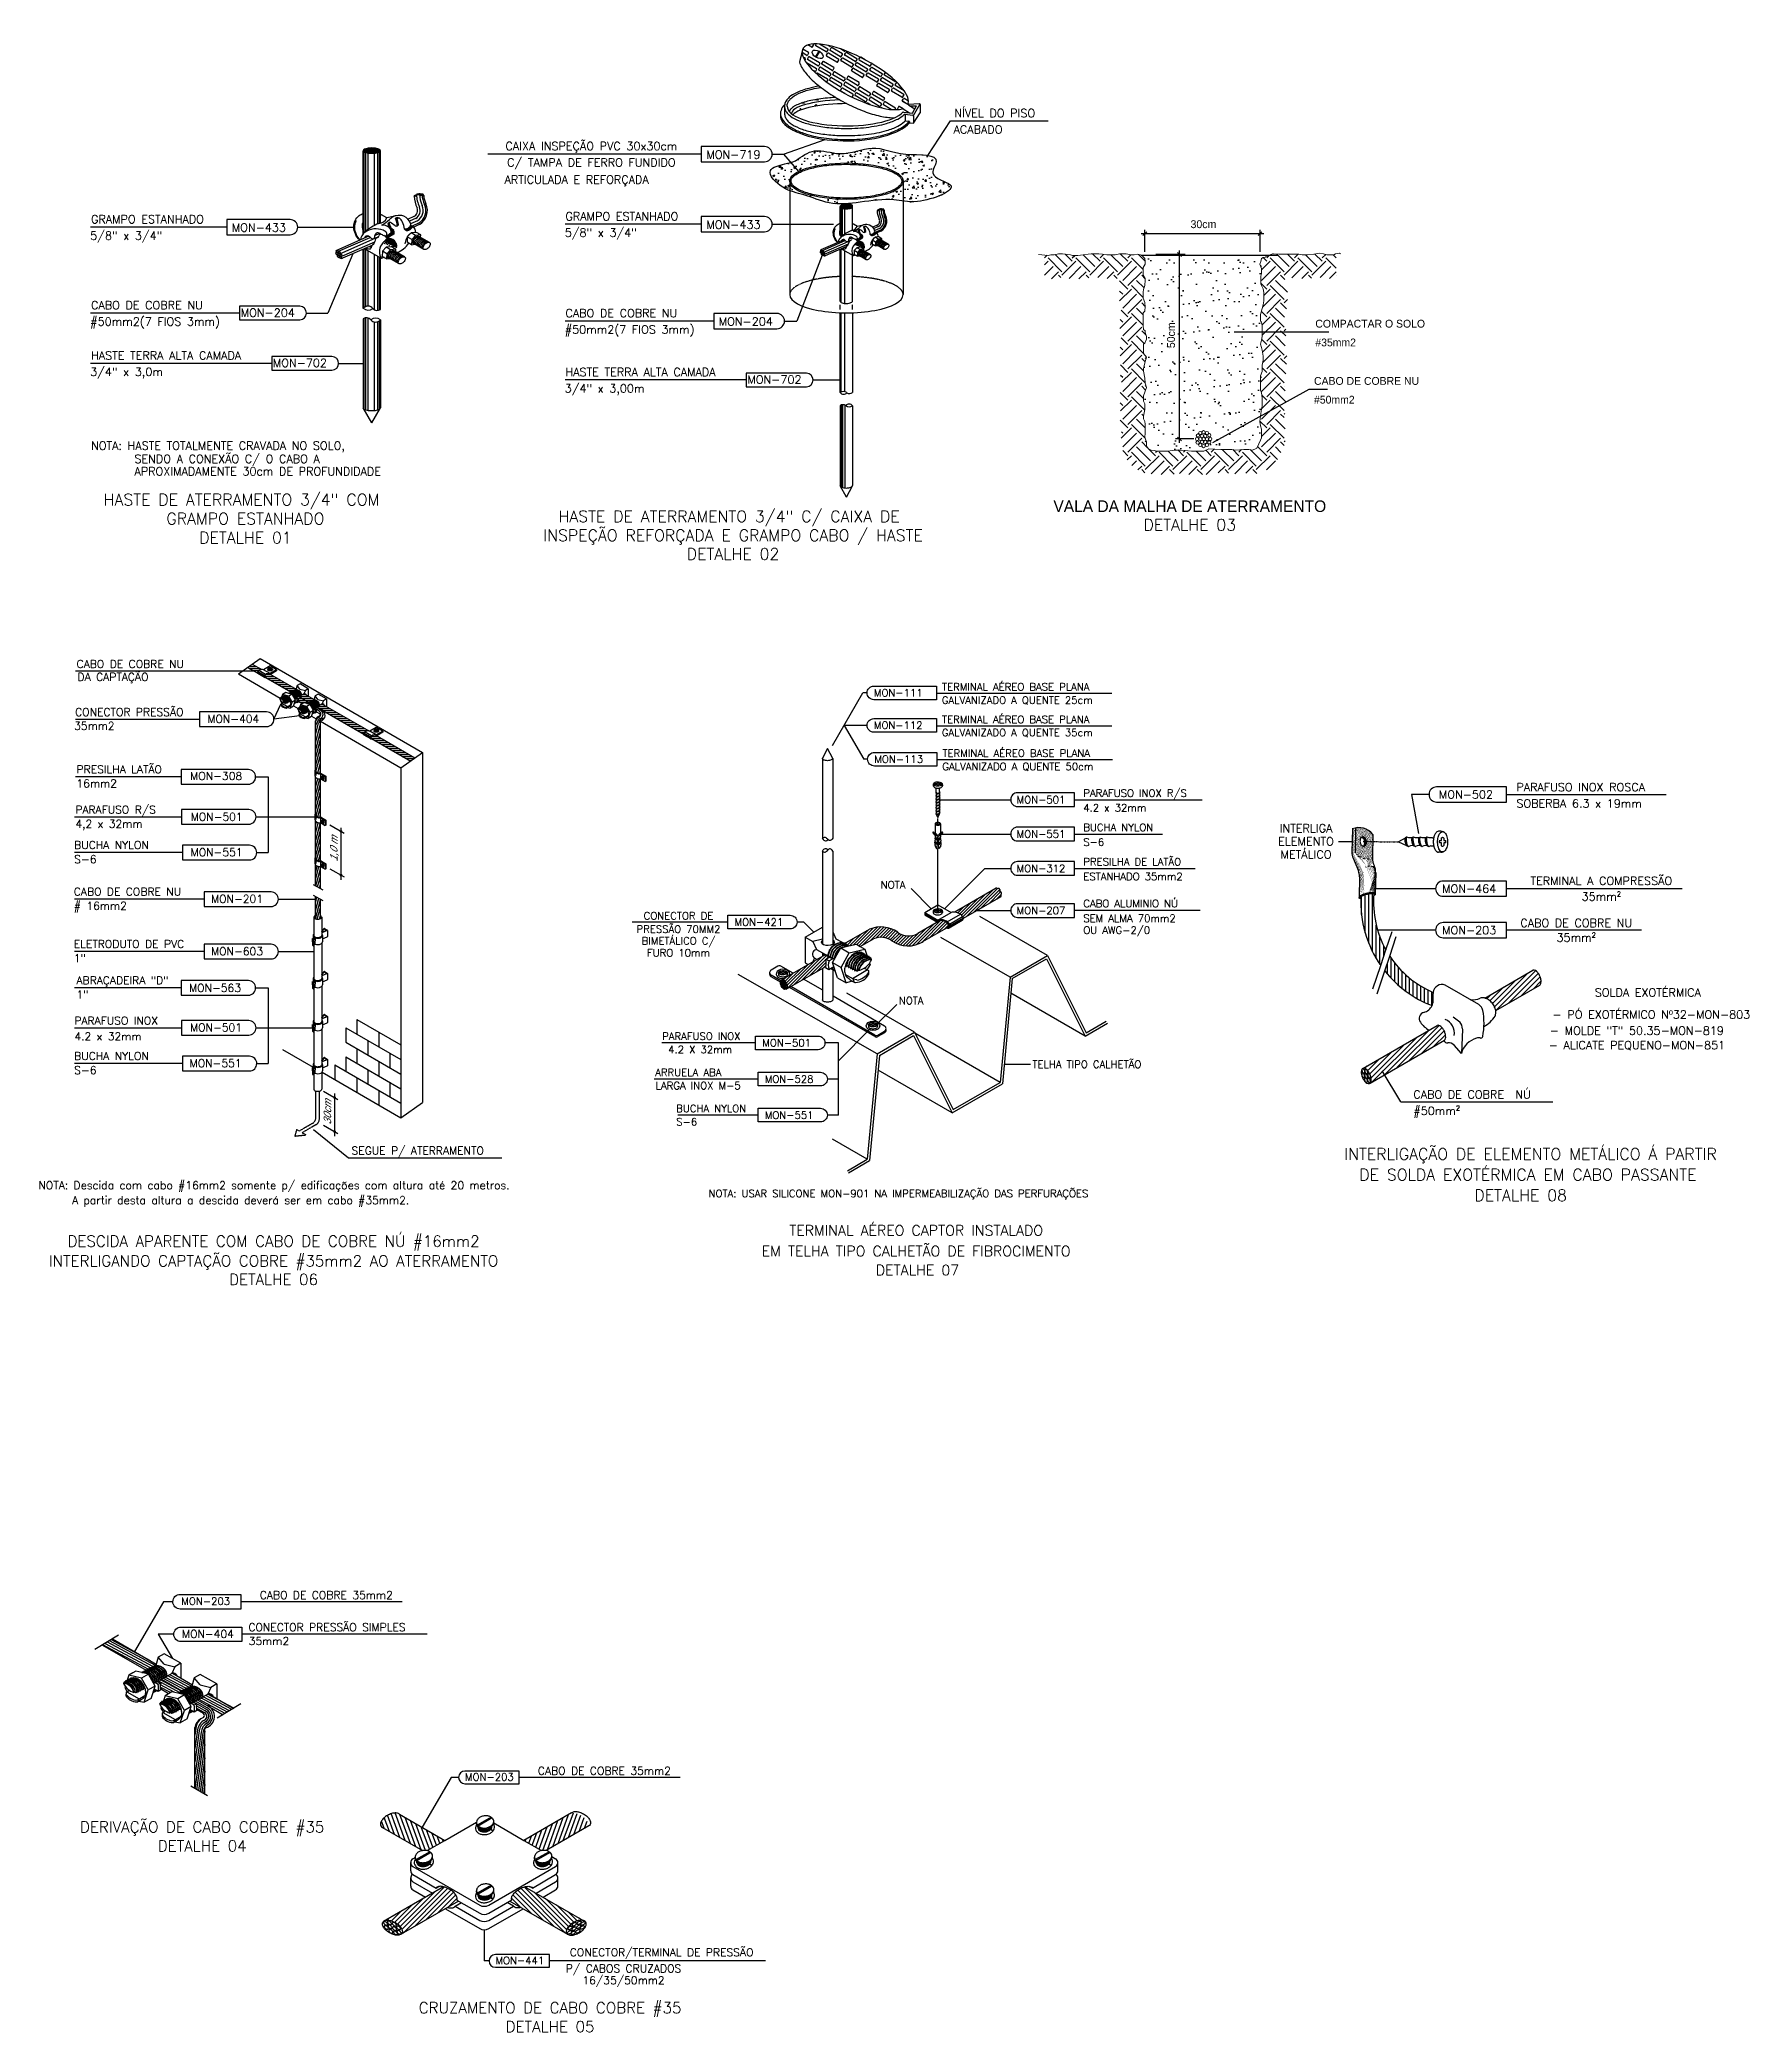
# Model space of a CAD drawing. Extents: x -1836 to 8857, y -4220 to 3051.
# Drawn here: x 6252 to 8857, y -2331 to 704 of the extents above; entities that cross this region are included whole.
import ezdxf
from ezdxf.enums import TextEntityAlignment as Align

# ---------------------------------------------------------------- set-up
doc = ezdxf.new("R2010")
doc.units = 0
doc.header["$MEASUREMENT"] = 0
doc.linetypes.add('DASHDOT', pattern=[1, 0.5, -0.25, 0, -0.25])
doc.linetypes.add('HIDDEN', pattern=[0.375, 0.25, -0.125])
doc.layers.get('0').update_dxf_attribs({"linetype": 'CONTINUOUS'})
for name, color, linetype in [('15', 1, 'CONTINUOUS'), ('25', 2, 'CONTINUOUS'), ('50', 5, 'CONTINUOUS'), ('C01', 1, 'CONTINUOUS')]:
    doc.layers.add(name, color=color, linetype=linetype)
for name, color, linetype, lineweight in [('C02', 2, 'CONTINUOUS', 13), ('C04', 5, 'CONTINUOUS', 13), ('C06', 6, 'CONTINUOUS', 13)]:
    doc.layers.add(name, color=color, linetype=linetype, lineweight=lineweight)
doc.styles.add('100CL', font='acent.shx', dxfattribs={"height": 2.5})
doc.styles.add('140CL', font='acent.shx', dxfattribs={"height": 100})
doc.styles.add('15CL', font='romans.shx', dxfattribs={"height": 2})
doc.styles.add('25CL', font='ROMANS.shx', dxfattribs={"height": 2.5})
doc.styles.add('35CL', font='ROMANS.shx', dxfattribs={"height": 3.5})
doc.styles.add('80', font='ACENT.shx', dxfattribs={"height": 10})
doc.dimstyles.new('ISO-25', dxfattribs={"dimtxt": 2.5, "dimasz": 2.5, "dimexe": 1.25, "dimexo": 0.625, "dimtad": 1, "dimtxsty": 'Standard', "dimcen": 2.5, "dimadec": 0, "dimazin": 0, "dimtfac": 1, "dimtmove": 0, "dimatfit": 3, "dimfxl": 1, "dimarcsym": 0})
pattern_1 = [(0, (2006.832, -5179.495), (0, 3.048), [])]

msp = doc.modelspace()

# ---------------------------------------------------------------- texts
at = {"layer": '15', "color": 2, "style": '80'}
msp.add_text('30cm', height=12, dxfattribs=at).set_placement((8025.2, 423.1), align=Align.MIDDLE_CENTER)
at = {"layer": '15', "color": 2, "style": '100CL'}
for s, height, p in [('COMPACTAR O SOLO', 11.905, (8195.7, 265.6)), ('#35mm2', 11.9, (8195.7, 237)), ('CABO DE COBRE NU', 11.905, (8193.7, 178.4)), ('#50mm2', 11.9, (8193.7, 149.8))]:
    msp.add_text(s, height=height, dxfattribs=at).set_placement(p)
at = {"layer": '15', "color": 2, "style": '80'}
msp.add_text('50cm', height=12, rotation=90, dxfattribs=at).set_placement((7975.8, 253.9), align=Align.MIDDLE_CENTER)
at = {"layer": '15', "color": 2, "style": '15CL'}
for s, height, p in [('ELEMENTO', 12.5, (8181.5, -523.4)), ('INTERLIGA', 12.5, (8181.5, -503.4)), ('METÁLICO', 12.5, (8181.5, -543.4)), ('CABO DE COBRE 35mm2', 12, (6688.8, -1671.4)), ('CABO DE COBRE 35mm2', 12, (7112.5, -1939.1)), ('CONECTOR/TERMINAL DE PRESSÃO', 12, (7199.7, -2215.6)), ('P/ CABOS CRUZADOS', 12, (7141.6, -2240.2)), ('16/35/50mm2', 12, (7141.6, -2258.2))]:
    msp.add_text(s, height=height, dxfattribs=at).set_placement(p, align=Align.CENTER)
at = {"layer": '25', "style": '25CL'}
for s, height, p in [('NÍVEL DO PISO', 12.5, (7645.6, 586.1)), ('ACABADO', 12.5, (7644.5, 561.2)), ('MON-719', 12.5, (7267.8, 522.9)), ('GRAMPO ESTANHADO', 12.5, (6330.3, 424.4)), ('GRAMPO ESTANHADO', 12.5, (7053.2, 428.9)), ('MON-433', 12.5, (7267.8, 416.2)), ('5/8" x 3/4"', 12.5, (6329.1, 399.4)), ('MON-433', 12.5, (6544.8, 411.7)), ('5/8" x 3/4"', 12.5, (7052.1, 404)), ('CABO DE COBRE NU', 12.5, (6330.3, 293.5)), ('#50mm2(7 FIOS 3mm)', 12.5, (6329.1, 268.5)), ('MON-204', 12.5, (6558.3, 282)), ('CABO DE COBRE NU', 12.5, (7053.2, 281.3)), ('MON-204', 12.5, (7286.6, 268.6)), ('#50mm2(7 FIOS 3mm)', 12.5, (7052.1, 256.4)), ('HASTE TERRA ALTA CAMADA', 12.5, (6330.3, 216.9)), ('MON-702', 12.5, (6607.3, 205.5)), ('3/4" x 3,0m', 12.5, (6329, 192)), ('HASTE TERRA ALTA CAMADA', 12.5, (7053.2, 191.6)), ('MON-702', 12.5, (7330.3, 180.2)), ('3/4" x 3,00m', 12.5, (7052, 166.7)), ('NOTA: HASTE TOTALMENTE CRAVADA NO SOLO, ', 12.5, (6330.3, 79.5)), ('SENDO A CONEXÃO C/ O CABO A ', 12.5, (6396.5, 59.3)), ('APROXIMADAMENTE 30cm DE PROFUNDIDADE', 12.5, (6396.5, 40.4)), ('CABO DE COBRE NU', 12, (6308.4, -252.9)), ('DA CAPTAÇÃO', 12, (6309.8, -272.6)), ('TERMINAL AÉREO BASE PLANA', 11.25, (7626.9, -287.4)), ('MON-111', 11.25, (7523, -296.4)), ('GALVANIZADO A QUENTE 25cm', 11.25, (7626.6, -307.6)), ('CONECTOR PRESSÃO', 12, (6306.1, -326.2)), ('MON-404', 12, (6507.5, -336.5)), ('TERMINAL AÉREO BASE PLANA', 11.25, (7626.9, -336.9)), ('35mm2', 12, (6304.6, -347.2)), ('MON-112', 11.25, (7523, -345.9)), ('GALVANIZADO A QUENTE 35cm', 11.25, (7626.6, -357.1)), ('MON-113', 11.25, (7523.8, -397.5)), ('TERMINAL AÉREO BASE PLANA', 11.25, (7627.7, -388.5)), ('PRESILHA LATÃO', 12, (6308.2, -413.3)), ('16mm2', 12, (6308.2, -434.9)), ('MON-308', 12, (6481.4, -423.6)), ('GALVANIZADO A QUENTE 50cm', 11.25, (7627.4, -408.7)), ('PARAFUSO INOX R/S', 11.25, (7842.2, -449.1)), ('SOBERBA 6.3 x 19mm', 12.5, (8502, -465.7)), ('PARAFUSO INOX ROSCA ', 12.5, (8502, -440.7)), ('4,2 x 32mm', 12, (6306.4, -496.4)), ('PARAFUSO R/S ', 12, (6306.4, -474.8)), ('MON-501', 12, (6482.2, -485.7)), ('4.2 x 32mm', 11.25, (7842.2, -471.6)), ('S-6', 11.25, (7842.2, -523.9)), ('BUCHA NYLON', 11.25, (7842.2, -501.4)), ('S-6', 12, (6304.7, -550.3)), ('BUCHA NYLON', 12, (6304.7, -528.7)), ('MON-551', 12, (6482, -539.7)), ('PRESILHA DE LATÃO', 11.25, (7842.2, -553.8)), ('ESTANHADO 35mm2', 11.25, (7842.2, -576.3)), ('CABO DE COBRE NU', 12, (6304.1, -599.7)), ('# 16mm2', 12, (6304.1, -621.3)), ('MON-201', 12, (6513.2, -610.7)), ('NOTA', 11.25, (7533.5, -589)), ('CABO ALUMINIO NÚ', 11.25, (7842.2, -617.5)), ('MON-421', 11.25, (7310.7, -645.6)), ('SEM ALMA 70mm2', 11.25, (7842.2, -640)), ('ELETRODUTO DE PVC', 12, (6304.1, -679.5)), ('OU AWG-2/0', 11.25, (7842.2, -658)), ('1"', 12, (6304.1, -701.1)), ('MON-603', 12, (6513.2, -690.5)), ('ABRAÇADEIRA "D"', 12, (6308.2, -734.8)), ('1"', 12, (6308.2, -756.4)), ('MON-563', 12, (6479.7, -746.4)), ('NOTA', 11.25, (7561.1, -765.4)), ('PARAFUSO INOX', 12, (6304.9, -796.2)), ('4.2 x 32mm', 12, (6304.9, -820.2)), ('MON-501', 12, (6481.2, -806.6)), ('PARAFUSO INOX', 11.25, (7200.4, -819.7)), ('MON-501', 11.25, (7353.1, -829.8)), ('BUCHA NYLON', 12, (6304.7, -850.1)), ('MON-551', 12, (6480.5, -861.1)), ('4.2 X 32mm', 11.25, (7209.7, -839.9)), ('TELHA TIPO CALHETÃO', 11.25, (7764.7, -862.4)), ('S-6', 12, (6304.7, -871.7)), ('ARRUELA ABA', 11.25, (7190, -874.7)), ('MON-528', 11.25, (7356.8, -884.8)), ('LARGA INOX M-5', 11.25, (7190.5, -894.9)), ('CABO DE COBRE  NÚ', 12.5, (8345, -908.9)), ('S-6', 11.25, (7222, -950)), ('BUCHA NYLON', 11.25, (7222, -929.7)), ('MON-551', 11.25, (7356.8, -939.8)), ('#50mm²', 12.5, (8345, -933.9)), ('SEGUE P/ ATERRAMENTO', 12, (6727.2, -994.2)), ('NOTA: USAR SILICONE MON-901 NA IMPERMEABILIZAÇÃO DAS PERFURAÇÕES', 11.25, (7271.2, -1059.2)), ('MON-203', 11.25, (6467.9, -1680.4)), ('MON-404', 12, (6468.8, -1730.5)), ('CONECTOR PRESSÃO SIMPLES', 12, (6570, -1720.3)), ('35mm2', 12, (6570.4, -1741.3)), ('MON-203', 11.25, (6900.1, -1948.1)), ('MON-441', 11.25, (6946.5, -2227.6))]:
    msp.add_text(s, height=height, dxfattribs=at).set_placement(p)
for s, height, p in [('CAIXA INSPEÇÃO PVC 30x30cm', 12.5, (7092.7, 535.9)), ('C/ TAMPA DE FERRO FUNDIDO', 12.5, (7092.7, 510.9)), ('ARTICULADA E REFORÇADA', 12.5, (7070.2, 484.8)), ('TERMINAL A COMPRESSÃO', 12.5, (8631.4, -583.5)), ('35mm²', 12.5, (8631.4, -607.5)), ('CONECTOR DE', 11.25, (7225.4, -636.1)), ('CABO DE COBRE NU', 12.5, (8593.2, -647.7)), ('PRESSÃO 70MM2', 11.25, (7225.4, -656.4)), ('BIMETÁLICO C/', 11.25, (7225.4, -674.4)), ('35mm²', 12.5, (8593.2, -670)), ('FURO 10mm', 11.25, (7225.4, -692.4)), ('SOLDA EXOTÉRMICA', 12.5, (8702.3, -753.7)), ('- PÓ EXOTÉRMICO Nº32-MON-803', 12.5, (8707.7, -787.2)), ('- MOLDE "T" 50.35-MON-819', 12.5, (8685.6, -811.8)), ('- ALICATE PEQUENO-MON-851', 12.5, (8685.6, -833.8)), ('NOTA: Descida com cabo #16mm2 somente p/ edificações com altura até 20 metros.', 12, (6609.2, -1047)), (' A partir desta altura a descida deverá ser em cabo #35mm2.', 12, (6554.1, -1069.8))]:
    msp.add_text(s, height=height, dxfattribs=at).set_placement(p, align=Align.CENTER)
for s, height, p in [('MON-501', 11.25, (7740.5, -453.6)), ('MON-502', 12.5, (8383.9, -445.7)), ('MON-551', 11.25, (7740.5, -505.9)), ('MON-312', 11.25, (7740.5, -558.3)), ('MON-464', 12.5, (8388.9, -589.2)), ('MON-207', 11.25, (7740.5, -622.5)), ('MON-203', 12.5, (8388.9, -652.4))]:
    msp.add_text(s, height=height, dxfattribs=at).set_placement(p, align=Align.MIDDLE_LEFT)
at = {"layer": '25', "color": 2, "style": '80', "oblique": 30}
for s, p in [('1,0 m', (6705.9, -528.9)), ('30cm', (6696.2, -930.1))]:
    msp.add_text(s, height=11.52, rotation=90, dxfattribs=at).set_placement(p, align=Align.CENTER)
at = {"layer": '50', "style": '35CL'}
for s, height, p in [('HASTE DE ATERRAMENTO 3/4" COM ', 17.5, (6565.6, 3.5)), ('GRAMPO ESTANHADO', 17.5, (6565.6, -25.4)), ('HASTE DE ATERRAMENTO 3/4" C/ CAIXA DE ', 17.5, (7308.5, -22.1)), ('DETALHE 03', 17.5, (8004.4, -34.9)), ('DETALHE 01', 17.5, (6565.6, -54.5)), ('INSPEÇÃO REFORÇADA E GRAMPO CABO / HASTE', 17.5, (7308.5, -50.9)), ('DETALHE 02', 17.5, (7308.5, -79.3)), ('DESCIDA APARENTE COM CABO DE COBRE NÚ #16mm2', 16.8, (6608.4, -1126.2)), ('INTERLIGANDO CAPTAÇÃO COBRE #35mm2 AO ATERRAMENTO', 16.8, (6608.4, -1156.3)), ('DETALHE 06', 16.8, (6608.4, -1184.5))]:
    msp.add_text(s, height=height, dxfattribs=at).set_placement(p, align=Align.MIDDLE_CENTER)
for s, p in [('INTERLIGAÇÃO DE ELEMENTO METÁLICO Á PARTIR', (8239.7, -1002.2)), ('DE SOLDA EXOTÉRMICA EM CABO PASSANTE', (8262.7, -1033.7)), ('DETALHE 08', (8438, -1065))]:
    msp.add_text(s, height=17.5, dxfattribs=at).set_placement(p)
for s, height, p in [('TERMINAL AÉREO CAPTOR INSTALADO', 15.75, (7587.5, -1117.6)), ('EM TELHA TIPO CALHETÃO DE FIBROCIMENTO', 15.75, (7587.5, -1149.1)), ('DETALHE 07', 15.75, (7589.5, -1178.2)), ('DERIVAÇÃO DE CABO COBRE #35', 16.8, (6499.7, -2027)), ('DETALHE 04', 16.8, (6499.7, -2055.8)), ('CRUZAMENTO DE CABO COBRE #35', 16.8, (7029.7, -2302.4)), ('DETALHE 05', 16.8, (7029.7, -2331.2))]:
    msp.add_text(s, height=height, dxfattribs=at).set_placement(p, align=Align.CENTER)
at = {"layer": 'C04', "style": '140CL'}
msp.add_text('VALA DA MALHA DE ATERRAMENTO', height=17.699, dxfattribs=at).set_placement((8004.4, -6.5), align=Align.MIDDLE)

# ---------------------------------------------------------------- blocks, each defined once
blk = doc.blocks.new('*X65')
at = {"color": 0}
for p, q in [((636.4, 1122.5), (636, 1122.9)), ((636, 1113.3), (645.2, 1122.5)), ((636.4, 1131.4), (642.9, 1137.9)), ((680.6, 1096), (645.2, 1131.4)), ((693.8, 1109.3), (663.5, 1139.6)), ((680.6, 1087.2), (715.9, 1122.5)), ((707.1, 1122.5), (688.7, 1140.9)), ((707.1, 1131.4), (713.4, 1137.6)), ((751.3, 1096), (715.9, 1131.4)), ((764.6, 1109.3), (734.8, 1139)), ((751.3, 1087.2), (786.7, 1122.5)), ((777.8, 1122.5), (758.5, 1141.8)), ((777.8, 1131.4), (786.6, 1140.1)), ((822, 1096), (786.7, 1131.4)), ((835.3, 1109.3), (805.5, 1139)), ((822, 1087.2), (857.4, 1122.5)), ((848.5, 1122.5), (829.2, 1141.8)), ((848.5, 1131.4), (856.2, 1139)), ((887.3, 1101.4), (857.4, 1131.4)), ((892.9, 1122.4), (875.4, 1139.9)), ((1189, 1100.6), (1210.9, 1122.5)), ((1202.1, 1122.5), (1192.8, 1131.8)), ((1202.1, 1131.4), (1208.8, 1138.1)), ((1246.3, 1096), (1210.9, 1131.4)), ((1259.5, 1109.3), (1227.8, 1141)), ((1246.3, 1087.2), (1281.6, 1122.5)), ((1272.8, 1122.5), (1254.9, 1140.4)), ((1272.8, 1131.4), (1281.9, 1140.4)), ((1317, 1096), (1281.6, 1131.4)), ((1330.2, 1109.3), (1300.5, 1139)), ((1317, 1087.2), (1352.3, 1122.5)), ((1343.5, 1122.5), (1325, 1141)), ((1343.5, 1131.4), (1352.2, 1140)), ((1379, 1104.7), (1352.3, 1131.4)), ((1379, 1131.2), (1371.2, 1139)), ((636, 1086.8), (658.5, 1109.3)), ((653.8, 1078.1), (671.8, 1096)), ((677.6, 1081.3), (671.8, 1087.2)), ((699, 1079), (729.2, 1109.3)), ((724.1, 1077.6), (742.5, 1096)), ((749.4, 1080.3), (742.5, 1087.2)), ((772.2, 1081.5), (799.9, 1109.3)), ((796.2, 1079), (813.2, 1096)), ((821.3, 1079), (813.2, 1087.2)), ((848.5, 1051.8), (827.3, 1073)), ((835.3, 1073.9), (870.6, 1109.3)), ((848.5, 1060.7), (883.9, 1096)), ((889.8, 1054.8), (870.6, 1073.9)), ((892.9, 1078.1), (883.9, 1087.2)), ((1188.8, 1109.3), (1186, 1112.1)), ((1202.1, 1051.8), (1187.6, 1066.3)), ((1188.8, 1073.9), (1224.2, 1109.3)), ((1202.1, 1060.7), (1237.4, 1096)), ((1254.6, 1043.5), (1224.2, 1073.9)), ((1248.4, 1076.2), (1237.4, 1087.2)), ((1266, 1080.4), (1294.9, 1109.3)), ((1291.2, 1079), (1308.1, 1096)), ((1315.7, 1079.6), (1308.1, 1087.2)), ((1337.9, 1081.6), (1365.6, 1109.3)), ((1361.9, 1079), (1378.9, 1096)), ((1379, 1087), (1378.9, 1087.2)), ((827.3, 1021.8), (857.4, 1051.8)), ((835.3, 1038.6), (827.3, 1046.5)), ((835.3, 1003.2), (870.6, 1038.6)), ((848.5, 989.9), (883.9, 1025.3)), ((887.3, 1030.7), (857.4, 1060.7)), ((892.9, 1007.5), (883.9, 1016.5)), ((1191.4, 1005.8), (1224.2, 1038.6)), ((1194.6, 1035.5), (1210.9, 1051.8)), ((1202.1, 989.9), (1237.4, 1025.3)), ((1246.3, 1025.3), (1210.9, 1060.7)), ((1252.3, 1001.6), (1237.4, 1016.5)), ((1246.3, 1016.5), (1254.6, 1024.8)), ((827.8, 951.5), (857.4, 981.1)), ((835.3, 967.9), (828.8, 974.3)), ((848.5, 981.1), (831.5, 998.2)), ((835.3, 932.5), (870.6, 967.9)), ((887.3, 960), (857.4, 989.9)), ((887.3, 986.5), (870.6, 1003.2)), ((1188.8, 967.9), (1187.2, 969.4)), ((1202.1, 981.1), (1188.4, 994.8)), ((1190.3, 960.5), (1210.9, 981.1)), ((1190.4, 934.1), (1224.2, 967.9)), ((1246.3, 954.6), (1210.9, 989.9)), ((1247.3, 980.1), (1224.2, 1003.2)), ((848.5, 910.4), (831.2, 927.7)), ((848.5, 919.2), (883.9, 954.6)), ((888.7, 887.9), (857.4, 919.2)), ((890.2, 913), (870.6, 932.5)), ((894.6, 935.1), (883.9, 945.8)), ((1202.1, 910.4), (1189.3, 923.2)), ((1202.1, 919.2), (1237.4, 954.6)), ((1246.3, 883.9), (1210.9, 919.2)), ((1249.3, 907.3), (1224.2, 932.5)), ((1250.4, 932.8), (1237.4, 945.8)), ((1246.3, 945.8), (1250.4, 949.9)), ((828.7, 881.8), (857.4, 910.4)), ((835.3, 897.1), (828.7, 903.7)), ((835.3, 861.8), (870.6, 897.1)), ((848.5, 848.5), (883.9, 883.9)), ((892.3, 866.6), (883.9, 875)), ((892.7, 875), (895.7, 878)), ((1191.4, 890.8), (1210.9, 910.4)), ((1191.8, 864.7), (1224.2, 897.1)), ((1202.1, 848.5), (1237.4, 883.9)), ((1252.2, 860.2), (1237.4, 875)), ((1246.3, 875), (1253.2, 881.9)), ((848.5, 839.7), (829.6, 858.7)), ((835.3, 826.4), (829.7, 832)), ((832.3, 814.6), (857.4, 839.7)), ((835.3, 791.1), (870.6, 826.4)), ((848.5, 777.8), (883.9, 813.2)), ((892.7, 813.2), (857.4, 848.5)), ((888.7, 843.7), (870.6, 861.8)), ((1186.2, 815), (1210.9, 839.7)), ((1188.8, 826.4), (1186.2, 829.1)), ((1188.8, 791.1), (1224.2, 826.4)), ((1202.1, 839.7), (1190.4, 851.4)), ((1202.1, 777.8), (1237.4, 813.2)), ((1246.2, 813.3), (1210.9, 848.5)), ((1250.4, 835.6), (1224.2, 861.8)), ((848.5, 769), (828.7, 788.8)), ((835.3, 755.7), (828.7, 762.3)), ((830.1, 741.7), (857.4, 769)), ((891.3, 743.9), (857.4, 777.8)), ((888.7, 773), (870.6, 791.1)), ((893.5, 794.7), (883.9, 804.3)), ((892.7, 804.3), (894.5, 806.1)), ((1189.1, 747.1), (1210.9, 769)), ((1202.1, 769), (1189.6, 781.4)), ((1246.3, 742.5), (1210.9, 777.8)), ((1250.4, 764.9), (1224.2, 791.1)), ((1248.7, 793.1), (1237.4, 804.3)), ((1246.3, 804.3), (1246.6, 804.7)), ((848.5, 698.3), (828.7, 718.1)), ((835.3, 720.4), (870.6, 755.7)), ((848.5, 707.1), (883.9, 742.5)), ((892.9, 698.1), (870.6, 720.4)), ((888.7, 728.8), (883.9, 733.6)), ((1202.1, 698.3), (1184.9, 715.5)), ((1188.8, 720.4), (1224.2, 755.7)), ((1202.1, 707.1), (1237.4, 742.5)), ((1249, 695.6), (1224.2, 720.4)), ((1246.3, 724.8), (1237.4, 733.6)), ((1246.3, 733.6), (1247.9, 735.3)), ((831.5, 672.4), (857.4, 698.3)), ((835.3, 685), (832.4, 687.9)), ((835.7, 650.1), (870.6, 685)), ((848.5, 636.4), (883.9, 671.8)), ((892.3, 672.2), (857.4, 707.1)), ((898.9, 647.9), (883.9, 662.9)), ((892.7, 662.9), (894.9, 665.1)), ((1188.8, 649.7), (1224.2, 685)), ((1189, 676.3), (1210.9, 698.3)), ((1202.1, 636.4), (1237.4, 671.8)), ((1246.3, 671.8), (1210.9, 707.1)), ((1246.6, 653.8), (1237.4, 662.9)), ((1246.3, 662.9), (1249, 665.6)), ((848.5, 627.6), (835.7, 640.4)), ((846.8, 617), (857.4, 627.6)), ((892.7, 601), (857.4, 636.4)), ((858.6, 602.3), (870.6, 614.3)), ((906, 614.3), (870.6, 649.7)), ((892.7, 592.2), (928.1, 627.6)), ((919.2, 627.6), (902.3, 644.5)), ((908.1, 581), (941.3, 614.3)), ((919.2, 636.4), (922.2, 639.3)), ((963.4, 601), (928.1, 636.4)), ((976.7, 614.3), (951.5, 639.5)), ((963.4, 592.2), (998.8, 627.6)), ((989.9, 627.6), (975.4, 642.1)), ((979.8, 582), (1012, 614.3)), ((989.9, 636.4), (994.3, 640.8)), ((1034.1, 601), (998.8, 636.4)), ((1047.4, 614.3), (1022.4, 639.3)), ((1034.1, 592.2), (1069.5, 627.6)), ((1060.7, 627.6), (1046.9, 641.3)), ((1047.8, 579.3), (1082.8, 614.3)), ((1060.7, 636.4), (1068.5, 644.3)), ((1104.9, 601), (1069.5, 636.4)), ((1118.1, 614.3), (1088.9, 643.5)), ((1104.9, 592.2), (1140.2, 627.6)), ((1131.4, 627.6), (1115.7, 643.2)), ((1121, 581.8), (1153.5, 614.3)), ((1131.4, 636.4), (1138.1, 643.1)), ((1175.6, 601), (1140.2, 636.4)), ((1188.8, 614.3), (1160.2, 643)), ((1175.6, 592.2), (1210.9, 627.6)), ((1202.1, 627.6), (1179, 650.6)), ((1201.5, 591.6), (1224.2, 614.3)), ((1229.4, 617.9), (1210.9, 636.4)), ((1238, 635.8), (1224.2, 649.7)), ((874, 591.2), (883.9, 601)), ((892.1, 584), (883.9, 592.2)), ((932.9, 579.3), (954.6, 601)), ((966, 580.8), (954.6, 592.2)), ((1003.9, 579.6), (1025.3, 601)), ((1038.2, 579.3), (1025.3, 592.2)), ((1078.7, 583.8), (1096, 601)), ((1104.7, 583.5), (1096, 592.2)), ((1149.2, 583.5), (1166.7, 601)), ((1176.6, 582.3), (1166.7, 592.2))]:
    blk.add_line(p, q, dxfattribs=at)
blk = doc.blocks.new('*X67')
at = {"color": 0}
for p, q in [((11692.2, -2884.8), (11797.7, -2779.3)), ((11721.4, -2867.9), (11827, -2762.4)), ((11750.7, -2851), (11850.6, -2751.2)), ((11780, -2834.1), (11857.8, -2756.3)), ((11809.3, -2817.2), (11862.6, -2763.9)), ((11838.5, -2800.3), (11865.8, -2773.1)), ((11686.7, -2865.6), (11739.2, -2813.1)), ((11689.8, -2874.8), (11768.4, -2796.2)), ((11674.7, -2852.8), (11680.6, -2846.9)), ((11681.9, -2858), (11709.9, -2830))]:
    blk.add_line(p, q, dxfattribs=at)
blk = doc.blocks.new('*X68')
at = {"color": 0}
for p, q in [((11981.5, -2706.9), (12061.2, -2627.1)), ((11984.9, -2715.8), (12078.8, -2621.9)), ((12014.2, -2698.9), (12085.1, -2628)), ((12043.5, -2682), (12089.5, -2636)), ((11963.2, -2688.1), (11973.4, -2677.9)), ((11970.8, -2692.9), (12002.7, -2661)), ((11976.8, -2699.2), (12031.9, -2644.1)), ((12072.8, -2665.1), (12091.9, -2646))]:
    blk.add_line(p, q, dxfattribs=at)
blk = doc.blocks.new('*X72')
at = {"color": 0}
for p, q in [((4931.4, 2585.1), (4931.4, 2585.1)), ((4931.6, 2585.9), (4931.6, 2585.9)), ((4931.8, 2588.1), (4931.8, 2588.1)), ((4931.8, 2584.4), (4931.8, 2584.4)), ((4932, 2588.6), (4932, 2588.6)), ((4932, 2587.2), (4932, 2587.2)), ((4932, 2584.3), (4932, 2584.3)), ((4932.4, 2586.9), (4932.4, 2586.9)), ((4932.5, 2589.8), (4932.5, 2589.8)), ((4932.5, 2588.7), (4932.5, 2588.7)), ((4932.5, 2587.9), (4932.5, 2587.9)), ((4932.6, 2586), (4932.6, 2586)), ((4932.7, 2590.9), (4932.7, 2590.9)), ((4932.8, 2587.2), (4932.8, 2587.2)), ((4932.8, 2584.7), (4932.8, 2584.7)), ((4932.9, 2586.1), (4932.9, 2586.1)), ((4933, 2587), (4933, 2587)), ((4933.1, 2588.5), (4933.1, 2588.5)), ((4933.2, 2584.4), (4933.2, 2584.4)), ((4933.4, 2588.8), (4933.4, 2588.8)), ((4933.5, 2592.2), (4933.5, 2592.2)), ((4933.5, 2586.2), (4933.5, 2586.2)), ((4933.7, 2593.6), (4933.7, 2593.6)), ((4933.7, 2589.9), (4933.7, 2589.9)), ((4933.8, 2592.8), (4933.8, 2592.8)), ((4933.8, 2591.4), (4933.8, 2591.4)), ((4933.8, 2590.9), (4933.8, 2590.9)), ((4933.8, 2586.2), (4933.8, 2586.2)), ((4933.9, 2591.9), (4933.9, 2591.9)), ((4933.9, 2589.8), (4933.9, 2589.8)), ((4933.9, 2589), (4933.9, 2589)), ((4933.9, 2587), (4933.9, 2587)), ((4933.9, 2586), (4933.9, 2586)), ((4934, 2585.1), (4934, 2585.1)), ((4934.2, 2594.1), (4934.2, 2594.1)), ((4934.3, 2591.5), (4934.3, 2591.5)), ((4934.3, 2589.7), (4934.3, 2589.7)), ((4934.3, 2586.3), (4934.3, 2586.3)), ((4934.6, 2593.5), (4934.6, 2593.5)), ((4934.7, 2596.4), (4934.7, 2596.4)), ((4934.7, 2592.7), (4934.7, 2592.7)), ((4934.7, 2589.4), (4934.7, 2589.4)), ((4934.7, 2588.9), (4934.7, 2588.9)), ((4934.8, 2589), (4934.8, 2589)), ((4934.8, 2585.3), (4934.8, 2585.3)), ((4934.9, 2592.5), (4934.9, 2592.5)), ((4935, 2597.2), (4935, 2597.2)), ((4935, 2595.7), (4935, 2595.7)), ((4935, 2593.8), (4935, 2593.8)), ((4935, 2585.1), (4935, 2585.1)), ((4935.1, 2591.9), (4935.1, 2591.9)), ((4935.1, 2591.6), (4935.1, 2591.6)), ((4935.1, 2587.2), (4935.1, 2587.2)), ((4935.2, 2596.8), (4935.2, 2596.8)), ((4935.2, 2589.9), (4935.2, 2589.9)), ((4935.2, 2589), (4935.2, 2589)), ((4935.2, 2588), (4935.2, 2588)), ((4935.3, 2586.1), (4935.3, 2586.1)), ((4935.4, 2597), (4935.4, 2597)), ((4935.4, 2591), (4935.4, 2591)), ((4935.5, 2586.9), (4935.5, 2586.9)), ((4935.6, 2594.2), (4935.6, 2594.2)), ((4935.6, 2586.5), (4935.6, 2586.5)), ((4935.7, 2595.5), (4935.7, 2595.5)), ((4935.7, 2591.7), (4935.7, 2591.7)), ((4935.8, 2595.3), (4935.8, 2595.3)), ((4935.8, 2594.7), (4935.8, 2594.7)), ((4935.8, 2588.1), (4935.8, 2588.1)), ((4935.9, 2584.7), (4935.9, 2584.7)), ((4935.9, 2584.3), (4935.9, 2584.3)), ((4936, 2596.9), (4936, 2596.9)), ((4936, 2589.1), (4936, 2589.1)), ((4936, 2587.9), (4936, 2587.9)), ((4936.1, 2598.6), (4936.1, 2598.6)), ((4936.1, 2598.5), (4936.1, 2598.5)), ((4936.1, 2594.3), (4936.1, 2594.3)), ((4936.2, 2596.6), (4936.2, 2596.6)), ((4936.2, 2594.5), (4936.2, 2594.5)), ((4936.2, 2588.5), (4936.2, 2588.5)), ((4936.2, 2586.5), (4936.2, 2586.5)), ((4936.3, 2594.7), (4936.3, 2594.7)), ((4936.3, 2592.8), (4936.3, 2592.8)), ((4936.3, 2584.4), (4936.3, 2584.4)), ((4936.4, 2599.5), (4936.4, 2599.5)), ((4936.4, 2590.9), (4936.4, 2590.9)), ((4936.4, 2588.9), (4936.4, 2588.9)), ((4936.5, 2591.8), (4936.5, 2591.8)), ((4936.5, 2587), (4936.5, 2587)), ((4936.6, 2598.2), (4936.6, 2598.2)), ((4936.6, 2592.2), (4936.6, 2592.2)), ((4936.6, 2585.1), (4936.6, 2585.1)), ((4936.7, 2594.5), (4936.7, 2594.5)), ((4936.7, 2590.8), (4936.7, 2590.8)), ((4936.8, 2598), (4936.8, 2598)), ((4936.8, 2587.1), (4936.8, 2587.1)), ((4936.9, 2599.6), (4936.9, 2599.6)), ((4936.9, 2596), (4936.9, 2596)), ((4936.9, 2594.4), (4936.9, 2594.4)), ((4936.9, 2590.7), (4936.9, 2590.7)), ((4937, 2591.9), (4937, 2591.9)), ((4937, 2591.8), (4937, 2591.8)), ((4937, 2586.6), (4937, 2586.6)), ((4937.1, 2586), (4937.1, 2586)), ((4937.3, 2599.7), (4937.3, 2599.7)), ((4937.3, 2597.1), (4937.3, 2597.1)), ((4937.4, 2589.7), (4937.4, 2589.7)), ((4937.4, 2589.3), (4937.4, 2589.3)), ((4937.5, 2599.6), (4937.5, 2599.6)), ((4937.5, 2597.7), (4937.5, 2597.7)), ((4937.6, 2601), (4937.6, 2601)), ((4937.6, 2595.8), (4937.6, 2595.8)), ((4937.7, 2600.8), (4937.7, 2600.8)), ((4937.7, 2599.7), (4937.7, 2599.7)), ((4937.7, 2599.5), (4937.7, 2599.5)), ((4937.7, 2597.2), (4937.7, 2597.2)), ((4937.7, 2593.8), (4937.7, 2593.8)), ((4937.7, 2593.6), (4937.7, 2593.6)), ((4937.7, 2593.5), (4937.7, 2593.5)), ((4937.7, 2591.9), (4937.7, 2591.9)), ((4937.8, 2597.1), (4937.8, 2597.1)), ((4937.8, 2591.9), (4937.8, 2591.9)), ((4937.8, 2590), (4937.8, 2590)), ((4937.8, 2589.9), (4937.8, 2589.9)), ((4937.8, 2589.4), (4937.8, 2589.4)), ((4937.8, 2586.2), (4937.8, 2586.2)), ((4937.9, 2593.4), (4937.9, 2593.4)), ((4937.9, 2589.4), (4937.9, 2589.4)), ((4937.9, 2588), (4937.9, 2588)), ((4937.9, 2586.1), (4937.9, 2586.1)), ((4938, 2586), (4938, 2586)), ((4938.1, 2597.2), (4938.1, 2597.2)), ((4938.2, 2594.6), (4938.2, 2594.6)), ((4938.2, 2587.2), (4938.2, 2587.2)), ((4938.3, 2586.8), (4938.3, 2586.8)), ((4938.4, 2601), (4938.4, 2601)), ((4938.5, 2597), (4938.5, 2597)), ((4938.5, 2591), (4938.5, 2591)), ((4938.6, 2600), (4938.6, 2600)), ((4938.6, 2586.9), (4938.6, 2586.9)), ((4938.7, 2602.5), (4938.7, 2602.5)), ((4938.7, 2602.4), (4938.7, 2602.4)), ((4938.7, 2597.2), (4938.7, 2597.2)), ((4938.7, 2596.3), (4938.7, 2596.3)), ((4938.7, 2589.5), (4938.7, 2589.5)), ((4938.8, 2600.6), (4938.8, 2600.6)), ((4938.8, 2598.7), (4938.8, 2598.7)), ((4938.8, 2596.2), (4938.8, 2596.2)), ((4938.8, 2594.7), (4938.8, 2594.7)), ((4938.8, 2592.6), (4938.8, 2592.6)), ((4938.8, 2588.9), (4938.8, 2588.9)), ((4938.8, 2586.9), (4938.8, 2586.9)), ((4938.9, 2596.7), (4938.9, 2596.7)), ((4938.9, 2594.7), (4938.9, 2594.7)), ((4938.9, 2585.2), (4938.9, 2585.2)), ((4939, 2594.8), (4939, 2594.8)), ((4939, 2592.9), (4939, 2592.9)), ((4939, 2588.8), (4939, 2588.8)), ((4939, 2584.7), (4939, 2584.7)), ((4939.1, 2599.9), (4939.1, 2599.9)), ((4939.1, 2591), (4939.1, 2591)), ((4939.1, 2589), (4939.1, 2589)), ((4939.2, 2598.5), (4939.2, 2598.5)), ((4939.2, 2592.1), (4939.2, 2592.1)), ((4939.2, 2587.1), (4939.2, 2587.1)), ((4939.3, 2594.5), (4939.3, 2594.5)), ((4939.4, 2588.5), (4939.4, 2588.5)), ((4939.5, 2602.5), (4939.5, 2602.5)), ((4939.5, 2584.4), (4939.5, 2584.4)), ((4939.6, 2602.8), (4939.6, 2602.8)), ((4939.6, 2602.2), (4939.6, 2602.2)), ((4939.6, 2599.9), (4939.6, 2599.9)), ((4939.6, 2599.1), (4939.6, 2599.1)), ((4939.6, 2594.8), (4939.6, 2594.8)), ((4939.7, 2595.4), (4939.7, 2595.4)), ((4939.7, 2592.2), (4939.7, 2592.2)), ((4939.7, 2592.2), (4939.7, 2592.2)), ((4939.7, 2591.7), (4939.7, 2591.7)), ((4939.7, 2587), (4939.7, 2587)), ((4939.8, 2598.9), (4939.8, 2598.9)), ((4939.8, 2588), (4939.8, 2588)), ((4939.9, 2603.5), (4939.9, 2603.5)), ((4939.9, 2591.5), (4939.9, 2591.5)), ((4939.9, 2584.3), (4939.9, 2584.3)), ((4940, 2602), (4940, 2602)), ((4940, 2601.5), (4940, 2601.5)), ((4940, 2599.6), (4940, 2599.6)), ((4940, 2597.4), (4940, 2597.4)), ((4940, 2596), (4940, 2596)), ((4940.1, 2597.7), (4940.1, 2597.7)), ((4940.1, 2592), (4940.1, 2592)), ((4940.1, 2589.6), (4940.1, 2589.6)), ((4940.2, 2595.7), (4940.2, 2595.7)), ((4940.2, 2593.8), (4940.2, 2593.8)), ((4940.2, 2586), (4940.2, 2586)), ((4940.3, 2591.9), (4940.3, 2591.9)), ((4940.3, 2590), (4940.3, 2590)), ((4940.4, 2600.1), (4940.4, 2600.1)), ((4940.4, 2599.7), (4940.4, 2599.7)), ((4940.4, 2588), (4940.4, 2588)), ((4940.5, 2597.5), (4940.5, 2597.5)), ((4940.5, 2592.3), (4940.5, 2592.3)), ((4940.5, 2589.7), (4940.5, 2589.7)), ((4940.6, 2601.8), (4940.6, 2601.8)), ((4940.6, 2589.7), (4940.6, 2589.7)), ((4940.7, 2603.5), (4940.7, 2603.5)), ((4940.7, 2598.1), (4940.7, 2598.1)), ((4940.7, 2594.5), (4940.7, 2594.5)), ((4940.8, 2601.7), (4940.8, 2601.7)), ((4940.8, 2599.5), (4940.8, 2599.5)), ((4940.8, 2590.7), (4940.8, 2590.7)), ((4940.8, 2587.1), (4940.8, 2587.1)), ((4940.9, 2602.7), (4940.9, 2602.7)), ((4940.9, 2594.9), (4940.9, 2594.9)), ((4940.9, 2594.3), (4940.9, 2594.3)), ((4940.9, 2593.5), (4940.9, 2593.5)), ((4941, 2589.4), (4941, 2589.4)), ((4941, 2587.2), (4941, 2587.2)), ((4941, 2586.9), (4941, 2586.9)), ((4941.2, 2597.2), (4941.2, 2597.2)), ((4941.3, 2605.3), (4941.3, 2605.3)), ((4941.3, 2604.5), (4941.3, 2604.5)), ((4941.3, 2602.6), (4941.3, 2602.6)), ((4941.3, 2587.2), (4941.3, 2587.2)), ((4941.4, 2602.8), (4941.4, 2602.8)), ((4941.4, 2600.6), (4941.4, 2600.6)), ((4941.4, 2598.7), (4941.4, 2598.7)), ((4941.4, 2597.6), (4941.4, 2597.6)), ((4941.4, 2589.8), (4941.4, 2589.8)), ((4941.5, 2604.6), (4941.5, 2604.6)), ((4941.5, 2601), (4941.5, 2601)), ((4941.5, 2596.8), (4941.5, 2596.8)), ((4941.5, 2595), (4941.5, 2595)), ((4941.5, 2587.3), (4941.5, 2587.3)), ((4941.6, 2600.9), (4941.6, 2600.9)), ((4941.6, 2597), (4941.6, 2597)), ((4941.6, 2594.9), (4941.6, 2594.9)), ((4941.6, 2592.9), (4941.6, 2592.9)), ((4941.7, 2604.4), (4941.7, 2604.4)), ((4941.7, 2597.2), (4941.7, 2597.2)), ((4941.7, 2591), (4941.7, 2591)), ((4941.7, 2591), (4941.7, 2591)), ((4941.8, 2600.2), (4941.8, 2600.2)), ((4941.8, 2597), (4941.8, 2597)), ((4941.8, 2593.5), (4941.8, 2593.5)), ((4941.8, 2589.8), (4941.8, 2589.8)), ((4941.8, 2589.1), (4941.8, 2589.1)), ((4941.8, 2586.9), (4941.8, 2586.9)), ((4941.9, 2604.8), (4941.9, 2604.8)), ((4941.9, 2592.5), (4941.9, 2592.5)), ((4941.9, 2586.1), (4941.9, 2586.1)), ((4941.9, 2585.2), (4941.9, 2585.2)), ((4942, 2594.7), (4942, 2594.7)), ((4942, 2589.7), (4942, 2589.7)), ((4942.1, 2584.7), (4942.1, 2584.7)), ((4942.2, 2602.9), (4942.2, 2602.9)), ((4942.3, 2604.5), (4942.3, 2604.5)), ((4942.3, 2600.3), (4942.3, 2600.3)), ((4942.3, 2595.1), (4942.3, 2595.1)), ((4942.3, 2587.4), (4942.3, 2587.4)), ((4942.4, 2598.5), (4942.4, 2598.5)), ((4942.4, 2592.5), (4942.4, 2592.5)), ((4942.5, 2605.5), (4942.5, 2605.5)), ((4942.5, 2594.5), (4942.5, 2594.5)), ((4942.5, 2588.5), (4942.5, 2588.5)), ((4942.6, 2605.5), (4942.6, 2605.5)), ((4942.6, 2603.6), (4942.6, 2603.6)), ((4942.6, 2603.5), (4942.6, 2603.5)), ((4942.6, 2600), (4942.6, 2600)), ((4942.6, 2584.4), (4942.6, 2584.4)), ((4942.7, 2602.2), (4942.7, 2602.2)), ((4942.7, 2601.6), (4942.7, 2601.6)), ((4942.7, 2599.7), (4942.7, 2599.7)), ((4942.7, 2597.8), (4942.7, 2597.8)), ((4942.7, 2596.2), (4942.7, 2596.2)), ((4942.8, 2599.8), (4942.8, 2599.8)), ((4942.8, 2597.8), (4942.8, 2597.8)), ((4942.8, 2592.6), (4942.8, 2592.6)), ((4942.8, 2592.2), (4942.8, 2592.2)), ((4942.8, 2590), (4942.8, 2590)), ((4942.9, 2595.8), (4942.9, 2595.8)), ((4942.9, 2593.9), (4942.9, 2593.9)), ((4942.9, 2592.4), (4942.9, 2592.4)), ((4942.9, 2588.9), (4942.9, 2588.9)), ((4942.9, 2585.2), (4942.9, 2585.2)), ((4943, 2606), (4943, 2606)), ((4943, 2592), (4943, 2592)), ((4943, 2590.1), (4943, 2590.1)), ((4943.1, 2602), (4943.1, 2602)), ((4943.1, 2600.4), (4943.1, 2600.4)), ((4943.1, 2585), (4943.1, 2585)), ((4943.2, 2605.6), (4943.2, 2605.6)), ((4943.2, 2597.8), (4943.2, 2597.8)), ((4943.2, 2596), (4943.2, 2596)), ((4943.2, 2592.6), (4943.2, 2592.6)), ((4943.2, 2586.2), (4943.2, 2586.2)), ((4943.2, 2584.3), (4943.2, 2584.3)), ((4943.3, 2592), (4943.3, 2592)), ((4943.3, 2590.1), (4943.3, 2590.1)), ((4943.3, 2586), (4943.3, 2586)), ((4943.5, 2606.4), (4943.5, 2606.4)), ((4943.5, 2599.7), (4943.5, 2599.7)), ((4943.6, 2603.1), (4943.6, 2603.1)), ((4943.6, 2602.7), (4943.6, 2602.7)), ((4943.6, 2595.3), (4943.6, 2595.3)), ((4943.6, 2589.7), (4943.6, 2589.7)), ((4943.7, 2606.4), (4943.7, 2606.4)), ((4943.7, 2599), (4943.7, 2599)), ((4943.7, 2595.3), (4943.7, 2595.3)), ((4943.7, 2587.5), (4943.7, 2587.5)), ((4943.8, 2604.5), (4943.8, 2604.5)), ((4943.8, 2602.6), (4943.8, 2602.6)), ((4943.8, 2591.6), (4943.8, 2591.6)), ((4943.8, 2587.9), (4943.8, 2587.9)), ((4943.9, 2603.5), (4943.9, 2603.5)), ((4943.9, 2602.5), (4943.9, 2602.5)), ((4943.9, 2600.6), (4943.9, 2600.6)), ((4943.9, 2595.2), (4943.9, 2595.2)), ((4943.9, 2584.2), (4943.9, 2584.2)), ((4944, 2605.7), (4944, 2605.7)), ((4944, 2599.5), (4944, 2599.5)), ((4944, 2598.7), (4944, 2598.7)), ((4944, 2597.9), (4944, 2597.9)), ((4944, 2593.5), (4944, 2593.5)), ((4944, 2587.8), (4944, 2587.8)), ((4944.1, 2603.1), (4944.1, 2603.1)), ((4944.1, 2596.8), (4944.1, 2596.8)), ((4944.1, 2594.8), (4944.1, 2594.8)), ((4944.1, 2590.2), (4944.1, 2590.2)), ((4944.1, 2589.5), (4944.1, 2589.5)), ((4944.2, 2607.3), (4944.2, 2607.3)), ((4944.2, 2595.4), (4944.2, 2595.4)), ((4944.2, 2592.9), (4944.2, 2592.9)), ((4944.2, 2587.6), (4944.2, 2587.6)), ((4944.3, 2597.2), (4944.3, 2597.2)), ((4944.3, 2591), (4944.3, 2591)), ((4944.4, 2587.1), (4944.4, 2587.1)), ((4944.4, 2585.2), (4944.4, 2585.2)), ((4944.5, 2605.5), (4944.5, 2605.5)), ((4944.5, 2600.6), (4944.5, 2600.6)), ((4944.5, 2587.2), (4944.5, 2587.2)), ((4944.6, 2607), (4944.6, 2607)), ((4944.6, 2601.8), (4944.6, 2601.8)), ((4944.6, 2592.8), (4944.6, 2592.8)), ((4944.7, 2605.3), (4944.7, 2605.3)), ((4944.7, 2601), (4944.7, 2601)), ((4944.7, 2598.1), (4944.7, 2598.1)), ((4944.8, 2597), (4944.8, 2597)), ((4944.8, 2594.4), (4944.8, 2594.4)), ((4944.8, 2591), (4944.8, 2591)), ((4944.8, 2590.7), (4944.8, 2590.7)), ((4944.9, 2603.2), (4944.9, 2603.2)), ((4944.9, 2597.9), (4944.9, 2597.9)), ((4944.9, 2587), (4944.9, 2587)), ((4944.9, 2587), (4944.9, 2587)), ((4945, 2604.8), (4945, 2604.8)), ((4945, 2600.7), (4945, 2600.7)), ((4945, 2595.5), (4945, 2595.5)), ((4945, 2590.5), (4945, 2590.5)), ((4945, 2587.7), (4945, 2587.7)), ((4945.1, 2607.4), (4945.1, 2607.4)), ((4945.1, 2594.7), (4945.1, 2594.7)), ((4945.1, 2592.9), (4945.1, 2592.9)), ((4945.2, 2605.5), (4945.2, 2605.5)), ((4945.2, 2603.6), (4945.2, 2603.6)), ((4945.3, 2605.9), (4945.3, 2605.9)), ((4945.3, 2601.7), (4945.3, 2601.7)), ((4945.3, 2584.7), (4945.3, 2584.7)), ((4945.4, 2599.7), (4945.4, 2599.7)), ((4945.4, 2598.1), (4945.4, 2598.1)), ((4945.4, 2597.8), (4945.4, 2597.8)), ((4945.5, 2608.2), (4945.5, 2608.2)), ((4945.5, 2604.5), (4945.5, 2604.5)), ((4945.5, 2598.5), (4945.5, 2598.5)), ((4945.5, 2595.9), (4945.5, 2595.9)), ((4945.5, 2593.9), (4945.5, 2593.9)), ((4945.5, 2590.4), (4945.5, 2590.4)), ((4945.6, 2604.5), (4945.6, 2604.5)), ((4945.6, 2600.8), (4945.6, 2600.8)), ((4945.6, 2594.5), (4945.6, 2594.5)), ((4945.6, 2592), (4945.6, 2592)), ((4945.6, 2588.5), (4945.6, 2588.5)), ((4945.7, 2608.5), (4945.7, 2608.5)), ((4945.7, 2608.1), (4945.7, 2608.1)), ((4945.7, 2597.1), (4945.7, 2597.1)), ((4945.7, 2588.2), (4945.7, 2588.2)), ((4945.7, 2584.4), (4945.7, 2584.4)), ((4945.8, 2605.9), (4945.8, 2605.9)), ((4945.8, 2602.3), (4945.8, 2602.3)), ((4945.8, 2600.8), (4945.8, 2600.8)), ((4945.8, 2600.7), (4945.8, 2600.7)), ((4945.8, 2593.5), (4945.8, 2593.5)), ((4945.8, 2586.2), (4945.8, 2586.2)), ((4945.9, 2598.2), (4945.9, 2598.2)), ((4945.9, 2593.3), (4945.9, 2593.3)), ((4945.9, 2593), (4945.9, 2593)), ((4945.9, 2589.7), (4945.9, 2589.7)), ((4945.9, 2586.1), (4945.9, 2586.1)), ((4945.9, 2584.3), (4945.9, 2584.3)), ((4946, 2592.2), (4946, 2592.2)), ((4946, 2590.4), (4946, 2590.4)), ((4946.1, 2585.9), (4946.1, 2585.9)), ((4946.2, 2606), (4946.2, 2606)), ((4946.3, 2603.4), (4946.3, 2603.4)), ((4946.3, 2602), (4946.3, 2602)), ((4946.3, 2596), (4946.3, 2596)), ((4946.3, 2595.6), (4946.3, 2595.6)), ((4946.4, 2608.4), (4946.4, 2608.4)), ((4946.4, 2592), (4946.4, 2592)), ((4946.4, 2587.9), (4946.4, 2587.9)), ((4946.4, 2586), (4946.4, 2586)), ((4946.5, 2607.3), (4946.5, 2607.3)), ((4946.5, 2606.5), (4946.5, 2606.5)), ((4946.5, 2604.6), (4946.5, 2604.6)), ((4946.6, 2603.6), (4946.6, 2603.6)), ((4946.6, 2602.6), (4946.6, 2602.6)), ((4946.6, 2600.7), (4946.6, 2600.7)), ((4946.6, 2599.8), (4946.6, 2599.8)), ((4946.7, 2606), (4946.7, 2606)), ((4946.7, 2599.9), (4946.7, 2599.9)), ((4946.7, 2598.8), (4946.7, 2598.8)), ((4946.7, 2598.3), (4946.7, 2598.3)), ((4946.7, 2596.2), (4946.7, 2596.2)), ((4946.8, 2603.5), (4946.8, 2603.5)), ((4946.8, 2603.4), (4946.8, 2603.4)), ((4946.8, 2596.9), (4946.8, 2596.9)), ((4946.8, 2595.7), (4946.8, 2595.7)), ((4946.8, 2594.9), (4946.8, 2594.9)), ((4946.8, 2592.5), (4946.8, 2592.5)), ((4946.8, 2590.5), (4946.8, 2590.5)), ((4946.8, 2589.7), (4946.8, 2589.7)), ((4946.9, 2596), (4946.9, 2596)), ((4946.9, 2593), (4946.9, 2593)), ((4946.9, 2588.8), (4946.9, 2588.8)), ((4946.9, 2588), (4946.9, 2588)), ((4947, 2603.5), (4947, 2603.5)), ((4947, 2589.2), (4947, 2589.2)), ((4947, 2588.7), (4947, 2588.7)), ((4947, 2585.1), (4947, 2585.1)), ((4947.1, 2608.7), (4947.1, 2608.7)), ((4947.1, 2599.5), (4947.1, 2599.5)), ((4947.1, 2593.5), (4947.1, 2593.5)), ((4947.1, 2587.2), (4947.1, 2587.2)), ((4947.1, 2585.3), (4947.1, 2585.3)), ((4947.2, 2600.9), (4947.2, 2600.9)), ((4947.2, 2593.2), (4947.2, 2593.2)), ((4947.2, 2589.5), (4947.2, 2589.5)), ((4947.3, 2607.3), (4947.3, 2607.3)), ((4947.5, 2606.4), (4947.5, 2606.4)), ((4947.5, 2597.2), (4947.5, 2597.2)), ((4947.6, 2609.4), (4947.6, 2609.4)), ((4947.6, 2608.8), (4947.6, 2608.8)), ((4947.6, 2603.6), (4947.6, 2603.6)), ((4947.6, 2602.6), (4947.6, 2602.6)), ((4947.6, 2587.2), (4947.6, 2587.2)), ((4947.7, 2607.4), (4947.7, 2607.4)), ((4947.7, 2606.2), (4947.7, 2606.2)), ((4947.7, 2605.5), (4947.7, 2605.5)), ((4947.7, 2601), (4947.7, 2601)), ((4947.7, 2599), (4947.7, 2599)), ((4947.7, 2595.8), (4947.7, 2595.8)), ((4947.7, 2588.1), (4947.7, 2588.1)), ((4947.8, 2607), (4947.8, 2607)), ((4947.8, 2603.6), (4947.8, 2603.6)), ((4947.8, 2601.6), (4947.8, 2601.6)), ((4947.8, 2601), (4947.8, 2601)), ((4947.8, 2595.2), (4947.8, 2595.2)), ((4947.8, 2593.2), (4947.8, 2593.2)), ((4947.8, 2591.6), (4947.8, 2591.6)), ((4947.9, 2599.7), (4947.9, 2599.7)), ((4947.9, 2598.8), (4947.9, 2598.8)), ((4947.9, 2597), (4947.9, 2597)), ((4947.9, 2591), (4947.9, 2591)), ((4947.9, 2587.9), (4947.9, 2587.9)), ((4948, 2606.2), (4948, 2606.2)), ((4948, 2597.8), (4948, 2597.8)), ((4948, 2595.9), (4948, 2595.9)), ((4948, 2591.4), (4948, 2591.4)), ((4948, 2587), (4948, 2587)), ((4948.1, 2604.8), (4948.1, 2604.8)), ((4948.1, 2598.5), (4948.1, 2598.5)), ((4948.1, 2593.9), (4948.1, 2593.9)), ((4948.2, 2590.7), (4948.2, 2590.7)), ((4948.2, 2590.1), (4948.2, 2590.1)), ((4948.3, 2594.7), (4948.3, 2594.7)), ((4948.3, 2588.2), (4948.3, 2588.2)), ((4948.3, 2586.2), (4948.3, 2586.2)), ((4948.4, 2608.9), (4948.4, 2608.9)), ((4948.4, 2584.7), (4948.4, 2584.7)), ((4948.4, 2584.3), (4948.4, 2584.3)), ((4948.5, 2609.1), (4948.5, 2609.1)), ((4948.5, 2608.5), (4948.5, 2608.5)), ((4948.5, 2606.3), (4948.5, 2606.3)), ((4948.5, 2601.1), (4948.5, 2601.1)), ((4948.6, 2605.4), (4948.6, 2605.4)), ((4948.6, 2604.5), (4948.6, 2604.5)), ((4948.6, 2601.7), (4948.6, 2601.7)), ((4948.6, 2598.5), (4948.6, 2598.5)), ((4948.6, 2598.5), (4948.6, 2598.5)), ((4948.6, 2593.4), (4948.6, 2593.4)), ((4948.7, 2608.9), (4948.7, 2608.9)), ((4948.7, 2598), (4948.7, 2598)), ((4948.7, 2594.5), (4948.7, 2594.5)), ((4948.7, 2590.8), (4948.7, 2590.8)), ((4948.7, 2588.5), (4948.7, 2588.5)), ((4948.8, 2601.6), (4948.8, 2601.6)), ((4948.8, 2594.3), (4948.8, 2594.3)), ((4948.8, 2584.5), (4948.8, 2584.5)), ((4948.9, 2610.4), (4948.9, 2610.4)), ((4948.9, 2603.8), (4948.9, 2603.8)), ((4948.9, 2590.6), (4948.9, 2590.6)), ((4948.9, 2586.9), (4948.9, 2586.9)), ((4949, 2608.5), (4949, 2608.5)), ((4949, 2602.3), (4949, 2602.3)), ((4949, 2596), (4949, 2596)), ((4949, 2594.2), (4949, 2594.2)), ((4949.1, 2606.5), (4949.1, 2606.5)), ((4949.1, 2604.6), (4949.1, 2604.6)), ((4949.1, 2588.2), (4949.1, 2588.2)), ((4949.1, 2586.8), (4949.1, 2586.8)), ((4949.2, 2602.7), (4949.2, 2602.7)), ((4949.3, 2606), (4949.3, 2606)), ((4949.3, 2600.8), (4949.3, 2600.8)), ((4949.3, 2598.8), (4949.3, 2598.8)), ((4949.4, 2606.4), (4949.4, 2606.4)), ((4949.4, 2602), (4949.4, 2602)), ((4949.4, 2598.6), (4949.4, 2598.6)), ((4949.4, 2596.9), (4949.4, 2596.9)), ((4949.4, 2596), (4949.4, 2596)), ((4949.4, 2595), (4949.4, 2595)), ((4949.5, 2608.1), (4949.5, 2608.1)), ((4949.5, 2603.8), (4949.5, 2603.8)), ((4949.5, 2596.1), (4949.5, 2596.1)), ((4949.5, 2586), (4949.5, 2586)), ((4949.6, 2609.8), (4949.6, 2609.8)), ((4949.6, 2604.5), (4949.6, 2604.5)), ((4949.6, 2589.2), (4949.6, 2589.2)), ((4949.6, 2588.3), (4949.6, 2588.3)), ((4949.7, 2600.8), (4949.7, 2600.8)), ((4949.7, 2597.1), (4949.7, 2597.1)), ((4949.7, 2587.3), (4949.7, 2587.3)), ((4949.8, 2609), (4949.8, 2609)), ((4949.8, 2604.3), (4949.8, 2604.3)), ((4949.8, 2599.8), (4949.8, 2599.8)), ((4949.8, 2585.3), (4949.8, 2585.3)), ((4949.9, 2601.3), (4949.9, 2601.3)), ((4949.9, 2596.9), (4949.9, 2596.9)), ((4950, 2586), (4950, 2586)), ((4950.1, 2609.5), (4950.1, 2609.5)), ((4950.1, 2603.5), (4950.1, 2603.5)), ((4950.2, 2599.5), (4950.2, 2599.5)), ((4950.3, 2609.4), (4950.3, 2609.4)), ((4950.3, 2609.1), (4950.3, 2609.1)), ((4950.3, 2603.9), (4950.3, 2603.9)), ((4950.3, 2596.2), (4950.3, 2596.2)), ((4950.4, 2607.5), (4950.4, 2607.5)), ((4950.4, 2607.3), (4950.4, 2607.3)), ((4950.4, 2605.6), (4950.4, 2605.6)), ((4950.4, 2601.4), (4950.4, 2601.4)), ((4950.4, 2588.4), (4950.4, 2588.4)), ((4950.5, 2607.2), (4950.5, 2607.2)), ((4950.5, 2603.7), (4950.5, 2603.7)), ((4950.5, 2601.7), (4950.5, 2601.7)), ((4950.6, 2603.5), (4950.6, 2603.5)), ((4950.6, 2599.8), (4950.6, 2599.8)), ((4950.6, 2597.3), (4950.6, 2597.3)), ((4950.7, 2607.1), (4950.7, 2607.1)), ((4950.7, 2606.6), (4950.7, 2606.6)), ((4950.7, 2599.8), (4950.7, 2599.8)), ((4950.7, 2597.9), (4950.7, 2597.9)), ((4950.7, 2596), (4950.7, 2596)), ((4950.7, 2587.2), (4950.7, 2587.2)), ((4950.8, 2598.8), (4950.8, 2598.8)), ((4950.8, 2596.1), (4950.8, 2596.1)), ((4950.9, 2607), (4950.9, 2607)), ((4950.9, 2601), (4950.9, 2601)), ((4950.9, 2599.7), (4950.9, 2599.7)), ((4951, 2597), (4951, 2597)), ((4951, 2585.1), (4951, 2585.1)), ((4951.1, 2609.2), (4951.1, 2609.2)), ((4951.1, 2587), (4951.1, 2587)), ((4951.1, 2586.3), (4951.1, 2586.3)), ((4951.1, 2584.9), (4951.1, 2584.9)), ((4951.1, 2584.4), (4951.1, 2584.4)), ((4951.2, 2606.7), (4951.2, 2606.7)), ((4951.2, 2601.5), (4951.2, 2601.5)), ((4951.3, 2604.8), (4951.3, 2604.8)), ((4951.3, 2598.9), (4951.3, 2598.9)), ((4951.5, 2584.7), (4951.5, 2584.7)), ((4951.6, 2608.5), (4951.6, 2608.5)), ((4951.6, 2608.4), (4951.6, 2608.4)), ((4951.6, 2606.5), (4951.6, 2606.5)), ((4951.6, 2606.3), (4951.6, 2606.3)), ((4951.6, 2604.1), (4951.6, 2604.1)), ((4951.6, 2602.6), (4951.6, 2602.6)), ((4951.7, 2604.6), (4951.7, 2604.6)), ((4951.7, 2604.5), (4951.7, 2604.5)), ((4951.7, 2598.9), (4951.7, 2598.9)), ((4951.7, 2598.5), (4951.7, 2598.5)), ((4951.7, 2596.4), (4951.7, 2596.4)), ((4951.8, 2602.7), (4951.8, 2602.7)), ((4951.8, 2602.4), (4951.8, 2602.4)), ((4951.8, 2600.7), (4951.8, 2600.7)), ((4951.9, 2598.8), (4951.9, 2598.8)), ((4951.9, 2596.9), (4951.9, 2596.9)), ((4951.9, 2584.5), (4951.9, 2584.5)), ((4952, 2606.8), (4952, 2606.8)), ((4952.1, 2602.3), (4952.1, 2602.3)), ((4952.1, 2599), (4952.1, 2599)), ((4952.2, 2604.2), (4952.2, 2604.2)), ((4952.2, 2596.4), (4952.2, 2596.4)), ((4952.3, 2587.3), (4952.3, 2587.3)), ((4952.3, 2585.3), (4952.3, 2585.3)), ((4952.4, 2606), (4952.4, 2606)), ((4952.5, 2609.4), (4952.5, 2609.4)), ((4952.5, 2602), (4952.5, 2602)), ((4952.6, 2609), (4952.6, 2609)), ((4952.6, 2605.4), (4952.6, 2605.4)), ((4952.6, 2601.6), (4952.6, 2601.6)), ((4952.6, 2586), (4952.6, 2586)), ((4952.7, 2601.6), (4952.7, 2601.6)), ((4952.7, 2598), (4952.7, 2598)), ((4952.8, 2605.2), (4952.8, 2605.2)), ((4952.9, 2599.8), (4952.9, 2599.8)), ((4952.9, 2597.8), (4952.9, 2597.8)), ((4953, 2607.6), (4953, 2607.6)), ((4953, 2605.6), (4953, 2605.6)), ((4953, 2604.3), (4953, 2604.3)), ((4953, 2586.9), (4953, 2586.9)), ((4953.1, 2603.7), (4953.1, 2603.7)), ((4953.1, 2601.7), (4953.1, 2601.7)), ((4953.2, 2603.5), (4953.2, 2603.5)), ((4953.2, 2601.8), (4953.2, 2601.8)), ((4953.2, 2599.8), (4953.2, 2599.8)), ((4953.3, 2599.5), (4953.3, 2599.5)), ((4953.3, 2597.9), (4953.3, 2597.9)), ((4953.4, 2606.9), (4953.4, 2606.9)), ((4953.5, 2599.2), (4953.5, 2599.2)), ((4953.6, 2608.1), (4953.6, 2608.1)), ((4953.6, 2607.3), (4953.6, 2607.3)), ((4953.6, 2604.4), (4953.6, 2604.4)), ((4953.7, 2607.9), (4953.7, 2607.9)), ((4953.7, 2600.7), (4953.7, 2600.7)), ((4953.7, 2597.3), (4953.7, 2597.3)), ((4953.7, 2586.4), (4953.7, 2586.4)), ((4953.7, 2584.4), (4953.7, 2584.4)), ((4953.8, 2597), (4953.8, 2597)), ((4953.9, 2607), (4953.9, 2607)), ((4953.9, 2601.8), (4953.9, 2601.8)), ((4953.9, 2600.6), (4953.9, 2600.6)), ((4954, 2607), (4954, 2607)), ((4954, 2601), (4954, 2601)), ((4954, 2599.2), (4954, 2599.2)), ((4954, 2585.9), (4954, 2585.9)), ((4954.1, 2597), (4954.1, 2597)), ((4954.1, 2585.8), (4954.1, 2585.8)), ((4954.3, 2608.5), (4954.3, 2608.5)), ((4954.3, 2606.6), (4954.3, 2606.6)), ((4954.3, 2604.5), (4954.3, 2604.5)), ((4954.4, 2604.8), (4954.4, 2604.8)), ((4954.4, 2604.7), (4954.4, 2604.7)), ((4954.5, 2602.8), (4954.5, 2602.8)), ((4954.5, 2600.8), (4954.5, 2600.8)), ((4954.6, 2607.1), (4954.6, 2607.1)), ((4954.6, 2603.5), (4954.6, 2603.5)), ((4954.6, 2598.9), (4954.6, 2598.9)), ((4954.6, 2597), (4954.6, 2597)), ((4954.6, 2584.7), (4954.6, 2584.7)), ((4954.7, 2608.5), (4954.7, 2608.5)), ((4954.7, 2607.1), (4954.7, 2607.1)), ((4954.7, 2599.8), (4954.7, 2599.8)), ((4954.8, 2604.5), (4954.8, 2604.5)), ((4954.8, 2604.5), (4954.8, 2604.5)), ((4954.8, 2603.3), (4954.8, 2603.3)), ((4954.8, 2599.4), (4954.8, 2599.4)), ((4954.8, 2598.5), (4954.8, 2598.5)), ((4955, 2585.4), (4955, 2585.4)), ((4955, 2585), (4955, 2585)), ((4955, 2584.5), (4955, 2584.5)), ((4955.2, 2602.3), (4955.2, 2602.3)), ((4955.2, 2602), (4955.2, 2602)), ((4955.5, 2607.5), (4955.5, 2607.5)), ((4955.5, 2606), (4955.5, 2606)), ((4955.6, 2606.2), (4955.6, 2606.2)), ((4955.6, 2605.6), (4955.6, 2605.6)), ((4955.6, 2602), (4955.6, 2602)), ((4955.7, 2604.6), (4955.7, 2604.6)), ((4955.7, 2603.7), (4955.7, 2603.7)), ((4955.7, 2602.5), (4955.7, 2602.5)), ((4955.7, 2601.8), (4955.7, 2601.8)), ((4955.7, 2598.8), (4955.7, 2598.8)), ((4955.7, 2586), (4955.7, 2586)), ((4955.8, 2606.1), (4955.8, 2606.1)), ((4955.8, 2602.1), (4955.8, 2602.1)), ((4955.8, 2599.8), (4955.8, 2599.8)), ((4955.8, 2597.9), (4955.8, 2597.9)), ((4955.9, 2598.7), (4955.9, 2598.7)), ((4956, 2599.8), (4956, 2599.8)), ((4956.1, 2607.3), (4956.1, 2607.3)), ((4956.2, 2599.5), (4956.2, 2599.5)), ((4956.3, 2603.5), (4956.3, 2603.5)), ((4956.3, 2584.4), (4956.3, 2584.4)), ((4956.4, 2599.5), (4956.4, 2599.5)), ((4956.6, 2607.4), (4956.6, 2607.4)), ((4956.6, 2602.2), (4956.6, 2602.2)), ((4956.7, 2607.3), (4956.7, 2607.3)), ((4956.7, 2605.3), (4956.7, 2605.3)), ((4956.7, 2601.6), (4956.7, 2601.6)), ((4956.7, 2599.6), (4956.7, 2599.6)), ((4956.8, 2597.9), (4956.8, 2597.9)), ((4956.8, 2597.3), (4956.8, 2597.3)), ((4956.9, 2606.7), (4956.9, 2606.7)), ((4956.9, 2601.4), (4956.9, 2601.4)), ((4957, 2604.8), (4957, 2604.8)), ((4957, 2604.7), (4957, 2604.7)), ((4957.1, 2607), (4957.1, 2607)), ((4957.1, 2602.8), (4957.1, 2602.8)), ((4957.1, 2601), (4957.1, 2601)), ((4957.1, 2600.9), (4957.1, 2600.9)), ((4957.1, 2597.1), (4957.1, 2597.1)), ((4957.2, 2598.9), (4957.2, 2598.9)), ((4957.2, 2597), (4957.2, 2597)), ((4957.3, 2597), (4957.3, 2597)), ((4957.4, 2607.5), (4957.4, 2607.5)), ((4957.5, 2604.9), (4957.5, 2604.9)), ((4957.5, 2604.8), (4957.5, 2604.8)), ((4957.5, 2599.7), (4957.5, 2599.7)), ((4957.6, 2608), (4957.6, 2608)), ((4957.6, 2604.4), (4957.6, 2604.4)), ((4957.6, 2597.1), (4957.6, 2597.1)), ((4957.6, 2585.5), (4957.6, 2585.5)), ((4957.7, 2600.6), (4957.7, 2600.6)), ((4957.7, 2584.7), (4957.7, 2584.7)), ((4957.8, 2604.2), (4957.8, 2604.2)), ((4957.8, 2597), (4957.8, 2597)), ((4957.9, 2604.5), (4957.9, 2604.5)), ((4957.9, 2602.4), (4957.9, 2602.4)), ((4957.9, 2598.5), (4957.9, 2598.5)), ((4958, 2585.9), (4958, 2585.9)), ((4958.1, 2584.5), (4958.1, 2584.5)), ((4958.2, 2607.6), (4958.2, 2607.6)), ((4958.3, 2605.7), (4958.3, 2605.7)), ((4958.3, 2602.3), (4958.3, 2602.3)), ((4958.4, 2605), (4958.4, 2605)), ((4958.4, 2603.8), (4958.4, 2603.8)), ((4958.4, 2601.9), (4958.4, 2601.9)), ((4958.4, 2597.2), (4958.4, 2597.2)), ((4958.5, 2602.4), (4958.5, 2602.4)), ((4958.5, 2599.9), (4958.5, 2599.9)), ((4958.5, 2598), (4958.5, 2598)), ((4958.6, 2607.1), (4958.6, 2607.1)), ((4958.6, 2606), (4958.6, 2606)), ((4958.7, 2603.4), (4958.7, 2603.4)), ((4958.7, 2602), (4958.7, 2602)), ((4958.7, 2599.7), (4958.7, 2599.7)), ((4958.8, 2607.6), (4958.8, 2607.6)), ((4958.8, 2606.9), (4958.8, 2606.9)), ((4958.8, 2586), (4958.8, 2586)), ((4958.9, 2599.9), (4958.9, 2599.9)), ((4958.9, 2599.6), (4958.9, 2599.6)), ((4959, 2584.9), (4959, 2584.9)), ((4959, 2584.5), (4959, 2584.5)), ((4959, 2584.4), (4959, 2584.4)), ((4959.1, 2599.8), (4959.1, 2599.8)), ((4959.2, 2584.8), (4959.2, 2584.8)), ((4959.3, 2602.5), (4959.3, 2602.5)), ((4959.4, 2603.5), (4959.4, 2603.5)), ((4959.4, 2600), (4959.4, 2600)), ((4959.5, 2606.6), (4959.5, 2606.6)), ((4959.5, 2599.5), (4959.5, 2599.5)), ((4959.5, 2584.4), (4959.5, 2584.4)), ((4959.6, 2604.7), (4959.6, 2604.7)), ((4959.6, 2602.8), (4959.6, 2602.8)), ((4959.7, 2606.1), (4959.7, 2606.1)), ((4959.7, 2605.2), (4959.7, 2605.2)), ((4959.7, 2602.5), (4959.7, 2602.5)), ((4959.7, 2600.9), (4959.7, 2600.9)), ((4959.8, 2607.3), (4959.8, 2607.3)), ((4959.8, 2598.9), (4959.8, 2598.9)), ((4959.8, 2598.8), (4959.8, 2598.8)), ((4959.8, 2597.4), (4959.8, 2597.4)), ((4959.8, 2597), (4959.8, 2597)), ((4959.9, 2602.3), (4959.9, 2602.3)), ((4959.9, 2597.3), (4959.9, 2597.3)), ((4960.2, 2607), (4960.2, 2607)), ((4960.2, 2605.2), (4960.2, 2605.2)), ((4960.2, 2601), (4960.2, 2601)), ((4960.2, 2600.1), (4960.2, 2600.1)), ((4960.2, 2585.4), (4960.2, 2585.4)), ((4960.3, 2597.5), (4960.3, 2597.5)), ((4960.3, 2597), (4960.3, 2597)), ((4960.3, 2584.5), (4960.3, 2584.5)), ((4960.6, 2604.8), (4960.6, 2604.8)), ((4960.6, 2602.7), (4960.6, 2602.7)), ((4960.7, 2605.2), (4960.7, 2605.2)), ((4960.8, 2605.1), (4960.8, 2605.1)), ((4960.8, 2601.5), (4960.8, 2601.5)), ((4960.8, 2597.8), (4960.8, 2597.8)), ((4960.8, 2584.7), (4960.8, 2584.7)), ((4960.9, 2605.7), (4960.9, 2605.7)), ((4961, 2605.4), (4961, 2605.4)), ((4961, 2604.5), (4961, 2604.5)), ((4961, 2603.8), (4961, 2603.8)), ((4961, 2601.9), (4961, 2601.9)), ((4961, 2598.5), (4961, 2598.5)), ((4961, 2597.7), (4961, 2597.7)), ((4961, 2586.7), (4961, 2586.7)), ((4961.1, 2600), (4961.1, 2600)), ((4961.1, 2597.6), (4961.1, 2597.6)), ((4961.2, 2602.8), (4961.2, 2602.8)), ((4961.2, 2598), (4961.2, 2598)), ((4961.2, 2596.1), (4961.2, 2596.1)), ((4961.3, 2584.5), (4961.3, 2584.5)), ((4961.4, 2602.3), (4961.4, 2602.3)), ((4961.5, 2586.5), (4961.5, 2586.5)), ((4961.6, 2600.2), (4961.6, 2600.2)), ((4961.6, 2584.6), (4961.6, 2584.6)), ((4961.7, 2606.1), (4961.7, 2606.1)), ((4961.7, 2604.3), (4961.7, 2604.3)), ((4961.7, 2600.6), (4961.7, 2600.6)), ((4961.7, 2584.7), (4961.7, 2584.7)), ((4961.8, 2602), (4961.8, 2602)), ((4961.8, 2596.9), (4961.8, 2596.9)), ((4961.8, 2596), (4961.8, 2596)), ((4961.9, 2600.4), (4961.9, 2600.4)), ((4962, 2602.9), (4962, 2602.9)), ((4962, 2586), (4962, 2586)), ((4962, 2585.8), (4962, 2585.8)), ((4962.1, 2600.3), (4962.1, 2600.3)), ((4962.2, 2606.7), (4962.2, 2606.7)), ((4962.2, 2599.8), (4962.2, 2599.8)), ((4962.2, 2585.7), (4962.2, 2585.7)), ((4962.2, 2584.8), (4962.2, 2584.8)), ((4962.3, 2604.8), (4962.3, 2604.8)), ((4962.3, 2602.9), (4962.3, 2602.9)), ((4962.4, 2605.5), (4962.4, 2605.5)), ((4962.4, 2601), (4962.4, 2601)), ((4962.5, 2603.6), (4962.5, 2603.6)), ((4962.5, 2599), (4962.5, 2599)), ((4962.5, 2597.8), (4962.5, 2597.8)), ((4962.5, 2597.1), (4962.5, 2597.1)), ((4962.6, 2599.5), (4962.6, 2599.5)), ((4962.6, 2595.2), (4962.6, 2595.2)), ((4962.7, 2603.4), (4962.7, 2603.4)), ((4962.8, 2599.6), (4962.8, 2599.6)), ((4962.8, 2596), (4962.8, 2596)), ((4962.8, 2587.5), (4962.8, 2587.5)), ((4962.9, 2605.6), (4962.9, 2605.6)), ((4962.9, 2603.2), (4962.9, 2603.2)), ((4962.9, 2600.4), (4962.9, 2600.4)), ((4962.9, 2585.5), (4962.9, 2585.5)), ((4963, 2597.8), (4963, 2597.8)), ((4963, 2597.3), (4963, 2597.3)), ((4963, 2595.8), (4963, 2595.8)), ((4963, 2584.9), (4963, 2584.9)), ((4963.1, 2587.3), (4963.1, 2587.3)), ((4963.1, 2584.9), (4963.1, 2584.9)), ((4963.3, 2603.1), (4963.3, 2603.1)), ((4963.3, 2601), (4963.3, 2601)), ((4963.4, 2597), (4963.4, 2597)), ((4963.4, 2595.3), (4963.4, 2595.3)), ((4963.5, 2605.7), (4963.5, 2605.7)), ((4963.5, 2603.8), (4963.5, 2603.8)), ((4963.5, 2587.5), (4963.5, 2587.5)), ((4963.6, 2601.9), (4963.6, 2601.9)), ((4963.6, 2587), (4963.6, 2587)), ((4963.7, 2606.1), (4963.7, 2606.1)), ((4963.7, 2605.7), (4963.7, 2605.7)), ((4963.7, 2604.8), (4963.7, 2604.8)), ((4963.7, 2600), (4963.7, 2600)), ((4963.7, 2598), (4963.7, 2598)), ((4963.8, 2605.9), (4963.8, 2605.9)), ((4963.8, 2603.1), (4963.8, 2603.1)), ((4963.8, 2602.4), (4963.8, 2602.4)), ((4963.8, 2598.7), (4963.8, 2598.7)), ((4963.8, 2597.9), (4963.8, 2597.9)), ((4963.8, 2596.1), (4963.8, 2596.1)), ((4963.8, 2594.8), (4963.8, 2594.8)), ((4963.9, 2595.4), (4963.9, 2595.4)), ((4963.9, 2595), (4963.9, 2595)), ((4963.9, 2594.2), (4963.9, 2594.2)), ((4963.9, 2584.7), (4963.9, 2584.7)), ((4964, 2598.6), (4964, 2598.6)), ((4964, 2588.4), (4964, 2588.4)), ((4964, 2587.6), (4964, 2587.6)), ((4964, 2587.6), (4964, 2587.6)), ((4964.1, 2604.5), (4964.1, 2604.5)), ((4964.1, 2586.5), (4964.1, 2586.5)), ((4964.2, 2600.6), (4964.2, 2600.6)), ((4964.2, 2598.5), (4964.2, 2598.5)), ((4964.2, 2584.5), (4964.2, 2584.5)), ((4964.3, 2594.5), (4964.3, 2594.5)), ((4964.3, 2588.5), (4964.3, 2588.5)), ((4964.4, 2585.1), (4964.4, 2585.1)), ((4964.4, 2584.5), (4964.4, 2584.5)), ((4964.5, 2602.3), (4964.5, 2602.3)), ((4964.6, 2592.3), (4964.6, 2592.3)), ((4964.7, 2605.1), (4964.7, 2605.1)), ((4964.7, 2603.2), (4964.7, 2603.2)), ((4964.7, 2595.5), (4964.7, 2595.5)), ((4964.8, 2606.1), (4964.8, 2606.1)), ((4964.8, 2601.5), (4964.8, 2601.5)), ((4964.8, 2600.7), (4964.8, 2600.7)), ((4964.8, 2592.9), (4964.8, 2592.9)), ((4964.8, 2587.7), (4964.8, 2587.7)), ((4964.9, 2604.8), (4964.9, 2604.8)), ((4964.9, 2602.9), (4964.9, 2602.9)), ((4964.9, 2602), (4964.9, 2602)), ((4964.9, 2601.3), (4964.9, 2601.3)), ((4964.9, 2597.8), (4964.9, 2597.8)), ((4964.9, 2594.1), (4964.9, 2594.1)), ((4964.9, 2585.1), (4964.9, 2585.1)), ((4965, 2601), (4965, 2601)), ((4965, 2596), (4965, 2596)), ((4965, 2590.4), (4965, 2590.4)), ((4965, 2586.7), (4965, 2586.7)), ((4965.1, 2605.9), (4965.1, 2605.9)), ((4965.1, 2599.1), (4965.1, 2599.1)), ((4965.1, 2597.1), (4965.1, 2597.1)), ((4965.1, 2593.9), (4965.1, 2593.9)), ((4965.1, 2592), (4965.1, 2592)), ((4965.1, 2586), (4965.1, 2586)), ((4965.2, 2598.1), (4965.2, 2598.1)), ((4965.2, 2595.2), (4965.2, 2595.2)), ((4965.2, 2590.4), (4965.2, 2590.4)), ((4965.2, 2586.5), (4965.2, 2586.5)), ((4965.3, 2599.8), (4965.3, 2599.8)), ((4965.3, 2593.3), (4965.3, 2593.3)), ((4965.3, 2591.4), (4965.3, 2591.4)), ((4965.4, 2589.8), (4965.4, 2589.8)), ((4965.4, 2589.4), (4965.4, 2589.4)), ((4965.5, 2587.5), (4965.5, 2587.5)), ((4965.5, 2585.6), (4965.5, 2585.6)), ((4965.6, 2606), (4965.6, 2606)), ((4965.6, 2600.8), (4965.6, 2600.8)), ((4965.7, 2604.2), (4965.7, 2604.2)), ((4965.7, 2603.6), (4965.7, 2603.6)), ((4965.7, 2598.2), (4965.7, 2598.2)), ((4965.7, 2593), (4965.7, 2593)), ((4965.7, 2585.3), (4965.7, 2585.3)), ((4965.8, 2600.5), (4965.8, 2600.5)), ((4965.8, 2599.5), (4965.8, 2599.5)), ((4965.8, 2596.8), (4965.8, 2596.8)), ((4965.8, 2593.5), (4965.8, 2593.5)), ((4965.8, 2590.4), (4965.8, 2590.4)), ((4965.9, 2604.1), (4965.9, 2604.1)), ((4965.9, 2593.1), (4965.9, 2593.1)), ((4965.9, 2589.5), (4965.9, 2589.5)), ((4966, 2603.4), (4966, 2603.4)), ((4966, 2596.7), (4966, 2596.7)), ((4966, 2589.5), (4966, 2589.5)), ((4966.1, 2597.3), (4966.1, 2597.3)), ((4966.1, 2595.7), (4966.1, 2595.7)), ((4966.1, 2585.7), (4966.1, 2585.7)), ((4966.2, 2605.8), (4966.2, 2605.8)), ((4966.2, 2603.9), (4966.2, 2603.9)), ((4966.2, 2589.3), (4966.2, 2589.3)), ((4966.2, 2587.9), (4966.2, 2587.9)), ((4966.3, 2602), (4966.3, 2602)), ((4966.3, 2587.3), (4966.3, 2587.3)), ((4966.4, 2600.1), (4966.4, 2600.1)), ((4966.4, 2598.1), (4966.4, 2598.1)), ((4966.5, 2603.5), (4966.5, 2603.5)), ((4966.5, 2601.1), (4966.5, 2601.1)), ((4966.5, 2598.3), (4966.5, 2598.3)), ((4966.5, 2596.2), (4966.5, 2596.2)), ((4966.6, 2597), (4966.6, 2597)), ((4966.6, 2595.7), (4966.6, 2595.7)), ((4966.6, 2594.3), (4966.6, 2594.3)), ((4966.6, 2592.3), (4966.6, 2592.3)), ((4966.6, 2591), (4966.6, 2591)), ((4966.6, 2590.5), (4966.6, 2590.5)), ((4966.7, 2590.4), (4966.7, 2590.4)), ((4966.7, 2588.5), (4966.7, 2588.5)), ((4966.7, 2588), (4966.7, 2588)), ((4966.7, 2587), (4966.7, 2587)), ((4966.8, 2604.8), (4966.8, 2604.8)), ((4966.8, 2603.3), (4966.8, 2603.3)), ((4966.8, 2599.6), (4966.8, 2599.6)), ((4966.8, 2586.6), (4966.8, 2586.6)), ((4966.9, 2601), (4966.9, 2601)), ((4966.9, 2595.9), (4966.9, 2595.9)), ((4966.9, 2594.8), (4966.9, 2594.8)), ((4966.9, 2592.2), (4966.9, 2592.2)), ((4966.9, 2584.6), (4966.9, 2584.6)), ((4967, 2599.4), (4967, 2599.4)), ((4967, 2593.2), (4967, 2593.2)), ((4967, 2588.5), (4967, 2588.5)), ((4967.1, 2592), (4967.1, 2592)), ((4967.1, 2585.4), (4967.1, 2585.4)), ((4967.1, 2584.8), (4967.1, 2584.8)), ((4967.1, 2584.8), (4967.1, 2584.8)), ((4967.2, 2604.5), (4967.2, 2604.5)), ((4967.3, 2603.6), (4967.3, 2603.6)), ((4967.3, 2598.5), (4967.3, 2598.5)), ((4967.3, 2584.7), (4967.3, 2584.7)), ((4967.4, 2604.8), (4967.4, 2604.8)), ((4967.4, 2595.8), (4967.4, 2595.8)), ((4967.4, 2594.5), (4967.4, 2594.5)), ((4967.4, 2588.5), (4967.4, 2588.5)), ((4967.5, 2602.9), (4967.5, 2602.9)), ((4967.5, 2601), (4967.5, 2601)), ((4967.5, 2593.3), (4967.5, 2593.3)), ((4967.5, 2588.1), (4967.5, 2588.1)), ((4967.5, 2584.5), (4967.5, 2584.5)), ((4967.6, 2602.3), (4967.6, 2602.3)), ((4967.6, 2601), (4967.6, 2601)), ((4967.6, 2599), (4967.6, 2599)), ((4967.6, 2585.5), (4967.6, 2585.5)), ((4967.7, 2597.1), (4967.7, 2597.1)), ((4967.8, 2602.4), (4967.8, 2602.4)), ((4967.8, 2595.2), (4967.8, 2595.2)), ((4967.8, 2593.3), (4967.8, 2593.3)), ((4967.8, 2592.3), (4967.8, 2592.3)), ((4967.9, 2602.2), (4967.9, 2602.2)), ((4967.9, 2598.6), (4967.9, 2598.6)), ((4967.9, 2598.5), (4967.9, 2598.5)), ((4967.9, 2595), (4967.9, 2595)), ((4967.9, 2591.3), (4967.9, 2591.3)), ((4967.9, 2590.7), (4967.9, 2590.7)), ((4967.9, 2589.4), (4967.9, 2589.4)), ((4968, 2591.2), (4968, 2591.2)), ((4968, 2587.6), (4968, 2587.6)), ((4968, 2587.5), (4968, 2587.5)), ((4968.1, 2602), (4968.1, 2602)), ((4968.1, 2596), (4968.1, 2596)), ((4968.1, 2594.8), (4968.1, 2594.8)), ((4968.1, 2585.6), (4968.1, 2585.6)), ((4968.2, 2592), (4968.2, 2592)), ((4968.2, 2587.4), (4968.2, 2587.4)), ((4968.2, 2586), (4968.2, 2586)), ((4968.3, 2601.1), (4968.3, 2601.1)), ((4968.3, 2593.4), (4968.3, 2593.4)), ((4968.4, 2599.8), (4968.4, 2599.8)), ((4968.4, 2598.6), (4968.4, 2598.6)), ((4968.4, 2585.6), (4968.4, 2585.6)), ((4968.5, 2590.8), (4968.5, 2590.8)), ((4968.6, 2589.8), (4968.6, 2589.8)), ((4968.7, 2605.1), (4968.7, 2605.1)), ((4968.7, 2603.8), (4968.7, 2603.8)), ((4968.8, 2603.6), (4968.8, 2603.6)), ((4968.8, 2601.4), (4968.8, 2601.4)), ((4968.8, 2596), (4968.8, 2596)), ((4968.9, 2604.9), (4968.9, 2604.9)), ((4968.9, 2603.9), (4968.9, 2603.9)), ((4968.9, 2602), (4968.9, 2602)), ((4968.9, 2599.5), (4968.9, 2599.5)), ((4968.9, 2597.7), (4968.9, 2597.7)), ((4968.9, 2593.5), (4968.9, 2593.5)), ((4968.9, 2588.3), (4968.9, 2588.3)), ((4969, 2600.1), (4969, 2600.1)), ((4969, 2598.2), (4969, 2598.2)), ((4969, 2597.6), (4969, 2597.6)), ((4969, 2594), (4969, 2594)), ((4969, 2590.3), (4969, 2590.3)), ((4969, 2589.5), (4969, 2589.5)), ((4969.1, 2596.2), (4969.1, 2596.2)), ((4969.1, 2586.6), (4969.1, 2586.6)), ((4969.2, 2603.8), (4969.2, 2603.8)), ((4969.2, 2598.7), (4969.2, 2598.7)), ((4969.2, 2594.3), (4969.2, 2594.3)), ((4969.2, 2592.4), (4969.2, 2592.4)), ((4969.2, 2590.2), (4969.2, 2590.2)), ((4969.3, 2597.3), (4969.3, 2597.3)), ((4969.3, 2596.1), (4969.3, 2596.1)), ((4969.3, 2590.9), (4969.3, 2590.9)), ((4969.3, 2590.5), (4969.3, 2590.5)), ((4969.4, 2588.5), (4969.4, 2588.5)), ((4969.4, 2588.3), (4969.4, 2588.3)), ((4969.4, 2587.3), (4969.4, 2587.3)), ((4969.4, 2586.6), (4969.4, 2586.6)), ((4969.5, 2584.7), (4969.5, 2584.7)), ((4969.6, 2601.3), (4969.6, 2601.3)), ((4969.6, 2601.1), (4969.6, 2601.1)), ((4969.7, 2597), (4969.7, 2597)), ((4969.7, 2593.5), (4969.7, 2593.5)), ((4969.7, 2591), (4969.7, 2591)), ((4969.8, 2604.1), (4969.8, 2604.1)), ((4969.8, 2600.5), (4969.8, 2600.5)), ((4969.8, 2587), (4969.8, 2587)), ((4969.8, 2585.8), (4969.8, 2585.8)), ((4969.9, 2604.8), (4969.9, 2604.8)), ((4969.9, 2596.8), (4969.9, 2596.8)), ((4969.9, 2593.1), (4969.9, 2593.1)), ((4970, 2603.9), (4970, 2603.9)), ((4970, 2600.3), (4970, 2600.3)), ((4970, 2589.4), (4970, 2589.4)), ((4970.1, 2601.4), (4970.1, 2601.4)), ((4970.1, 2596.2), (4970.1, 2596.2)), ((4970.1, 2594.8), (4970.1, 2594.8)), ((4970.1, 2592.9), (4970.1, 2592.9)), ((4970.1, 2585.7), (4970.1, 2585.7)), ((4970.2, 2603), (4970.2, 2603)), ((4970.2, 2593.6), (4970.2, 2593.6)), ((4970.2, 2588.4), (4970.2, 2588.4)), ((4970.2, 2584.8), (4970.2, 2584.8)), ((4970.3, 2601.1), (4970.3, 2601.1)), ((4970.3, 2599.1), (4970.3, 2599.1)), ((4970.3, 2585.9), (4970.3, 2585.9)), ((4970.3, 2585.5), (4970.3, 2585.5)), ((4970.4, 2604.5), (4970.4, 2604.5)), ((4970.4, 2598.6), (4970.4, 2598.6)), ((4970.4, 2597.2), (4970.4, 2597.2)), ((4970.5, 2595.3), (4970.5, 2595.3)), ((4970.5, 2594.5), (4970.5, 2594.5)), ((4970.5, 2593.4), (4970.5, 2593.4)), ((4970.5, 2588.5), (4970.5, 2588.5)), ((4970.6, 2598.8), (4970.6, 2598.8)), ((4970.6, 2591.4), (4970.6, 2591.4)), ((4970.6, 2591.1), (4970.6, 2591.1)), ((4970.6, 2589.5), (4970.6, 2589.5)), ((4970.6, 2584.5), (4970.6, 2584.5)), ((4970.7, 2602.3), (4970.7, 2602.3)), ((4970.7, 2587.6), (4970.7, 2587.6)), ((4970.8, 2603.2), (4970.8, 2603.2)), ((4970.8, 2585.7), (4970.8, 2585.7)), ((4970.9, 2599.5), (4970.9, 2599.5)), ((4970.9, 2595.8), (4970.9, 2595.8)), ((4970.9, 2592.3), (4970.9, 2592.3)), ((4971, 2603.1), (4971, 2603.1)), ((4971, 2601.5), (4971, 2601.5)), ((4971, 2593.7), (4971, 2593.7)), ((4971, 2592.1), (4971, 2592.1)), ((4971, 2588.5), (4971, 2588.5)), ((4971.1, 2598.9), (4971.1, 2598.9)), ((4971.1, 2595.7), (4971.1, 2595.7)), ((4971.1, 2591.1), (4971.1, 2591.1)), ((4971.1, 2586), (4971.1, 2586)), ((4971.1, 2584.7), (4971.1, 2584.7)), ((4971.2, 2602), (4971.2, 2602)), ((4971.2, 2596.1), (4971.2, 2596.1)), ((4971.2, 2588.3), (4971.2, 2588.3)), ((4971.3, 2592), (4971.3, 2592)), ((4971.3, 2586), (4971.3, 2586)), ((4971.4, 2604.1), (4971.4, 2604.1)), ((4971.4, 2603.9), (4971.4, 2603.9)), ((4971.5, 2602), (4971.5, 2602)), ((4971.5, 2600.1), (4971.5, 2600.1)), ((4971.5, 2596.4), (4971.5, 2596.4)), ((4971.5, 2588.6), (4971.5, 2588.6)), ((4971.6, 2599.8), (4971.6, 2599.8)), ((4971.6, 2598.1), (4971.6, 2598.1)), ((4971.7, 2596.2), (4971.7, 2596.2)), ((4971.7, 2594.3), (4971.7, 2594.3)), ((4971.7, 2589.8), (4971.7, 2589.8)), ((4971.8, 2602.3), (4971.8, 2602.3)), ((4971.8, 2592.4), (4971.8, 2592.4)), ((4971.9, 2604.2), (4971.9, 2604.2)), ((4971.9, 2603.6), (4971.9, 2603.6)), ((4971.9, 2599), (4971.9, 2599)), ((4971.9, 2598.6), (4971.9, 2598.6)), ((4971.9, 2590.4), (4971.9, 2590.4)), ((4971.9, 2588.5), (4971.9, 2588.5)), ((4972, 2599.5), (4972, 2599.5)), ((4972, 2598.4), (4972, 2598.4)), ((4972, 2596.4), (4972, 2596.4)), ((4972, 2594.9), (4972, 2594.9)), ((4972, 2593.5), (4972, 2593.5)), ((4972, 2591.3), (4972, 2591.3)), ((4972, 2591.2), (4972, 2591.2)), ((4972, 2586.6), (4972, 2586.6)), ((4972, 2584.7), (4972, 2584.7)), ((4972.1, 2589.5), (4972.1, 2589.5)), ((4972.1, 2588.7), (4972.1, 2588.7)), ((4972.1, 2587.5), (4972.1, 2587.5)), ((4972.2, 2591), (4972.2, 2591)), ((4972.3, 2601.7), (4972.3, 2601.7)), ((4972.4, 2597.3), (4972.4, 2597.3)), ((4972.4, 2593.9), (4972.4, 2593.9)), ((4972.5, 2587.3), (4972.5, 2587.3)), ((4972.5, 2586.1), (4972.5, 2586.1)), ((4972.7, 2601.1), (4972.7, 2601.1)), ((4972.8, 2603), (4972.8, 2603)), ((4972.8, 2601.7), (4972.8, 2601.7)), ((4972.8, 2601.4), (4972.8, 2601.4)), ((4972.8, 2597), (4972.8, 2597)), ((4972.8, 2596.5), (4972.8, 2596.5)), ((4972.8, 2591), (4972.8, 2591)), ((4972.9, 2601.1), (4972.9, 2601.1)), ((4972.9, 2599.2), (4972.9, 2599.2)), ((4972.9, 2597.6), (4972.9, 2597.6)), ((4972.9, 2594), (4972.9, 2594)), ((4972.9, 2588.8), (4972.9, 2588.8)), ((4972.9, 2587), (4972.9, 2587)), ((4973, 2601.2), (4973, 2601.2)), ((4973, 2597.3), (4973, 2597.3)), ((4973, 2594), (4973, 2594)), ((4973, 2586.2), (4973, 2586.2)), ((4973.1, 2595.3), (4973.1, 2595.3)), ((4973.1, 2593.8), (4973.1, 2593.8)), ((4973.1, 2593.4), (4973.1, 2593.4)), ((4973.1, 2590.2), (4973.1, 2590.2)), ((4973.1, 2586.6), (4973.1, 2586.6)), ((4973.2, 2599.2), (4973.2, 2599.2)), ((4973.2, 2594.8), (4973.2, 2594.8)), ((4973.2, 2591.5), (4973.2, 2591.5)), ((4973.3, 2591.4), (4973.3, 2591.4)), ((4973.3, 2589.5), (4973.3, 2589.5)), ((4973.3, 2587.6), (4973.3, 2587.6)), ((4973.3, 2586.4), (4973.3, 2586.4)), ((4973.3, 2584.8), (4973.3, 2584.8)), ((4973.4, 2585.7), (4973.4, 2585.7)), ((4973.5, 2598.6), (4973.5, 2598.6)), ((4973.6, 2594.5), (4973.6, 2594.5)), ((4973.6, 2588.5), (4973.6, 2588.5)), ((4973.7, 2601.8), (4973.7, 2601.8)), ((4973.7, 2594.1), (4973.7, 2594.1)), ((4973.7, 2584.5), (4973.7, 2584.5)), ((4973.8, 2599.3), (4973.8, 2599.3)), ((4973.8, 2591.5), (4973.8, 2591.5)), ((4973.8, 2586.3), (4973.8, 2586.3)), ((4973.9, 2602.3), (4973.9, 2602.3)), ((4973.9, 2600.4), (4973.9, 2600.4)), ((4973.9, 2596.7), (4973.9, 2596.7)), ((4974, 2593), (4974, 2593)), ((4974, 2592.3), (4974, 2592.3)), ((4974, 2589.3), (4974, 2589.3)), ((4974.1, 2596.6), (4974.1, 2596.6)), ((4974.1, 2585.6), (4974.1, 2585.6)), ((4974.2, 2602.1), (4974.2, 2602.1)), ((4974.2, 2600.2), (4974.2, 2600.2)), ((4974.2, 2596.7), (4974.2, 2596.7)), ((4974.2, 2589.2), (4974.2, 2589.2)), ((4974.2, 2589), (4974.2, 2589)), ((4974.3, 2602), (4974.3, 2602)), ((4974.3, 2598.2), (4974.3, 2598.2)), ((4974.3, 2596.1), (4974.3, 2596.1)), ((4974.4, 2596.3), (4974.4, 2596.3)), ((4974.4, 2594.4), (4974.4, 2594.4)), ((4974.4, 2592), (4974.4, 2592)), ((4974.4, 2586), (4974.4, 2586)), ((4974.5, 2592.5), (4974.5, 2592.5)), ((4974.6, 2599.4), (4974.6, 2599.4)), ((4974.6, 2591.6), (4974.6, 2591.6)), ((4974.6, 2590.5), (4974.6, 2590.5)), ((4974.6, 2588.6), (4974.6, 2588.6)), ((4974.7, 2599.8), (4974.7, 2599.8)), ((4974.7, 2596.8), (4974.7, 2596.8)), ((4974.7, 2586.7), (4974.7, 2586.7)), ((4974.7, 2584.8), (4974.7, 2584.8)), ((4974.8, 2603.1), (4974.8, 2603.1)), ((4974.8, 2589.8), (4974.8, 2589.8)), ((4974.8, 2589), (4974.8, 2589)), ((4974.9, 2599.5), (4974.9, 2599.5)), ((4975, 2603.6), (4975, 2603.6)), ((4975, 2602), (4975, 2602)), ((4975, 2595.8), (4975, 2595.8)), ((4975, 2592.1), (4975, 2592.1)), ((4975.1, 2599.5), (4975.1, 2599.5)), ((4975.1, 2599.3), (4975.1, 2599.3)), ((4975.1, 2594.3), (4975.1, 2594.3)), ((4975.1, 2593.6), (4975.1, 2593.6)), ((4975.1, 2588.4), (4975.1, 2588.4)), ((4975.1, 2584.7), (4975.1, 2584.7)), ((4975.2, 2591.9), (4975.2, 2591.9)), ((4975.2, 2589.5), (4975.2, 2589.5)), ((4975.2, 2586.5), (4975.2, 2586.5)), ((4975.3, 2584.5), (4975.3, 2584.5)), ((4975.4, 2603), (4975.4, 2603)), ((4975.4, 2601.1), (4975.4, 2601.1)), ((4975.5, 2602.1), (4975.5, 2602.1)), ((4975.5, 2599.2), (4975.5, 2599.2)), ((4975.5, 2597.3), (4975.5, 2597.3)), ((4975.5, 2596.9), (4975.5, 2596.9)), ((4975.6, 2597.2), (4975.6, 2597.2)), ((4975.6, 2595.3), (4975.6, 2595.3)), ((4975.6, 2594.3), (4975.6, 2594.3)), ((4975.6, 2589.1), (4975.6, 2589.1)), ((4975.6, 2587.3), (4975.6, 2587.3)), ((4975.7, 2593.4), (4975.7, 2593.4)), ((4975.7, 2586.6), (4975.7, 2586.6)), ((4975.8, 2602.2), (4975.8, 2602.2)), ((4975.8, 2601.1), (4975.8, 2601.1)), ((4975.8, 2591.5), (4975.8, 2591.5)), ((4975.8, 2589.5), (4975.8, 2589.5)), ((4975.9, 2599.5), (4975.9, 2599.5)), ((4975.9, 2598.5), (4975.9, 2598.5)), ((4975.9, 2597), (4975.9, 2597)), ((4975.9, 2591), (4975.9, 2591)), ((4975.9, 2587.6), (4975.9, 2587.6)), ((4975.9, 2585.7), (4975.9, 2585.7)), ((4976, 2602.1), (4976, 2602.1)), ((4976, 2594.8), (4976, 2594.8)), ((4976, 2591.8), (4976, 2591.8)), ((4976, 2587), (4976, 2587)), ((4976.1, 2594.7), (4976.1, 2594.7)), ((4976.1, 2591.1), (4976.1, 2591.1)), ((4976.1, 2587.5), (4976.1, 2587.5)), ((4976.3, 2602.2), (4976.3, 2602.2)), ((4976.3, 2594.8), (4976.3, 2594.8)), ((4976.3, 2587.3), (4976.3, 2587.3)), ((4976.4, 2594.4), (4976.4, 2594.4)), ((4976.4, 2584.8), (4976.4, 2584.8)), ((4976.5, 2599.6), (4976.5, 2599.6)), ((4976.5, 2591.9), (4976.5, 2591.9)), ((4976.5, 2586.7), (4976.5, 2586.7)), ((4976.6, 2598.6), (4976.6, 2598.6)), ((4976.7, 2594.5), (4976.7, 2594.5)), ((4976.7, 2588.5), (4976.7, 2588.5)), ((4976.8, 2602.1), (4976.8, 2602.1)), ((4976.8, 2584.5), (4976.8, 2584.5)), ((4976.9, 2601.3), (4976.9, 2601.3)), ((4976.9, 2600.2), (4976.9, 2600.2)), ((4976.9, 2598.3), (4976.9, 2598.3)), ((4976.9, 2597.6), (4976.9, 2597.6)), ((4976.9, 2597.1), (4976.9, 2597.1)), ((4976.9, 2589.3), (4976.9, 2589.3)), ((4977, 2602.3), (4977, 2602.3)), ((4977, 2596.3), (4977, 2596.3)), ((4977, 2594.4), (4977, 2594.4)), ((4977, 2593.9), (4977, 2593.9)), ((4977.1, 2597.4), (4977.1, 2597.4)), ((4977.1, 2592.5), (4977.1, 2592.5)), ((4977.1, 2592.3), (4977.1, 2592.3)), ((4977.1, 2590.2), (4977.1, 2590.2)), ((4977.2, 2590.6), (4977.2, 2590.6)), ((4977.2, 2590), (4977.2, 2590)), ((4977.2, 2588.6), (4977.2, 2588.6)), ((4977.2, 2586.5), (4977.2, 2586.5)), ((4977.3, 2599.7), (4977.3, 2599.7)), ((4977.3, 2592), (4977.3, 2592)), ((4977.3, 2586.7), (4977.3, 2586.7)), ((4977.4, 2602), (4977.4, 2602)), ((4977.4, 2597.1), (4977.4, 2597.1)), ((4977.4, 2596.1), (4977.4, 2596.1)), ((4977.4, 2584.8), (4977.4, 2584.8)), ((4977.5, 2592), (4977.5, 2592)), ((4977.5, 2589.4), (4977.5, 2589.4)), ((4977.5, 2586), (4977.5, 2586)), ((4977.7, 2602.4), (4977.7, 2602.4)), ((4977.8, 2599.8), (4977.8, 2599.8)), ((4977.8, 2594.6), (4977.8, 2594.6)), ((4977.9, 2600.4), (4977.9, 2600.4)), ((4977.9, 2589.8), (4977.9, 2589.8)), ((4977.9, 2586.9), (4977.9, 2586.9)), ((4978, 2596.6), (4978, 2596.6)), ((4978, 2593), (4978, 2593)), ((4978.1, 2601.2), (4978.1, 2601.2)), ((4978.1, 2600.2), (4978.1, 2600.2)), ((4978.1, 2589.2), (4978.1, 2589.2)), ((4978.1, 2585.6), (4978.1, 2585.6)), ((4978.2, 2602.4), (4978.2, 2602.4)), ((4978.2, 2599.5), (4978.2, 2599.5)), ((4978.2, 2599.3), (4978.2, 2599.3)), ((4978.2, 2597.3), (4978.2, 2597.3)), ((4978.2, 2593.6), (4978.2, 2593.6)), ((4978.2, 2592.8), (4978.2, 2592.8)), ((4978.3, 2597.3), (4978.3, 2597.3)), ((4978.3, 2595.4), (4978.3, 2595.4)), ((4978.3, 2594.7), (4978.3, 2594.7)), ((4978.3, 2589.5), (4978.3, 2589.5)), ((4978.3, 2589.5), (4978.3, 2589.5)), ((4978.3, 2585.4), (4978.3, 2585.4)), ((4978.4, 2593.5), (4978.4, 2593.5)), ((4978.4, 2586.9), (4978.4, 2586.9)), ((4978.5, 2591.6), (4978.5, 2591.6)), ((4978.5, 2589.6), (4978.5, 2589.6)), ((4978.6, 2599.9), (4978.6, 2599.9)), ((4978.6, 2597.3), (4978.6, 2597.3)), ((4978.6, 2587.7), (4978.6, 2587.7)), ((4978.6, 2585.8), (4978.6, 2585.8)), ((4978.7, 2592.1), (4978.7, 2592.1)), ((4978.7, 2587.3), (4978.7, 2587.3)), ((4978.8, 2584.4), (4978.8, 2584.4)), ((4978.9, 2601.1), (4978.9, 2601.1)), ((4978.9, 2599.4), (4978.9, 2599.4)), ((4979, 2602.5), (4979, 2602.5)), ((4979, 2597), (4979, 2597)), ((4979, 2595.7), (4979, 2595.7)), ((4979, 2591.1), (4979, 2591.1)), ((4979.1, 2600), (4979.1, 2600)), ((4979.1, 2595.6), (4979.1, 2595.6)), ((4979.1, 2594.8), (4979.1, 2594.8)), ((4979.1, 2592), (4979.1, 2592)), ((4979.1, 2588.3), (4979.1, 2588.3)), ((4979.1, 2587), (4979.1, 2587)), ((4979.2, 2592.2), (4979.2, 2592.2)), ((4979.2, 2587), (4979.2, 2587)), ((4979.2, 2584.6), (4979.2, 2584.6)), ((4979.3, 2588.2), (4979.3, 2588.2)), ((4979.3, 2584.5), (4979.3, 2584.5)), ((4979.4, 2602.1), (4979.4, 2602.1)), ((4979.4, 2600.2), (4979.4, 2600.2)), ((4979.4, 2594.8), (4979.4, 2594.8)), ((4979.5, 2598.3), (4979.5, 2598.3)), ((4979.5, 2597.4), (4979.5, 2597.4)), ((4979.5, 2596.3), (4979.5, 2596.3)), ((4979.5, 2584.8), (4979.5, 2584.8)), ((4979.6, 2594.4), (4979.6, 2594.4)), ((4979.6, 2589.7), (4979.6, 2589.7)), ((4979.7, 2598.6), (4979.7, 2598.6)), ((4979.7, 2592.5), (4979.7, 2592.5)), ((4979.7, 2590.6), (4979.7, 2590.6)), ((4979.8, 2594.5), (4979.8, 2594.5)), ((4979.8, 2588.6), (4979.8, 2588.6)), ((4979.8, 2588.5), (4979.8, 2588.5)), ((4979.9, 2602.1), (4979.9, 2602.1)), ((4979.9, 2598.5), (4979.9, 2598.5)), ((4979.9, 2586.7), (4979.9, 2586.7)), ((4979.9, 2584.8), (4979.9, 2584.8)), ((4979.9, 2584.5), (4979.9, 2584.5)), ((4980, 2600.1), (4980, 2600.1)), ((4980, 2594.8), (4980, 2594.8)), ((4980, 2592.3), (4980, 2592.3)), ((4980.1, 2598.3), (4980.1, 2598.3)), ((4980.1, 2597.5), (4980.1, 2597.5)), ((4980.1, 2591.1), (4980.1, 2591.1)), ((4980.1, 2589.7), (4980.1, 2589.7)), ((4980.1, 2584.6), (4980.1, 2584.6)), ((4980.2, 2592.3), (4980.2, 2592.3)), ((4980.2, 2590.9), (4980.2, 2590.9)), ((4980.2, 2587.4), (4980.2, 2587.4)), ((4980.5, 2602), (4980.5, 2602)), ((4980.5, 2596.1), (4980.5, 2596.1)), ((4980.5, 2595), (4980.5, 2595)), ((4980.5, 2587.2), (4980.5, 2587.2)), ((4980.6, 2592), (4980.6, 2592)), ((4980.6, 2586), (4980.6, 2586)), ((4980.8, 2601.2), (4980.8, 2601.2)), ((4980.8, 2599.3), (4980.8, 2599.3)), ((4980.9, 2601.2), (4980.9, 2601.2)), ((4980.9, 2599.8), (4980.9, 2599.8)), ((4980.9, 2597.6), (4980.9, 2597.6)), ((4980.9, 2597.4), (4980.9, 2597.4)), ((4981, 2597.5), (4981, 2597.5)), ((4981, 2595.4), (4981, 2595.4)), ((4981, 2595), (4981, 2595)), ((4981, 2593.8), (4981, 2593.8)), ((4981, 2593.5), (4981, 2593.5)), ((4981, 2589.9), (4981, 2589.9)), ((4981, 2589.8), (4981, 2589.8)), ((4981.1, 2601.1), (4981.1, 2601.1)), ((4981.1, 2591.6), (4981.1, 2591.6)), ((4981.1, 2590.1), (4981.1, 2590.1)), ((4981.1, 2589.7), (4981.1, 2589.7)), ((4981.1, 2587.3), (4981.1, 2587.3)), ((4981.2, 2593.7), (4981.2, 2593.7)), ((4981.2, 2587.7), (4981.2, 2587.7)), ((4981.2, 2586.5), (4981.2, 2586.5)), ((4981.3, 2600.3), (4981.3, 2600.3)), ((4981.3, 2599.5), (4981.3, 2599.5)), ((4981.3, 2593.6), (4981.3, 2593.6)), ((4981.3, 2586.3), (4981.3, 2586.3)), ((4981.3, 2585.8), (4981.3, 2585.8)), ((4981.4, 2592.5), (4981.4, 2592.5)), ((4981.4, 2589.5), (4981.4, 2589.5)), ((4981.5, 2584.7), (4981.5, 2584.7)), ((4981.7, 2597.3), (4981.7, 2597.3)), ((4981.8, 2600.3), (4981.8, 2600.3)), ((4981.8, 2595.1), (4981.8, 2595.1)), ((4981.8, 2587.3), (4981.8, 2587.3)), ((4981.9, 2600.3), (4981.9, 2600.3)), ((4981.9, 2592.6), (4981.9, 2592.6)), ((4981.9, 2587.4), (4981.9, 2587.4)), ((4982, 2601.1), (4982, 2601.1)), ((4982, 2596.6), (4982, 2596.6)), ((4982, 2584.8), (4982, 2584.8)), ((4982.1, 2600.3), (4982.1, 2600.3)), ((4982.1, 2597), (4982.1, 2597)), ((4982.1, 2592.9), (4982.1, 2592.9)), ((4982.1, 2591.1), (4982.1, 2591.1)), ((4982.1, 2589.2), (4982.1, 2589.2)), ((4982.2, 2598.4), (4982.2, 2598.4)), ((4982.2, 2597.8), (4982.2, 2597.8)), ((4982.2, 2596.4), (4982.2, 2596.4)), ((4982.2, 2596.4), (4982.2, 2596.4)), ((4982.2, 2587), (4982.2, 2587)), ((4982.2, 2585.5), (4982.2, 2585.5)), ((4982.3, 2594.5), (4982.3, 2594.5)), ((4982.3, 2590), (4982.3, 2590)), ((4982.3, 2589), (4982.3, 2589)), ((4982.4, 2592.6), (4982.4, 2592.6)), ((4982.4, 2590.7), (4982.4, 2590.7)), ((4982.5, 2594.8), (4982.5, 2594.8)), ((4982.5, 2588.7), (4982.5, 2588.7)), ((4982.6, 2586.8), (4982.6, 2586.8)), ((4982.6, 2584.9), (4982.6, 2584.9)), ((4982.6, 2584.8), (4982.6, 2584.8)), ((4982.7, 2600.4), (4982.7, 2600.4)), ((4982.7, 2592.7), (4982.7, 2592.7)), ((4982.8, 2598.6), (4982.8, 2598.6)), ((4982.8, 2597.9), (4982.8, 2597.9)), ((4982.8, 2590.1), (4982.8, 2590.1)), ((4982.8, 2584.9), (4982.8, 2584.9)), ((4982.9, 2599.4), (4982.9, 2599.4)), ((4982.9, 2594.5), (4982.9, 2594.5)), ((4983, 2595.6), (4983, 2595.6)), ((4983, 2588.6), (4983, 2588.6)), ((4983.1, 2599.2), (4983.1, 2599.2)), ((4983.1, 2592), (4983.1, 2592)), ((4983.1, 2584.5), (4983.1, 2584.5)), ((4983.2, 2595.3), (4983.2, 2595.3)), ((4983.2, 2591.8), (4983.2, 2591.8)), ((4983.2, 2588.2), (4983.2, 2588.2)), ((4983.2, 2587.6), (4983.2, 2587.6)), ((4983.2, 2584.6), (4983.2, 2584.6)), ((4983.3, 2601.2), (4983.3, 2601.2)), ((4983.3, 2592.3), (4983.3, 2592.3)), ((4983.4, 2599.3), (4983.4, 2599.3)), ((4983.4, 2597.4), (4983.4, 2597.4)), ((4983.4, 2584.4), (4983.4, 2584.4)), ((4983.5, 2595.4), (4983.5, 2595.4)), ((4983.6, 2598), (4983.6, 2598)), ((4983.6, 2596.1), (4983.6, 2596.1)), ((4983.6, 2593.5), (4983.6, 2593.5)), ((4983.6, 2591.6), (4983.6, 2591.6)), ((4983.6, 2590.2), (4983.6, 2590.2)), ((4983.7, 2595.4), (4983.7, 2595.4)), ((4983.7, 2592), (4983.7, 2592)), ((4983.7, 2589.7), (4983.7, 2589.7)), ((4983.8, 2587.7), (4983.8, 2587.7)), ((4983.8, 2587.6), (4983.8, 2587.6)), ((4983.8, 2586.1), (4983.8, 2586.1)), ((4983.8, 2585.8), (4983.8, 2585.8)), ((4984, 2600.6), (4984, 2600.6)), ((4984, 2599.8), (4984, 2599.8)), ((4984, 2598.4), (4984, 2598.4)), ((4984, 2594.7), (4984, 2594.7)), ((4984.1, 2592.9), (4984.1, 2592.9)), ((4984.1, 2591), (4984.1, 2591)), ((4984.1, 2589.8), (4984.1, 2589.8)), ((4984.2, 2594.6), (4984.2, 2594.6)), ((4984.2, 2587.3), (4984.2, 2587.3)), ((4984.2, 2585.1), (4984.2, 2585.1)), ((4984.3, 2587.2), (4984.3, 2587.2)), ((4984.4, 2599.5), (4984.4, 2599.5)), ((4984.5, 2600.7), (4984.5, 2600.7)), ((4984.5, 2595.5), (4984.5, 2595.5)), ((4984.5, 2593.6), (4984.5, 2593.6)), ((4984.6, 2592.9), (4984.6, 2592.9)), ((4984.6, 2589.5), (4984.6, 2589.5)), ((4984.6, 2587.7), (4984.6, 2587.7)), ((4984.7, 2600.3), (4984.7, 2600.3)), ((4984.7, 2585.2), (4984.7, 2585.2)), ((4984.8, 2598.4), (4984.8, 2598.4)), ((4984.8, 2597.3), (4984.8, 2597.3)), ((4984.9, 2598.1), (4984.9, 2598.1)), ((4984.9, 2596.5), (4984.9, 2596.5)), ((4984.9, 2594.5), (4984.9, 2594.5)), ((4984.9, 2587.3), (4984.9, 2587.3)), ((4985, 2597.5), (4985, 2597.5)), ((4985, 2592.6), (4985, 2592.6)), ((4985, 2590.7), (4985, 2590.7)), ((4985, 2590.4), (4985, 2590.4)), ((4985.1, 2593.8), (4985.1, 2593.8)), ((4985.1, 2590.1), (4985.1, 2590.1)), ((4985.1, 2588.8), (4985.1, 2588.8)), ((4985.2, 2597.3), (4985.2, 2597.3)), ((4985.2, 2597), (4985.2, 2597)), ((4985.2, 2586.8), (4985.2, 2586.8)), ((4985.2, 2586.4), (4985.2, 2586.4)), ((4985.3, 2600.8), (4985.3, 2600.8)), ((4985.3, 2591.1), (4985.3, 2591.1)), ((4985.3, 2589.9), (4985.3, 2589.9)), ((4985.4, 2593), (4985.4, 2593)), ((4985.4, 2587), (4985.4, 2587)), ((4985.5, 2598.2), (4985.5, 2598.2)), ((4985.5, 2590.5), (4985.5, 2590.5)), ((4985.6, 2594.8), (4985.6, 2594.8)), ((4985.9, 2600.2), (4985.9, 2600.2)), ((4985.9, 2595.7), (4985.9, 2595.7)), ((4985.9, 2587.9), (4985.9, 2587.9)), ((4986, 2598.6), (4986, 2598.6)), ((4986, 2596.5), (4986, 2596.5)), ((4986.1, 2600.1), (4986.1, 2600.1)), ((4986.1, 2599.4), (4986.1, 2599.4)), ((4986.1, 2597.5), (4986.1, 2597.5)), ((4986.1, 2594.5), (4986.1, 2594.5)), ((4986.1, 2592.8), (4986.1, 2592.8)), ((4986.1, 2588.6), (4986.1, 2588.6)), ((4986.2, 2595.5), (4986.2, 2595.5)), ((4986.2, 2589.1), (4986.2, 2589.1)), ((4986.3, 2598.3), (4986.3, 2598.3)), ((4986.3, 2593.6), (4986.3, 2593.6)), ((4986.3, 2592.7), (4986.3, 2592.7)), ((4986.3, 2591.7), (4986.3, 2591.7)), ((4986.3, 2590.6), (4986.3, 2590.6)), ((4986.4, 2595.7), (4986.4, 2595.7)), ((4986.4, 2592.3), (4986.4, 2592.3)), ((4986.4, 2589.7), (4986.4, 2589.7)), ((4986.8, 2596.1), (4986.8, 2596.1)), ((4986.8, 2593.2), (4986.8, 2593.2)), ((4986.9, 2592), (4986.9, 2592)), ((4987, 2599.3), (4987, 2599.3)), ((4987, 2595.6), (4987, 2595.6)), ((4987.1, 2599.8), (4987.1, 2599.8)), ((4987.1, 2591.9), (4987.1, 2591.9)), ((4987.2, 2595.8), (4987.2, 2595.8)), ((4987.2, 2595.4), (4987.2, 2595.4)), ((4987.3, 2600.3), (4987.3, 2600.3)), ((4987.3, 2593.3), (4987.3, 2593.3)), ((4987.4, 2598.4), (4987.4, 2598.4)), ((4987.4, 2596.5), (4987.4, 2596.5)), ((4987.5, 2599.6), (4987.5, 2599.6)), ((4987.5, 2594.5), (4987.5, 2594.5)), ((4987.6, 2598.5), (4987.6, 2598.5)), ((4987.6, 2593.6), (4987.6, 2593.6)), ((4931.5, 2583.1), (4931.5, 2583.1)), ((4931.5, 2581.2), (4931.5, 2581.2)), ((4931.6, 2579.3), (4931.6, 2579.3)), ((4931.7, 2583.4), (4931.7, 2583.4)), ((4932.1, 2580.8), (4932.1, 2580.8)), ((4932.5, 2583.5), (4932.5, 2583.5)), ((4932.6, 2580.9), (4932.6, 2580.9)), ((4932.7, 2584.1), (4932.7, 2584.1)), ((4932.7, 2582.1), (4932.7, 2582.1)), ((4932.8, 2580.2), (4932.8, 2580.2)), ((4933.4, 2581), (4933.4, 2581)), ((4934.1, 2583.2), (4934.1, 2583.2)), ((4934.1, 2581.2), (4934.1, 2581.2)), ((4934.7, 2583.5), (4934.7, 2583.5)), ((4934.8, 2581.2), (4934.8, 2581.2)), ((4935.3, 2581.3), (4935.3, 2581.3)), ((4935.4, 2584.2), (4935.4, 2584.2)), ((4935.4, 2582.2), (4935.4, 2582.2)), ((4936.1, 2581.4), (4936.1, 2581.4)), ((4936.9, 2583.4), (4936.9, 2583.4)), ((4937.1, 2583.3), (4937.1, 2583.3)), ((4937.5, 2581.5), (4937.5, 2581.5)), ((4937.9, 2583.5), (4937.9, 2583.5)), ((4938, 2581.6), (4938, 2581.6)), ((4938.8, 2581.7), (4938.8, 2581.7)), ((4939.3, 2583.3), (4939.3, 2583.3)), ((4939.8, 2582.2), (4939.8, 2582.2)), ((4940.1, 2584.1), (4940.1, 2584.1)), ((4940.2, 2581.9), (4940.2, 2581.9)), ((4940.5, 2584.2), (4940.5, 2584.2)), ((4940.6, 2582.3), (4940.6, 2582.3)), ((4940.7, 2582), (4940.7, 2582)), ((4940.9, 2583.3), (4940.9, 2583.3)), ((4941, 2583.5), (4941, 2583.5)), ((4941.5, 2582.1), (4941.5, 2582.1)), ((4941.9, 2583.3), (4941.9, 2583.3)), ((4941.9, 2582.4), (4941.9, 2582.4)), ((4942.1, 2582.3), (4942.1, 2582.3)), ((4942.9, 2582.2), (4942.9, 2582.2)), ((4943, 2582.2), (4943, 2582.2)), ((4943, 2581.5), (4943, 2581.5)), ((4943.3, 2582.4), (4943.3, 2582.4)), ((4943.4, 2582.3), (4943.4, 2582.3)), ((4943.4, 2581.9), (4943.4, 2581.9)), ((4944.1, 2583.5), (4944.1, 2583.5)), ((4944.2, 2582.4), (4944.2, 2582.4)), ((4944.5, 2583.3), (4944.5, 2583.3)), ((4944.6, 2581.4), (4944.6, 2581.4)), ((4944.9, 2583.3), (4944.9, 2583.3)), ((4944.9, 2581), (4944.9, 2581)), ((4945.1, 2583.1), (4945.1, 2583.1)), ((4945.6, 2582.6), (4945.6, 2582.6)), ((4945.9, 2582.4), (4945.9, 2582.4)), ((4946, 2582.3), (4946, 2582.3)), ((4946.1, 2582.7), (4946.1, 2582.7)), ((4946.1, 2582.2), (4946.1, 2582.2)), ((4946.5, 2581.9), (4946.5, 2581.9)), ((4946.9, 2582.8), (4946.9, 2582.8)), ((4947, 2581.4), (4947, 2581.4)), ((4947, 2580.2), (4947, 2580.2)), ((4947.2, 2583.5), (4947.2, 2583.5)), ((4947.2, 2583.4), (4947.2, 2583.4)), ((4947.2, 2581.3), (4947.2, 2581.3)), ((4947.3, 2581.4), (4947.3, 2581.4)), ((4947.8, 2580.3), (4947.8, 2580.3)), ((4947.9, 2584.2), (4947.9, 2584.2)), ((4948, 2581), (4948, 2581)), ((4948, 2580.5), (4948, 2580.5)), ((4948.1, 2584), (4948.1, 2584)), ((4948.2, 2583), (4948.2, 2583)), ((4948.5, 2582.4), (4948.5, 2582.4)), ((4948.5, 2580.4), (4948.5, 2580.4)), ((4948.8, 2583), (4948.8, 2583)), ((4949, 2583.2), (4949, 2583.2)), ((4949.2, 2582.2), (4949.2, 2582.2)), ((4949.2, 2580.5), (4949.2, 2580.5)), ((4949.6, 2583.1), (4949.6, 2583.1)), ((4949.6, 2581.9), (4949.6, 2581.9)), ((4949.7, 2580.6), (4949.7, 2580.6)), ((4949.8, 2583.4), (4949.8, 2583.4)), ((4949.9, 2581.5), (4949.9, 2581.5)), ((4950, 2582.3), (4950, 2582.3)), ((4950, 2579.7), (4950, 2579.7)), ((4950, 2579.6), (4950, 2579.6)), ((4950.2, 2582.1), (4950.2, 2582.1)), ((4950.3, 2583.5), (4950.3, 2583.5)), ((4950.4, 2579.4), (4950.4, 2579.4)), ((4950.5, 2580.7), (4950.5, 2580.7)), ((4950.9, 2583.3), (4950.9, 2583.3)), ((4951.1, 2581.3), (4951.1, 2581.3)), ((4951.1, 2581), (4951.1, 2581)), ((4951.2, 2582.5), (4951.2, 2582.5)), ((4951.2, 2580.5), (4951.2, 2580.5)), ((4951.5, 2583.4), (4951.5, 2583.4)), ((4951.9, 2580.8), (4951.9, 2580.8)), ((4952, 2584.1), (4952, 2584.1)), ((4952, 2580.4), (4952, 2580.4)), ((4952.2, 2580.3), (4952.2, 2580.3)), ((4952.3, 2583.5), (4952.3, 2583.5)), ((4952.3, 2582.2), (4952.3, 2582.2)), ((4952.4, 2583.4), (4952.4, 2583.4)), ((4952.4, 2581.5), (4952.4, 2581.5)), ((4952.4, 2580.9), (4952.4, 2580.9)), ((4952.5, 2579.5), (4952.5, 2579.5)), ((4952.7, 2582), (4952.7, 2582)), ((4953, 2583.2), (4953, 2583.2)), ((4953.1, 2579.7), (4953.1, 2579.7)), ((4953.1, 2579.5), (4953.1, 2579.5)), ((4953.2, 2583), (4953.2, 2583)), ((4953.2, 2581), (4953.2, 2581)), ((4953.4, 2583.5), (4953.4, 2583.5)), ((4953.5, 2579.4), (4953.5, 2579.4)), ((4953.6, 2583.7), (4953.6, 2583.7)), ((4953.8, 2582.5), (4953.8, 2582.5)), ((4953.9, 2580.6), (4953.9, 2580.6)), ((4953.9, 2578.7), (4953.9, 2578.7)), ((4954.1, 2583.7), (4954.1, 2583.7)), ((4954.1, 2582.2), (4954.1, 2582.2)), ((4954.1, 2578.6), (4954.1, 2578.6)), ((4954.1, 2578.5), (4954.1, 2578.5)), ((4954.2, 2581), (4954.2, 2581)), ((4954.3, 2578.4), (4954.3, 2578.4)), ((4954.5, 2581.2), (4954.5, 2581.2)), ((4955, 2583.8), (4955, 2583.8)), ((4955, 2578.5), (4955, 2578.5)), ((4955.1, 2583.5), (4955.1, 2583.5)), ((4955.1, 2581.6), (4955.1, 2581.6)), ((4955.1, 2581.3), (4955.1, 2581.3)), ((4955.1, 2581.3), (4955.1, 2581.3)), ((4955.2, 2581.1), (4955.2, 2581.1)), ((4955.2, 2579.6), (4955.2, 2579.6)), ((4955.4, 2582.2), (4955.4, 2582.2)), ((4955.5, 2578.7), (4955.5, 2578.7)), ((4955.8, 2582), (4955.8, 2582)), ((4955.9, 2581.4), (4955.9, 2581.4)), ((4956, 2584.1), (4956, 2584.1)), ((4956, 2578.8), (4956, 2578.8)), ((4956.1, 2580.3), (4956.1, 2580.3)), ((4956.2, 2583.9), (4956.2, 2583.9)), ((4956.2, 2579.7), (4956.2, 2579.7)), ((4956.3, 2584), (4956.3, 2584)), ((4956.4, 2582.5), (4956.4, 2582.5)), ((4956.4, 2580.6), (4956.4, 2580.6)), ((4956.5, 2583.5), (4956.5, 2583.5)), ((4956.5, 2578.6), (4956.5, 2578.6)), ((4956.6, 2579.5), (4956.6, 2579.5)), ((4956.8, 2584.1), (4956.8, 2584.1)), ((4956.8, 2578.9), (4956.8, 2578.9)), ((4957.1, 2583.1), (4957.1, 2583.1)), ((4957.1, 2579.4), (4957.1, 2579.4)), ((4957.2, 2581.6), (4957.2, 2581.6)), ((4957.3, 2579.3), (4957.3, 2579.3)), ((4957.4, 2581), (4957.4, 2581)), ((4957.7, 2584.2), (4957.7, 2584.2)), ((4957.7, 2583.5), (4957.7, 2583.5)), ((4957.8, 2581.6), (4957.8, 2581.6)), ((4957.8, 2581.6), (4957.8, 2581.6)), ((4957.8, 2579.7), (4957.8, 2579.7)), ((4957.9, 2577.7), (4957.9, 2577.7)), ((4958.1, 2582.2), (4958.1, 2582.2)), ((4958.2, 2582), (4958.2, 2582)), ((4958.2, 2579.1), (4958.2, 2579.1)), ((4958.2, 2578.5), (4958.2, 2578.5)), ((4958.2, 2578.5), (4958.2, 2578.5)), ((4958.5, 2582.2), (4958.5, 2582.2)), ((4958.6, 2581.7), (4958.6, 2581.7)), ((4958.7, 2579.2), (4958.7, 2579.2)), ((4958.9, 2582), (4958.9, 2582)), ((4959.1, 2582.6), (4959.1, 2582.6)), ((4959.1, 2581.2), (4959.1, 2581.2)), ((4959.1, 2580.7), (4959.1, 2580.7)), ((4959.2, 2578.7), (4959.2, 2578.7)), ((4959.2, 2577.6), (4959.2, 2577.6)), ((4959.3, 2579.7), (4959.3, 2579.7)), ((4959.3, 2577.4), (4959.3, 2577.4)), ((4959.5, 2579.3), (4959.5, 2579.3)), ((4959.7, 2583.5), (4959.7, 2583.5)), ((4959.8, 2579.5), (4959.8, 2579.5)), ((4959.9, 2581.9), (4959.9, 2581.9)), ((4960.1, 2584), (4960.1, 2584)), ((4960.1, 2580.3), (4960.1, 2580.3)), ((4960.1, 2577.2), (4960.1, 2577.2)), ((4960.3, 2583.5), (4960.3, 2583.5)), ((4960.3, 2581.6), (4960.3, 2581.6)), ((4960.3, 2580.1), (4960.3, 2580.1)), ((4960.4, 2579.7), (4960.4, 2579.7)), ((4960.4, 2577.7), (4960.4, 2577.7)), ((4960.4, 2576.8), (4960.4, 2576.8)), ((4960.5, 2582), (4960.5, 2582)), ((4960.5, 2581), (4960.5, 2581)), ((4960.6, 2577), (4960.6, 2577)), ((4960.9, 2579.4), (4960.9, 2579.4)), ((4961.1, 2583.1), (4961.1, 2583.1)), ((4961.2, 2582.9), (4961.2, 2582.9)), ((4961.2, 2579.3), (4961.2, 2579.3)), ((4961.3, 2582.1), (4961.3, 2582.1)), ((4961.3, 2578.5), (4961.3, 2578.5)), ((4961.4, 2579.5), (4961.4, 2579.5)), ((4961.6, 2582.2), (4961.6, 2582.2)), ((4961.7, 2582.6), (4961.7, 2582.6)), ((4961.7, 2580.7), (4961.7, 2580.7)), ((4961.8, 2578.8), (4961.8, 2578.8)), ((4961.8, 2577), (4961.8, 2577)), ((4961.9, 2576.8), (4961.9, 2576.8)), ((4962.1, 2582.1), (4962.1, 2582.1)), ((4962.1, 2582), (4962.1, 2582)), ((4962.2, 2579.6), (4962.2, 2579.6)), ((4962.2, 2578.4), (4962.2, 2578.4)), ((4962.3, 2578.3), (4962.3, 2578.3)), ((4962.3, 2577), (4962.3, 2577)), ((4962.4, 2579.7), (4962.4, 2579.7)), ((4962.6, 2582.3), (4962.6, 2582.3)), ((4962.8, 2583.5), (4962.8, 2583.5)), ((4962.9, 2579.5), (4962.9, 2579.5)), ((4963, 2583.6), (4963, 2583.6)), ((4963, 2581.7), (4963, 2581.7)), ((4963.1, 2582.3), (4963.1, 2582.3)), ((4963.1, 2581.2), (4963.1, 2581.2)), ((4963.1, 2579.8), (4963.1, 2579.8)), ((4963.1, 2577.8), (4963.1, 2577.8)), ((4963.1, 2577.1), (4963.1, 2577.1)), ((4963.2, 2577.5), (4963.2, 2577.5)), ((4963.3, 2581), (4963.3, 2581)), ((4963.3, 2577.2), (4963.3, 2577.2)), ((4963.5, 2579.8), (4963.5, 2579.8)), ((4963.6, 2581), (4963.6, 2581)), ((4963.7, 2577), (4963.7, 2577)), ((4964, 2582.4), (4964, 2582.4)), ((4964.1, 2583.9), (4964.1, 2583.9)), ((4964.1, 2579.9), (4964.1, 2579.9)), ((4964.2, 2582.6), (4964.2, 2582.6)), ((4964.2, 2580.2), (4964.2, 2580.2)), ((4964.2, 2576.6), (4964.2, 2576.6)), ((4964.3, 2583.8), (4964.3, 2583.8)), ((4964.3, 2580.7), (4964.3, 2580.7)), ((4964.4, 2578.8), (4964.4, 2578.8)), ((4964.4, 2578.5), (4964.4, 2578.5)), ((4964.4, 2576.8), (4964.4, 2576.8)), ((4964.4, 2576.4), (4964.4, 2576.4)), ((4964.5, 2577.3), (4964.5, 2577.3)), ((4964.8, 2582.2), (4964.8, 2582.2)), ((4964.9, 2580), (4964.9, 2580)), ((4965, 2577.4), (4965, 2577.4)), ((4965.1, 2583), (4965.1, 2583)), ((4965.2, 2582), (4965.2, 2582)), ((4965.2, 2579.3), (4965.2, 2579.3)), ((4965.2, 2576), (4965.2, 2576)), ((4965.3, 2582.6), (4965.3, 2582.6)), ((4965.3, 2579.1), (4965.3, 2579.1)), ((4965.3, 2575.6), (4965.3, 2575.6)), ((4965.6, 2583.6), (4965.6, 2583.6)), ((4965.6, 2581.7), (4965.6, 2581.7)), ((4965.6, 2579.7), (4965.6, 2579.7)), ((4965.7, 2579.8), (4965.7, 2579.8)), ((4965.8, 2582.7), (4965.8, 2582.7)), ((4965.8, 2577.9), (4965.8, 2577.9)), ((4965.8, 2577.5), (4965.8, 2577.5)), ((4965.8, 2575.9), (4965.8, 2575.9)), ((4965.9, 2583.5), (4965.9, 2583.5)), ((4966, 2579.5), (4966, 2579.5)), ((4966.1, 2582.1), (4966.1, 2582.1)), ((4966.2, 2580.1), (4966.2, 2580.1)), ((4966.2, 2578.3), (4966.2, 2578.3)), ((4966.3, 2581.9), (4966.3, 2581.9)), ((4966.4, 2577.2), (4966.4, 2577.2)), ((4966.6, 2582.8), (4966.6, 2582.8)), ((4966.7, 2581), (4966.7, 2581)), ((4966.8, 2580.2), (4966.8, 2580.2)), ((4966.8, 2577), (4966.8, 2577)), ((4966.9, 2582.7), (4966.9, 2582.7)), ((4967, 2580.8), (4967, 2580.8)), ((4967.1, 2578.9), (4967.1, 2578.9)), ((4967.1, 2576.9), (4967.1, 2576.9)), ((4967.2, 2581.1), (4967.2, 2581.1)), ((4967.2, 2577.7), (4967.2, 2577.7)), ((4967.2, 2577.4), (4967.2, 2577.4)), ((4967.2, 2575), (4967.2, 2575)), ((4967.4, 2577.3), (4967.4, 2577.3)), ((4967.5, 2578.5), (4967.5, 2578.5)), ((4967.6, 2580.3), (4967.6, 2580.3)), ((4967.7, 2577.7), (4967.7, 2577.7)), ((4967.9, 2582.3), (4967.9, 2582.3)), ((4968, 2583), (4968, 2583)), ((4968.1, 2583.9), (4968.1, 2583.9)), ((4968.1, 2583.6), (4968.1, 2583.6)), ((4968.1, 2575.2), (4968.1, 2575.2)), ((4968.2, 2581.7), (4968.2, 2581.7)), ((4968.2, 2580.2), (4968.2, 2580.2)), ((4968.3, 2582), (4968.3, 2582)), ((4968.3, 2579.8), (4968.3, 2579.8)), ((4968.3, 2577.9), (4968.3, 2577.9)), ((4968.3, 2576.5), (4968.3, 2576.5)), ((4968.3, 2576), (4968.3, 2576)), ((4968.4, 2580), (4968.4, 2580)), ((4968.4, 2575.9), (4968.4, 2575.9)), ((4968.5, 2583), (4968.5, 2583)), ((4968.5, 2577.9), (4968.5, 2577.9)), ((4968.6, 2575.3), (4968.6, 2575.3)), ((4968.7, 2579.7), (4968.7, 2579.7)), ((4968.9, 2580.5), (4968.9, 2580.5)), ((4969, 2583.5), (4969, 2583.5)), ((4969.1, 2582.9), (4969.1, 2582.9)), ((4969.1, 2579.5), (4969.1, 2579.5)), ((4969.2, 2579.2), (4969.2, 2579.2)), ((4969.3, 2583.1), (4969.3, 2583.1)), ((4969.3, 2582.8), (4969.3, 2582.8)), ((4969.3, 2575.6), (4969.3, 2575.6)), ((4969.4, 2580.6), (4969.4, 2580.6)), ((4969.4, 2575.4), (4969.4, 2575.4)), ((4969.4, 2575.4), (4969.4, 2575.4)), ((4969.5, 2582.7), (4969.5, 2582.7)), ((4969.5, 2577.2), (4969.5, 2577.2)), ((4969.6, 2580.8), (4969.6, 2580.8)), ((4969.7, 2578.9), (4969.7, 2578.9)), ((4969.7, 2577), (4969.7, 2577)), ((4969.8, 2581), (4969.8, 2581)), ((4969.8, 2575), (4969.8, 2575)), ((4969.9, 2578), (4969.9, 2578)), ((4969.9, 2577), (4969.9, 2577)), ((4970.2, 2582), (4970.2, 2582)), ((4970.2, 2578.3), (4970.2, 2578.3)), ((4970.3, 2580.7), (4970.3, 2580.7)), ((4970.3, 2574.7), (4970.3, 2574.7)), ((4970.3, 2574.6), (4970.3, 2574.6)), ((4970.4, 2578.1), (4970.4, 2578.1)), ((4970.4, 2578.1), (4970.4, 2578.1)), ((4970.6, 2578.5), (4970.6, 2578.5)), ((4970.7, 2583.3), (4970.7, 2583.3)), ((4970.7, 2574.5), (4970.7, 2574.5)), ((4970.8, 2583.7), (4970.8, 2583.7)), ((4970.8, 2575.6), (4970.8, 2575.6)), ((4970.9, 2581.8), (4970.9, 2581.8)), ((4971, 2582.3), (4971, 2582.3)), ((4971, 2579.9), (4971, 2579.9)), ((4971, 2578), (4971, 2578)), ((4971.1, 2576), (4971.1, 2576)), ((4971.2, 2583.4), (4971.2, 2583.4)), ((4971.2, 2581.1), (4971.2, 2581.1)), ((4971.2, 2578.2), (4971.2, 2578.2)), ((4971.2, 2574.1), (4971.2, 2574.1)), ((4971.3, 2577.3), (4971.3, 2577.3)), ((4971.3, 2575.6), (4971.3, 2575.6)), ((4971.4, 2582), (4971.4, 2582)), ((4971.4, 2580.9), (4971.4, 2580.9)), ((4971.4, 2576), (4971.4, 2576)), ((4971.6, 2580.9), (4971.6, 2580.9)), ((4971.8, 2579.8), (4971.8, 2579.8)), ((4972, 2583.5), (4972, 2583.5)), ((4972.1, 2583.8), (4972.1, 2583.8)), ((4972.1, 2583.5), (4972.1, 2583.5)), ((4972.1, 2582.7), (4972.1, 2582.7)), ((4972.1, 2580.9), (4972.1, 2580.9)), ((4972.1, 2575.7), (4972.1, 2575.7)), ((4972.2, 2580.8), (4972.2, 2580.8)), ((4972.2, 2580.1), (4972.2, 2580.1)), ((4972.2, 2579.5), (4972.2, 2579.5)), ((4972.2, 2578.9), (4972.2, 2578.9)), ((4972.3, 2583.7), (4972.3, 2583.7)), ((4972.3, 2577), (4972.3, 2577)), ((4972.3, 2576.4), (4972.3, 2576.4)), ((4972.4, 2575), (4972.4, 2575)), ((4972.5, 2578.4), (4972.5, 2578.4)), ((4972.5, 2576.3), (4972.5, 2576.3)), ((4972.6, 2577.2), (4972.6, 2577.2)), ((4972.9, 2581), (4972.9, 2581)), ((4973, 2581), (4973, 2581)), ((4973, 2577), (4973, 2577)), ((4973.1, 2578.5), (4973.1, 2578.5)), ((4973.2, 2582.9), (4973.2, 2582.9)), ((4973.2, 2579.2), (4973.2, 2579.2)), ((4973.3, 2575.5), (4973.3, 2575.5)), ((4973.4, 2583.7), (4973.4, 2583.7)), ((4973.4, 2579), (4973.4, 2579)), ((4973.5, 2583.8), (4973.5, 2583.8)), ((4973.5, 2581.8), (4973.5, 2581.8)), ((4973.5, 2575.9), (4973.5, 2575.9)), ((4973.6, 2579.9), (4973.6, 2579.9)), ((4973.6, 2578), (4973.6, 2578)), ((4973.7, 2578.5), (4973.7, 2578.5)), ((4973.7, 2576.1), (4973.7, 2576.1)), ((4973.9, 2583.7), (4973.9, 2583.7)), ((4973.9, 2578.6), (4973.9, 2578.6)), ((4974, 2576), (4974, 2576)), ((4974.1, 2582.3), (4974.1, 2582.3)), ((4974.2, 2581.9), (4974.2, 2581.9)), ((4974.3, 2581.2), (4974.3, 2581.2)), ((4974.3, 2578.2), (4974.3, 2578.2)), ((4974.4, 2581.8), (4974.4, 2581.8)), ((4974.5, 2582), (4974.5, 2582)), ((4974.5, 2576), (4974.5, 2576)), ((4974.7, 2583.9), (4974.7, 2583.9)), ((4974.8, 2582.8), (4974.8, 2582.8)), ((4974.8, 2581.3), (4974.8, 2581.3)), ((4974.8, 2576.1), (4974.8, 2576.1)), ((4974.9, 2580.9), (4974.9, 2580.9)), ((4974.9, 2579.8), (4974.9, 2579.8)), ((4974.9, 2579), (4974.9, 2579)), ((4975, 2577), (4975, 2577)), ((4975.2, 2583.5), (4975.2, 2583.5)), ((4975.2, 2581), (4975.2, 2581)), ((4975.2, 2578.7), (4975.2, 2578.7)), ((4975.3, 2579.5), (4975.3, 2579.5)), ((4975.3, 2577.3), (4975.3, 2577.3)), ((4975.5, 2577.1), (4975.5, 2577.1)), ((4975.6, 2581.4), (4975.6, 2581.4)), ((4975.7, 2577.3), (4975.7, 2577.3)), ((4975.8, 2578.8), (4975.8, 2578.8)), ((4976, 2583.8), (4976, 2583.8)), ((4976, 2581), (4976, 2581)), ((4976.1, 2584), (4976.1, 2584)), ((4976.1, 2581.8), (4976.1, 2581.8)), ((4976.1, 2579.9), (4976.1, 2579.9)), ((4976.1, 2577), (4976.1, 2577)), ((4976.2, 2583.7), (4976.2, 2583.7)), ((4976.2, 2580.1), (4976.2, 2580.1)), ((4976.2, 2578), (4976.2, 2578)), ((4976.2, 2576.3), (4976.2, 2576.3)), ((4976.3, 2576.3), (4976.3, 2576.3)), ((4976.4, 2579.9), (4976.4, 2579.9)), ((4976.6, 2584.1), (4976.6, 2584.1)), ((4976.6, 2578.9), (4976.6, 2578.9)), ((4976.8, 2578.5), (4976.8, 2578.5)), ((4977, 2581.6), (4977, 2581.6)), ((4977.2, 2582.8), (4977.2, 2582.8)), ((4977.2, 2582.3), (4977.2, 2582.3)), ((4977.3, 2579.1), (4977.3, 2579.1)), ((4977.4, 2584.2), (4977.4, 2584.2)), ((4977.4, 2582.9), (4977.4, 2582.9)), ((4977.4, 2582.7), (4977.4, 2582.7)), ((4977.5, 2581.6), (4977.5, 2581.6)), ((4977.5, 2580.9), (4977.5, 2580.9)), ((4977.5, 2579), (4977.5, 2579)), ((4977.6, 2582), (4977.6, 2582)), ((4977.6, 2577.1), (4977.6, 2577.1)), ((4977.9, 2579.1), (4977.9, 2579.1)), ((4978, 2579.8), (4978, 2579.8)), ((4978.2, 2581.9), (4978.2, 2581.9)), ((4978.3, 2583.5), (4978.3, 2583.5)), ((4978.3, 2581.7), (4978.3, 2581.7)), ((4978.3, 2578.2), (4978.3, 2578.2)), ((4978.4, 2579.5), (4978.4, 2579.5)), ((4978.4, 2579.2), (4978.4, 2579.2)), ((4978.5, 2578), (4978.5, 2578)), ((4978.7, 2583.9), (4978.7, 2583.9)), ((4978.8, 2581.9), (4978.8, 2581.9)), ((4978.8, 2580), (4978.8, 2580)), ((4978.9, 2578.1), (4978.9, 2578.1)), ((4979.1, 2581), (4979.1, 2581)), ((4979.2, 2580.9), (4979.2, 2580.9)), ((4979.3, 2579.3), (4979.3, 2579.3)), ((4979.4, 2580.8), (4979.4, 2580.8)), ((4979.7, 2581.9), (4979.7, 2581.9)), ((4980, 2582.8), (4980, 2582.8)), ((4980, 2580.9), (4980, 2580.9)), ((4980.2, 2583.7), (4980.2, 2583.7)), ((4980.2, 2582), (4980.2, 2582)), ((4980.3, 2582.3), (4980.3, 2582.3)), ((4980.3, 2580), (4980.3, 2580)), ((4980.4, 2583.5), (4980.4, 2583.5)), ((4980.7, 2582), (4980.7, 2582)), ((4981, 2582.1), (4981, 2582.1)), ((4981.2, 2582.7), (4981.2, 2582.7)), ((4981.3, 2583.9), (4981.3, 2583.9)), ((4981.4, 2582), (4981.4, 2582)), ((4981.5, 2583.5), (4981.5, 2583.5)), ((4982.2, 2581.8), (4982.2, 2581.8)), ((4982.4, 2582.3), (4982.4, 2582.3)), ((4982.4, 2581.7), (4982.4, 2581.7)), ((4982.7, 2582.9), (4982.7, 2582.9)), ((4982.9, 2582.3), (4982.9, 2582.3)), ((4983.9, 2583.9), (4983.9, 2583.9))]:
    blk.add_line(p, q, dxfattribs=at)
blk = doc.blocks.new('*X69')
at = {"color": 0}
for p, q in [((4948.9, 2591.4), (4954.4, 2596.9)), ((4948.9, 2591.6), (4954.2, 2596.8)), ((4948.9, 2591.8), (4953.9, 2596.8)), ((4948.9, 2591.9), (4953.7, 2596.8)), ((4948.9, 2592.1), (4953.5, 2596.7)), ((4948.9, 2592.3), (4953.2, 2596.6)), ((4948.9, 2592.5), (4953, 2596.5)), ((4949, 2591.2), (4954.8, 2596.9)), ((4949, 2591.3), (4954.6, 2596.9)), ((4949, 2592.7), (4952.7, 2596.4)), ((4949, 2592.9), (4952.4, 2596.3)), ((4949, 2591), (4949.6, 2591.6)), ((4949.1, 2593.2), (4952.1, 2596.2)), ((4949.1, 2590.9), (4949.3, 2591.1)), ((4949.1, 2590.7), (4949.2, 2590.8)), ((4949.2, 2593.5), (4951.7, 2596)), ((4949.4, 2593.8), (4951.3, 2595.8)), ((4949.8, 2594.4), (4950.7, 2595.4)), ((4951, 2592.9), (4955, 2597)), ((4951.5, 2593.3), (4955.2, 2597)), ((4951.8, 2593.5), (4955.4, 2597)), ((4952.2, 2593.6), (4955.6, 2597)), ((4952.5, 2593.8), (4955.8, 2597)), ((4952.8, 2593.9), (4955.9, 2597)), ((4953.1, 2594), (4956.1, 2597)), ((4953.3, 2594), (4956.3, 2597)), ((4953.5, 2594.1), (4956.5, 2597)), ((4953.8, 2594.2), (4956.6, 2597)), ((4954, 2594.2), (4956.8, 2597)), ((4954.2, 2594.3), (4957, 2597)), ((4954.4, 2594.3), (4957.1, 2597)), ((4954.6, 2594.3), (4957.3, 2597)), ((4954.8, 2594.3), (4957.5, 2597)), ((4955, 2594.4), (4957.6, 2596.9)), ((4955.2, 2594.4), (4957.8, 2596.9)), ((4955.4, 2594.4), (4957.9, 2596.9)), ((4955.6, 2594.4), (4958.1, 2596.9)), ((4955.8, 2594.4), (4958.2, 2596.9)), ((4956, 2594.4), (4958.4, 2596.8)), ((4956.2, 2594.4), (4958.5, 2596.8)), ((4956.3, 2594.4), (4958.7, 2596.8)), ((4956.5, 2594.4), (4958.8, 2596.7)), ((4956.7, 2594.4), (4959, 2596.7)), ((4956.9, 2594.4), (4959.1, 2596.7)), ((4957, 2594.4), (4959.2, 2596.6)), ((4957.2, 2594.4), (4959.4, 2596.6)), ((4957.3, 2594.4), (4959.5, 2596.5)), ((4957.5, 2594.4), (4959.7, 2596.5)), ((4957.7, 2594.3), (4959.8, 2596.5)), ((4957.8, 2594.3), (4959.9, 2596.4)), ((4958, 2594.3), (4960.1, 2596.4)), ((4958.1, 2594.3), (4960.2, 2596.3)), ((4958.3, 2594.2), (4960.3, 2596.3)), ((4958.4, 2594.2), (4960.4, 2596.2)), ((4958.6, 2594.2), (4960.6, 2596.2)), ((4958.7, 2594.2), (4960.7, 2596.1)), ((4958.9, 2594.1), (4960.8, 2596.1)), ((4959, 2594.1), (4960.9, 2596)), ((4959.1, 2594), (4961.1, 2596)), ((4959.3, 2594), (4961.2, 2595.9)), ((4959.4, 2594), (4961.3, 2595.8)), ((4959.6, 2593.9), (4961.4, 2595.8)), ((4959.7, 2593.9), (4961.5, 2595.7)), ((4959.8, 2593.8), (4961.6, 2595.7)), ((4960, 2593.8), (4961.7, 2595.6)), ((4960.1, 2593.8), (4961.8, 2595.5)), ((4960.2, 2593.7), (4962, 2595.4)), ((4960.3, 2593.7), (4962.1, 2595.4)), ((4960.5, 2593.6), (4962.2, 2595.3)), ((4960.6, 2593.6), (4962.3, 2595.2)), ((4960.7, 2593.5), (4962.4, 2595.2)), ((4960.8, 2593.5), (4962.5, 2595.1)), ((4961, 2593.4), (4962.6, 2595)), ((4961.1, 2593.3), (4962.7, 2594.9)), ((4961.2, 2593.3), (4962.8, 2594.8)), ((4961.3, 2593.2), (4962.9, 2594.8)), ((4961.4, 2593.2), (4963, 2594.7)), ((4961.6, 2593.1), (4963.1, 2594.6)), ((4961.7, 2593), (4963.1, 2594.5)), ((4961.8, 2593), (4963.2, 2594.4)), ((4961.9, 2592.9), (4963.3, 2594.3)), ((4962, 2592.8), (4963.4, 2594.2)), ((4962.1, 2592.8), (4963.5, 2594.1)), ((4962.2, 2592.7), (4963.6, 2594)), ((4962.3, 2592.6), (4963.6, 2594)), ((4962.4, 2592.5), (4963.7, 2593.9)), ((4962.5, 2592.5), (4963.8, 2593.8)), ((4962.6, 2592.4), (4963.9, 2593.6)), ((4962.7, 2592.3), (4963.9, 2593.5)), ((4962.8, 2592.2), (4964, 2593.4)), ((4962.9, 2592.1), (4964.1, 2593.3)), ((4963, 2592.1), (4964.1, 2593.2)), ((4963.1, 2592), (4964.2, 2593.1)), ((4963.2, 2591.9), (4964.3, 2593)), ((4963.3, 2591.8), (4964.3, 2592.9)), ((4963.3, 2591.7), (4964.4, 2592.8)), ((4963.4, 2591.6), (4964.4, 2592.6)), ((4963.5, 2591.5), (4964.5, 2592.5)), ((4963.6, 2591.4), (4964.5, 2592.4)), ((4963.7, 2591.3), (4964.6, 2592.2)), ((4963.7, 2591.2), (4964.6, 2592.1)), ((4963.8, 2591.1), (4964.7, 2592)), ((4963.9, 2591), (4964.7, 2591.8)), ((4964, 2590.9), (4964.7, 2591.7)), ((4964, 2590.8), (4964.7, 2591.5)), ((4964.1, 2590.7), (4964.7, 2591.3)), ((4964.2, 2590.6), (4964.7, 2591.2)), ((4964.2, 2590.5), (4964.7, 2591)), ((4964.3, 2590.4), (4964.7, 2590.8)), ((4964.3, 2590.2), (4964.7, 2590.6)), ((4964.4, 2590.1), (4964.6, 2590.4)), ((4964.5, 2590), (4964.6, 2590.1))]:
    blk.add_line(p, q, dxfattribs=at)
blk = doc.blocks.new('*X70')
at = {"color": 0}
for p, q in [((4932.8, 2578.3), (4932.8, 2578.3)), ((4933, 2578.4), (4933, 2578.4)), ((4933.5, 2578.4), (4933.5, 2578.4)), ((4934.2, 2579.3), (4934.2, 2579.3)), ((4934.3, 2578.5), (4934.3, 2578.5)), ((4934.9, 2581.6), (4934.9, 2581.6)), ((4935.5, 2580.3), (4935.5, 2580.3)), ((4935.5, 2578.4), (4935.5, 2578.4)), ((4935.6, 2581), (4935.6, 2581)), ((4935.7, 2578.7), (4935.7, 2578.7)), ((4935.9, 2580.7), (4935.9, 2580.7)), ((4936.1, 2580.5), (4936.1, 2580.5)), ((4936.2, 2578.8), (4936.2, 2578.8)), ((4936.8, 2579.3), (4936.8, 2579.3)), ((4936.8, 2577.4), (4936.8, 2577.4)), ((4937, 2579.7), (4937, 2579.7)), ((4937, 2578.9), (4937, 2578.9)), ((4937.5, 2579.7), (4937.5, 2579.7)), ((4938, 2579.4), (4938, 2579.4)), ((4938, 2578.8), (4938, 2578.8)), ((4938.1, 2580.3), (4938.1, 2580.3)), ((4938.2, 2578.6), (4938.2, 2578.6)), ((4938.2, 2578.4), (4938.2, 2578.4)), ((4938.4, 2579.1), (4938.4, 2579.1)), ((4938.9, 2579.1), (4938.9, 2579.1)), ((4939, 2577.8), (4939, 2577.8)), ((4939.3, 2576.6), (4939.3, 2576.6)), ((4939.5, 2579.4), (4939.5, 2579.4)), ((4939.5, 2578.5), (4939.5, 2578.5)), ((4939.5, 2577.5), (4939.5, 2577.5)), ((4939.7, 2579.2), (4939.7, 2579.2)), ((4939.8, 2576.7), (4939.8, 2576.7)), ((4940, 2576.9), (4940, 2576.9)), ((4940.2, 2576.8), (4940.2, 2576.8)), ((4940.6, 2579.7), (4940.6, 2579.7)), ((4940.7, 2578.4), (4940.7, 2578.4)), ((4940.7, 2576.8), (4940.7, 2576.8)), ((4940.8, 2576.5), (4940.8, 2576.5)), ((4941, 2579.7), (4941, 2579.7)), ((4941.1, 2579.4), (4941.1, 2579.4)), ((4941.1, 2579.4), (4941.1, 2579.4)), ((4941.2, 2579.5), (4941.2, 2579.5)), ((4941.5, 2577.2), (4941.5, 2577.2)), ((4941.6, 2579.5), (4941.6, 2579.5)), ((4941.9, 2576.9), (4941.9, 2576.9)), ((4942, 2578.7), (4942, 2578.7)), ((4942, 2577), (4942, 2577)), ((4942.1, 2579.4), (4942.1, 2579.4)), ((4942.1, 2577.5), (4942.1, 2577.5)), ((4942.4, 2579.6), (4942.4, 2579.6)), ((4942.5, 2577), (4942.5, 2577)), ((4942.6, 2578.5), (4942.6, 2578.5)), ((4943, 2577.8), (4943, 2577.8)), ((4943.2, 2577.6), (4943.2, 2577.6)), ((4943.3, 2577.1), (4943.3, 2577.1)), ((4943.4, 2578.5), (4943.4, 2578.5)), ((4943.4, 2576), (4943.4, 2576)), ((4943.5, 2576.6), (4943.5, 2576.6)), ((4944.1, 2576.8), (4944.1, 2576.8)), ((4944.6, 2577.2), (4944.6, 2577.2)), ((4944.7, 2577.5), (4944.7, 2577.5)), ((4944.7, 2577.3), (4944.7, 2577.3)), ((4944.8, 2575.6), (4944.8, 2575.6)), ((4945, 2576.9), (4945, 2576.9)), ((4945.1, 2575.9), (4945.1, 2575.9)), ((4945.2, 2577.4), (4945.2, 2577.4)), ((4945.3, 2575.8), (4945.3, 2575.8)), ((4945.7, 2578.5), (4945.7, 2578.5)), ((4946, 2578.7), (4946, 2578.7)), ((4946, 2578.5), (4946, 2578.5)), ((4946, 2577.5), (4946, 2577.5)), ((4946.1, 2576.6), (4946.1, 2576.6)), ((4946.1, 2575), (4946.1, 2575)), ((4946.1, 2574.9), (4946.1, 2574.9)), ((4946.2, 2578.5), (4946.2, 2578.5)), ((4946.5, 2576), (4946.5, 2576)), ((4947, 2575), (4947, 2575)), ((4947.1, 2577.7), (4947.1, 2577.7)), ((4947.4, 2577.7), (4947.4, 2577.7)), ((4947.4, 2577.6), (4947.4, 2577.6)), ((4947.5, 2575.7), (4947.5, 2575.7)), ((4947.7, 2577.2), (4947.7, 2577.2)), ((4947.9, 2577.7), (4947.9, 2577.7)), ((4948.1, 2576.9), (4948.1, 2576.9)), ((4948.1, 2576.8), (4948.1, 2576.8)), ((4948.3, 2576.6), (4948.3, 2576.6)), ((4948.3, 2575.2), (4948.3, 2575.2)), ((4948.5, 2574.7), (4948.5, 2574.7)), ((4948.7, 2577.8), (4948.7, 2577.8)), ((4948.7, 2576.6), (4948.7, 2576.6)), ((4948.7, 2574.7), (4948.7, 2574.7)), ((4948.8, 2575.3), (4948.8, 2575.3)), ((4948.9, 2574.4), (4948.9, 2574.4)), ((4949.1, 2575.8), (4949.1, 2575.8)), ((4949.6, 2576), (4949.6, 2576)), ((4949.7, 2575.4), (4949.7, 2575.4)), ((4950, 2577.6), (4950, 2577.6)), ((4950.1, 2575.7), (4950.1, 2575.7)), ((4950.1, 2574.9), (4950.1, 2574.9)), ((4950.1, 2573.8), (4950.1, 2573.8)), ((4950.3, 2574.8), (4950.3, 2574.8)), ((4950.8, 2577.2), (4950.8, 2577.2)), ((4951, 2575.6), (4951, 2575.6)), ((4951.2, 2576.9), (4951.2, 2576.9)), ((4951.2, 2574), (4951.2, 2574)), ((4951.4, 2576.7), (4951.4, 2576.7)), ((4951.4, 2574.8), (4951.4, 2574.8)), ((4951.5, 2575.6), (4951.5, 2575.6)), ((4951.6, 2574.7), (4951.6, 2574.7)), ((4952, 2574.4), (4952, 2574.4)), ((4952.1, 2576.7), (4952.1, 2576.7)), ((4952.3, 2575.7), (4952.3, 2575.7)), ((4952.5, 2573.2), (4952.5, 2573.2)), ((4952.6, 2575.7), (4952.6, 2575.7)), ((4952.7, 2576), (4952.7, 2576)), ((4952.7, 2573.8), (4952.7, 2573.8)), ((4953.1, 2575.8), (4953.1, 2575.8)), ((4953.3, 2575.6), (4953.3, 2575.6)), ((4953.3, 2573.3), (4953.3, 2573.3)), ((4953.5, 2573.5), (4953.5, 2573.5)), ((4953.7, 2575.9), (4953.7, 2575.9)), ((4954, 2574.8), (4954, 2574.8)), ((4954.1, 2572.9), (4954.1, 2572.9)), ((4954.2, 2576), (4954.2, 2576)), ((4954.2, 2574.8), (4954.2, 2574.8)), ((4954.6, 2573.4), (4954.6, 2573.4)), ((4954.7, 2574.7), (4954.7, 2574.7)), ((4955, 2576.1), (4955, 2576.1)), ((4955.1, 2574.4), (4955.1, 2574.4)), ((4955.1, 2573.5), (4955.1, 2573.5)), ((4955.2, 2573.9), (4955.2, 2573.9)), ((4955.3, 2575.8), (4955.3, 2575.8)), ((4955.4, 2573.9), (4955.4, 2573.9)), ((4955.4, 2573.8), (4955.4, 2573.8)), ((4955.9, 2576), (4955.9, 2576)), ((4956, 2573.6), (4956, 2573.6)), ((4956.2, 2573), (4956.2, 2573)), ((4956.6, 2574.8), (4956.6, 2574.8)), ((4956.7, 2573.5), (4956.7, 2573.5)), ((4956.7, 2572.9), (4956.7, 2572.9)), ((4957.2, 2575.7), (4957.2, 2575.7)), ((4957.2, 2572), (4957.2, 2572)), ((4957.3, 2573.8), (4957.3, 2573.8)), ((4957.4, 2571.9), (4957.4, 2571.9)), ((4957.8, 2574.7), (4957.8, 2574.7)), ((4957.8, 2573.9), (4957.8, 2573.9)), ((4958, 2573.9), (4958, 2573.9)), ((4958.1, 2572), (4958.1, 2572)), ((4958.2, 2574.8), (4958.2, 2574.8)), ((4958.3, 2574.4), (4958.3, 2574.4)), ((4958.4, 2574.6), (4958.4, 2574.6)), ((4958.6, 2574), (4958.6, 2574)), ((4958.6, 2572.2), (4958.6, 2572.2)), ((4959.1, 2571.9), (4959.1, 2571.9)), ((4959.3, 2574.9), (4959.3, 2574.9)), ((4959.3, 2573.8), (4959.3, 2573.8)), ((4959.4, 2573), (4959.4, 2573)), ((4959.6, 2571.5), (4959.6, 2571.5)), ((4959.8, 2573.5), (4959.8, 2573.5)), ((4960, 2574.1), (4960, 2574.1)), ((4960.2, 2572.9), (4960.2, 2572.9)), ((4960.4, 2572.8), (4960.4, 2572.8)), ((4960.5, 2574.2), (4960.5, 2574.2)), ((4960.6, 2573.9), (4960.6, 2573.9)), ((4960.6, 2572), (4960.6, 2572)), ((4960.9, 2574.7), (4960.9, 2574.7)), ((4960.9, 2571.7), (4960.9, 2571.7)), ((4961.3, 2574.3), (4961.3, 2574.3)), ((4961.3, 2572), (4961.3, 2572)), ((4961.4, 2574.5), (4961.4, 2574.5)), ((4961.4, 2571.7), (4961.4, 2571.7)), ((4961.8, 2572.2), (4961.8, 2572.2)), ((4962, 2573), (4962, 2573)), ((4962, 2571.1), (4962, 2571.1)), ((4962.2, 2571.9), (4962.2, 2571.9)), ((4962.3, 2571.9), (4962.3, 2571.9)), ((4962.3, 2571), (4962.3, 2571)), ((4962.5, 2570.9), (4962.5, 2570.9)), ((4962.9, 2573.5), (4962.9, 2573.5)), ((4963.3, 2574), (4963.3, 2574)), ((4963.3, 2573.8), (4963.3, 2573.8)), ((4963.3, 2572.1), (4963.3, 2572.1)), ((4963.4, 2573.6), (4963.4, 2573.6)), ((4963.6, 2572), (4963.6, 2572)), ((4963.7, 2571), (4963.7, 2571)), ((4964.1, 2572.1), (4964.1, 2572.1)), ((4964.3, 2572.8), (4964.3, 2572.8)), ((4964.5, 2573), (4964.5, 2573)), ((4964.6, 2571.1), (4964.6, 2571.1)), ((4964.9, 2572.2), (4964.9, 2572.2)), ((4965, 2572.2), (4965, 2572.2)), ((4965.3, 2572), (4965.3, 2572)), ((4965.3, 2571.9), (4965.3, 2571.9)), ((4965.5, 2571.8), (4965.5, 2571.8)), ((4965.7, 2569.7), (4965.7, 2569.7)), ((4965.9, 2569.7), (4965.9, 2569.7)), ((4966, 2573.5), (4966, 2573.5)), ((4966, 2572.1), (4966, 2572.1)), ((4966, 2570.2), (4966, 2570.2)), ((4966.3, 2572.4), (4966.3, 2572.4)), ((4966.4, 2571), (4966.4, 2571)), ((4966.8, 2572.5), (4966.8, 2572.5)), ((4966.8, 2571), (4966.8, 2571)), ((4967.2, 2573.1), (4967.2, 2573.1)), ((4967.2, 2569.9), (4967.2, 2569.9)), ((4967.3, 2571.1), (4967.3, 2571.1)), ((4967.4, 2570), (4967.4, 2570)), ((4967.5, 2569.9), (4967.5, 2569.9)), ((4967.6, 2572.6), (4967.6, 2572.6)), ((4967.8, 2570), (4967.8, 2570)), ((4968, 2572.2), (4968, 2572.2)), ((4968.3, 2572.8), (4968.3, 2572.8)), ((4968.4, 2572), (4968.4, 2572)), ((4968.4, 2569.1), (4968.4, 2569.1)), ((4968.5, 2572.6), (4968.5, 2572.6)), ((4968.5, 2572.1), (4968.5, 2572.1)), ((4968.6, 2570.1), (4968.6, 2570.1)), ((4968.6, 2570.1), (4968.6, 2570.1)), ((4968.8, 2569.7), (4968.8, 2569.7)), ((4969, 2572.7), (4969, 2572.7)), ((4969.2, 2569.5), (4969.2, 2569.5)), ((4969.4, 2571.8), (4969.4, 2571.8)), ((4969.9, 2571.2), (4969.9, 2571.2)), ((4969.9, 2571), (4969.9, 2571)), ((4969.9, 2570.3), (4969.9, 2570.3)), ((4970, 2569.3), (4970, 2569.3)), ((4970.4, 2570.9), (4970.4, 2570.9)), ((4970.4, 2570.3), (4970.4, 2570.3)), ((4970.5, 2570.8), (4970.5, 2570.8)), ((4970.7, 2568.5), (4970.7, 2568.5)), ((4971.1, 2572.2), (4971.1, 2572.2)), ((4971.2, 2572.2), (4971.2, 2572.2)), ((4971.3, 2570.5), (4971.3, 2570.5)), ((4971.3, 2570.2), (4971.3, 2570.2)), ((4971.3, 2568.3), (4971.3, 2568.3)), ((4971.4, 2570), (4971.4, 2570)), ((4971.5, 2572), (4971.5, 2572)), ((4971.9, 2569.7), (4971.9, 2569.7)), ((4972.3, 2569.5), (4972.3, 2569.5)), ((4972.4, 2569), (4972.4, 2569)), ((4972.5, 2571.2), (4972.5, 2571.2)), ((4972.5, 2569.2), (4972.5, 2569.2)), ((4972.6, 2570.6), (4972.6, 2570.6)), ((4972.6, 2568.9), (4972.6, 2568.9)), ((4973, 2571), (4973, 2571)), ((4973.1, 2570.7), (4973.1, 2570.7)), ((4973.5, 2568.2), (4973.5, 2568.2)), ((4973.5, 2568.1), (4973.5, 2568.1)), ((4973.8, 2568.5), (4973.8, 2568.5)), ((4973.9, 2570.3), (4973.9, 2570.3)), ((4974, 2570.8), (4974, 2570.8)), ((4974, 2568.4), (4974, 2568.4)), ((4974.1, 2568.2), (4974.1, 2568.2)), ((4974.4, 2570.8), (4974.4, 2570.8)), ((4974.9, 2568.3), (4974.9, 2568.3)), ((4975, 2569.7), (4975, 2569.7)), ((4975.2, 2569.3), (4975.2, 2569.3)), ((4975.3, 2571), (4975.3, 2571)), ((4975.4, 2569.9), (4975.4, 2569.9)), ((4975.4, 2569.5), (4975.4, 2569.5)), ((4975.6, 2569.7), (4975.6, 2569.7)), ((4975.8, 2571.1), (4975.8, 2571.1)), ((4976.2, 2571), (4976.2, 2571)), ((4976.2, 2568.5), (4976.2, 2568.5)), ((4976.5, 2570.3), (4976.5, 2570.3)), ((4976.5, 2569), (4976.5, 2569)), ((4976.5, 2568.3), (4976.5, 2568.3)), ((4976.6, 2571.2), (4976.6, 2571.2)), ((4976.8, 2568.6), (4976.8, 2568.6)), ((4977, 2568.5), (4977, 2568.5)), ((4977.4, 2571.7), (4977.4, 2571.7)), ((4977.5, 2568), (4977.5, 2568)), ((4977.6, 2568.7), (4977.6, 2568.7)), ((4977.6, 2567.9), (4977.6, 2567.9)), ((4977.8, 2571.3), (4977.8, 2571.3)), ((4977.9, 2569.4), (4977.9, 2569.4)), ((4978, 2571.3), (4978, 2571.3)), ((4978.1, 2569.7), (4978.1, 2569.7)), ((4978.4, 2570.8), (4978.4, 2570.8)), ((4978.5, 2571.4), (4978.5, 2571.4)), ((4978.6, 2570.6), (4978.6, 2570.6)), ((4978.6, 2569.5), (4978.6, 2569.5)), ((4978.9, 2568.9), (4978.9, 2568.9)), ((4979.2, 2570.4), (4979.2, 2570.4)), ((4979.2, 2568.4), (4979.2, 2568.4)), ((4979.3, 2571.5), (4979.3, 2571.5)), ((4979.3, 2571), (4979.3, 2571)), ((4979.4, 2568.9), (4979.4, 2568.9)), ((4979.5, 2569.8), (4979.5, 2569.8)), ((4980.1, 2568.5), (4980.1, 2568.5)), ((4980.3, 2569), (4980.3, 2569)), ((4980.4, 2572.6), (4980.4, 2572.6)), ((4980.4, 2572.3), (4980.4, 2572.3)), ((4980.4, 2571.3), (4980.4, 2571.3)), ((4980.4, 2569.4), (4980.4, 2569.4)), ((4980.5, 2568.9), (4980.5, 2568.9)), ((4980.7, 2571.7), (4980.7, 2571.7)), ((4980.7, 2568.7), (4980.7, 2568.7)), ((4980.9, 2572), (4980.9, 2572)), ((4981.2, 2571.8), (4981.2, 2571.8)), ((4981.2, 2569.7), (4981.2, 2569.7)), ((4981.4, 2571.7), (4981.4, 2571.7)), ((4981.6, 2571.5), (4981.6, 2571.5)), ((4981.6, 2569.2), (4981.6, 2569.2)), ((4981.7, 2572.3), (4981.7, 2572.3)), ((4981.7, 2569.5), (4981.7, 2569.5)), ((4981.8, 2570.4), (4981.8, 2570.4)), ((4981.8, 2568.5), (4981.8, 2568.5)), ((4982, 2571.9), (4982, 2571.9)), ((4982.1, 2569.3), (4982.1, 2569.3)), ((4982.4, 2571), (4982.4, 2571)), ((4982.5, 2570.7), (4982.5, 2570.7)), ((4982.9, 2569.4), (4982.9, 2569.4)), ((4983, 2573.3), (4983, 2573.3)), ((4983.1, 2571.4), (4983.1, 2571.4)), ((4983.1, 2569.5), (4983.1, 2569.5)), ((4983.4, 2573.5), (4983.4, 2573.5)), ((4983.4, 2572), (4983.4, 2572)), ((4983.5, 2569.8), (4983.5, 2569.8)), ((4983.6, 2572.3), (4983.6, 2572.3)), ((4983.7, 2569.6), (4983.7, 2569.6)), ((4983.9, 2572.1), (4983.9, 2572.1)), ((4984, 2572), (4984, 2572)), ((4984.3, 2572.3), (4984.3, 2572.3)), ((4984.3, 2570.4), (4984.3, 2570.4)), ((4984.3, 2569.6), (4984.3, 2569.6)), ((4984.4, 2572.6), (4984.4, 2572.6)), ((4984.4, 2569.8), (4984.4, 2569.8)), ((4984.6, 2572.4), (4984.6, 2572.4)), ((4984.7, 2573.5), (4984.7, 2573.5)), ((4984.7, 2572.2), (4984.7, 2572.2)), ((4984.8, 2569.6), (4984.8, 2569.6)), ((4984.8, 2569.5), (4984.8, 2569.5)), ((4985.5, 2571.6), (4985.5, 2571.6)), ((4985.5, 2571), (4985.5, 2571)), ((4985.6, 2573.3), (4985.6, 2573.3)), ((4985.6, 2569.8), (4985.6, 2569.8)), ((4985.7, 2571.4), (4985.7, 2571.4)), ((4985.7, 2569.5), (4985.7, 2569.5)), ((4986.1, 2572.4), (4986.1, 2572.4)), ((4986.4, 2574.3), (4986.4, 2574.3)), ((4986.5, 2570.7), (4986.5, 2570.7)), ((4986.6, 2572.5), (4986.6, 2572.5)), ((4986.7, 2572.3), (4986.7, 2572.3)), ((4986.7, 2570.5), (4986.7, 2570.5)), ((4986.9, 2574.3), (4986.9, 2574.3)), ((4987, 2572.4), (4987, 2572.4)), ((4987, 2570.5), (4987, 2570.5)), ((4987, 2569.9), (4987, 2569.9)), ((4987.1, 2572), (4987.1, 2572)), ((4987.4, 2573.4), (4987.4, 2573.4)), ((4987.4, 2572.6), (4987.4, 2572.6)), ((4987.5, 2570), (4987.5, 2570)), ((4987.5, 2569.8), (4987.5, 2569.8)), ((4987.5, 2569.7), (4987.5, 2569.7)), ((4987.6, 2573.3), (4987.6, 2573.3)), ((4987.8, 2573.5), (4987.8, 2573.5)), ((4987.9, 2569.5), (4987.9, 2569.5)), ((4988.2, 2573.3), (4988.2, 2573.3)), ((4988.2, 2571.4), (4988.2, 2571.4)), ((4988.3, 2570.1), (4988.3, 2570.1)), ((4988.5, 2572.5), (4988.5, 2572.5)), ((4988.6, 2571), (4988.6, 2571)), ((4988.8, 2572.8), (4988.8, 2572.8)), ((4989, 2574.8), (4989, 2574.8)), ((4989.3, 2572.8), (4989.3, 2572.8)), ((4989.4, 2575.2), (4989.4, 2575.2)), ((4989.4, 2574.5), (4989.4, 2574.5)), ((4989.5, 2574.4), (4989.5, 2574.4)), ((4989.5, 2571.6), (4989.5, 2571.6)), ((4989.6, 2572.4), (4989.6, 2572.4)), ((4989.6, 2570.5), (4989.6, 2570.5)), ((4989.7, 2571.4), (4989.7, 2571.4)), ((4989.7, 2570.3), (4989.7, 2570.3)), ((4989.8, 2572.3), (4989.8, 2572.3)), ((4990.1, 2572.9), (4990.1, 2572.9)), ((4990.2, 2572), (4990.2, 2572)), ((4990.2, 2570.4), (4990.2, 2570.4)), ((4990.4, 2574.3), (4990.4, 2574.3)), ((4990.5, 2570.6), (4990.5, 2570.6)), ((4990.6, 2574.1), (4990.6, 2574.1)), ((4990.8, 2575.4), (4990.8, 2575.4)), ((4990.9, 2573.5), (4990.9, 2573.5)), ((4990.9, 2573.4), (4990.9, 2573.4)), ((4990.9, 2571.5), (4990.9, 2571.5)), ((4991, 2570.5), (4991, 2570.5)), ((4991.1, 2575.6), (4991.1, 2575.6)), ((4991.5, 2573.3), (4991.5, 2573.3)), ((4991.5, 2573.1), (4991.5, 2573.1)), ((4991.7, 2571), (4991.7, 2571)), ((4991.9, 2575.8), (4991.9, 2575.8)), ((4992, 2573.2), (4992, 2573.2)), ((4992.1, 2574.8), (4992.1, 2574.8)), ((4992.1, 2574.4), (4992.1, 2574.4)), ((4992.1, 2572.4), (4992.1, 2572.4)), ((4992.2, 2570.5), (4992.2, 2570.5)), ((4992.4, 2570.6), (4992.4, 2570.6)), ((4992.5, 2576.1), (4992.5, 2576.1)), ((4992.5, 2574.5), (4992.5, 2574.5)), ((4992.5, 2572.4), (4992.5, 2572.4)), ((4992.7, 2572.3), (4992.7, 2572.3)), ((4992.8, 2573.3), (4992.8, 2573.3)), ((4992.9, 2572.3), (4992.9, 2572.3)), ((4992.9, 2570.7), (4992.9, 2570.7)), ((4993.2, 2576), (4993.2, 2576)), ((4993.2, 2575.9), (4993.2, 2575.9)), ((4993.3, 2572), (4993.3, 2572)), ((4993.4, 2575.4), (4993.4, 2575.4)), ((4993.4, 2575.2), (4993.4, 2575.2)), ((4993.5, 2573.5), (4993.5, 2573.5)), ((4993.5, 2571.5), (4993.5, 2571.5)), ((4993.6, 2575), (4993.6, 2575)), ((4993.6, 2571.5), (4993.6, 2571.5)), ((4993.7, 2576), (4993.7, 2576)), ((4993.7, 2570.8), (4993.7, 2570.8)), ((4994, 2573.5), (4994, 2573.5)), ((4994.2, 2573.5), (4994.2, 2573.5)), ((4994.5, 2574.2), (4994.5, 2574.2)), ((4994.6, 2576.1), (4994.6, 2576.1)), ((4994.7, 2576.4), (4994.7, 2576.4)), ((4994.7, 2573.5), (4994.7, 2573.5)), ((4994.8, 2574.5), (4994.8, 2574.5)), ((4994.8, 2572.5), (4994.8, 2572.5)), ((4994.8, 2571), (4994.8, 2571)), ((4995.1, 2571), (4995.1, 2571)), ((4995.2, 2574.8), (4995.2, 2574.8)), ((4995.5, 2577), (4995.5, 2577)), ((4995.5, 2573.6), (4995.5, 2573.6)), ((4995.5, 2573.3), (4995.5, 2573.3)), ((4995.6, 2574.5), (4995.6, 2574.5)), ((4995.6, 2571.1), (4995.6, 2571.1)), ((4995.7, 2573.1), (4995.7, 2573.1)), ((4995.9, 2576.3), (4995.9, 2576.3)), ((4996, 2575.4), (4996, 2575.4)), ((4996, 2573.5), (4996, 2573.5)), ((4996, 2572.3), (4996, 2572.3)), ((4996.1, 2571.5), (4996.1, 2571.5)), ((4996.3, 2576.1), (4996.3, 2576.1)), ((4996.4, 2576.4), (4996.4, 2576.4)), ((4996.4, 2572), (4996.4, 2572)), ((4996.4, 2571.2), (4996.4, 2571.2)), ((4996.5, 2576.1), (4996.5, 2576.1)), ((4996.6, 2575.9), (4996.6, 2575.9)), ((4996.6, 2572.3), (4996.6, 2572.3)), ((4996.8, 2573.8), (4996.8, 2573.8)), ((4997.1, 2573.5), (4997.1, 2573.5)), ((4997.3, 2576.5), (4997.3, 2576.5)), ((4997.3, 2576.4), (4997.3, 2576.4)), ((4997.4, 2574.5), (4997.4, 2574.5)), ((4997.4, 2573.9), (4997.4, 2573.9)), ((4997.5, 2577.3), (4997.5, 2577.3)), ((4997.5, 2575.1), (4997.5, 2575.1)), ((4997.5, 2572.6), (4997.5, 2572.6)), ((4997.5, 2571.4), (4997.5, 2571.4)), ((4997.7, 2571.3), (4997.7, 2571.3)), ((4997.8, 2571.4), (4997.8, 2571.4)), ((4997.9, 2577), (4997.9, 2577)), ((4998.2, 2574), (4998.2, 2574)), ((4998.3, 2574.8), (4998.3, 2574.8)), ((4998.3, 2571.4), (4998.3, 2571.4)), ((4998.5, 2574.2), (4998.5, 2574.2)), ((4998.6, 2577.4), (4998.6, 2577.4)), ((4998.6, 2576.6), (4998.6, 2576.6)), ((4998.7, 2575.5), (4998.7, 2575.5)), ((4998.7, 2574.5), (4998.7, 2574.5)), ((4998.7, 2574), (4998.7, 2574)), ((4998.8, 2573.5), (4998.8, 2573.5)), ((4998.8, 2571.6), (4998.8, 2571.6)), ((4999.1, 2576.7), (4999.1, 2576.7)), ((4999.1, 2572.3), (4999.1, 2572.3)), ((4999.1, 2571.5), (4999.1, 2571.5)), ((4999.5, 2576.9), (4999.5, 2576.9)), ((4999.5, 2576.1), (4999.5, 2576.1)), ((4999.5, 2574.2), (4999.5, 2574.2)), ((4999.5, 2572), (4999.5, 2572)), ((4999.6, 2576.8), (4999.6, 2576.8)), ((4999.6, 2573.2), (4999.6, 2573.2)), ((4999.9, 2576.8), (4999.9, 2576.8)), ((4999.9, 2576.4), (4999.9, 2576.4)), ((5000, 2574.5), (5000, 2574.5)), ((5000, 2572.5), (5000, 2572.5)), ((5000.1, 2574.2), (5000.1, 2574.2)), ((5000.3, 2573.6), (5000.3, 2573.6)), ((5000.5, 2576), (5000.5, 2576)), ((5000.5, 2571.7), (5000.5, 2571.7)), ((5000.6, 2577.3), (5000.6, 2577.3)), ((5000.6, 2572.3), (5000.6, 2572.3)), ((5000.7, 2572.1), (5000.7, 2572.1)), ((5000.9, 2574.3), (5000.9, 2574.3)), ((5001, 2577), (5001, 2577)), ((5001, 2571.8), (5001, 2571.8)), ((5001.2, 2577.4), (5001.2, 2577.4)), ((5001.3, 2577), (5001.3, 2577)), ((5001.3, 2575.5), (5001.3, 2575.5)), ((5001.4, 2574.8), (5001.4, 2574.8)), ((5001.4, 2573.6), (5001.4, 2573.6)), ((5001.5, 2575.1), (5001.5, 2575.1)), ((5001.7, 2574.9), (5001.7, 2574.9)), ((5001.8, 2578.6), (5001.8, 2578.6)), ((5001.8, 2577.1), (5001.8, 2577.1)), ((5001.8, 2571.9), (5001.8, 2571.9)), ((5001.9, 2574.5), (5001.9, 2574.5)), ((5002.2, 2574.5), (5002.2, 2574.5)), ((5002.2, 2572.3), (5002.2, 2572.3)), ((5002.5, 2578.4), (5002.5, 2578.4)), ((5002.5, 2577.8), (5002.5, 2577.8)), ((5002.6, 2577.2), (5002.6, 2577.2)), ((5002.6, 2576.5), (5002.6, 2576.5)), ((5002.6, 2576.1), (5002.6, 2576.1)), ((5002.6, 2574.1), (5002.6, 2574.1)), ((5002.7, 2577.6), (5002.7, 2577.6)), ((5002.7, 2574.6), (5002.7, 2574.6)), ((5002.7, 2574.6), (5002.7, 2574.6)), ((5002.7, 2572.6), (5002.7, 2572.6)), ((5002.7, 2572), (5002.7, 2572)), ((5003.1, 2572.1), (5003.1, 2572.1)), ((5003.4, 2573.6), (5003.4, 2573.6)), ((5003.5, 2576.9), (5003.5, 2576.9)), ((5003.6, 2574.7), (5003.6, 2574.7)), ((5003.6, 2573.2), (5003.6, 2573.2)), ((5003.7, 2577.3), (5003.7, 2577.3)), ((5003.7, 2573), (5003.7, 2573)), ((5003.7, 2572.1), (5003.7, 2572.1)), ((5003.8, 2577.4), (5003.8, 2577.4)), ((5003.9, 2575.5), (5003.9, 2575.5)), ((5003.9, 2573.6), (5003.9, 2573.6)), ((5004, 2577.3), (5004, 2577.3)), ((5004.2, 2577), (5004.2, 2577)), ((5004.5, 2577.4), (5004.5, 2577.4)), ((5004.5, 2575.9), (5004.5, 2575.9)), ((5004.5, 2574.8), (5004.5, 2574.8)), ((5004.5, 2572.2), (5004.5, 2572.2)), ((5004.7, 2575.8), (5004.7, 2575.8)), ((5004.9, 2578.6), (5004.9, 2578.6)), ((5004.9, 2574.9), (5004.9, 2574.9)), ((5005, 2574.5), (5005, 2574.5)), ((5005.1, 2578.5), (5005.1, 2578.5)), ((5005.2, 2576.5), (5005.2, 2576.5)), ((5005.3, 2577.5), (5005.3, 2577.5)), ((5005.3, 2574.6), (5005.3, 2574.6)), ((5005.3, 2572.7), (5005.3, 2572.7)), ((5005.4, 2574.9), (5005.4, 2574.9)), ((5005.5, 2578.7), (5005.5, 2578.7)), ((5005.6, 2575), (5005.6, 2575)), ((5005.7, 2578.5), (5005.7, 2578.5)), ((5005.7, 2576.1), (5005.7, 2576.1)), ((5005.8, 2572.4), (5005.8, 2572.4)), ((5006.3, 2575.1), (5006.3, 2575.1)), ((5006.4, 2579.4), (5006.4, 2579.4)), ((5006.4, 2572.5), (5006.4, 2572.5)), ((5006.5, 2577.7), (5006.5, 2577.7)), ((5006.5, 2577.5), (5006.5, 2577.5)), ((5006.5, 2573.6), (5006.5, 2573.6)), ((5006.6, 2575.6), (5006.6, 2575.6)), ((5006.6, 2574.1), (5006.6, 2574.1)), ((5006.6, 2573.7), (5006.6, 2573.7)), ((5006.7, 2577.7), (5006.7, 2577.7)), ((5006.8, 2573.9), (5006.8, 2573.9)), ((5006.9, 2577.3), (5006.9, 2577.3)), ((5007.2, 2577.8), (5007.2, 2577.8)), ((5007.2, 2572.6), (5007.2, 2572.6)), ((5007.3, 2577), (5007.3, 2577)), ((5007.5, 2576.8), (5007.5, 2576.8)), ((5007.6, 2575.2), (5007.6, 2575.2)), ((5007.6, 2573.1), (5007.6, 2573.1)), ((5007.7, 2578.4), (5007.7, 2578.4)), ((5007.7, 2576.6), (5007.7, 2576.6)), ((5007.7, 2574.8), (5007.7, 2574.8)), ((5007.8, 2576.5), (5007.8, 2576.5)), ((5007.8, 2574.6), (5007.8, 2574.6)), ((5007.9, 2572.7), (5007.9, 2572.7)), ((5008, 2578.6), (5008, 2578.6)), ((5008, 2577.9), (5008, 2577.9)), ((5008.1, 2575.3), (5008.1, 2575.3)), ((5008.1, 2574.5), (5008.1, 2574.5)), ((5008.5, 2579.6), (5008.5, 2579.6)), ((5008.5, 2572.8), (5008.5, 2572.8)), ((5008.6, 2575.9), (5008.6, 2575.9)), ((5008.7, 2579.4), (5008.7, 2579.4)), ((5008.8, 2576.1), (5008.8, 2576.1)), ((5008.9, 2575.4), (5008.9, 2575.4)), ((5009.1, 2579.5), (5009.1, 2579.5)), ((5009.1, 2577.6), (5009.1, 2577.6)), ((5009.1, 2572.8), (5009.1, 2572.8)), ((5009.2, 2575.6), (5009.2, 2575.6)), ((5009.2, 2573.7), (5009.2, 2573.7)), ((5009.4, 2578.1), (5009.4, 2578.1)), ((5009.5, 2578.6), (5009.5, 2578.6)), ((5009.6, 2574.9), (5009.6, 2574.9)), ((5009.6, 2573.6), (5009.6, 2573.6)), ((5009.8, 2574.8), (5009.8, 2574.8)), ((5009.9, 2578.1), (5009.9, 2578.1)), ((5009.9, 2572.9), (5009.9, 2572.9)), ((5010, 2577.3), (5010, 2577.3)), ((5010.3, 2575.6), (5010.3, 2575.6)), ((5010.4, 2578.5), (5010.4, 2578.5)), ((5010.4, 2577), (5010.4, 2577)), ((5010.5, 2577.7), (5010.5, 2577.7)), ((5010.5, 2576.6), (5010.5, 2576.6)), ((5010.5, 2574.7), (5010.5, 2574.7)), ((5010.6, 2574), (5010.6, 2574)), ((5010.6, 2572.8), (5010.6, 2572.8)), ((5010.7, 2578.2), (5010.7, 2578.2)), ((5010.7, 2577.5), (5010.7, 2577.5)), ((5010.8, 2575.7), (5010.8, 2575.7)), ((5010.8, 2574.8), (5010.8, 2574.8)), ((5011.1, 2578.6), (5011.1, 2578.6)), ((5011.2, 2574.5), (5011.2, 2574.5)), ((5011.2, 2573.1), (5011.2, 2573.1)), ((5011.6, 2576.7), (5011.6, 2576.7)), ((5011.6, 2575.8), (5011.6, 2575.8)), ((5011.6, 2573.1), (5011.6, 2573.1)), ((5011.6, 2572.3), (5011.6, 2572.3)), ((5011.7, 2577.5), (5011.7, 2577.5)), ((5011.7, 2575.6), (5011.7, 2575.6)), ((5011.7, 2573.2), (5011.7, 2573.2)), ((5011.8, 2573.7), (5011.8, 2573.7)), ((5011.8, 2572.9), (5011.8, 2572.9)), ((5011.9, 2576.1), (5011.9, 2576.1)), ((5012.1, 2578.4), (5012.1, 2578.4)), ((5012.6, 2578.5), (5012.6, 2578.5)), ((5012.6, 2575.8), (5012.6, 2575.8)), ((5012.6, 2573.3), (5012.6, 2573.3)), ((5012.7, 2573.6), (5012.7, 2573.6)), ((5012.7, 2572.1), (5012.7, 2572.1)), ((5012.8, 2575.6), (5012.8, 2575.6)), ((5013, 2578.6), (5013, 2578.6)), ((5013, 2575.9), (5013, 2575.9)), ((5013.1, 2577.3), (5013.1, 2577.3)), ((5013.1, 2576.7), (5013.1, 2576.7)), ((5013.2, 2574.7), (5013.2, 2574.7)), ((5013.2, 2572.8), (5013.2, 2572.8)), ((5013.4, 2578.6), (5013.4, 2578.6)), ((5013.5, 2578.6), (5013.5, 2578.6)), ((5013.5, 2577.1), (5013.5, 2577.1)), ((5013.5, 2576), (5013.5, 2576)), ((5013.6, 2574.9), (5013.6, 2574.9)), ((5013.7, 2578.4), (5013.7, 2578.4)), ((5013.9, 2574.8), (5013.9, 2574.8)), ((5013.9, 2573.5), (5013.9, 2573.5)), ((5014.2, 2578.6), (5014.2, 2578.6)), ((5014.3, 2576.1), (5014.3, 2576.1)), ((5014.3, 2574.5), (5014.3, 2574.5)), ((5014.4, 2577.6), (5014.4, 2577.6)), ((5014.4, 2575.7), (5014.4, 2575.7)), ((5014.4, 2573.5), (5014.4, 2573.5)), ((5014.5, 2573.8), (5014.5, 2573.8)), ((5014.6, 2577.6), (5014.6, 2577.6)), ((5014.6, 2573.9), (5014.6, 2573.9)), ((5014.6, 2571.9), (5014.6, 2571.9)), ((5014.7, 2572.3), (5014.7, 2572.3)), ((5014.8, 2573.8), (5014.8, 2573.8)), ((5015, 2576.1), (5015, 2576.1)), ((5015.1, 2572), (5015.1, 2572)), ((5015.2, 2573.7), (5015.2, 2573.7)), ((5015.6, 2578.6), (5015.6, 2578.6)), ((5015.6, 2576.7), (5015.6, 2576.7)), ((5015.6, 2576.6), (5015.6, 2576.6)), ((5015.7, 2576.3), (5015.7, 2576.3)), ((5015.7, 2574.7), (5015.7, 2574.7)), ((5015.7, 2573), (5015.7, 2573)), ((5015.8, 2576.5), (5015.8, 2576.5)), ((5015.8, 2573.6), (5015.8, 2573.6)), ((5015.8, 2572.8), (5015.8, 2572.8)), ((5016.2, 2577.3), (5016.2, 2577.3)), ((5016.2, 2576.4), (5016.2, 2576.4)), ((5016.2, 2571.2), (5016.2, 2571.2)), ((5016.6, 2577.1), (5016.6, 2577.1)), ((5016.6, 2575.7), (5016.6, 2575.7)), ((5016.6, 2573.8), (5016.6, 2573.8)), ((5016.6, 2571.1), (5016.6, 2571.1)), ((5016.7, 2572.1), (5016.7, 2572.1)), ((5016.9, 2571.9), (5016.9, 2571.9)), ((5017, 2577.7), (5017, 2577.7)), ((5017, 2576.5), (5017, 2576.5)), ((5017, 2574.8), (5017, 2574.8)), ((5017.1, 2575.7), (5017.1, 2575.7)), ((5017.1, 2573.9), (5017.1, 2573.9)), ((5017.1, 2573.8), (5017.1, 2573.8)), ((5017.2, 2571.9), (5017.2, 2571.9)), ((5017.4, 2574.6), (5017.4, 2574.6)), ((5017.5, 2571.4), (5017.5, 2571.4)), ((5017.6, 2574.8), (5017.6, 2574.8)), ((5017.7, 2571.1), (5017.7, 2571.1)), ((5017.8, 2574.6), (5017.8, 2574.6)), ((5017.8, 2572.3), (5017.8, 2572.3)), ((5017.9, 2574), (5017.9, 2574)), ((5018, 2571.4), (5018, 2571.4)), ((5018.1, 2576.1), (5018.1, 2576.1)), ((5018.2, 2572), (5018.2, 2572)), ((5018.3, 2576.7), (5018.3, 2576.7)), ((5018.4, 2576.7), (5018.4, 2576.7)), ((5018.4, 2574.8), (5018.4, 2574.8)), ((5018.5, 2572.9), (5018.5, 2572.9)), ((5018.5, 2571), (5018.5, 2571)), ((5018.6, 2577.6), (5018.6, 2577.6)), ((5018.7, 2573.9), (5018.7, 2573.9)), ((5018.8, 2577.4), (5018.8, 2577.4)), ((5018.9, 2576.7), (5018.9, 2576.7)), ((5018.9, 2573.6), (5018.9, 2573.6)), ((5018.9, 2571.5), (5018.9, 2571.5)), ((5019.3, 2577.3), (5019.3, 2577.3)), ((5019.3, 2574.2), (5019.3, 2574.2)), ((5019.6, 2577.7), (5019.6, 2577.7)), ((5019.6, 2576.6), (5019.6, 2576.6)), ((5019.6, 2575.7), (5019.6, 2575.7)), ((5019.7, 2577.1), (5019.7, 2577.1)), ((5019.7, 2576.8), (5019.7, 2576.8)), ((5019.7, 2573.8), (5019.7, 2573.8)), ((5019.7, 2572.9), (5019.7, 2572.9)), ((5019.7, 2571.9), (5019.7, 2571.9)), ((5019.8, 2574.3), (5019.8, 2574.3)), ((5019.8, 2571.1), (5019.8, 2571.1)), ((5019.9, 2572.8), (5019.9, 2572.8)), ((5020.1, 2574.8), (5020.1, 2574.8)), ((5020.2, 2571.7), (5020.2, 2571.7)), ((5020.5, 2574.6), (5020.5, 2574.6)), ((5020.6, 2575.7), (5020.6, 2575.7)), ((5020.6, 2574.4), (5020.6, 2574.4)), ((5020.7, 2572), (5020.7, 2572)), ((5020.7, 2571.8), (5020.7, 2571.8)), ((5020.8, 2575.5), (5020.8, 2575.5)), ((5020.9, 2572.3), (5020.9, 2572.3)), ((5021, 2576.8), (5021, 2576.8)), ((5021, 2574.8), (5021, 2574.8)), ((5021.1, 2577), (5021.1, 2577)), ((5021.1, 2572.9), (5021.1, 2572.9)), ((5021.2, 2576.1), (5021.2, 2576.1)), ((5021.2, 2571), (5021.2, 2571)), ((5021.3, 2572.1), (5021.3, 2572.1)), ((5021.6, 2577.1), (5021.6, 2577.1)), ((5021.6, 2571.9), (5021.6, 2571.9)), ((5021.7, 2574.7), (5021.7, 2574.7)), ((5021.7, 2571.1), (5021.7, 2571.1)), ((5021.7, 2569.8), (5021.7, 2569.8)), ((5021.9, 2570.9), (5021.9, 2570.9)), ((5022, 2574.5), (5022, 2574.5)), ((5022.1, 2573.6), (5022.1, 2573.6)), ((5022.2, 2569.6), (5022.2, 2569.6)), ((5022.3, 2575.8), (5022.3, 2575.8)), ((5022.4, 2577.2), (5022.4, 2577.2)), ((5022.4, 2573.9), (5022.4, 2573.9)), ((5022.4, 2572), (5022.4, 2572)), ((5022.5, 2574.6), (5022.5, 2574.6)), ((5022.5, 2570.1), (5022.5, 2570.1)), ((5022.7, 2573.8), (5022.7, 2573.8)), ((5022.8, 2577.1), (5022.8, 2577.1)), ((5022.8, 2570.1), (5022.8, 2570.1)), ((5022.9, 2573.6), (5022.9, 2573.6)), ((5022.9, 2572.1), (5022.9, 2572.1)), ((5022.9, 2571.1), (5022.9, 2571.1)), ((5023.2, 2574.8), (5023.2, 2574.8)), ((5023.3, 2574.7), (5023.3, 2574.7)), ((5023.4, 2572.1), (5023.4, 2572.1)), ((5023.5, 2576.8), (5023.5, 2576.8)), ((5023.6, 2576.6), (5023.6, 2576.6)), ((5023.6, 2574.8), (5023.6, 2574.8)), ((5023.6, 2572.9), (5023.6, 2572.9)), ((5023.7, 2574.6), (5023.7, 2574.6)), ((5023.7, 2572.8), (5023.7, 2572.8)), ((5023.7, 2571), (5023.7, 2571)), ((5023.8, 2576.4), (5023.8, 2576.4)), ((5023.8, 2569.2), (5023.8, 2569.2)), ((5024, 2572.3), (5024, 2572.3)), ((5024.2, 2572.2), (5024.2, 2572.2)), ((5024.4, 2576.1), (5024.4, 2576.1)), ((5024.5, 2572.1), (5024.5, 2572.1)), ((5024.7, 2575.6), (5024.7, 2575.6)), ((5024.7, 2574.9), (5024.7, 2574.9)), ((5024.7, 2571.9), (5024.7, 2571.9)), ((5024.8, 2569.8), (5024.8, 2569.8)), ((5024.9, 2575.9), (5024.9, 2575.9)), ((5024.9, 2571.8), (5024.9, 2571.8)), ((5025, 2573.9), (5025, 2573.9)), ((5025.1, 2572), (5025.1, 2572)), ((5025.1, 2570.1), (5025.1, 2570.1)), ((5025.2, 2575), (5025.2, 2575)), ((5025.2, 2573.6), (5025.2, 2573.6)), ((5025.3, 2569.6), (5025.3, 2569.6)), ((5025.6, 2572.4), (5025.6, 2572.4)), ((5025.7, 2574.7), (5025.7, 2574.7)), ((5025.8, 2571), (5025.8, 2571)), ((5025.9, 2574.5), (5025.9, 2574.5)), ((5026, 2575.1), (5026, 2575.1)), ((5026, 2571.1), (5026, 2571.1)), ((5026.1, 2572.5), (5026.1, 2572.5)), ((5026.3, 2574.9), (5026.3, 2574.9)), ((5026.3, 2574.8), (5026.3, 2574.8)), ((5026.4, 2573), (5026.4, 2573)), ((5026.4, 2571.1), (5026.4, 2571.1)), ((5026.5, 2569.1), (5026.5, 2569.1)), ((5026.8, 2574.6), (5026.8, 2574.6)), ((5026.8, 2573.7), (5026.8, 2573.7)), ((5026.8, 2570.1), (5026.8, 2570.1)), ((5026.8, 2568.6), (5026.8, 2568.6)), ((5026.9, 2572.6), (5026.9, 2572.6)), ((5027, 2569.9), (5027, 2569.9)), ((5027.2, 2572.3), (5027.2, 2572.3)), ((5027.4, 2575.2), (5027.4, 2575.2)), ((5027.5, 2575.9), (5027.5, 2575.9)), ((5027.6, 2573.9), (5027.6, 2573.9)), ((5027.6, 2572.1), (5027.6, 2572.1)), ((5027.6, 2572), (5027.6, 2572)), ((5027.7, 2572.8), (5027.7, 2572.8)), ((5027.7, 2570.1), (5027.7, 2570.1)), ((5027.7, 2568.1), (5027.7, 2568.1)), ((5027.8, 2569.1), (5027.8, 2569.1)), ((5027.9, 2575.3), (5027.9, 2575.3)), ((5027.9, 2572.6), (5027.9, 2572.6)), ((5028, 2569.8), (5028, 2569.8)), ((5028.3, 2573.6), (5028.3, 2573.6)), ((5028.3, 2572.8), (5028.3, 2572.8)), ((5028.4, 2569.6), (5028.4, 2569.6)), ((5028.7, 2575.6), (5028.7, 2575.6)), ((5028.7, 2575.4), (5028.7, 2575.4)), ((5028.8, 2572.8), (5028.8, 2572.8)), ((5028.8, 2571.8), (5028.8, 2571.8)), ((5028.8, 2568.2), (5028.8, 2568.2)), ((5028.9, 2575.4), (5028.9, 2575.4)), ((5028.9, 2575), (5028.9, 2575)), ((5029, 2573), (5029, 2573)), ((5029, 2571.1), (5029, 2571.1)), ((5029, 2568), (5029, 2568)), ((5029.1, 2571.1), (5029.1, 2571.1)), ((5029.1, 2569.2), (5029.1, 2569.2)), ((5029.6, 2573), (5029.6, 2573)), ((5029.8, 2574.6), (5029.8, 2574.6)), ((5029.8, 2570.9), (5029.8, 2570.9)), ((5029.9, 2568.6), (5029.9, 2568.6)), ((5030, 2570.8), (5030, 2570.8)), ((5030.1, 2575.6), (5030.1, 2575.6)), ((5030.3, 2574), (5030.3, 2574)), ((5030.3, 2572.3), (5030.3, 2572.3)), ((5030.3, 2572.1), (5030.3, 2572.1)), ((5030.4, 2570.2), (5030.4, 2570.2)), ((5030.4, 2568.2), (5030.4, 2568.2)), ((5030.6, 2575.7), (5030.6, 2575.7)), ((5030.7, 2572.1), (5030.7, 2572.1)), ((5030.8, 2573.7), (5030.8, 2573.7)), ((5030.9, 2573.5), (5030.9, 2573.5)), ((5030.9, 2570), (5030.9, 2570)), ((5031, 2573.1), (5031, 2573.1)), ((5031.1, 2569.8), (5031.1, 2569.8)), ((5031.5, 2574.9), (5031.5, 2574.9)), ((5031.5, 2573.2), (5031.5, 2573.2)), ((5031.5, 2573), (5031.5, 2573)), ((5031.5, 2569.6), (5031.5, 2569.6)), ((5031.6, 2571.1), (5031.6, 2571.1)), ((5031.7, 2569.2), (5031.7, 2569.2)), ((5031.7, 2567.2), (5031.7, 2567.2)), ((5031.8, 2572.7), (5031.8, 2572.7)), ((5031.8, 2569.1), (5031.8, 2569.1)), ((5031.9, 2567.3), (5031.9, 2567.3)), ((5032, 2568.9), (5032, 2568.9)), ((5032.2, 2571.1), (5032.2, 2571.1)), ((5032.3, 2573.3), (5032.3, 2573.3)), ((5032.3, 2567.1), (5032.3, 2567.1)), ((5032.8, 2571.8), (5032.8, 2571.8)), ((5032.9, 2574.1), (5032.9, 2574.1)), ((5032.9, 2572.1), (5032.9, 2572.1)), ((5032.9, 2568.1), (5032.9, 2568.1)), ((5033, 2571.6), (5033, 2571.6)), ((5033, 2570.2), (5033, 2570.2)), ((5033, 2568.6), (5033, 2568.6)), ((5033.1, 2568.3), (5033.1, 2568.3)), ((5033.7, 2573.5), (5033.7, 2573.5)), ((5033.8, 2574.6), (5033.8, 2574.6)), ((5033.9, 2574.4), (5033.9, 2574.4)), ((5033.9, 2570.8), (5033.9, 2570.8)), ((5033.9, 2567.2), (5033.9, 2567.2)), ((5034.1, 2567), (5034.1, 2567)), ((5034.2, 2573.6), (5034.2, 2573.6)), ((5034.2, 2573.1), (5034.2, 2573.1)), ((5034.2, 2569.8), (5034.2, 2569.8)), ((5034.3, 2571.2), (5034.3, 2571.2)), ((5034.4, 2569.3), (5034.4, 2569.3)), ((5034.4, 2567.3), (5034.4, 2567.3)), ((5034.6, 2569.6), (5034.6, 2569.6)), ((5034.8, 2573.6), (5034.8, 2573.6)), ((5034.9, 2569.9), (5034.9, 2569.9)), ((5035, 2573.7), (5035, 2573.7)), ((5035, 2569.8), (5035, 2569.8)), ((5035, 2567.3), (5035, 2567.3)), ((5035, 2566.2), (5035, 2566.2)), ((5035.4, 2574), (5035.4, 2574)), ((5035.4, 2567.1), (5035.4, 2567.1)), ((5035.5, 2572.1), (5035.5, 2572.1)), ((5035.6, 2570.2), (5035.6, 2570.2)), ((5035.6, 2568.3), (5035.6, 2568.3)), ((5035.7, 2566.3), (5035.7, 2566.3)), ((5035.8, 2572.7), (5035.8, 2572.7)), ((5035.9, 2569), (5035.9, 2569)), ((5036, 2572.5), (5036, 2572.5)), ((5036.1, 2568.6), (5036.1, 2568.6)), ((5036.4, 2573.8), (5036.4, 2573.8)), ((5036.8, 2573.2), (5036.8, 2573.2)), ((5036.9, 2573.9), (5036.9, 2573.9)), ((5036.9, 2571.7), (5036.9, 2571.7)), ((5036.9, 2571.2), (5036.9, 2571.2)), ((5036.9, 2568.1), (5036.9, 2568.1)), ((5036.9, 2566.1), (5036.9, 2566.1)), ((5037, 2569.3), (5037, 2569.3)), ((5037, 2567.4), (5037, 2567.4)), ((5037.1, 2567.9), (5037.1, 2567.9)), ((5037.7, 2574), (5037.7, 2574)), ((5037.9, 2570.8), (5037.9, 2570.8)), ((5038, 2570.6), (5038, 2570.6)), ((5038, 2567.1), (5038, 2567.1)), ((5038.1, 2574.1), (5038.1, 2574.1)), ((5038.1, 2567.3), (5038.1, 2567.3)), ((5038.2, 2572.2), (5038.2, 2572.2)), ((5038.3, 2570.3), (5038.3, 2570.3)), ((5038.3, 2568.4), (5038.3, 2568.4)), ((5038.5, 2567.1), (5038.5, 2567.1)), ((5038.9, 2569.8), (5038.9, 2569.8)), ((5039, 2566.2), (5039, 2566.2)), ((5039.1, 2566), (5039.1, 2566)), ((5039.4, 2573.1), (5039.4, 2573.1)), ((5039.5, 2571.2), (5039.5, 2571.2)), ((5039.5, 2569.3), (5039.5, 2569.3)), ((5039.9, 2568.9), (5039.9, 2568.9)), ((5040, 2565.2), (5040, 2565.2)), ((5040.1, 2568.8), (5040.1, 2568.8)), ((5040.1, 2566.1), (5040.1, 2566.1)), ((5040.8, 2572.2), (5040.8, 2572.2)), ((5040.9, 2570.3), (5040.9, 2570.3)), ((5041, 2568), (5041, 2568)), ((5042, 2567.1), (5042, 2567.1)), ((5042, 2564.8), (5042, 2564.8)), ((5042.1, 2573.2), (5042.1, 2573.2)), ((5042.1, 2566.9), (5042.1, 2566.9)), ((5042.2, 2571.3), (5042.2, 2571.3)), ((5042.5, 2564.6), (5042.5, 2564.6)), ((5043, 2566.1), (5043, 2566.1)), ((5043.4, 2572.2), (5043.4, 2572.2)), ((5044, 2565.2), (5044, 2565.2)), ((5044.2, 2565), (5044.2, 2565)), ((5045.1, 2564.2), (5045.1, 2564.2))]:
    blk.add_line(p, q, dxfattribs=at)
blk = doc.blocks.new('*X73')
at = {"color": 0}
for p, q in [((4991.3, 2584.5), (4991.3, 2584.5)), ((4991.4, 2584.3), (4991.4, 2584.3)), ((4992, 2584.8), (4992, 2584.8)), ((4992.4, 2584.5), (4992.4, 2584.5)), ((4993.1, 2585), (4993.1, 2585)), ((4994.3, 2585.3), (4994.3, 2585.3)), ((4994.5, 2585.2), (4994.5, 2585.2)), ((4996.2, 2586.1), (4996.2, 2586.1)), ((4997.3, 2586.2), (4997.3, 2586.2)), ((4973.4, 2574.7), (4973.4, 2574.7)), ((4973.8, 2574.5), (4973.8, 2574.5)), ((4975.1, 2575.1), (4975.1, 2575.1)), ((4976.3, 2576), (4976.3, 2576)), ((4976.7, 2576.3), (4976.7, 2576.3)), ((4977.5, 2576.4), (4977.5, 2576.4)), ((4977.7, 2576), (4977.7, 2576)), ((4978.8, 2577.3), (4978.8, 2577.3)), ((4978.8, 2576.6), (4978.8, 2576.6)), ((4979, 2576.1), (4979, 2576.1)), ((4979.2, 2577), (4979.2, 2577)), ((4979.3, 2577.2), (4979.3, 2577.2)), ((4979.4, 2576.7), (4979.4, 2576.7)), ((4980, 2578.5), (4980, 2578.5)), ((4980.1, 2579), (4980.1, 2579)), ((4980.2, 2577.1), (4980.2, 2577.1)), ((4980.2, 2576.8), (4980.2, 2576.8)), ((4981.1, 2579.8), (4981.1, 2579.8)), ((4981.1, 2579.5), (4981.1, 2579.5)), ((4981.3, 2579.1), (4981.3, 2579.1)), ((4981.5, 2580), (4981.5, 2580)), ((4981.5, 2578.9), (4981.5, 2578.9)), ((4981.5, 2578.1), (4981.5, 2578.1)), ((4981.6, 2579.5), (4981.6, 2579.5)), ((4982, 2579.6), (4982, 2579.6)), ((4982.3, 2578.1), (4982.3, 2578.1)), ((4982.8, 2579.1), (4982.8, 2579.1)), ((4983.1, 2578.5), (4983.1, 2578.5)), ((4983.3, 2580.9), (4983.3, 2580.9)), ((4983.3, 2579.8), (4983.3, 2579.8)), ((4983.8, 2579.9), (4983.8, 2579.9)), ((4984, 2580), (4984, 2580)), ((4984.2, 2579.8), (4984.2, 2579.8)), ((4984.3, 2579.9), (4984.3, 2579.9)), ((4984.5, 2579.8), (4984.5, 2579.8)), ((4984.6, 2580), (4984.6, 2580)), ((4984.7, 2579.5), (4984.7, 2579.5)), ((4985.4, 2582.5), (4985.4, 2582.5)), ((4985.4, 2581.1), (4985.4, 2581.1)), ((4985.4, 2581), (4985.4, 2581)), ((4985.6, 2582.7), (4985.6, 2582.7)), ((4986, 2580.2), (4986, 2580.2)), ((4986.3, 2581.7), (4986.3, 2581.7)), ((4986.4, 2582.8), (4986.4, 2582.8)), ((4986.6, 2582.3), (4986.6, 2582.3)), ((4986.7, 2582), (4986.7, 2582)), ((4987, 2582), (4987, 2582)), ((4987.7, 2583.6), (4987.7, 2583.6)), ((4987.8, 2583), (4987.8, 2583)), ((4987.9, 2583), (4987.9, 2583)), ((4988.3, 2583.6), (4988.3, 2583.6)), ((4988.3, 2583), (4988.3, 2583)), ((4988.4, 2583.4), (4988.4, 2583.4)), ((4989.1, 2583.2), (4989.1, 2583.2)), ((4989.2, 2584), (4989.2, 2584)), ((4989.3, 2582.6), (4989.3, 2582.6)), ((4990.5, 2583.3), (4990.5, 2583.3)), ((4990.6, 2583.1), (4990.6, 2583.1)), ((4990.8, 2583.6), (4990.8, 2583.6)), ((4991, 2583.4), (4991, 2583.4)), ((4991.8, 2584), (4991.8, 2584))]:
    blk.add_line(p, q, dxfattribs=at)
blk = doc.blocks.new('*X74')
at = {"color": 0}
for p, q in [((4967.8, 2630.8), (4967.8, 2630.8)), ((4968, 2630), (4968, 2630)), ((4968.2, 2619.2), (4968.2, 2619.2)), ((4968.3, 2615.4), (4968.3, 2615.4)), ((4968.3, 2615.3), (4968.3, 2615.3)), ((4968.4, 2629.7), (4968.4, 2629.7)), ((4968.6, 2614.8), (4968.6, 2614.8)), ((4968.7, 2614.9), (4968.7, 2614.9)), ((4969, 2616.8), (4969, 2616.8)), ((4969.2, 2622.4), (4969.2, 2622.4)), ((4969.4, 2614.3), (4969.4, 2614.3)), ((4969.8, 2622), (4969.8, 2622)), ((4970, 2629.9), (4970, 2629.9)), ((4970, 2616.9), (4970, 2616.9)), ((4970.1, 2628.1), (4970.1, 2628.1)), ((4970.2, 2620.8), (4970.2, 2620.8)), ((4970.4, 2613.3), (4970.4, 2613.3)), ((4970.6, 2620.4), (4970.6, 2620.4)), ((4970.7, 2629), (4970.7, 2629)), ((4970.7, 2627.3), (4970.7, 2627.3)), ((4970.8, 2629.3), (4970.8, 2629.3)), ((4970.8, 2625.2), (4970.8, 2625.2)), ((4970.8, 2611.8), (4970.8, 2611.8)), ((4970.9, 2621.3), (4970.9, 2621.3)), ((4970.9, 2617.4), (4970.9, 2617.4)), ((4971, 2617.5), (4971, 2617.5)), ((4971.2, 2613.6), (4971.2, 2613.6)), ((4971.6, 2624.9), (4971.6, 2624.9)), ((4971.6, 2617.1), (4971.6, 2617.1)), ((4971.7, 2627.5), (4971.7, 2627.5)), ((4971.8, 2612), (4971.8, 2612)), ((4972.1, 2626.3), (4972.1, 2626.3)), ((4972.3, 2618.8), (4972.3, 2618.8)), ((4972.4, 2624.3), (4972.4, 2624.3)), ((4972.4, 2611.5), (4972.4, 2611.5)), ((4972.5, 2625.9), (4972.5, 2625.9)), ((4972.5, 2622.4), (4972.5, 2622.4)), ((4972.5, 2612.4), (4972.5, 2612.4)), ((4972.8, 2611.2), (4972.8, 2611.2)), ((4973.2, 2619.8), (4973.2, 2619.8)), ((4973.3, 2627.7), (4973.3, 2627.7)), ((4973.4, 2627.1), (4973.4, 2627.1)), ((4973.5, 2623.3), (4973.5, 2623.3)), ((4973.5, 2622.5), (4973.5, 2622.5)), ((4973.5, 2612.2), (4973.5, 2612.2)), ((4973.6, 2619.4), (4973.6, 2619.4)), ((4973.7, 2615.6), (4973.7, 2615.6)), ((4973.9, 2627.4), (4973.9, 2627.4)), ((4973.9, 2611.7), (4973.9, 2611.7)), ((4974.1, 2619.3), (4974.1, 2619.3)), ((4974.2, 2624.3), (4974.2, 2624.3)), ((4974.3, 2617.5), (4974.3, 2617.5)), ((4974.3, 2617), (4974.3, 2617)), ((4974.7, 2616.7), (4974.7, 2616.7)), ((4974.8, 2614.8), (4974.8, 2614.8)), ((4975.2, 2622.7), (4975.2, 2622.7)), ((4975.4, 2617.6), (4975.4, 2617.6)), ((4975.5, 2622.4), (4975.5, 2622.4)), ((4975.7, 2614.3), (4975.7, 2614.3)), ((4975.9, 2625.1), (4975.9, 2625.1)), ((4976, 2628), (4976, 2628)), ((4976, 2621.3), (4976, 2621.3)), ((4976.1, 2617.4), (4976.1, 2617.4)), ((4976.2, 2622.5), (4976.2, 2622.5)), ((4976.2, 2612.5), (4976.2, 2612.5)), ((4976.3, 2613.6), (4976.3, 2613.6)), ((4976.4, 2615.1), (4976.4, 2615.1)), ((4976.6, 2622.2), (4976.6, 2622.2)), ((4977, 2617.8), (4977, 2617.8)), ((4977.1, 2628.2), (4977.1, 2628.2)), ((4977.1, 2617.4), (4977.1, 2617.4)), ((4977.2, 2612.7), (4977.2, 2612.7)), ((4977.8, 2624.9), (4977.8, 2624.9)), ((4977.9, 2623.1), (4977.9, 2623.1)), ((4978.1, 2628), (4978.1, 2628)), ((4978.3, 2620.6), (4978.3, 2620.6)), ((4978.4, 2613.3), (4978.4, 2613.3)), ((4978.5, 2627.7), (4978.5, 2627.7)), ((4978.6, 2627.2), (4978.6, 2627.2)), ((4978.7, 2624.3), (4978.7, 2624.3)), ((4978.7, 2623.4), (4978.7, 2623.4)), ((4978.8, 2619.5), (4978.8, 2619.5)), ((4978.8, 2612.9), (4978.8, 2612.9)), ((4978.9, 2623.2), (4978.9, 2623.2)), ((4978.9, 2612.9), (4978.9, 2612.9)), ((4979, 2615.7), (4979, 2615.7)), ((4979.4, 2619.9), (4979.4, 2619.9)), ((4979.7, 2618.2), (4979.7, 2618.2)), ((4980.1, 2627.4), (4980.1, 2627.4)), ((4980.3, 2626.1), (4980.3, 2626.1)), ((4980.3, 2619.3), (4980.3, 2619.3)), ((4980.3, 2618.8), (4980.3, 2618.8)), ((4980.5, 2623.5), (4980.5, 2623.5)), ((4980.7, 2618.4), (4980.7, 2618.4)), ((4980.8, 2618.3), (4980.8, 2618.3)), ((4981.1, 2614.8), (4981.1, 2614.8)), ((4981.3, 2625.3), (4981.3, 2625.3)), ((4981.4, 2621.5), (4981.4, 2621.5)), ((4981.5, 2617.6), (4981.5, 2617.6)), ((4981.6, 2613.2), (4981.6, 2613.2)), ((4981.7, 2622.4), (4981.7, 2622.4)), ((4981.7, 2613.8), (4981.7, 2613.8)), ((4981.9, 2614.3), (4981.9, 2614.3)), ((4982.2, 2624.3), (4982.2, 2624.3)), ((4982.4, 2618.5), (4982.4, 2618.5)), ((4982.4, 2616.8), (4982.4, 2616.8)), ((4982.6, 2623.9), (4982.6, 2623.9)), ((4982.6, 2613.4), (4982.6, 2613.4)), ((4983.3, 2623.8), (4983.3, 2623.8)), ((4983.3, 2617.4), (4983.3, 2617.4)), ((4983.7, 2627.2), (4983.7, 2627.2)), ((4983.8, 2623.3), (4983.8, 2623.3)), ((4984, 2624.9), (4984, 2624.9)), ((4984, 2619.5), (4984, 2619.5)), ((4984.1, 2615.6), (4984.1, 2615.6)), ((4984.2, 2613.6), (4984.2, 2613.6)), ((4984.3, 2624), (4984.3, 2624)), ((4984.4, 2622.3), (4984.4, 2622.3)), ((4984.4, 2615), (4984.4, 2615)), ((4984.8, 2614.7), (4984.8, 2614.7)), ((4984.9, 2624.3), (4984.9, 2624.3)), ((4984.9, 2612.4), (4984.9, 2612.4)), ((4985.1, 2618.9), (4985.1, 2618.9)), ((4985.7, 2619.9), (4985.7, 2619.9)), ((4985.9, 2624.2), (4985.9, 2624.2)), ((4986.2, 2619), (4986.2, 2619)), ((4986.3, 2620.5), (4986.3, 2620.5)), ((4986.5, 2625.4), (4986.5, 2625.4)), ((4986.5, 2619.3), (4986.5, 2619.3)), ((4986.5, 2613.1), (4986.5, 2613.1)), ((4986.7, 2621.5), (4986.7, 2621.5)), ((4986.7, 2620.2), (4986.7, 2620.2)), ((4986.8, 2617.7), (4986.8, 2617.7)), ((4986.9, 2613.8), (4986.9, 2613.8)), ((4987, 2613.9), (4987, 2613.9)), ((4987.3, 2614.9), (4987.3, 2614.9)), ((4987.8, 2619.2), (4987.8, 2619.2)), ((4987.9, 2622.4), (4987.9, 2622.4)), ((4988, 2614.1), (4988, 2614.1)), ((4988.1, 2614.3), (4988.1, 2614.3)), ((4988.5, 2618.6), (4988.5, 2618.6)), ((4989.4, 2619.7), (4989.4, 2619.7)), ((4989.5, 2617.4), (4989.5, 2617.4)), ((4989.5, 2615.8), (4989.5, 2615.8)), ((4989.6, 2614.3), (4989.6, 2614.3)), ((4989.6, 2612), (4989.6, 2612)), ((4990.4, 2616.8), (4990.4, 2616.8)), ((4990.8, 2616.4), (4990.8, 2616.4)), ((4991.2, 2612.4), (4991.2, 2612.4))]:
    blk.add_line(p, q, dxfattribs=at)
blk = doc.blocks.new('*X71')
at = {"color": 0}
for p, q in [((4999.9, 2589.8), (4999.9, 2589.8)), ((5000.3, 2587.2), (5000.3, 2587.2)), ((5000.7, 2592.9), (5000.7, 2592.9)), ((5000.7, 2589.9), (5000.7, 2589.9)), ((5000.8, 2590.9), (5000.8, 2590.9)), ((5000.8, 2587.3), (5000.8, 2587.3)), ((5000.9, 2589), (5000.9, 2589)), ((5000.9, 2587.1), (5000.9, 2587.1)), ((5001.2, 2592.5), (5001.2, 2592.5)), ((5001.6, 2595.2), (5001.6, 2595.2)), ((5001.6, 2587.4), (5001.6, 2587.4)), ((5001.7, 2592.6), (5001.7, 2592.6)), ((5002, 2595.8), (5002, 2595.8)), ((5002, 2593.8), (5002, 2593.8)), ((5002.1, 2591.9), (5002.1, 2591.9)), ((5002.1, 2590), (5002.1, 2590)), ((5002.2, 2590), (5002.2, 2590)), ((5002.2, 2588.1), (5002.2, 2588.1)), ((5002.5, 2597.9), (5002.5, 2597.9)), ((5002.5, 2592.7), (5002.5, 2592.7)), ((5002.6, 2590.1), (5002.6, 2590.1)), ((5002.9, 2595.3), (5002.9, 2595.3)), ((5003, 2587.6), (5003, 2587.6)), ((5003.1, 2598.6), (5003.1, 2598.6)), ((5003.2, 2596.7), (5003.2, 2596.7)), ((5003.2, 2594.8), (5003.2, 2594.8)), ((5003.3, 2598), (5003.3, 2598)), ((5003.3, 2592.8), (5003.3, 2592.8)), ((5003.4, 2595.4), (5003.4, 2595.4)), ((5003.4, 2590.9), (5003.4, 2590.9)), ((5003.4, 2590.2), (5003.4, 2590.2)), ((5003.4, 2589), (5003.4, 2589)), ((5003.5, 2597.3), (5003.5, 2597.3)), ((5003.5, 2587.6), (5003.5, 2587.6)), ((5003.8, 2592.9), (5003.8, 2592.9)), ((5003.9, 2597.1), (5003.9, 2597.1)), ((5004.1, 2598.1), (5004.1, 2598.1)), ((5004.3, 2597.9), (5004.3, 2597.9)), ((5004.3, 2595.5), (5004.3, 2595.5)), ((5004.3, 2587.8), (5004.3, 2587.8)), ((5004.4, 2592.9), (5004.4, 2592.9)), ((5004.5, 2599.7), (5004.5, 2599.7)), ((5004.5, 2597.7), (5004.5, 2597.7)), ((5004.6, 2598.6), (5004.6, 2598.6)), ((5004.6, 2595.8), (5004.6, 2595.8)), ((5004.6, 2593.9), (5004.6, 2593.9)), ((5004.7, 2598.2), (5004.7, 2598.2)), ((5004.7, 2591.9), (5004.7, 2591.9)), ((5004.8, 2590.4), (5004.8, 2590.4)), ((5004.8, 2590), (5004.8, 2590)), ((5005.1, 2600.9), (5005.1, 2600.9)), ((5005.2, 2600.7), (5005.2, 2600.7)), ((5005.2, 2598.2), (5005.2, 2598.2)), ((5005.2, 2593), (5005.2, 2593)), ((5005.3, 2590.5), (5005.3, 2590.5)), ((5005.6, 2595.7), (5005.6, 2595.7)), ((5005.7, 2600.6), (5005.7, 2600.6)), ((5005.7, 2587.9), (5005.7, 2587.9)), ((5005.8, 2599.9), (5005.8, 2599.9)), ((5005.8, 2598.7), (5005.8, 2598.7)), ((5005.9, 2596.8), (5005.9, 2596.8)), ((5005.9, 2594.9), (5005.9, 2594.9)), ((5006, 2598.3), (5006, 2598.3)), ((5006, 2592.9), (5006, 2592.9)), ((5006.1, 2599.9), (5006.1, 2599.9)), ((5006.1, 2595.8), (5006.1, 2595.8)), ((5006.1, 2591), (5006.1, 2591)), ((5006.1, 2590.6), (5006.1, 2590.6)), ((5006.2, 2599.6), (5006.2, 2599.6)), ((5006.2, 2588), (5006.2, 2588)), ((5006.5, 2593.2), (5006.5, 2593.2)), ((5007, 2599.6), (5007, 2599.6)), ((5007, 2595.9), (5007, 2595.9)), ((5007, 2588.1), (5007, 2588.1)), ((5007.1, 2599), (5007.1, 2599)), ((5007.1, 2597.7), (5007.1, 2597.7)), ((5007.1, 2595.8), (5007.1, 2595.8)), ((5007.1, 2593.3), (5007.1, 2593.3)), ((5007.2, 2593.9), (5007.2, 2593.9)), ((5007.3, 2598.8), (5007.3, 2598.8)), ((5007.3, 2591.9), (5007.3, 2591.9)), ((5007.4, 2598.5), (5007.4, 2598.5)), ((5007.5, 2590.8), (5007.5, 2590.8)), ((5007.8, 2598.6), (5007.8, 2598.6)), ((5007.9, 2598.6), (5007.9, 2598.6)), ((5007.9, 2593.4), (5007.9, 2593.4)), ((5008, 2590.8), (5008, 2590.8)), ((5008.2, 2598), (5008.2, 2598)), ((5008.3, 2596), (5008.3, 2596)), ((5008.4, 2600.7), (5008.4, 2600.7)), ((5008.4, 2598.7), (5008.4, 2598.7)), ((5008.4, 2588.3), (5008.4, 2588.3)), ((5008.5, 2596.8), (5008.5, 2596.8)), ((5008.6, 2594.9), (5008.6, 2594.9)), ((5008.6, 2593), (5008.6, 2593)), ((5008.7, 2598.7), (5008.7, 2598.7)), ((5008.8, 2596.1), (5008.8, 2596.1)), ((5008.8, 2590.9), (5008.8, 2590.9)), ((5008.9, 2599.9), (5008.9, 2599.9)), ((5008.9, 2588.4), (5008.9, 2588.4)), ((5009.1, 2600.8), (5009.1, 2600.8)), ((5009.2, 2593.6), (5009.2, 2593.6)), ((5009.3, 2599.6), (5009.3, 2599.6)), ((5009.6, 2596.2), (5009.6, 2596.2)), ((5009.7, 2599.7), (5009.7, 2599.7)), ((5009.7, 2597.4), (5009.7, 2597.4)), ((5009.7, 2588.5), (5009.7, 2588.5)), ((5009.8, 2597.8), (5009.8, 2597.8)), ((5009.8, 2595.9), (5009.8, 2595.9)), ((5009.8, 2593.6), (5009.8, 2593.6)), ((5009.9, 2594), (5009.9, 2594)), ((5010.1, 2599.9), (5010.1, 2599.9)), ((5010.1, 2598.9), (5010.1, 2598.9)), ((5010.2, 2591.1), (5010.2, 2591.1)), ((5010.3, 2599.7), (5010.3, 2599.7)), ((5010.6, 2598.9), (5010.6, 2598.9)), ((5010.6, 2593.7), (5010.6, 2593.7)), ((5010.7, 2591.2), (5010.7, 2591.2)), ((5010.9, 2598.6), (5010.9, 2598.6)), ((5011, 2598.7), (5011, 2598.7)), ((5011, 2596.8), (5011, 2596.8)), ((5011, 2596.4), (5011, 2596.4)), ((5011.1, 2594.9), (5011.1, 2594.9)), ((5011.1, 2588.6), (5011.1, 2588.6)), ((5011.2, 2598.9), (5011.2, 2598.9)), ((5011.4, 2599), (5011.4, 2599)), ((5011.5, 2596.5), (5011.5, 2596.5)), ((5011.5, 2591.3), (5011.5, 2591.3)), ((5011.6, 2588.7), (5011.6, 2588.7)), ((5011.9, 2593.9), (5011.9, 2593.9)), ((5012, 2599.9), (5012, 2599.9)), ((5012.2, 2598), (5012.2, 2598)), ((5012.3, 2599.8), (5012.3, 2599.8)), ((5012.3, 2596.6), (5012.3, 2596.6)), ((5012.4, 2597.8), (5012.4, 2597.8)), ((5012.4, 2597.8), (5012.4, 2597.8)), ((5012.4, 2594), (5012.4, 2594)), ((5012.4, 2588.8), (5012.4, 2588.8)), ((5012.5, 2599.6), (5012.5, 2599.6)), ((5012.5, 2595.9), (5012.5, 2595.9)), ((5012.8, 2599.2), (5012.8, 2599.2)), ((5012.8, 2597.4), (5012.8, 2597.4)), ((5012.8, 2591.5), (5012.8, 2591.5)), ((5013.2, 2597), (5013.2, 2597)), ((5013.3, 2599.3), (5013.3, 2599.3)), ((5013.3, 2597.1), (5013.3, 2597.1)), ((5013.3, 2594.1), (5013.3, 2594.1)), ((5013.4, 2591.5), (5013.4, 2591.5)), ((5013.7, 2598.8), (5013.7, 2598.8)), ((5013.7, 2596.9), (5013.7, 2596.9)), ((5013.7, 2596.7), (5013.7, 2596.7)), ((5013.8, 2589), (5013.8, 2589)), ((5014, 2598.6), (5014, 2598.6)), ((5014.1, 2599.4), (5014.1, 2599.4)), ((5014.2, 2599.8), (5014.2, 2599.8)), ((5014.2, 2596.8), (5014.2, 2596.8)), ((5014.2, 2596.1), (5014.2, 2596.1)), ((5014.2, 2591.6), (5014.2, 2591.6)), ((5014.3, 2589.1), (5014.3, 2589.1)), ((5014.6, 2594.3), (5014.6, 2594.3)), ((5014.8, 2596.1), (5014.8, 2596.1)), ((5015, 2597.8), (5015, 2597.8)), ((5015, 2596.9), (5015, 2596.9)), ((5015, 2595.9), (5015, 2595.9)), ((5015.1, 2594.4), (5015.1, 2594.4)), ((5015.1, 2589.2), (5015.1, 2589.2)), ((5015.2, 2598.9), (5015.2, 2598.9)), ((5015.4, 2598.7), (5015.4, 2598.7)), ((5015.5, 2591.8), (5015.5, 2591.8)), ((5015.9, 2594.5), (5015.9, 2594.5)), ((5016, 2597.4), (5016, 2597.4)), ((5016.1, 2591.9), (5016.1, 2591.9)), ((5016.2, 2597.9), (5016.2, 2597.9)), ((5016.3, 2598.9), (5016.3, 2598.9)), ((5016.4, 2597.1), (5016.4, 2597.1)), ((5016.4, 2597.1), (5016.4, 2597.1)), ((5016.4, 2596.9), (5016.4, 2596.9)), ((5016.5, 2589.3), (5016.5, 2589.3)), ((5016.9, 2597.2), (5016.9, 2597.2)), ((5016.9, 2592), (5016.9, 2592)), ((5017, 2589.4), (5017, 2589.4)), ((5017.2, 2597), (5017.2, 2597)), ((5017.3, 2594.6), (5017.3, 2594.6)), ((5017.4, 2596.8), (5017.4, 2596.8)), ((5017.7, 2597.9), (5017.7, 2597.9)), ((5017.7, 2597.3), (5017.7, 2597.3)), ((5017.7, 2596), (5017.7, 2596)), ((5017.8, 2594.7), (5017.8, 2594.7)), ((5017.8, 2589.5), (5017.8, 2589.5)), ((5017.9, 2596.1), (5017.9, 2596.1)), ((5018.2, 2592.2), (5018.2, 2592.2)), ((5018.3, 2596), (5018.3, 2596)), ((5018.6, 2594.8), (5018.6, 2594.8)), ((5018.7, 2592.2), (5018.7, 2592.2)), ((5018.9, 2596.9), (5018.9, 2596.9)), ((5019, 2595), (5019, 2595)), ((5019.1, 2597.5), (5019.1, 2597.5)), ((5019.2, 2589.7), (5019.2, 2589.7)), ((5019.3, 2595.1), (5019.3, 2595.1)), ((5019.5, 2594.9), (5019.5, 2594.9)), ((5019.6, 2597.5), (5019.6, 2597.5)), ((5019.6, 2592.3), (5019.6, 2592.3)), ((5019.7, 2589.8), (5019.7, 2589.8)), ((5019.9, 2594.9), (5019.9, 2594.9)), ((5020, 2595), (5020, 2595)), ((5020.2, 2597.9), (5020.2, 2597.9)), ((5020.3, 2598), (5020.3, 2598)), ((5020.3, 2596), (5020.3, 2596)), ((5020.3, 2594.6), (5020.3, 2594.6)), ((5020.3, 2594.1), (5020.3, 2594.1)), ((5020.4, 2597.7), (5020.4, 2597.7)), ((5020.4, 2597.6), (5020.4, 2597.6)), ((5020.4, 2594.1), (5020.4, 2594.1)), ((5020.5, 2595.1), (5020.5, 2595.1)), ((5020.5, 2589.9), (5020.5, 2589.9)), ((5020.9, 2592.5), (5020.9, 2592.5)), ((5021.3, 2596.9), (5021.3, 2596.9)), ((5021.3, 2595.2), (5021.3, 2595.2)), ((5021.4, 2592.6), (5021.4, 2592.6)), ((5021.6, 2597), (5021.6, 2597)), ((5021.7, 2595.1), (5021.7, 2595.1)), ((5021.8, 2597.8), (5021.8, 2597.8)), ((5021.8, 2593.6), (5021.8, 2593.6)), ((5021.8, 2593.2), (5021.8, 2593.2)), ((5021.8, 2590.1), (5021.8, 2590.1)), ((5022.3, 2596), (5022.3, 2596)), ((5022.3, 2592.7), (5022.3, 2592.7)), ((5022.4, 2590.1), (5022.4, 2590.1)), ((5022.5, 2595.8), (5022.5, 2595.8)), ((5022.7, 2595.3), (5022.7, 2595.3)), ((5022.9, 2596), (5022.9, 2596)), ((5023, 2594.1), (5023, 2594.1)), ((5023.2, 2595.4), (5023.2, 2595.4)), ((5023.2, 2590.2), (5023.2, 2590.2)), ((5023.3, 2595), (5023.3, 2595)), ((5023.6, 2592.9), (5023.6, 2592.9)), ((5023.8, 2592.4), (5023.8, 2592.4)), ((5024, 2595.5), (5024, 2595.5)), ((5024.1, 2592.9), (5024.1, 2592.9)), ((5024.2, 2597.1), (5024.2, 2597.1)), ((5024.2, 2592.1), (5024.2, 2592.1)), ((5024.3, 2595.1), (5024.3, 2595.1)), ((5024.3, 2594.1), (5024.3, 2594.1)), ((5024.4, 2593.2), (5024.4, 2593.2)), ((5024.5, 2593.9), (5024.5, 2593.9)), ((5024.5, 2590.4), (5024.5, 2590.4)), ((5024.9, 2593.1), (5024.9, 2593.1)), ((5025.1, 2590.5), (5025.1, 2590.5)), ((5025.3, 2596.9), (5025.3, 2596.9)), ((5025.4, 2595.7), (5025.4, 2595.7)), ((5025.4, 2593.1), (5025.4, 2593.1)), ((5025.5, 2596.7), (5025.5, 2596.7)), ((5025.6, 2596.1), (5025.6, 2596.1)), ((5025.7, 2594.2), (5025.7, 2594.2)), ((5025.7, 2592.3), (5025.7, 2592.3)), ((5025.9, 2595.8), (5025.9, 2595.8)), ((5025.9, 2590.6), (5025.9, 2590.6)), ((5026.3, 2595.9), (5026.3, 2595.9)), ((5026.3, 2593.2), (5026.3, 2593.2)), ((5026.4, 2592.2), (5026.4, 2592.2)), ((5026.6, 2592.1), (5026.6, 2592.1)), ((5026.7, 2595.9), (5026.7, 2595.9)), ((5026.8, 2593.3), (5026.8, 2593.3)), ((5026.9, 2595.1), (5026.9, 2595.1)), ((5026.9, 2593.2), (5026.9, 2593.2)), ((5027, 2591.3), (5027, 2591.3)), ((5027.2, 2590.8), (5027.2, 2590.8)), ((5027.3, 2595), (5027.3, 2595)), ((5027.4, 2591.3), (5027.4, 2591.3)), ((5027.5, 2594.8), (5027.5, 2594.8)), ((5027.6, 2593.4), (5027.6, 2593.4)), ((5027.7, 2590.8), (5027.7, 2590.8)), ((5028.1, 2596.1), (5028.1, 2596.1)), ((5028.2, 2596.2), (5028.2, 2596.2)), ((5028.3, 2594.2), (5028.3, 2594.2)), ((5028.3, 2592.3), (5028.3, 2592.3)), ((5028.4, 2594), (5028.4, 2594)), ((5028.4, 2590.4), (5028.4, 2590.4)), ((5028.4, 2590.4), (5028.4, 2590.4)), ((5028.6, 2590.9), (5028.6, 2590.9)), ((5028.6, 2590.2), (5028.6, 2590.2)), ((5029, 2593.6), (5029, 2593.6)), ((5029.4, 2593.1), (5029.4, 2593.1)), ((5029.5, 2593.7), (5029.5, 2593.7)), ((5029.5, 2589.4), (5029.5, 2589.4)), ((5029.6, 2595.2), (5029.6, 2595.2)), ((5029.6, 2593.3), (5029.6, 2593.3)), ((5029.6, 2592.9), (5029.6, 2592.9)), ((5029.7, 2591.4), (5029.7, 2591.4)), ((5029.8, 2589.4), (5029.8, 2589.4)), ((5029.9, 2591.1), (5029.9, 2591.1)), ((5030.3, 2593.8), (5030.3, 2593.8)), ((5030.4, 2592.1), (5030.4, 2592.1)), ((5030.4, 2591.2), (5030.4, 2591.2)), ((5030.8, 2594.2), (5030.8, 2594.2)), ((5030.8, 2588.7), (5030.8, 2588.7)), ((5030.9, 2592.3), (5030.9, 2592.3)), ((5031, 2590.4), (5031, 2590.4)), ((5031.3, 2591.3), (5031.3, 2591.3)), ((5031.4, 2591.2), (5031.4, 2591.2)), ((5031.4, 2588.7), (5031.4, 2588.7)), ((5031.6, 2591.1), (5031.6, 2591.1)), ((5031.7, 2593.9), (5031.7, 2593.9)), ((5032.2, 2594), (5032.2, 2594)), ((5032.2, 2593.3), (5032.2, 2593.3)), ((5032.2, 2588.8), (5032.2, 2588.8)), ((5032.3, 2591.4), (5032.3, 2591.4)), ((5032.4, 2589.5), (5032.4, 2589.5)), ((5032.5, 2590.3), (5032.5, 2590.3)), ((5032.6, 2591.5), (5032.6, 2591.5)), ((5033, 2594.1), (5033, 2594.1)), ((5033.1, 2591.5), (5033.1, 2591.5)), ((5033.5, 2594.3), (5033.5, 2594.3)), ((5033.5, 2589.4), (5033.5, 2589.4)), ((5033.5, 2589), (5033.5, 2589)), ((5033.6, 2592.4), (5033.6, 2592.4)), ((5033.7, 2590.5), (5033.7, 2590.5)), ((5033.7, 2589.2), (5033.7, 2589.2)), ((5033.7, 2588.5), (5033.7, 2588.5)), ((5033.9, 2591.6), (5033.9, 2591.6)), ((5034.1, 2589.1), (5034.1, 2589.1)), ((5034.4, 2594.3), (5034.4, 2594.3)), ((5034.5, 2588.4), (5034.5, 2588.4)), ((5034.8, 2593.3), (5034.8, 2593.3)), ((5034.9, 2594.4), (5034.9, 2594.4)), ((5034.9, 2591.4), (5034.9, 2591.4)), ((5034.9, 2589.5), (5034.9, 2589.5)), ((5034.9, 2589.2), (5034.9, 2589.2)), ((5035, 2587.5), (5035, 2587.5)), ((5035.3, 2591.8), (5035.3, 2591.8)), ((5035.5, 2587.5), (5035.5, 2587.5)), ((5035.7, 2587.3), (5035.7, 2587.3)), ((5035.8, 2591.9), (5035.8, 2591.9)), ((5036.2, 2592.4), (5036.2, 2592.4)), ((5036.2, 2589.4), (5036.2, 2589.4)), ((5036.3, 2590.5), (5036.3, 2590.5)), ((5036.3, 2588.6), (5036.3, 2588.6)), ((5036.4, 2586.6), (5036.4, 2586.6)), ((5036.6, 2592), (5036.6, 2592)), ((5036.6, 2586.5), (5036.6, 2586.5)), ((5036.7, 2589.4), (5036.7, 2589.4)), ((5037.5, 2593.4), (5037.5, 2593.4)), ((5037.6, 2591.5), (5037.6, 2591.5)), ((5037.6, 2589.6), (5037.6, 2589.6)), ((5037.6, 2589.5), (5037.6, 2589.5)), ((5037.6, 2585.6), (5037.6, 2585.6)), ((5037.7, 2587.6), (5037.7, 2587.6)), ((5037.8, 2585.7), (5037.8, 2585.7)), ((5037.8, 2585.4), (5037.8, 2585.4)), ((5038, 2592.2), (5038, 2592.2)), ((5038.5, 2592.3), (5038.5, 2592.3)), ((5038.6, 2584.6), (5038.6, 2584.6)), ((5038.8, 2592.4), (5038.8, 2592.4)), ((5038.8, 2590.5), (5038.8, 2590.5)), ((5038.9, 2589.7), (5038.9, 2589.7)), ((5038.9, 2588.6), (5038.9, 2588.6)), ((5039, 2586.6), (5039, 2586.6)), ((5039, 2584.7), (5039, 2584.7)), ((5039.3, 2592.4), (5039.3, 2592.4)), ((5039.4, 2589.8), (5039.4, 2589.8)), ((5040.2, 2591.5), (5040.2, 2591.5)), ((5040.2, 2589.9), (5040.2, 2589.9)), ((5040.2, 2589.6), (5040.2, 2589.6)), ((5040.3, 2587.7), (5040.3, 2587.7)), ((5040.4, 2585.7), (5040.4, 2585.7)), ((5040.7, 2592.5), (5040.7, 2592.5)), ((5041.2, 2592.6), (5041.2, 2592.6)), ((5041.5, 2592.5), (5041.5, 2592.5)), ((5041.5, 2590.6), (5041.5, 2590.6)), ((5041.6, 2590.1), (5041.6, 2590.1)), ((5041.6, 2588.7), (5041.6, 2588.7)), ((5041.7, 2586.7), (5041.7, 2586.7)), ((5042.1, 2590.1), (5042.1, 2590.1)), ((5042.7, 2591.5), (5042.7, 2591.5)), ((5042.8, 2589.6), (5042.8, 2589.6)), ((5042.9, 2590.2), (5042.9, 2590.2)), ((5042.9, 2587.7), (5042.9, 2587.7)), ((5044.2, 2590.6), (5044.2, 2590.6)), ((5044.2, 2588.7), (5044.2, 2588.7)), ((5044.3, 2590.4), (5044.3, 2590.4)), ((5044.8, 2590.5), (5044.8, 2590.5)), ((5045.4, 2591.6), (5045.4, 2591.6)), ((5045.5, 2589.7), (5045.5, 2589.7)), ((5045.6, 2590.6), (5045.6, 2590.6)), ((5046.7, 2590.6), (5046.7, 2590.6)), ((5047, 2590.8), (5047, 2590.8)), ((5047.5, 2590.8), (5047.5, 2590.8)), ((5039.6, 2583.7), (5039.6, 2583.7)), ((5039.8, 2583.5), (5039.8, 2583.5)), ((5040.7, 2582.7), (5040.7, 2582.7)), ((5041.7, 2581.8), (5041.7, 2581.8)), ((5041.9, 2581.7), (5041.9, 2581.7)), ((5042.7, 2580.9), (5042.7, 2580.9))]:
    blk.add_line(p, q, dxfattribs=at)
blk = doc.blocks.new('*X75')
at = {"color": 0}
for p, q in [((4997.4, 2627.1), (4997.4, 2627.1)), ((4998.2, 2628.4), (4998.2, 2628.4)), ((4998.4, 2632.4), (4998.4, 2632.4)), ((4998.5, 2632.3), (4998.5, 2632.3)), ((4998.5, 2628.7), (4998.5, 2628.7)), ((4998.7, 2628.5), (4998.7, 2628.5)), ((4998.8, 2632.1), (4998.8, 2632.1)), ((4999, 2628.5), (4999, 2628.5)), ((4999.5, 2631.4), (4999.5, 2631.4)), ((4999.5, 2629.5), (4999.5, 2629.5)), ((4999.5, 2628.5), (4999.5, 2628.5)), ((4999.6, 2631.3), (4999.6, 2631.3)), ((4999.6, 2627.7), (4999.6, 2627.7)), ((4999.6, 2627.5), (4999.6, 2627.5)), ((4999.7, 2629.6), (4999.7, 2629.6)), ((5000.3, 2628.7), (5000.3, 2628.7)), ((5000.4, 2631.2), (5000.4, 2631.2)), ((5000.5, 2630.5), (5000.5, 2630.5)), ((5000.8, 2631.3), (5000.8, 2631.3)), ((5000.8, 2630.4), (5000.8, 2630.4)), ((5000.9, 2628.5), (5000.9, 2628.5)), ((5001.2, 2628.7), (5001.2, 2628.7)), ((5001.3, 2631.4), (5001.3, 2631.4)), ((5001.5, 2633.2), (5001.5, 2633.2)), ((5001.5, 2632.4), (5001.5, 2632.4)), ((5001.5, 2629.5), (5001.5, 2629.5)), ((5001.7, 2629.4), (5001.7, 2629.4)), ((5001.7, 2628.8), (5001.7, 2628.8)), ((5002, 2632.2), (5002, 2632.2)), ((5002, 2631.4), (5002, 2631.4)), ((5002.1, 2631.5), (5002.1, 2631.5)), ((5002.1, 2629.4), (5002.1, 2629.4)), ((5002.2, 2628.9), (5002.2, 2628.9)), ((5002.3, 2629.9), (5002.3, 2629.9)), ((5002.5, 2632.3), (5002.5, 2632.3)), ((5002.6, 2628.6), (5002.6, 2628.6)), ((5002.7, 2632.1), (5002.7, 2632.1)), ((5002.8, 2629.6), (5002.8, 2629.6)), ((5003, 2629), (5003, 2629)), ((5003.4, 2632.4), (5003.4, 2632.4)), ((5003.4, 2630.5), (5003.4, 2630.5)), ((5003.5, 2631.7), (5003.5, 2631.7)), ((5003.5, 2631.3), (5003.5, 2631.3)), ((5003.5, 2631.2), (5003.5, 2631.2)), ((5003.5, 2628.6), (5003.5, 2628.6)), ((5004, 2631.7), (5004, 2631.7)), ((5004.3, 2628.7), (5004.3, 2628.7)), ((5004.4, 2629.2), (5004.4, 2629.2)), ((5004.5, 2630.4), (5004.5, 2630.4)), ((5004.7, 2633.4), (5004.7, 2633.4)), ((5004.7, 2632.4), (5004.7, 2632.4)), ((5004.7, 2631.5), (5004.7, 2631.5)), ((5004.7, 2630.3), (5004.7, 2630.3)), ((5004.8, 2631.8), (5004.8, 2631.8)), ((5004.8, 2629.5), (5004.8, 2629.5)), ((5004.9, 2629.3), (5004.9, 2629.3)), ((5005.1, 2632.2), (5005.1, 2632.2)), ((5005.5, 2633.2), (5005.5, 2633.2)), ((5005.5, 2629.9), (5005.5, 2629.9)), ((5005.6, 2629.5), (5005.6, 2629.5)), ((5005.7, 2633), (5005.7, 2633)), ((5005.7, 2629.4), (5005.7, 2629.4)), ((5005.8, 2633.7), (5005.8, 2633.7)), ((5005.9, 2632.4), (5005.9, 2632.4)), ((5005.9, 2629.7), (5005.9, 2629.7)), ((5006, 2630.5), (5006, 2630.5)), ((5006.1, 2628.5), (5006.1, 2628.5)), ((5006.2, 2632), (5006.2, 2632)), ((5006.5, 2632.2), (5006.5, 2632.2)), ((5006.6, 2631.2), (5006.6, 2631.2)), ((5006.6, 2628.5), (5006.6, 2628.5)), ((5006.7, 2632.1), (5006.7, 2632.1)), ((5007.1, 2629.5), (5007.1, 2629.5)), ((5007.3, 2633.4), (5007.3, 2633.4)), ((5007.4, 2631.5), (5007.4, 2631.5)), ((5007.4, 2629.6), (5007.4, 2629.6)), ((5007.4, 2628.7), (5007.4, 2628.7)), ((5007.5, 2632.2), (5007.5, 2632.2)), ((5007.5, 2631.3), (5007.5, 2631.3)), ((5007.6, 2629.6), (5007.6, 2629.6)), ((5007.7, 2631.1), (5007.7, 2631.1)), ((5007.8, 2632.4), (5007.8, 2632.4)), ((5008.2, 2632.2), (5008.2, 2632.2)), ((5008.4, 2629.7), (5008.4, 2629.7)), ((5008.6, 2632.5), (5008.6, 2632.5)), ((5008.6, 2630.3), (5008.6, 2630.3)), ((5008.6, 2629.9), (5008.6, 2629.9)), ((5008.7, 2630.6), (5008.7, 2630.6)), ((5008.8, 2628.6), (5008.8, 2628.6)), ((5008.9, 2632.4), (5008.9, 2632.4)), ((5009, 2629.7), (5009, 2629.7)), ((5009.4, 2632.4), (5009.4, 2632.4)), ((5009.5, 2633.1), (5009.5, 2633.1)), ((5009.6, 2629.4), (5009.6, 2629.4)), ((5009.7, 2631.2), (5009.7, 2631.2)), ((5009.8, 2629.9), (5009.8, 2629.9)), ((5009.8, 2629.3), (5009.8, 2629.3)), ((5009.9, 2633.4), (5009.9, 2633.4)), ((5009.9, 2631.5), (5009.9, 2631.5)), ((5010, 2629.6), (5010, 2629.6)), ((5010.2, 2632.5), (5010.2, 2632.5)), ((5010.3, 2630), (5010.3, 2630)), ((5010.5, 2632.2), (5010.5, 2632.2)), ((5010.5, 2628.7), (5010.5, 2628.7)), ((5010.7, 2632), (5010.7, 2632)), ((5010.9, 2632.4), (5010.9, 2632.4)), ((5011.1, 2630.1), (5011.1, 2630.1)), ((5011.3, 2632.5), (5011.3, 2632.5)), ((5011.3, 2632.2), (5011.3, 2632.2)), ((5011.3, 2630.6), (5011.3, 2630.6)), ((5011.4, 2628.7), (5011.4, 2628.7)), ((5011.6, 2632.7), (5011.6, 2632.7)), ((5011.6, 2631.2), (5011.6, 2631.2)), ((5011.7, 2629.9), (5011.7, 2629.9)), ((5012.1, 2632.8), (5012.1, 2632.8)), ((5012.1, 2629.7), (5012.1, 2629.7)), ((5012.5, 2630.2), (5012.5, 2630.2)), ((5012.6, 2631.6), (5012.6, 2631.6)), ((5012.6, 2630.3), (5012.6, 2630.3)), ((5012.7, 2629.7), (5012.7, 2629.7)), ((5012.8, 2631.2), (5012.8, 2631.2)), ((5012.8, 2630.1), (5012.8, 2630.1)), ((5012.9, 2632.9), (5012.9, 2632.9)), ((5013, 2630.3), (5013, 2630.3)), ((5013.5, 2633.1), (5013.5, 2633.1)), ((5013.6, 2629.3), (5013.6, 2629.3)), ((5013.6, 2628.7), (5013.6, 2628.7)), ((5013.7, 2632.9), (5013.7, 2632.9)), ((5013.8, 2632.5), (5013.8, 2632.5)), ((5013.8, 2630.4), (5013.8, 2630.4)), ((5013.9, 2630.6), (5013.9, 2630.6)), ((5013.9, 2628.7), (5013.9, 2628.7)), ((5014, 2632.4), (5014, 2632.4)), ((5014.4, 2632.2), (5014.4, 2632.2)), ((5014.6, 2632.1), (5014.6, 2632.1)), ((5014.8, 2629.9), (5014.8, 2629.9)), ((5015.2, 2631.6), (5015.2, 2631.6)), ((5015.2, 2630.6), (5015.2, 2630.6)), ((5015.2, 2629.7), (5015.2, 2629.7)), ((5015.3, 2629.7), (5015.3, 2629.7)), ((5015.6, 2631.2), (5015.6, 2631.2)), ((5015.7, 2630.7), (5015.7, 2630.7)), ((5015.8, 2631), (5015.8, 2631)), ((5015.9, 2631.2), (5015.9, 2631.2)), ((5016.5, 2630.8), (5016.5, 2630.8)), ((5016.6, 2630.7), (5016.6, 2630.7)), ((5016.6, 2630.2), (5016.6, 2630.2)), ((5016.6, 2628.8), (5016.6, 2628.8)), ((5016.6, 2628.2), (5016.6, 2628.2)), ((5016.7, 2628.7), (5016.7, 2628.7)), ((5017.1, 2632.5), (5017.1, 2632.5)), ((5017.4, 2628.3), (5017.4, 2628.3)), ((5017.5, 2632.2), (5017.5, 2632.2)), ((5017.6, 2629.3), (5017.6, 2629.3)), ((5017.8, 2631.6), (5017.8, 2631.6)), ((5017.8, 2629.1), (5017.8, 2629.1)), ((5017.9, 2631), (5017.9, 2631)), ((5017.9, 2629.9), (5017.9, 2629.9)), ((5017.9, 2629.7), (5017.9, 2629.7)), ((5018.3, 2629.7), (5018.3, 2629.7)), ((5018.4, 2631), (5018.4, 2631)), ((5018.6, 2632.1), (5018.6, 2632.1)), ((5018.7, 2628.3), (5018.7, 2628.3)), ((5018.8, 2631.9), (5018.8, 2631.9)), ((5018.8, 2628.5), (5018.8, 2628.5)), ((5019.1, 2631.2), (5019.1, 2631.2)), ((5019.2, 2631.1), (5019.2, 2631.1)), ((5019.2, 2630.7), (5019.2, 2630.7)), ((5019.3, 2628.8), (5019.3, 2628.8)), ((5019.3, 2628.6), (5019.3, 2628.6)), ((5019.6, 2631.1), (5019.6, 2631.1)), ((5019.9, 2628.7), (5019.9, 2628.7)), ((5020.1, 2628.7), (5020.1, 2628.7)), ((5020.5, 2631.3), (5020.5, 2631.3)), ((5020.6, 2630.2), (5020.6, 2630.2)), ((5020.6, 2629.8), (5020.6, 2629.8)), ((5020.6, 2627.9), (5020.6, 2627.9)), ((5020.8, 2630), (5020.8, 2630)), ((5021, 2630), (5021, 2630)), ((5021.1, 2631.4), (5021.1, 2631.4)), ((5021.5, 2629.7), (5021.5, 2629.7)), ((5021.5, 2628.8), (5021.5, 2628.8)), ((5021.7, 2629.2), (5021.7, 2629.2)), ((5021.8, 2630.7), (5021.8, 2630.7)), ((5021.8, 2628.8), (5021.8, 2628.8)), ((5021.8, 2627.4), (5021.8, 2627.4)), ((5022, 2628.9), (5022, 2628.9)), ((5022.3, 2627.2), (5022.3, 2627.2)), ((5022.7, 2628.3), (5022.7, 2628.3)), ((5022.8, 2629), (5022.8, 2629)), ((5022.9, 2628.1), (5022.9, 2628.1)), ((5023, 2628.7), (5023, 2628.7)), ((5023.2, 2629.8), (5023.2, 2629.8)), ((5023.2, 2627.9), (5023.2, 2627.9)), ((5023.7, 2627.3), (5023.7, 2627.3)), ((5024.1, 2630), (5024.1, 2630)), ((5024.2, 2629.2), (5024.2, 2629.2)), ((5024.5, 2628.9), (5024.5, 2628.9)), ((5024.6, 2629.7), (5024.6, 2629.7)), ((5024.6, 2627), (5024.6, 2627)), ((5024.7, 2630.1), (5024.7, 2630.1)), ((5024.7, 2629.3), (5024.7, 2629.3)), ((5024.7, 2626.4), (5024.7, 2626.4)), ((5024.9, 2626.3), (5024.9, 2626.3)), ((5025, 2627.5), (5025, 2627.5)), ((5025.1, 2626.7), (5025.1, 2626.7)), ((5025.4, 2627.2), (5025.4, 2627.2)), ((5025.5, 2629.4), (5025.5, 2629.4)), ((5025.6, 2626.8), (5025.6, 2626.8)), ((5025.7, 2629.8), (5025.7, 2629.8)), ((5025.7, 2629.2), (5025.7, 2629.2)), ((5025.8, 2627.9), (5025.8, 2627.9)), ((5025.9, 2629), (5025.9, 2629)), ((5025.9, 2625.9), (5025.9, 2625.9)), ((5026.1, 2628.7), (5026.1, 2628.7)), ((5026.4, 2626.9), (5026.4, 2626.9)), ((5026.8, 2628.2), (5026.8, 2628.2)), ((5026.9, 2629.6), (5026.9, 2629.6)), ((5026.9, 2626.2), (5026.9, 2626.2)), ((5027.1, 2628.9), (5027.1, 2628.9)), ((5027.2, 2627), (5027.2, 2627)), ((5027.4, 2629.6), (5027.4, 2629.6)), ((5027.7, 2629.7), (5027.7, 2629.7)), ((5027.7, 2627.3), (5027.7, 2627.3)), ((5027.8, 2627.1), (5027.8, 2627.1)), ((5027.9, 2627.1), (5027.9, 2627.1)), ((5028.1, 2627.5), (5028.1, 2627.5)), ((5028.3, 2627.2), (5028.3, 2627.2)), ((5028.5, 2628), (5028.5, 2628)), ((5028.5, 2627.2), (5028.5, 2627.2)), ((5028.6, 2626), (5028.6, 2626)), ((5028.8, 2626.3), (5028.8, 2626.3)), ((5028.9, 2625), (5028.9, 2625)), ((5029.1, 2627.3), (5029.1, 2627.3)), ((5029.2, 2628.7), (5029.2, 2628.7)), ((5029.2, 2624.7), (5029.2, 2624.7)), ((5029.3, 2624.7), (5029.3, 2624.7)), ((5029.7, 2628.9), (5029.7, 2628.9)), ((5029.8, 2629.1), (5029.8, 2629.1)), ((5029.8, 2627), (5029.8, 2627)), ((5029.8, 2625.4), (5029.8, 2625.4)), ((5029.8, 2625), (5029.8, 2625)), ((5030, 2626.2), (5030, 2626.2)), ((5030, 2625.3), (5030, 2625.3)), ((5030, 2624.8), (5030, 2624.8)), ((5030.5, 2627.4), (5030.5, 2627.4)), ((5030.8, 2628.2), (5030.8, 2628.2)), ((5030.9, 2628), (5030.9, 2628)), ((5030.9, 2624.5), (5030.9, 2624.5)), ((5031, 2627.5), (5031, 2627.5)), ((5031.1, 2628), (5031.1, 2628)), ((5031.2, 2627.5), (5031.2, 2627.5)), ((5031.2, 2626.1), (5031.2, 2626.1)), ((5031.2, 2624.2), (5031.2, 2624.2)), ((5031.4, 2625), (5031.4, 2625)), ((5031.6, 2627.2), (5031.6, 2627.2)), ((5031.8, 2627.6), (5031.8, 2627.6)), ((5031.8, 2627.2), (5031.8, 2627.2)), ((5031.8, 2623.5), (5031.8, 2623.5)), ((5031.9, 2625), (5031.9, 2625)), ((5032, 2625), (5032, 2625)), ((5032, 2623.4), (5032, 2623.4)), ((5032.4, 2624.7), (5032.4, 2624.7)), ((5032.5, 2627.1), (5032.5, 2627.1)), ((5032.5, 2625.1), (5032.5, 2625.1)), ((5032.6, 2623.2), (5032.6, 2623.2)), ((5032.7, 2625.1), (5032.7, 2625.1)), ((5032.8, 2626.3), (5032.8, 2626.3)), ((5033, 2626.1), (5033, 2626.1)), ((5033.1, 2626.2), (5033.1, 2626.2)), ((5033.2, 2627.8), (5033.2, 2627.8)), ((5033.6, 2622.7), (5033.6, 2622.7)), ((5033.7, 2628), (5033.7, 2628)), ((5033.7, 2627.9), (5033.7, 2627.9)), ((5033.7, 2626.1), (5033.7, 2626.1)), ((5033.8, 2624.1), (5033.8, 2624.1)), ((5033.9, 2625.3), (5033.9, 2625.3)), ((5033.9, 2623.7), (5033.9, 2623.7)), ((5034.1, 2625.3), (5034.1, 2625.3)), ((5034.6, 2625.4), (5034.6, 2625.4)), ((5034.9, 2624.4), (5034.9, 2624.4)), ((5035, 2624.3), (5035, 2624.3)), ((5035, 2622.9), (5035, 2622.9)), ((5035.1, 2627.1), (5035.1, 2627.1)), ((5035.1, 2625.2), (5035.1, 2625.2)), ((5035.1, 2625), (5035.1, 2625)), ((5035.2, 2623.2), (5035.2, 2623.2)), ((5035.4, 2625.5), (5035.4, 2625.5)), ((5035.5, 2624.7), (5035.5, 2624.7)), ((5035.5, 2622.9), (5035.5, 2622.9)), ((5035.8, 2627.2), (5035.8, 2627.2)), ((5035.9, 2623.5), (5035.9, 2623.5)), ((5035.9, 2622.5), (5035.9, 2622.5)), ((5036, 2627), (5036, 2627)), ((5036.3, 2623), (5036.3, 2623)), ((5036.3, 2622.2), (5036.3, 2622.2)), ((5036.4, 2626.2), (5036.4, 2626.2)), ((5036.5, 2624.2), (5036.5, 2624.2)), ((5036.6, 2622.3), (5036.6, 2622.3)), ((5036.8, 2625.7), (5036.8, 2625.7)), ((5036.9, 2626.2), (5036.9, 2626.2)), ((5036.9, 2622.5), (5036.9, 2622.5)), ((5037, 2623.7), (5037, 2623.7)), ((5037.1, 2622.4), (5037.1, 2622.4)), ((5037.3, 2625.7), (5037.3, 2625.7)), ((5037.6, 2627.1), (5037.6, 2627.1)), ((5037.7, 2625.2), (5037.7, 2625.2)), ((5037.7, 2623.2), (5037.7, 2623.2)), ((5037.8, 2623.2), (5037.8, 2623.2)), ((5037.8, 2621.3), (5037.8, 2621.3)), ((5037.9, 2625.3), (5037.9, 2625.3)), ((5037.9, 2621.2), (5037.9, 2621.2)), ((5038, 2625.1), (5038, 2625.1)), ((5038, 2621.6), (5038, 2621.6)), ((5038.1, 2625.9), (5038.1, 2625.9)), ((5038.2, 2623.3), (5038.2, 2623.3)), ((5038.6, 2620.7), (5038.6, 2620.7)), ((5038.9, 2624.3), (5038.9, 2624.3)), ((5039, 2623.4), (5039, 2623.4)), ((5039, 2622.5), (5039, 2622.5)), ((5039, 2620.7), (5039, 2620.7)), ((5039.1, 2626.2), (5039.1, 2626.2)), ((5039.1, 2624.3), (5039.1, 2624.3)), ((5039.1, 2620.8), (5039.1, 2620.8)), ((5039.1, 2620.5), (5039.1, 2620.5)), ((5039.2, 2622.3), (5039.2, 2622.3)), ((5039.2, 2620.4), (5039.2, 2620.4)), ((5039.4, 2622.2), (5039.4, 2622.2)), ((5039.5, 2626), (5039.5, 2626)), ((5039.8, 2620), (5039.8, 2620)), ((5039.9, 2623.4), (5039.9, 2623.4)), ((5040, 2626.1), (5040, 2626.1)), ((5040, 2620.9), (5040, 2620.9)), ((5040, 2619.7), (5040, 2619.7)), ((5040.1, 2623.3), (5040.1, 2623.3)), ((5040.3, 2619.7), (5040.3, 2619.7)), ((5040.4, 2625.3), (5040.4, 2625.3)), ((5040.4, 2623.6), (5040.4, 2623.6)), ((5040.5, 2623.3), (5040.5, 2623.3)), ((5040.5, 2621.4), (5040.5, 2621.4)), ((5040.6, 2619.5), (5040.6, 2619.5)), ((5040.8, 2626.2), (5040.8, 2626.2)), ((5040.9, 2626.2), (5040.9, 2626.2)), ((5040.9, 2623.6), (5040.9, 2623.6)), ((5041, 2626), (5041, 2626)), ((5041, 2622.5), (5041, 2622.5)), ((5041, 2621.2), (5041, 2621.2)), ((5041, 2618.8), (5041, 2618.8)), ((5041.3, 2621.1), (5041.3, 2621.1)), ((5041.7, 2624.3), (5041.7, 2624.3)), ((5041.7, 2623.7), (5041.7, 2623.7)), ((5041.7, 2622.3), (5041.7, 2622.3)), ((5041.8, 2621.2), (5041.8, 2621.2)), ((5041.8, 2620.4), (5041.8, 2620.4)), ((5041.8, 2618.7), (5041.8, 2618.7)), ((5041.9, 2625.2), (5041.9, 2625.2)), ((5041.9, 2618.5), (5041.9, 2618.5)), ((5042, 2621.5), (5042, 2621.5)), ((5042.1, 2621.4), (5042.1, 2621.4)), ((5042.2, 2618.6), (5042.2, 2618.6)), ((5042.6, 2621.3), (5042.6, 2621.3)), ((5042.8, 2618.7), (5042.8, 2618.7)), ((5042.9, 2624.3), (5042.9, 2624.3)), ((5042.9, 2620), (5042.9, 2620)), ((5043, 2625.3), (5043, 2625.3)), ((5043, 2620.6), (5043, 2620.6)), ((5043.1, 2624.1), (5043.1, 2624.1)), ((5043.1, 2623.9), (5043.1, 2623.9)), ((5043.1, 2623.4), (5043.1, 2623.4)), ((5043.1, 2621.4), (5043.1, 2621.4)), ((5043.2, 2619.5), (5043.2, 2619.5)), ((5043.3, 2617.6), (5043.3, 2617.6)), ((5043.4, 2619.7), (5043.4, 2619.7)), ((5043.6, 2624), (5043.6, 2624)), ((5043.6, 2618.8), (5043.6, 2618.8)), ((5043.8, 2617.5), (5043.8, 2617.5)), ((5044, 2623.3), (5044, 2623.3)), ((5044, 2621.5), (5044, 2621.5)), ((5044, 2619.7), (5044, 2619.7)), ((5044.2, 2619.5), (5044.2, 2619.5)), ((5044.2, 2617.2), (5044.2, 2617.2)), ((5044.4, 2624.4), (5044.4, 2624.4)), ((5044.4, 2624.1), (5044.4, 2624.1)), ((5044.4, 2622.4), (5044.4, 2622.4)), ((5044.5, 2621.5), (5044.5, 2621.5)), ((5044.5, 2620.5), (5044.5, 2620.5)), ((5044.6, 2618.6), (5044.6, 2618.6)), ((5044.9, 2619), (5044.9, 2619)), ((5044.9, 2618.7), (5044.9, 2618.7)), ((5045, 2622.4), (5045, 2622.4)), ((5045.1, 2622.3), (5045.1, 2622.3)), ((5045.1, 2618.7), (5045.1, 2618.7)), ((5045.3, 2621.6), (5045.3, 2621.6)), ((5045.4, 2619.1), (5045.4, 2619.1)), ((5045.6, 2623.4), (5045.6, 2623.4)), ((5045.7, 2621.4), (5045.7, 2621.4)), ((5045.7, 2616.2), (5045.7, 2616.2)), ((5045.8, 2624.3), (5045.8, 2624.3)), ((5045.8, 2619.5), (5045.8, 2619.5)), ((5045.8, 2617.6), (5045.8, 2617.6)), ((5045.8, 2616.5), (5045.8, 2616.5)), ((5046, 2621.5), (5046, 2621.5)), ((5046.1, 2617.8), (5046.1, 2617.8)), ((5046.2, 2617.6), (5046.2, 2617.6)), ((5046.3, 2624.3), (5046.3, 2624.3)), ((5046.3, 2619.2), (5046.3, 2619.2)), ((5046.4, 2616.6), (5046.4, 2616.6)), ((5046.7, 2621.8), (5046.7, 2621.8)), ((5046.9, 2617.5), (5046.9, 2617.5)), ((5047, 2624.4), (5047, 2624.4)), ((5047, 2624.2), (5047, 2624.2)), ((5047, 2620.5), (5047, 2620.5)), ((5047.1, 2624.5), (5047.1, 2624.5)), ((5047.1, 2622.5), (5047.1, 2622.5)), ((5047.1, 2620.5), (5047.1, 2620.5)), ((5047.1, 2616.8), (5047.1, 2616.8)), ((5047.2, 2621.9), (5047.2, 2621.9)), ((5047.2, 2620.4), (5047.2, 2620.4)), ((5047.2, 2618.6), (5047.2, 2618.6)), ((5047.2, 2616.7), (5047.2, 2616.7)), ((5047.2, 2616.7), (5047.2, 2616.7)), ((5047.3, 2617.2), (5047.3, 2617.2)), ((5047.6, 2619.3), (5047.6, 2619.3)), ((5047.7, 2615), (5047.7, 2615)), ((5048, 2623.3), (5048, 2623.3)), ((5048, 2622), (5048, 2622)), ((5048.1, 2619.6), (5048.1, 2619.6)), ((5048.1, 2619.4), (5048.1, 2619.4)), ((5048.1, 2615.9), (5048.1, 2615.9)), ((5048.1, 2614.7), (5048.1, 2614.7)), ((5048.2, 2623.1), (5048.2, 2623.1)), ((5048.3, 2623.5), (5048.3, 2623.5)), ((5048.3, 2615.7), (5048.3, 2615.7)), ((5048.4, 2621.5), (5048.4, 2621.5)), ((5048.5, 2619.6), (5048.5, 2619.6)), ((5048.5, 2617.7), (5048.5, 2617.7)), ((5048.5, 2616.9), (5048.5, 2616.9)), ((5048.6, 2615.7), (5048.6, 2615.7)), ((5048.8, 2616.2), (5048.8, 2616.2)), ((5048.9, 2619.5), (5048.9, 2619.5)), ((5049, 2622.3), (5049, 2622.3)), ((5049.1, 2618.7), (5049.1, 2618.7)), ((5049.1, 2616.9), (5049.1, 2616.9)), ((5049.2, 2618.5), (5049.2, 2618.5)), ((5049.2, 2614.9), (5049.2, 2614.9)), ((5049.4, 2622.2), (5049.4, 2622.2)), ((5049.5, 2614.4), (5049.5, 2614.4)), ((5049.6, 2622.5), (5049.6, 2622.5)), ((5049.6, 2613.7), (5049.6, 2613.7)), ((5049.7, 2620.5), (5049.7, 2620.5)), ((5049.7, 2618.6), (5049.7, 2618.6)), ((5049.8, 2616.7), (5049.8, 2616.7)), ((5049.9, 2622.2), (5049.9, 2622.2)), ((5049.9, 2617), (5049.9, 2617)), ((5049.9, 2614.7), (5049.9, 2614.7)), ((5050, 2621.4), (5050, 2621.4)), ((5050, 2614.5), (5050, 2614.5)), ((5050.1, 2617.7), (5050.1, 2617.7)), ((5050.2, 2621.3), (5050.2, 2621.3)), ((5050.2, 2614), (5050.2, 2614)), ((5050.3, 2619.7), (5050.3, 2619.7)), ((5050.3, 2613.9), (5050.3, 2613.9)), ((5050.7, 2622.3), (5050.7, 2622.3)), ((5050.8, 2619.8), (5050.8, 2619.8)), ((5050.8, 2615), (5050.8, 2615)), ((5050.8, 2614.6), (5050.8, 2614.6)), ((5051, 2623.5), (5051, 2623.5)), ((5051, 2621.6), (5051, 2621.6)), ((5051.1, 2620.5), (5051.1, 2620.5)), ((5051.1, 2619.6), (5051.1, 2619.6)), ((5051.1, 2617.7), (5051.1, 2617.7)), ((5051.1, 2616.8), (5051.1, 2616.8)), ((5051.2, 2617.2), (5051.2, 2617.2)), ((5051.2, 2615.8), (5051.2, 2615.8)), ((5051.2, 2614.7), (5051.2, 2614.7)), ((5051.2, 2613.1), (5051.2, 2613.1)), ((5051.3, 2616.6), (5051.3, 2616.6)), ((5051.3, 2613.9), (5051.3, 2613.9)), ((5051.6, 2619.9), (5051.6, 2619.9)), ((5051.6, 2612.5), (5051.6, 2612.5)), ((5051.7, 2617.3), (5051.7, 2617.3)), ((5051.7, 2612.1), (5051.7, 2612.1)), ((5052, 2623.2), (5052, 2623.2)), ((5052, 2612.2), (5052, 2612.2)), ((5052.1, 2622.5), (5052.1, 2622.5)), ((5052.1, 2619.5), (5052.1, 2619.5)), ((5052.2, 2615.8), (5052.2, 2615.8)), ((5052.2, 2614.8), (5052.2, 2614.8)), ((5052.2, 2612.2), (5052.2, 2612.2)), ((5052.3, 2622.5), (5052.3, 2622.5)), ((5052.3, 2619.4), (5052.3, 2619.4)), ((5052.4, 2620.6), (5052.4, 2620.6)), ((5052.4, 2618.7), (5052.4, 2618.7)), ((5052.4, 2612), (5052.4, 2612)), ((5052.5, 2616.8), (5052.5, 2616.8)), ((5052.6, 2622.6), (5052.6, 2622.6)), ((5052.6, 2617.4), (5052.6, 2617.4)), ((5052.6, 2614.8), (5052.6, 2614.8)), ((5052.6, 2612.9), (5052.6, 2612.9)), ((5052.7, 2614.8), (5052.7, 2614.8)), ((5052.7, 2613.7), (5052.7, 2613.7)), ((5053, 2622.3), (5053, 2622.3)), ((5053, 2620), (5053, 2620)), ((5053.1, 2618.6), (5053.1, 2618.6)), ((5053.1, 2612.3), (5053.1, 2612.3)), ((5053.2, 2622.1), (5053.2, 2622.1)), ((5053.2, 2614.9), (5053.2, 2614.9)), ((5053.3, 2614.7), (5053.3, 2614.7)), ((5053.3, 2611.2), (5053.3, 2611.2)), ((5053.4, 2622.7), (5053.4, 2622.7)), ((5053.5, 2620.1), (5053.5, 2620.1)), ((5053.5, 2614.9), (5053.5, 2614.9)), ((5053.5, 2611.2), (5053.5, 2611.2)), ((5053.6, 2621.5), (5053.6, 2621.5)), ((5053.6, 2619.6), (5053.6, 2619.6)), ((5053.6, 2612.4), (5053.6, 2612.4)), ((5053.7, 2617.7), (5053.7, 2617.7)), ((5053.8, 2615.8), (5053.8, 2615.8)), ((5053.8, 2613.8), (5053.8, 2613.8)), ((5053.9, 2617.6), (5053.9, 2617.6)), ((5053.9, 2611.9), (5053.9, 2611.9)), ((5054.1, 2621.3), (5054.1, 2621.3)), ((5054.1, 2617.7), (5054.1, 2617.7)), ((5054.2, 2613.9), (5054.2, 2613.9)), ((5054.3, 2620.2), (5054.3, 2620.2)), ((5054.3, 2617.5), (5054.3, 2617.5)), ((5054.4, 2617.6), (5054.4, 2617.6)), ((5054.4, 2612.5), (5054.4, 2612.5)), ((5054.7, 2612.5), (5054.7, 2612.5)), ((5054.8, 2615.1), (5054.8, 2615.1)), ((5054.9, 2622.6), (5054.9, 2622.6)), ((5055, 2620.7), (5055, 2620.7)), ((5055.1, 2620.4), (5055.1, 2620.4)), ((5055.1, 2618.7), (5055.1, 2618.7)), ((5055.1, 2616.8), (5055.1, 2616.8)), ((5055.1, 2612.2), (5055.1, 2612.2)), ((5055.2, 2616.7), (5055.2, 2616.7)), ((5055.2, 2614.9), (5055.2, 2614.9)), ((5055.2, 2613), (5055.2, 2613)), ((5055.2, 2612.9), (5055.2, 2612.9)), ((5055.3, 2620.3), (5055.3, 2620.3)), ((5055.3, 2617.8), (5055.3, 2617.8)), ((5055.3, 2611), (5055.3, 2611)), ((5055.3, 2610), (5055.3, 2610)), ((5055.4, 2615.2), (5055.4, 2615.2)), ((5055.4, 2612.9), (5055.4, 2612.9)), ((5055.5, 2610), (5055.5, 2610)), ((5055.7, 2620.4), (5055.7, 2620.4)), ((5055.8, 2612.6), (5055.8, 2612.6)), ((5055.9, 2609.7), (5055.9, 2609.7)), ((5056.1, 2619.5), (5056.1, 2619.5)), ((5056.2, 2620.5), (5056.2, 2620.5)), ((5056.2, 2615.8), (5056.2, 2615.8)), ((5056.2, 2615.3), (5056.2, 2615.3)), ((5056.3, 2621.6), (5056.3, 2621.6)), ((5056.3, 2619.7), (5056.3, 2619.7)), ((5056.3, 2612.7), (5056.3, 2612.7)), ((5056.3, 2612.1), (5056.3, 2612.1)), ((5056.4, 2617.8), (5056.4, 2617.8)), ((5056.4, 2615.6), (5056.4, 2615.6)), ((5056.5, 2615.9), (5056.5, 2615.9)), ((5056.5, 2613.9), (5056.5, 2613.9)), ((5056.6, 2617.9), (5056.6, 2617.9)), ((5056.6, 2612), (5056.6, 2612)), ((5056.7, 2611.2), (5056.7, 2611.2)), ((5056.7, 2610.2), (5056.7, 2610.2)), ((5056.7, 2610.1), (5056.7, 2610.1)), ((5057, 2620.6), (5057, 2620.6)), ((5057.1, 2618.5), (5057.1, 2618.5)), ((5057.1, 2618), (5057.1, 2618)), ((5057.1, 2612.8), (5057.1, 2612.8)), ((5057.2, 2614.8), (5057.2, 2614.8)), ((5057.2, 2610.2), (5057.2, 2610.2)), ((5057.3, 2618.4), (5057.3, 2618.4)), ((5057.3, 2611.2), (5057.3, 2611.2)), ((5057.4, 2611), (5057.4, 2611)), ((5057.5, 2615.5), (5057.5, 2615.5)), ((5057.5, 2608.7), (5057.5, 2608.7)), ((5057.6, 2620.6), (5057.6, 2620.6)), ((5057.6, 2618.7), (5057.6, 2618.7)), ((5057.7, 2616.8), (5057.7, 2616.8)), ((5057.7, 2614.9), (5057.7, 2614.9)), ((5057.8, 2612.9), (5057.8, 2612.9)), ((5057.9, 2618.1), (5057.9, 2618.1)), ((5057.9, 2611), (5057.9, 2611)), ((5057.9, 2609.1), (5057.9, 2609.1)), ((5058, 2610.4), (5058, 2610.4)), ((5058.1, 2615.5), (5058.1, 2615.5)), ((5058.2, 2617.6), (5058.2, 2617.6)), ((5058.2, 2613.9), (5058.2, 2613.9)), ((5058.3, 2610.2), (5058.3, 2610.2)), ((5058.4, 2620.8), (5058.4, 2620.8)), ((5058.4, 2613.7), (5058.4, 2613.7)), ((5058.5, 2613), (5058.5, 2613)), ((5058.6, 2610), (5058.6, 2610)), ((5058.9, 2620.8), (5058.9, 2620.8)), ((5058.9, 2615.6), (5058.9, 2615.6)), ((5059, 2619.8), (5059, 2619.8)), ((5059, 2617.8), (5059, 2617.8)), ((5059, 2613.1), (5059, 2613.1)), ((5059.1, 2615.9), (5059.1, 2615.9)), ((5059.1, 2609.7), (5059.1, 2609.7)), ((5059.2, 2616.7), (5059.2, 2616.7)), ((5059.2, 2614), (5059.2, 2614)), ((5059.2, 2612), (5059.2, 2612)), ((5059.3, 2618.3), (5059.3, 2618.3)), ((5059.3, 2612.9), (5059.3, 2612.9)), ((5059.3, 2610.1), (5059.3, 2610.1)), ((5059.3, 2609.3), (5059.3, 2609.3)), ((5059.3, 2608.2), (5059.3, 2608.2)), ((5059.4, 2616.5), (5059.4, 2616.5)), ((5059.4, 2610.5), (5059.4, 2610.5)), ((5059.4, 2607.5), (5059.4, 2607.5)), ((5059.5, 2609.1), (5059.5, 2609.1)), ((5059.7, 2620.9), (5059.7, 2620.9)), ((5059.8, 2618.4), (5059.8, 2618.4)), ((5059.8, 2613.2), (5059.8, 2613.2)), ((5059.9, 2610.6), (5059.9, 2610.6)), ((5059.9, 2607.2), (5059.9, 2607.2)), ((5060.2, 2615.8), (5060.2, 2615.8)), ((5060.2, 2615.7), (5060.2, 2615.7)), ((5060.3, 2620.7), (5060.3, 2620.7)), ((5060.3, 2618.8), (5060.3, 2618.8)), ((5060.3, 2612), (5060.3, 2612)), ((5060.4, 2616.9), (5060.4, 2616.9)), ((5060.4, 2615), (5060.4, 2615)), ((5060.4, 2608.3), (5060.4, 2608.3)), ((5060.5, 2613), (5060.5, 2613)), ((5060.5, 2611.9), (5060.5, 2611.9)), ((5060.6, 2618.5), (5060.6, 2618.5)), ((5060.6, 2611.1), (5060.6, 2611.1)), ((5060.6, 2609.2), (5060.6, 2609.2)), ((5060.6, 2608.7), (5060.6, 2608.7)), ((5060.7, 2615.9), (5060.7, 2615.9)), ((5060.7, 2610.7), (5060.7, 2610.7)), ((5060.7, 2607.3), (5060.7, 2607.3)), ((5061.1, 2613.4), (5061.1, 2613.4)), ((5061.2, 2614.8), (5061.2, 2614.8)), ((5061.3, 2611.1), (5061.3, 2611.1)), ((5061.4, 2614.6), (5061.4, 2614.6)), ((5061.4, 2607.4), (5061.4, 2607.4)), ((5061.4, 2606.2), (5061.4, 2606.2)), ((5061.5, 2619.7), (5061.5, 2619.7)), ((5061.5, 2607.2), (5061.5, 2607.2)), ((5061.6, 2617.8), (5061.6, 2617.8)), ((5061.6, 2616), (5061.6, 2616)), ((5061.6, 2615.9), (5061.6, 2615.9)), ((5061.7, 2614), (5061.7, 2614)), ((5061.7, 2613.4), (5061.7, 2613.4)), ((5061.8, 2612), (5061.8, 2612)), ((5061.8, 2610.1), (5061.8, 2610.1)), ((5061.9, 2608.2), (5061.9, 2608.2)), ((5062, 2618.6), (5062, 2618.6)), ((5062, 2606.3), (5062, 2606.3)), ((5062.1, 2610.9), (5062.1, 2610.9)), ((5062.3, 2613.8), (5062.3, 2613.8)), ((5062.3, 2610.2), (5062.3, 2610.2)), ((5062.4, 2606.4), (5062.4, 2606.4)), ((5062.5, 2618.7), (5062.5, 2618.7)), ((5062.5, 2613.5), (5062.5, 2613.5)), ((5062.5, 2610), (5062.5, 2610)), ((5062.6, 2611), (5062.6, 2611)), ((5062.6, 2607.5), (5062.6, 2607.5)), ((5062.9, 2618.8), (5062.9, 2618.8)), ((5062.9, 2616.2), (5062.9, 2616.2)), ((5063, 2616.9), (5063, 2616.9)), ((5063, 2607.2), (5063, 2607.2)), ((5063.1, 2615), (5063.1, 2615)), ((5063.1, 2613.1), (5063.1, 2613.1)), ((5063.2, 2611.1), (5063.2, 2611.1)), ((5063.2, 2609.2), (5063.2, 2609.2)), ((5063.3, 2618.8), (5063.3, 2618.8)), ((5063.3, 2612.9), (5063.3, 2612.9)), ((5063.3, 2607.3), (5063.3, 2607.3)), ((5063.4, 2616.2), (5063.4, 2616.2)), ((5063.4, 2611.1), (5063.4, 2611.1)), ((5063.4, 2609.2), (5063.4, 2609.2)), ((5063.4, 2605.5), (5063.4, 2605.5)), ((5063.4, 2605.4), (5063.4, 2605.4)), ((5063.4, 2605), (5063.4, 2605)), ((5063.5, 2612.7), (5063.5, 2612.7)), ((5063.6, 2605.3), (5063.6, 2605.3)), ((5063.8, 2613.7), (5063.8, 2613.7)), ((5063.8, 2604.7), (5063.8, 2604.7)), ((5064.2, 2619.8), (5064.2, 2619.8)), ((5064.3, 2617.9), (5064.3, 2617.9)), ((5064.3, 2616.4), (5064.3, 2616.4)), ((5064.3, 2616), (5064.3, 2616)), ((5064.3, 2611.9), (5064.3, 2611.9)), ((5064.4, 2614.1), (5064.4, 2614.1)), ((5064.4, 2613.8), (5064.4, 2613.8)), ((5064.4, 2608.3), (5064.4, 2608.3)), ((5064.5, 2612.1), (5064.5, 2612.1)), ((5064.5, 2610.2), (5064.5, 2610.2)), ((5064.5, 2606.2), (5064.5, 2606.2)), ((5064.5, 2604.6), (5064.5, 2604.6)), ((5064.6, 2608.3), (5064.6, 2608.3)), ((5064.6, 2608.1), (5064.6, 2608.1)), ((5064.7, 2619), (5064.7, 2619)), ((5064.7, 2606.3), (5064.7, 2606.3)), ((5064.7, 2604.4), (5064.7, 2604.4)), ((5064.8, 2611.2), (5064.8, 2611.2)), ((5065.2, 2619.1), (5065.2, 2619.1)), ((5065.2, 2613.9), (5065.2, 2613.9)), ((5065.3, 2611.3), (5065.3, 2611.3)), ((5065.3, 2611), (5065.3, 2611)), ((5065.3, 2603.7), (5065.3, 2603.7)), ((5065.4, 2607.3), (5065.4, 2607.3)), ((5065.5, 2618.8), (5065.5, 2618.8)), ((5065.5, 2610.9), (5065.5, 2610.9)), ((5065.5, 2603.6), (5065.5, 2603.6)), ((5065.6, 2616.9), (5065.6, 2616.9)), ((5065.6, 2616.5), (5065.6, 2616.5)), ((5065.6, 2615), (5065.6, 2615)), ((5065.6, 2603.5), (5065.6, 2603.5)), ((5065.7, 2613.1), (5065.7, 2613.1)), ((5065.7, 2611.1), (5065.7, 2611.1)), ((5065.8, 2609.2), (5065.8, 2609.2)), ((5065.9, 2607.3), (5065.9, 2607.3)), ((5065.9, 2605.3), (5065.9, 2605.3)), ((5066, 2619.2), (5066, 2619.2)), ((5066, 2603.4), (5066, 2603.4)), ((5066.1, 2616.6), (5066.1, 2616.6)), ((5066.1, 2611.4), (5066.1, 2611.4)), ((5066.4, 2610.1), (5066.4, 2610.1)), ((5066.4, 2606.4), (5066.4, 2606.4)), ((5066.5, 2614.1), (5066.5, 2614.1)), ((5066.5, 2605), (5066.5, 2605)), ((5066.5, 2602.7), (5066.5, 2602.7)), ((5066.6, 2606.2), (5066.6, 2606.2)), ((5066.9, 2617.9), (5066.9, 2617.9)), ((5066.9, 2616.7), (5066.9, 2616.7)), ((5066.9, 2604.7), (5066.9, 2604.7)), ((5067, 2616), (5067, 2616)), ((5067, 2614.1), (5067, 2614.1)), ((5067.1, 2614.1), (5067.1, 2614.1)), ((5067.1, 2612.2), (5067.1, 2612.2)), ((5067.2, 2610.2), (5067.2, 2610.2)), ((5067.2, 2608.3), (5067.2, 2608.3)), ((5067.3, 2606.4), (5067.3, 2606.4)), ((5067.3, 2604.5), (5067.3, 2604.5)), ((5067.3, 2602.5), (5067.3, 2602.5)), ((5067.4, 2619.4), (5067.4, 2619.4)), ((5067.4, 2609.2), (5067.4, 2609.2)), ((5067.4, 2602.5), (5067.4, 2602.5)), ((5067.5, 2611.6), (5067.5, 2611.6)), ((5067.5, 2605.4), (5067.5, 2605.4)), ((5067.5, 2601.8), (5067.5, 2601.8)), ((5067.6, 2609), (5067.6, 2609)), ((5067.7, 2602.2), (5067.7, 2602.2)), ((5067.7, 2601.6), (5067.7, 2601.6)), ((5067.9, 2614.2), (5067.9, 2614.2)), ((5068, 2611.7), (5068, 2611.7)), ((5068.2, 2618.9), (5068.2, 2618.9)), ((5068.3, 2617), (5068.3, 2617)), ((5068.3, 2616.9), (5068.3, 2616.9)), ((5068.3, 2615.1), (5068.3, 2615.1)), ((5068.4, 2613.2), (5068.4, 2613.2)), ((5068.4, 2611.2), (5068.4, 2611.2)), ((5068.4, 2608.2), (5068.4, 2608.2)), ((5068.4, 2603.7), (5068.4, 2603.7)), ((5068.5, 2609.3), (5068.5, 2609.3)), ((5068.5, 2604.5), (5068.5, 2604.5)), ((5068.6, 2607.4), (5068.6, 2607.4)), ((5068.6, 2605.4), (5068.6, 2605.4)), ((5068.7, 2604.3), (5068.7, 2604.3)), ((5068.7, 2603.5), (5068.7, 2603.5)), ((5068.8, 2617), (5068.8, 2617)), ((5068.8, 2611.8), (5068.8, 2611.8)), ((5068.8, 2601.6), (5068.8, 2601.6)), ((5069.2, 2614.4), (5069.2, 2614.4)), ((5069.2, 2601.2), (5069.2, 2601.2)), ((5069.4, 2607.3), (5069.4, 2607.3)), ((5069.5, 2617.9), (5069.5, 2617.9)), ((5069.5, 2616), (5069.5, 2616)), ((5069.5, 2603.6), (5069.5, 2603.6)), ((5069.6, 2617.1), (5069.6, 2617.1)), ((5069.6, 2614.1), (5069.6, 2614.1)), ((5069.6, 2612.1), (5069.6, 2612.1)), ((5069.6, 2607.1), (5069.6, 2607.1)), ((5069.7, 2614.5), (5069.7, 2614.5)), ((5069.7, 2610.2), (5069.7, 2610.2)), ((5069.8, 2608.3), (5069.8, 2608.3)), ((5069.8, 2606.4), (5069.8, 2606.4)), ((5069.9, 2604.4), (5069.9, 2604.4)), ((5070, 2602.5), (5070, 2602.5)), ((5070, 2600.6), (5070, 2600.6)), ((5070.1, 2611.9), (5070.1, 2611.9)), ((5070.4, 2602.5), (5070.4, 2602.5)), ((5070.5, 2606.3), (5070.5, 2606.3)), ((5070.5, 2602.6), (5070.5, 2602.6)), ((5070.6, 2614.6), (5070.6, 2614.6)), ((5070.7, 2612), (5070.7, 2612)), ((5070.7, 2602.5), (5070.7, 2602.5)), ((5070.8, 2602.2), (5070.8, 2602.2)), ((5070.9, 2617), (5070.9, 2617)), ((5070.9, 2615.1), (5070.9, 2615.1)), ((5071, 2617.2), (5071, 2617.2)), ((5071, 2613.2), (5071, 2613.2)), ((5071.1, 2611.3), (5071.1, 2611.3)), ((5071.1, 2609.3), (5071.1, 2609.3)), ((5071.2, 2607.4), (5071.2, 2607.4)), ((5071.2, 2605.5), (5071.2, 2605.5)), ((5071.2, 2600), (5071.2, 2600)), ((5071.3, 2603.6), (5071.3, 2603.6)), ((5071.4, 2601.6), (5071.4, 2601.6)), ((5071.4, 2599.7), (5071.4, 2599.7)), ((5071.5, 2617.3), (5071.5, 2617.3)), ((5071.5, 2612.1), (5071.5, 2612.1)), ((5071.5, 2605.4), (5071.5, 2605.4)), ((5071.6, 2601.7), (5071.6, 2601.7)), ((5071.6, 2599.7), (5071.6, 2599.7)), ((5071.7, 2605.2), (5071.7, 2605.2)), ((5071.9, 2614.8), (5071.9, 2614.8)), ((5072.2, 2618), (5072.2, 2618)), ((5072.2, 2616.1), (5072.2, 2616.1)), ((5072.3, 2617.4), (5072.3, 2617.4)), ((5072.3, 2614.2), (5072.3, 2614.2)), ((5072.3, 2612.2), (5072.3, 2612.2)), ((5072.3, 2601.2), (5072.3, 2601.2)), ((5072.4, 2614.8), (5072.4, 2614.8)), ((5072.4, 2610.3), (5072.4, 2610.3)), ((5072.5, 2608.4), (5072.5, 2608.4)), ((5072.5, 2606.5), (5072.5, 2606.5)), ((5072.5, 2604.4), (5072.5, 2604.4)), ((5072.6, 2604.5), (5072.6, 2604.5)), ((5072.6, 2600.8), (5072.6, 2600.8)), ((5072.7, 2602.6), (5072.7, 2602.6)), ((5072.7, 2600.7), (5072.7, 2600.7)), ((5072.7, 2600.6), (5072.7, 2600.6)), ((5072.8, 2612.3), (5072.8, 2612.3)), ((5073.2, 2614.9), (5073.2, 2614.9)), ((5073.4, 2617), (5073.4, 2617)), ((5073.4, 2612.4), (5073.4, 2612.4)), ((5073.5, 2615.1), (5073.5, 2615.1)), ((5073.5, 2603.5), (5073.5, 2603.5)), ((5073.6, 2613.2), (5073.6, 2613.2)), ((5073.6, 2611.2), (5073.6, 2611.2)), ((5073.6, 2599.8), (5073.6, 2599.8)), ((5073.7, 2617.6), (5073.7, 2617.6)), ((5073.7, 2609.3), (5073.7, 2609.3)), ((5073.7, 2607.4), (5073.7, 2607.4)), ((5073.7, 2603.3), (5073.7, 2603.3)), ((5073.8, 2605.5), (5073.8, 2605.5)), ((5073.9, 2603.5), (5073.9, 2603.5)), ((5073.9, 2601.6), (5073.9, 2601.6)), ((5074.2, 2617.7), (5074.2, 2617.7)), ((5074.2, 2612.5), (5074.2, 2612.5)), ((5074.3, 2600), (5074.3, 2600)), ((5074.6, 2615.1), (5074.6, 2615.1)), ((5074.6, 2602.5), (5074.6, 2602.5)), ((5074.6, 2598.9), (5074.6, 2598.9)), ((5074.7, 2599.7), (5074.7, 2599.7)), ((5074.8, 2616.1), (5074.8, 2616.1)), ((5074.8, 2598.7), (5074.8, 2598.7)), ((5074.9, 2614.2), (5074.9, 2614.2)), ((5075, 2612.3), (5075, 2612.3)), ((5075, 2610.4), (5075, 2610.4)), ((5075.1, 2615.2), (5075.1, 2615.2)), ((5075.1, 2608.4), (5075.1, 2608.4)), ((5075.2, 2606.5), (5075.2, 2606.5)), ((5075.2, 2604.6), (5075.2, 2604.6)), ((5075.3, 2602.6), (5075.3, 2602.6)), ((5075.5, 2612.7), (5075.5, 2612.7)), ((5075.6, 2601.6), (5075.6, 2601.6)), ((5075.8, 2601.5), (5075.8, 2601.5)), ((5075.9, 2615.3), (5075.9, 2615.3)), ((5076.1, 2617.1), (5076.1, 2617.1)), ((5076.1, 2612.7), (5076.1, 2612.7)), ((5076.2, 2615.2), (5076.2, 2615.2)), ((5076.3, 2613.3), (5076.3, 2613.3)), ((5076.3, 2611.3), (5076.3, 2611.3)), ((5076.3, 2598.7), (5076.3, 2598.7)), ((5076.4, 2609.4), (5076.4, 2609.4)), ((5076.4, 2607.5), (5076.4, 2607.5)), ((5076.5, 2605.6), (5076.5, 2605.6)), ((5076.6, 2603.6), (5076.6, 2603.6)), ((5076.6, 2600.7), (5076.6, 2600.7)), ((5076.9, 2612.8), (5076.9, 2612.8)), ((5077.3, 2615.5), (5077.3, 2615.5)), ((5077.4, 2616.1), (5077.4, 2616.1)), ((5077.5, 2614.2), (5077.5, 2614.2)), ((5077.5, 2612.3), (5077.5, 2612.3)), ((5077.6, 2610.3), (5077.6, 2610.3)), ((5077.6, 2599.8), (5077.6, 2599.8)), ((5077.7, 2608.4), (5077.7, 2608.4)), ((5077.7, 2606.5), (5077.7, 2606.5)), ((5077.8, 2615.5), (5077.8, 2615.5)), ((5077.8, 2604.6), (5077.8, 2604.6)), ((5077.8, 2599.6), (5077.8, 2599.6)), ((5078.2, 2613), (5078.2, 2613)), ((5078.2, 2597.5), (5078.2, 2597.5)), ((5078.6, 2615.7), (5078.6, 2615.7)), ((5078.7, 2613.1), (5078.7, 2613.1)), ((5078.7, 2598.8), (5078.7, 2598.8)), ((5078.7, 2597.2), (5078.7, 2597.2)), ((5078.8, 2615.2), (5078.8, 2615.2)), ((5078.9, 2613.3), (5078.9, 2613.3)), ((5078.9, 2611.4), (5078.9, 2611.4)), ((5079, 2609.4), (5079, 2609.4)), ((5079.1, 2607.5), (5079.1, 2607.5)), ((5079.1, 2605.6), (5079.1, 2605.6)), ((5079.6, 2613.2), (5079.6, 2613.2)), ((5079.7, 2597.9), (5079.7, 2597.9)), ((5079.9, 2597.7), (5079.9, 2597.7)), ((5080, 2615.8), (5080, 2615.8)), ((5080.2, 2614.3), (5080.2, 2614.3)), ((5080.2, 2612.4), (5080.2, 2612.4)), ((5080.3, 2610.4), (5080.3, 2610.4)), ((5080.4, 2608.5), (5080.4, 2608.5)), ((5080.4, 2606.6), (5080.4, 2606.6)), ((5080.5, 2615.9), (5080.5, 2615.9)), ((5080.7, 2596.9), (5080.7, 2596.9)), ((5080.9, 2613.4), (5080.9, 2613.4)), ((5081.4, 2615.2), (5081.4, 2615.2)), ((5081.4, 2613.4), (5081.4, 2613.4)), ((5081.4, 2613.3), (5081.4, 2613.3)), ((5081.5, 2611.4), (5081.5, 2611.4)), ((5081.6, 2609.4), (5081.6, 2609.4)), ((5081.6, 2607.5), (5081.6, 2607.5)), ((5082.2, 2613.5), (5082.2, 2613.5)), ((5082.8, 2614.3), (5082.8, 2614.3)), ((5082.8, 2612.4), (5082.8, 2612.4)), ((5082.9, 2610.5), (5082.9, 2610.5)), ((5083, 2608.5), (5083, 2608.5)), ((5083.6, 2613.7), (5083.6, 2613.7)), ((5084.1, 2613.8), (5084.1, 2613.8)), ((5084.1, 2613.4), (5084.1, 2613.4)), ((5084.2, 2611.5), (5084.2, 2611.5)), ((5084.3, 2609.5), (5084.3, 2609.5)), ((5084.9, 2613.9), (5084.9, 2613.9)), ((5085.3, 2614.3), (5085.3, 2614.3)), ((5085.4, 2612.4), (5085.4, 2612.4)), ((5085.5, 2610.5), (5085.5, 2610.5)), ((5086.3, 2614.1), (5086.3, 2614.1)), ((5086.8, 2614.1), (5086.8, 2614.1)), ((5086.8, 2613.4), (5086.8, 2613.4)), ((5086.8, 2611.5), (5086.8, 2611.5)), ((5088.1, 2612.5), (5088.1, 2612.5)), ((5089.3, 2613.4), (5089.3, 2613.4))]:
    blk.add_line(p, q, dxfattribs=at)
blk = doc.blocks.new('*X78')
at = {"color": 0}
for p, q in [((2789.3, 2197.6), (2781.3, 2205.6)), ((2781.4, 2205.1), (2782.2, 2206)), ((2782.2, 2204.1), (2785.1, 2207.1)), ((2793.8, 2194.8), (2782.6, 2206.1)), ((2783, 2203.2), (2788, 2208.2)), ((2796.4, 2194), (2783.8, 2206.6)), ((2783.9, 2202.3), (2788.7, 2207.1)), ((2784.7, 2201.4), (2789.4, 2206)), ((2798.2, 2193.9), (2785.1, 2207.1)), ((2785.6, 2200.5), (2790.1, 2205)), ((2799.7, 2194.2), (2786.4, 2207.6)), ((2786.6, 2199.7), (2790.9, 2204)), ((2787.6, 2198.9), (2791.9, 2203.2)), ((2788.9, 2206.8), (2787.7, 2208)), ((2788.6, 2198.1), (2792.9, 2202.5)), ((2789.6, 2197.4), (2794, 2201.8)), ((2790.6, 2196.7), (2795, 2201.1)), ((2791.7, 2196), (2796.2, 2200.4)), ((2792.9, 2195.4), (2797.3, 2199.8)), ((2801, 2194.7), (2794, 2201.8)), ((2794, 2194.7), (2798.5, 2199.2)), ((2795.3, 2194.2), (2799.8, 2198.8)), ((2796.8, 2194), (2801.4, 2198.6)), ((2802.2, 2195.3), (2798.2, 2199.3)), ((2798.5, 2194), (2803.4, 2198.9)), ((2803.2, 2196.1), (2800.6, 2198.7)), ((2801, 2194.7), (2804.9, 2198.5)), ((2804, 2197), (2802.3, 2198.7)), ((2804.7, 2198.1), (2803.8, 2199))]:
    blk.add_line(p, q, dxfattribs=at)
blk = doc.blocks.new('*X77')
at = {"color": 0}
for p, q in [((2833.8, 2190.3), (2850, 2206.5)), ((2833.8, 2188.5), (2848.8, 2203.5)), ((2847.8, 2176.2), (2833.8, 2190.2)), ((2842.2, 2180), (2833.8, 2188.5)), ((2834.1, 2187.1), (2843.8, 2196.8)), ((2853.4, 2172.3), (2834.1, 2191.6)), ((2837.9, 2182.6), (2834.5, 2186)), ((2834.6, 2185.8), (2842.4, 2193.6)), ((2854.3, 2173.3), (2834.8, 2192.8)), ((2835.3, 2184.7), (2842.2, 2191.7)), ((2835.4, 2193.7), (2840.3, 2198.6)), ((2855.1, 2174.2), (2835.5, 2193.8)), ((2836.1, 2183.8), (2842.5, 2190.2)), ((2856, 2175.1), (2836.3, 2194.8)), ((2842.4, 2190.4), (2837.1, 2195.8)), ((2837.1, 2183), (2842.9, 2188.9)), ((2842.2, 2192.4), (2837.9, 2196.7)), ((2838.2, 2182.4), (2843.6, 2187.7)), ((2842.5, 2193.9), (2838.9, 2197.5)), ((2839.4, 2181.7), (2844.4, 2186.8)), ((2842.9, 2195.2), (2839.9, 2198.3)), ((2840.5, 2181.1), (2845.3, 2186)), ((2843.5, 2196.4), (2840.9, 2199)), ((2841.6, 2180.4), (2846.3, 2185.2)), ((2844.2, 2197.5), (2841.8, 2199.9)), ((2844.9, 2198.5), (2842.6, 2200.8)), ((2842.6, 2179.7), (2847.3, 2184.4)), ((2843.1, 2201.4), (2850.8, 2209.1)), ((2845.7, 2199.5), (2843.4, 2201.8)), ((2843.7, 2179), (2848.3, 2183.6)), ((2846.5, 2200.5), (2844.1, 2202.9)), ((2847.3, 2201.4), (2844.7, 2204)), ((2844.8, 2178.3), (2849.4, 2182.9)), ((2848.2, 2202.3), (2845.3, 2205.2)), ((2845.5, 2205.5), (2851.3, 2211.4)), ((2845.8, 2177.6), (2850.4, 2182.2)), ((2848.8, 2203.5), (2845.9, 2206.4)), ((2849.3, 2204.7), (2846.4, 2207.7)), ((2846.7, 2208.6), (2851.1, 2213)), ((2849.8, 2206), (2846.9, 2208.9)), ((2846.9, 2176.9), (2851.5, 2181.5)), ((2850.3, 2207.3), (2847.3, 2210.3)), ((2847.5, 2216.4), (2847.5, 2216.4)), ((2847.6, 2211.2), (2850.4, 2214)), ((2850.7, 2208.7), (2847.7, 2211.7)), ((2847.9, 2176.1), (2852.7, 2180.9)), ((2851, 2210.1), (2848, 2213.1)), ((2848.1, 2213.5), (2849.6, 2214.9)), ((2848.2, 2215.3), (2848.6, 2215.7)), ((2851.4, 2211.5), (2848.3, 2214.6)), ((2848.9, 2175.4), (2853.8, 2180.3)), ((2849.9, 2174.6), (2855, 2179.7)), ((2850.9, 2173.8), (2856.3, 2179.2)), ((2856.9, 2175.9), (2851, 2181.9)), ((2851.9, 2173), (2857.6, 2178.7)), ((2852.8, 2172.2), (2859.7, 2179.1)), ((2857.8, 2176.8), (2854.7, 2179.9)), ((2858.8, 2177.6), (2857.7, 2178.7)), ((2859.8, 2178.3), (2859.2, 2178.9)), ((2860.8, 2179.1), (2860.5, 2179.4)), ((2861.9, 2179.8), (2861.8, 2179.9))]:
    blk.add_line(p, q, dxfattribs=at)
blk = doc.blocks.new('*X79')
at = {"color": 0}
for p, q in [((11826.4, 2069.7), (11839.2, 2060.7)), ((11828.5, 2072.8), (11846.5, 2060.2)), ((11831.7, 2075.1), (11852.6, 2060.5)), ((11835.8, 2076.8), (11857.9, 2061.4)), ((11840.6, 2078), (11862.5, 2062.8)), ((11846.2, 2078.8), (11866.3, 2064.7)), ((11852.6, 2078.8), (11869.2, 2067.2)), ((11860.8, 2077.6), (11870.4, 2071))]:
    blk.add_line(p, q, dxfattribs=at)
blk = doc.blocks.new('*X76')
at = {"color": 0}
for p, q in [((2824.8, 2222), (2830.4, 2227.6)), ((2825.8, 2224.8), (2828.8, 2227.8)), ((2829.8, 2226), (2828.2, 2227.6)), ((2830.3, 2227.3), (2829.6, 2228)), ((2822.5, 2212.6), (2827, 2217.1)), ((2822.5, 2210.8), (2826.6, 2214.9)), ((2825.9, 2208.7), (2822.5, 2212.1)), ((2825.8, 2207), (2822.6, 2210.2)), ((2826, 2210.4), (2822.7, 2213.7)), ((2822.9, 2214.8), (2827.6, 2219.5)), ((2822.9, 2209.5), (2826.3, 2212.8)), ((2826.1, 2212), (2823, 2215.2)), ((2826.4, 2213.5), (2823.3, 2216.6)), ((2823.4, 2217), (2828.3, 2221.9)), ((2826.6, 2215.1), (2823.6, 2218.1)), ((2823.6, 2208.4), (2826, 2210.8)), ((2824, 2219.4), (2829.2, 2224.6)), ((2826.9, 2216.6), (2824, 2219.4)), ((2827.2, 2218), (2824.4, 2220.8)), ((2824.5, 2207.5), (2825.9, 2208.9)), ((2827.6, 2219.4), (2824.8, 2222.1)), ((2827.9, 2220.8), (2825.3, 2223.4)), ((2825.5, 2206.8), (2825.8, 2207.1)), ((2828.4, 2222.2), (2825.8, 2224.7)), ((2828.8, 2223.5), (2826.3, 2226)), ((2829.3, 2224.8), (2826.9, 2227.2))]:
    blk.add_line(p, q, dxfattribs=at)
blk = doc.blocks.new('*X66')
at = {"color": 0}
for p, q in [((13808.7, -2414.5), (13816.5, -2420)), ((13810.3, -2412.6), (13822.2, -2420.9)), ((13812.8, -2411.3), (13827.1, -2421.3)), ((13815.7, -2410.3), (13831.4, -2421.2)), ((13819, -2409.5), (13835.4, -2421)), ((13822.7, -2409), (13839, -2420.5)), ((13826.7, -2408.8), (13842.3, -2419.7)), ((13831, -2408.8), (13845.2, -2418.7)), ((13835.9, -2409.1), (13847.6, -2417.3)), ((13841.7, -2410.1), (13849.2, -2415.4))]:
    blk.add_line(p, q, dxfattribs=at)
blk = doc.blocks.new('CABPAR')
at = {"layer": '25'}
for p, q in [((137.23, 193.35), (137.23, 193.02)), ((138.6, 193.45), (137.48, 193.45)), ((137.52, 193.8), (138.6, 193.8)), ((138.6, 193.8), (138.6, 194.18)), ((138.6, 193.01), (138.6, 193.45)), ((138.95, 193.8), (140.03, 193.8)), ((140.07, 193.45), (138.95, 193.45)), ((140.32, 193.35), (140.32, 193.02))]:
    blk.add_line(p, q, dxfattribs=at)
blk.add_lwpolyline([(137.23, 193.02, 0.171363), (137.32, 192.74, 0.104784), (137.68, 192.45, 0.066292), (138.15, 192.29, 0.052434), (138.78, 192.22, 0.052434), (139.4, 192.29, 0.066292), (139.87, 192.45, 0.104784), (140.23, 192.74, 0.171363), (140.32, 193.02, 0.171363)], format="xyb", dxfattribs=at)
for points in [[(138.95, 194.18), (138.95, 193.8)], [(138.95, 193.45), (138.95, 193.01)]]:
    blk.add_lwpolyline(points, dxfattribs=at)
for centre, start, end in [((138.23, 193.35), 156.60286, 180), ((139.32, 193.35), 360, 23.26171)]:
    blk.add_arc(centre, 1, start, end, dxfattribs=at)
for points, knots in [([(137.28, 193.6), (137.28, 193.48), (137.33, 193.37), (137.56, 193.15), (137.73, 193.05), (138.15, 192.91), (138.39, 192.87), (138.97, 192.84), (139.31, 192.88), (139.87, 193.07), (140.08, 193.21), (140.3, 193.5), (140.3, 193.66), (140.13, 193.93), (139.98, 194.06), (139.57, 194.24), (139.31, 194.3), (138.76, 194.35), (138.47, 194.34), (137.96, 194.23), (137.73, 194.14), (137.41, 193.92), (137.31, 193.79), (137.28, 193.64), (137.28, 193.62), (137.28, 193.6)], [0, 0, 0, 0, 0.494464, 0.494464, 0.988928, 0.988928, 1.483392, 1.483392, 2.137893, 2.137893, 2.792394, 2.792394, 3.446894, 3.446894, 3.994497, 3.994497, 4.5421, 4.5421, 5.089703, 5.089703, 5.637306, 5.637306, 6.184909, 6.184909, 6.283185, 6.283185, 6.283185, 6.283185]), ([(137.52, 193.8), (137.47, 193.74), (137.44, 193.68), (137.43, 193.62), (137.43, 193.61), (137.43, 193.6), (137.43, 193.56), (137.44, 193.51), (137.47, 193.46), (137.48, 193.45), (137.48, 193.45)], [5.8463039, 5.8463039, 5.8463039, 5.8463039, 6.180354, 6.180354, 6.2831853, 6.2831853, 6.2831853, 6.5890722, 6.5890722, 6.6212886, 6.6212886, 6.6212886, 6.6212886]), ([(138.95, 194.18), (138.85, 194.19), (138.75, 194.19), (138.63, 194.19), (138.62, 194.19), (138.6, 194.18)], [10.8721339, 10.8721339, 10.8721339, 10.8721339, 11.0851133, 11.0851133, 11.1153248, 11.1153248, 11.1153248, 11.1153248]), ([(138.6, 193.01), (138.68, 193), (138.77, 193), (138.88, 193.01), (138.92, 193.01), (138.95, 193.01)], [7.7341555, 7.7341555, 7.7341555, 7.7341555, 7.9027734, 7.9027734, 7.9773547, 7.9773547, 7.9773547, 7.9773547]), ([(140.07, 193.45), (140.1, 193.49), (140.12, 193.53), (140.13, 193.61), (140.12, 193.66), (140.08, 193.74), (140.06, 193.77), (140.03, 193.8)], [9.0870699, 9.0870699, 9.0870699, 9.0870699, 9.3535221, 9.3535221, 9.6944157, 9.6944157, 9.8615353, 9.8615353, 9.8615353, 9.8615353])]:
    blk.add_open_spline(points, degree=3, knots=knots, dxfattribs=at)
blk = doc.blocks.new('PARAFUSO')
at = {"layer": '15'}
blk.add_blockref('CABPAR', (-138.78, -193.02), dxfattribs=at)
blk = doc.blocks.new('*X86')
at = {"color": 0}
for p, q in [((1610.5, 804.4), (1649.3, 843.2)), ((1617, 800.2), (1674.4, 857.7)), ((1622.5, 795.1), (1699.5, 872.2)), ((1626.5, 788.6), (1720.7, 882.8)), ((1629.1, 780.6), (1728.3, 879.8)), ((1654.2, 795.1), (1735.1, 875.9)), ((1679.3, 809.6), (1741, 871.2)), ((1704.4, 824), (1745.9, 865.6)), ((1729.5, 838.5), (1749, 858)), ((1593.9, 809), (1599.1, 814.2)), ((1603.1, 807.6), (1624.2, 828.7))]:
    blk.add_line(p, q, dxfattribs=at)
blk = doc.blocks.new('*X87')
at = {"color": 0}
for p, q in [((1586.8, 1012.9), (1581, 1028.9)), ((1598.6, 1006.1), (1587.5, 1036.5)), ((1610.3, 999.3), (1594.9, 1041.7)), ((1622.1, 992.5), (1602.9, 1045.3)), ((1633.9, 985.7), (1611.6, 1046.9)), ((1645.7, 978.9), (1622.2, 1043.4)), ((1657.5, 972.1), (1634, 1036.6)), ((1669.3, 965.2), (1645.8, 1029.8)), ((1679.1, 963.9), (1657.6, 1023)), ((1687.4, 966.6), (1669.4, 1016.2)), ((1695.1, 971), (1681.2, 1009.3)), ((1702.8, 975.4), (1693, 1002.5)), ((1710.5, 979.9), (1704.7, 995.7)), ((1718.2, 984.3), (1716.5, 988.9))]:
    blk.add_line(p, q, dxfattribs=at)

# ---------------------------------------------------------------- hatches: boundary and pattern name
h = msp.add_hatch()
h.set_pattern_fill('AR-CONC', color=256, scale=0.15, style=0)
h.set_pattern_definition([(50, (7006.585, -79.577), (27.3277, -2.39086), [2.8575, -31.4325]), (355, (7006.585, -79.577), (-5.2864, 28.6585), [2.286, -25.146]), (100.451, (7008.862, -79.776), (22.0414, 26.2675), [2.4285, -26.7135]), (46.184, (7006.585, -71.957), (40.6619, -6.3063), [4.2862, -47.1487]), (96.6356, (7009.973, -72.483), (35.6106, 37.1138), [3.6427, -40.0702]), (351.184, (7006.585, -71.957), (35.6107, 37.1138), [3.429, -37.719]), (21, (7010.395, -73.862), (22.74223, -15.3398), [2.8575, -31.4325]), (326, (7010.395, -73.862), (9.2703, 27.6282), [2.286, -25.146]), (71.4514, (7012.29, -75.14), (32.0125, 12.2884), [2.4285, -26.7135]), (37.5, (7006.585, -79.577), (0.46329, 12.68326), [0, -24.8412, 0, -25.527, 0, -25.24125]), (7.5, (7006.585, -79.577), (10.02295, 15.02709), [0, -14.5542, 0, -24.2697, 0, -9.62025]), (327.5, (6998.088, -79.577), (20.33859, -0.85931), [0, -9.525, 0, -29.718, 0, -39.4335]), (317.5, (6994.278, -79.577), (22.21938, 3.81397), [0, -12.3825, 0, -19.7358, 0, -28.0035])])
edge = h.paths.add_edge_path()
edge.add_spline(control_points=[(7567.7, 458.3), (7574.1, 457.4), (7599.8, 455.1), (7669.2, 482.3), (7603.1, 493.7), (7630.7, 531.9), (7561.6, 524.9), (7523.4, 547.1), (7475, 524), (7433.6, 541.2), (7413.1, 526.3), (7403.6, 519.4), (7398.5, 518), (7386.2, 514.5), (7353.7, 506.8), (7377.7, 482), (7391.4, 475.4), (7394.9, 474.1)], knot_values=[52.302718, 52.302718, 52.302718, 52.302718, 56.414449, 67.618894, 74.041323, 77.558242, 87.08395, 97.553626, 107.533841, 115.253836, 121.844981, 121.844981, 121.844981, 125.226363, 130.048595, 136.370876, 138.556866, 138.556866, 138.556866, 138.556866], degree=3, periodic=0)
edge.add_line((7394.9, 474.1), (7394.9, 488.6))
edge.add_ellipse((7481.3, 488.6), major_axis=(-86.4, 0), ratio=0.3211, start_angle=180, end_angle=360, ccw=False)
edge.add_line((7567.7, 488.6), (7567.7, 458.3))
edge = h.paths.add_edge_path()
edge.add_ellipse((7481.3, 488.6), major_axis=(-86.4, 0), ratio=0.3211, start_angle=0, end_angle=180, ccw=False)
edge.add_line((7394.9, 488.6), (7394.9, 474.1))
edge.add_spline(control_points=[(7394.9, 474.1), (7402.2, 471.3), (7421.5, 467.9), (7456.8, 451), (7503.2, 456.5), (7543.2, 462.5), (7562.8, 458.9), (7567.7, 458.3)], knot_values=[16.711885, 16.711885, 16.711885, 16.711885, 21.319888, 29.445119, 38.927907, 49.152627, 52.302718, 52.302718, 52.302718, 52.302718], degree=3, periodic=0)
edge.add_line((7567.7, 458.3), (7567.7, 488.6))
h = msp.add_hatch()
h.set_pattern_fill('AR-SAND', color=256, scale=0.666667, style=0)
h.set_pattern_definition([(37.5, (-28739.1, 726.115), (-1.066688, 32.62755), [0, -25.738667, 0, -28.786667, 0, -27.516667]), (7.5, (-28739.1, 726.115), (29.96822, 47.78834), [0, -13.885333, 0, -23.198667, 0, -8.89]), (327.5, (-28759.927, 726.115), (52.732825, 0.095812), [0, -8.466667, 0, -30.48, 0, -39.793333]), (317.5, (-28759.927, 726.115), (50.903763, 14.861955), [0, -4.233333, 0, -19.981333, 0, -22.86])])
h.paths.add_polyline_path([(8116.3, 300.5), (8117.1, 306.3), (8117.1, 312.1), (8117.1, 318.8), (8116.3, 324.7), (8113.8, 329.7), (8112.9, 332.2), (8112.9, 339.7), (8112.9, 343.9), (8113.8, 348.1), (8113.8, 355.6), (8111.3, 362.3), (8112.9, 366.4), (8113.8, 370.6), (8116.3, 372.3), (8119.6, 373.1), (8120.5, 374), (8126, 376), (7930.3, 376), (7931.6, 375.6), (7934.1, 373.1), (7935.8, 370.6), (7936.6, 366.4), (7936.6, 362.3), (7933.3, 357.3), (7933.3, 355.6), (7933.3, 348.9), (7933.3, 345.6), (7936.6, 340.5), (7936.6, 338), (7935.8, 329.7), (7934.1, 323.8), (7933.3, 319.7), (7933.3, 310.5), (7935.8, 303.8), (7935.8, 303), (7936.6, 297.9), (7935.8, 290.4), (7933.3, 287.9), (7933.3, 284.6), (7933.3, 279.6), (7933.3, 268.7), (7934.1, 262.9), (7936.6, 260.4), (7936.6, 257.9), (7938.3, 252), (7938.3, 247.8), (7935.8, 242), (7934.1, 240.3), (7934.1, 230.3), (7934.1, 226.1), (7938.3, 220.3), (7935.8, 211.9), (7934.1, 202.7), (7934.1, 199.4), (7935.8, 188.5), (7936.6, 181), (7938.3, 174.3), (7934.1, 161.8), (7934.1, 159.3), (7934.1, 153.4), (7935.8, 149.3), (7935.8, 140.9), (7934.1, 130.9), (7934.1, 126.7), (7935.8, 122.5), (7936.6, 118.4), (7936.6, 110.8), (7936.6, 106.7), (7936.6, 103.3), (7935.8, 100), (7935.8, 98.3), (7938.3, 91.6), (7938.3, 84.9), (7941.6, 80.8), (7945.8, 79.1), (7950.8, 78.3), (7954.2, 77.4), (7960, 77.4), (7970.9, 77.4), (7977.6, 78.3), (7983.4, 79.1), (7990.1, 79.1), (7997.6, 78.3), (8006.8, 77.4), (8010.1, 77.4), (8021, 77.4), (8026, 77.4), (8033.5, 80.8), (8051.9, 79.9), (8057.8, 79.9), (8068.6, 79.9), (8074.5, 79.1), (8087, 79.9), (8094.6, 79.9), (8099.6, 79.1), (8106.3, 81.6), (8108.8, 85.8), (8109.6, 88.3), (8112.1, 94.1), (8113.8, 97.5), (8113.8, 101.7), (8113.8, 105.8), (8113.8, 110.8), (8112.1, 115.9), (8111.3, 122.5), (8112.1, 130.7), (8112.1, 130.6), (8113.8, 141.7), (8114.6, 145.9), (8114.6, 152.6), (8114.6, 158.5), (8113.8, 166), (8112.1, 170.1), (8112.1, 177.7), (8112.1, 181), (8112.1, 191.9), (8114.6, 198.5), (8114.6, 203.6), (8114.6, 208.6), (8116.3, 216.1), (8116.3, 221.9), (8114.6, 231.1), (8113.8, 235.3), (8112.1, 240.3), (8113.8, 246.2), (8114.6, 252), (8114.6, 257.9), (8114.6, 269.5), (8113.8, 272.9), (8112.1, 276.2), (8112.1, 285.4), (8114.6, 294.6)])
h.paths.add_polyline_path([(8027.9, 106.2, -1), (8022.9, 106.2, -1)], flags=16)
h.paths.add_polyline_path([(8032.9, 105, -1), (8027.9, 105, -1)], flags=16)
h.paths.add_polyline_path([(8022.9, 105, -1), (8017.9, 105, -1)], flags=16)
h.paths.add_polyline_path([(8036.7, 101.5, -1), (8031.7, 101.5, -1)], flags=16)
h.paths.add_polyline_path([(8025.5, 100.4, -1), (8020.5, 100.4, -1)], flags=16)
h.paths.add_polyline_path([(8030.5, 100.4, -1), (8025.5, 100.4, -1)], flags=16)
h.paths.add_polyline_path([(8019.4, 101.2, -1), (8014.3, 101.2, -1)], flags=16)
h.paths.add_polyline_path([(8018, 95.9, -1), (8013, 95.9, -1)], flags=16)
h.paths.add_polyline_path([(8023.1, 95.9, -1), (8018, 95.9, -1)], flags=16)
h.paths.add_polyline_path([(8028.1, 95.9, -1), (8023.1, 95.9, -1)], flags=16)
h.paths.add_polyline_path([(8033.1, 95.9, -1), (8028.1, 95.9, -1)], flags=16)
h.paths.add_polyline_path([(8038.1, 95.9, -1), (8033.1, 95.9, -1)], flags=16)
h.paths.add_polyline_path([(8036.6, 90.9, -1), (8031.5, 90.9, -1)], flags=16)
h.paths.add_polyline_path([(8025.5, 91.5, -1), (8020.5, 91.5, -1)], flags=16)
h.paths.add_polyline_path([(8030.5, 91.5, -1), (8025.5, 91.5, -1)], flags=16)
h.paths.add_polyline_path([(8018.8, 90.4, -1), (8013.7, 90.4, -1)], flags=16)
h.paths.add_polyline_path([(8032.9, 86.9, -1), (8027.9, 86.9, -1)], flags=16)
h.paths.add_polyline_path([(8022.9, 86.9, -1), (8017.9, 86.9, -1)], flags=16)
h.paths.add_polyline_path([(8027.9, 85, -1), (8022.9, 85, -1)], flags=16)
h.paths.add_polyline_path([(7984.8, 228.1), (7984.8, 279.8), (7966.8, 279.8), (7966.8, 228.1)], flags=24)
h = msp.add_hatch()
h.set_pattern_fill('LINE', color=256, scale=0.96, style=0)
h.set_pattern_definition(pattern_1)
h.paths.add_polyline_path([(6575.9, -247.1), (6568.9, -252), (6583.7, -260.5, -0.144674), (6583.8, -259.5, -0.247492), (6590, -255.4, -0.018971), (6590.6, -255.4)])
h = msp.add_hatch()
h.set_pattern_fill('LINE', color=256, scale=0.96, style=0)
h.set_pattern_definition(pattern_1)
h.paths.add_polyline_path([(6602.3, -261.9, 0.338083), (6594.6, -265.6, 0.484372), (6595.3, -266.9), (6635, -289.8), (6635.8, -289.3, -0.796631), (6635.8, -289.2, -0.007763), (6636.1, -289.2), (6637.1, -288.6, -0.342654), (6637.1, -288.5, -0.000994), (6637.1, -288.5), (6642.8, -285.1)])
h = msp.add_hatch()
h.set_pattern_fill('LINE', color=256, scale=0.96, style=0)
h.set_pattern_definition(pattern_1)
h.paths.add_polyline_path([(6670.3, -300.8), (6655.1, -292.2), (6651, -294.5, -0.13943), (6650.9, -294.7, -0.460598), (6650.8, -294.7), (6647.1, -296.8), (6662.3, -305.6), (6663.3, -305, -0.391562), (6663.3, -304.9, -0.001841), (6663.4, -304.9)])
h.paths.add_polyline_path([(6647.1, -296.8), (6643.8, -298.7), (6646.2, -300, 0.14164), (6646, -304.1), (6652.2, -307.7), (6654.7, -306.2), (6659.3, -307.3, 0.087924), (6659.5, -307.1, -0.980443), (6659.5, -307, -0.018251), (6660.1, -306.9), (6660.7, -306.5, 0.025789), (6660.8, -306.4, -0.980443), (6660.8, -306.3, -0.013104), (6661.2, -306.2), (6662, -305.7, -0.765773), (6662, -305.6, -0.007655), (6662.3, -305.6), (6662.3, -305.6)])
h = msp.add_hatch()
h.set_pattern_fill('LINE', color=256, scale=0.96, style=0)
h.set_pattern_definition([(0, (6275.5988, -963.7657), (0, 3.048), [])])
h.paths.add_polyline_path([(6682.6, -307.9, 0.048171), (6682, -308.1), (6679.4, -309.6), (6678.5, -310.2, -0.192109), (6678.4, -310.4, -0.553445), (6678.3, -310.4, 0.080463), (6678.2, -310.3), (6677.2, -310.9, -0.238272), (6677, -311.1, 0.044819), (6677, -311.1, 0.001427), (6677, -311.1), (6676.4, -311.5), (6676.4, -313.7), (6681.8, -316.8, -0.045025), (6683.2, -317.6), (6745.6, -353.6, -0.099562), (6745.7, -353, -0.247492), (6751.9, -348.9, -0.08139), (6754.4, -349)])
h.paths.add_polyline_path([(6764.2, -355.4, 0.338457), (6756.5, -359.1, 0.484372), (6757.2, -360.3), (6816.7, -394.7), (6823.7, -389.8)])
h = msp.add_hatch()
h.set_pattern_fill('LINE', color=256, scale=0.96, angle=75, style=0)
h.set_pattern_definition([(75, (6275.5988, -963.7657), (-2.944142, 0.78888), [])])
h.paths.add_polyline_path([(6679.8, -334.4), (6677.9, -336.2), (6674.1, -338.4), (6672.1, -339.4), (6672.1, -408.6, 0.425147), (6679.8, -413)])
at = {"layer": '15'}
h = msp.add_hatch(dxfattribs=at)
h.set_pattern_fill('ANSI31', color=256, scale=27, angle=180, style=0)
h.set_pattern_definition([(225, (-20878.1366, 2189.2876), (2.3864854, -2.3864854), [])])
h.paths.add_polyline_path([(7646.5, -624.9, -0.005493), (7646.9, -624.9, -0.247492), (7659.2, -633.2, -0.082961), (7659.5, -634.3), (7716.8, -601.2), (7716.5, -598), (7717.2, -594.6), (7714.7, -593.2), (7715.1, -590.4), (7711.7, -589.6), (7709.5, -588.6)])
h.paths.add_polyline_path([(7589.9, -657.6, -0.295046), (7559.3, -655.5, 0.256772), (7516.4, -651.1), (7478.4, -672.8, 0.163387), (7479.7, -673.6, -0.020598), (7481.3, -673.9, -0.980636), (7481.3, -674.2, 0.185268), (7482.7, -675.3, -0.022234), (7484.5, -675.6, -0.980443), (7484.5, -675.9, 0.087924), (7485, -676.5), (7496.5, -673.8), (7502.3, -677.2), (7522.5, -665.6, -0.256772), (7550.3, -668.5, 0.284361), (7596.4, -670.9), (7637.4, -647.2, 0.268914), (7637.7, -645.3, 0.297539), (7624.2, -637.8)])
h = msp.add_hatch(dxfattribs=at)
h.set_pattern_fill('ANSI31', color=256, scale=27, angle=180, style=0)
h.set_pattern_definition([(225, (-19767.6105, 2322.525), (2.3864854, -2.3864854), [])])
edge = h.paths.add_edge_path()
edge.add_line((7449.9, -707.5), (7450, -707.4))
edge.add_arc((7432.3, -703.3), 18.2, 346.8264, 378.9287)
edge.add_line((7449.5, -697.4), (7455.7, -693.8))
edge.add_line((7455.7, -693.8), (7448.6, -690))
edge.add_line((7448.6, -690), (7382.4, -728.3))
edge.add_arc((7383.2, -730.2), 2.1, 97.7651, 114.0772, ccw=False)
edge.add_ellipse((7385.8, -735.4), major_axis=(-3.42, 7.13), ratio=0.527314, start_angle=184.6086, end_angle=360, ccw=False)
edge.add_line((7389.5, -742.4), (7449.9, -707.5))

# ---------------------------------------------------------------- linework, layer by layer
for p, q in [((6825.5, 432.3), (6815.6, 427.9)), ((6827.6, 428.3), (6817.3, 423.7)), ((6707.6, 381.9), (6755.6, 402.9)), ((6709.5, 378.1), (6767.9, 403.6)), ((6712.2, 374.2), (6762.6, 396.3)), ((6762.8, 406), (6770.3, 409.3)), ((6829.4, 424.8), (6819.4, 420.3)), ((7930.3, 376), (8138.4, 376)), ((6678, -318.9), (6671.3, -313.7)), ((6681.8, -318.9), (6673.6, -312.6)), ((6672.1, -422.9), (6673, -419.8)), ((6672.1, -434.7), (6675.7, -421.6)), ((6672.1, -446.5), (6678.7, -421.9)), ((6672.1, -458.3), (6679.8, -429.5)), ((6672.1, -470.1), (6679.8, -441.3)), ((6673.2, -477.7), (6679.8, -453.1)), ((6675.8, -479.7), (6679.8, -464.8)), ((6678.9, -480.1), (6679.8, -476.6)), ((6672.1, -493.6), (6673.8, -487.4)), ((6672.1, -517.2), (6679.8, -488.6)), ((6672.1, -505.4), (6676.6, -488.7)), ((6672.1, -528.9), (6679.8, -500.2)), ((6672.1, -540.7), (6679.8, -511.9)), ((6674.1, -545.2), (6679.8, -523.7)), ((6676.9, -546.6), (6679.8, -535.5)), ((6672.1, -564.3), (6674.7, -554.7)), ((6672.1, -576), (6677.6, -555.4)), ((6672.9, -584.9), (6679.8, -559)), ((6675.6, -586.5), (6679.8, -570.8)), ((6672.1, -611.4), (6674.6, -602.2)), ((6672.1, -623.1), (6677.3, -603.8)), ((6672.1, -634.9), (6679.8, -606.1)), ((6678.4, -588.1), (6679.8, -582.6)), ((6675.1, -635.6), (6679.8, -617.9)), ((6678.3, -635.4), (6679.8, -629.7)), ((6735.3, -788.5), (6735.3, -810.7)), ((6735.3, -788.5), (6802.5, -827.3)), ((6718.5, -801), (6718.5, -823.2)), ((6718.5, -801), (6802.5, -849.5)), ((6768.9, -807.9), (6768.9, -830.1)), ((6718.5, -823.2), (6802.5, -871.7)), ((6718.5, -845.4), (6802.5, -893.9)), ((6718.5, -845.4), (6718.5, -867.5)), ((6735.3, -832.9), (6735.3, -855.1)), ((6752.1, -820.4), (6752.1, -842.6)), ((6785.7, -839.8), (6785.7, -862)), ((6701.7, -857.8), (6701.7, -880)), ((6701.7, -857.8), (6802.5, -916)), ((6735.3, -877.2), (6735.3, -899.4)), ((6752.1, -864.8), (6752.1, -886.9)), ((6768.9, -852.3), (6768.9, -874.5)), ((6768.9, -896.6), (6768.9, -918.8)), ((6785.7, -884.2), (6785.7, -906.3)), ((6417.5, -1778.3), (6348.4, -1741.1)), ((6420.7, -1776.4), (6351.5, -1739.2)), ((6424.6, -1774.3), (6355.2, -1737)), ((6428.3, -1772.8), (6358.3, -1735.1)), ((6421.1, -1765.4), (6361.3, -1733.3)), ((6475.7, -1807.9), (6443.7, -1790.7)), ((6479.5, -1805.8), (6447.4, -1788.5)), ((6483.3, -1804.3), (6450.4, -1786.6)), ((6465.1, -1813.6), (6432.4, -1796)), ((6451.3, -1813.9), (6435.8, -1805.6)), ((6457.1, -1813.5), (6436, -1802.2)), ((6468.2, -1811.8), (6436.2, -1794.5)), ((6472.5, -1809.7), (6439.6, -1792)), ((6541.1, -1841.9), (6501.3, -1820.5)), ((6544.9, -1839.7), (6505, -1818.3)), ((6547.8, -1837.8), (6508, -1816.4)), ((6486.3, -1828), (6507.8, -1840.4)), ((6489.2, -1826.4), (6509.2, -1837.9)), ((6490.7, -1837.2), (6504.9, -1845.4)), ((6490.9, -1834), (6506.3, -1842.9)), ((6534.9, -1845.6), (6494.2, -1823.7)), ((6538, -1843.7), (6497.6, -1822)), ((6490.4, -1865.1), (6488.5, -1878.7)), ((6492.6, -1870.4), (6488.5, -1899.1)), ((6495.2, -1872.3), (6488.5, -1919.5)), ((6497.9, -1874.1), (6488.5, -1939.9)), ((6500.5, -1875.8), (6488.5, -1960.3)), ((6503.9, -1872.5), (6491.2, -1961.8)), ((6503.9, -1892.9), (6493.9, -1963.3)), ((6503.9, -1913.3), (6496.5, -1964.9)), ((6503.9, -1933.7), (6499.2, -1966.4)), ((6503.9, -1954.1), (6501.9, -1968))]:
    msp.add_line(p, q)
at = {"color": 0}
for p, q in [((8266, -628.4), (8266, -600.8)), ((8271.7, -656.6), (8271.7, -598.6)), ((8277.3, -672.9), (8277.3, -597.3)), ((8282.9, -685.3), (8282.9, -596.8)), ((8288.6, -695.6), (8288.6, -645)), ((8294.2, -704.5), (8294.2, -663.1)), ((8299.9, -692.9), (8299.9, -675.9)), ((8311.1, -725.6), (8311.1, -695)), ((8305.5, -719.3), (8305.5, -702.3)), ((8316.8, -731.2), (8316.8, -702.6)), ((8322.4, -736.4), (8322.4, -709.3)), ((8328, -741.2), (8328, -715.2)), ((8333.7, -745.5), (8333.7, -720.6)), ((8339.3, -749.5), (8339.3, -725.4)), ((8345, -753.1), (8345, -729.8)), ((8350.6, -756.5), (8350.6, -733.8)), ((8356.2, -759.5), (8356.2, -737.4)), ((8361.9, -762.3), (8361.9, -740.6)), ((8367.5, -764.9), (8367.5, -743.6)), ((8373.1, -767.2), (8373.1, -746.2))]:
    msp.add_line(p, q, dxfattribs=at)
for points in [[(6776.2, -2163.3, 0.158338), (6776, -2164, 0.106484), (6776.2, -2165.1, 0.071706), (6776.8, -2166.1, 0.058062), (6777.8, -2167.1, 0.058062), (6779.1, -2167.9, 0.071706), (6780.2, -2168.2, 0.106484), (6781.3, -2168.2, 0.158338), (6782, -2167.7, 0.158338), (6782.2, -2167, 0.106484), (6782, -2165.9, 0.071706), (6781.4, -2164.9, 0.058062), (6780.4, -2163.9, 0.058062), (6779.1, -2163.1, 0.071706), (6777.9, -2162.8, 0.106484), (6776.8, -2162.8, 0.158338)], [(6777.3, -2169.4, 0.158338), (6777, -2170.1, 0.106484), (6777.2, -2171.2, 0.071706), (6777.9, -2172.2, 0.058062), (6778.9, -2173.3, 0.058062), (6780.2, -2174, 0.071706), (6781.3, -2174.4, 0.106484), (6782.4, -2174.3, 0.158338), (6783, -2173.9, 0.158338), (6783.3, -2173.2, 0.106484), (6783.1, -2172.1, 0.071706), (6782.5, -2171, 0.058062), (6781.4, -2170, 0.058062), (6780.2, -2169.2, 0.071706), (6779, -2168.9, 0.106484), (6777.9, -2169, 0.158338)], [(6782.2, -2162.4, 0.158338), (6781.9, -2163.1, 0.106484), (6782.1, -2164.2, 0.071706), (6782.7, -2165.2, 0.058062), (6783.8, -2166.2, 0.058062), (6785, -2167, 0.071706), (6786.2, -2167.3, 0.106484), (6787.3, -2167.3, 0.158338), (6787.9, -2166.8, 0.158338), (6788.2, -2166.1, 0.106484), (6788, -2165, 0.071706), (6787.3, -2164, 0.058062), (6786.3, -2163, 0.058062), (6785, -2162.2, 0.071706), (6783.9, -2161.9, 0.106484), (6782.8, -2162, 0.158338)], [(6783, -2168.4, 0.158338), (6782.8, -2169.1, 0.106484), (6783, -2170.2, 0.071706), (6783.6, -2171.3, 0.058062), (6784.6, -2172.3, 0.058062), (6785.9, -2173, 0.071706), (6787, -2173.4, 0.106484), (6788.2, -2173.3, 0.158338), (6788.8, -2172.9, 0.158338), (6789, -2172.2, 0.106484), (6788.8, -2171.1, 0.071706), (6788.2, -2170, 0.058062), (6787.2, -2169, 0.058062), (6785.9, -2168.3, 0.071706), (6784.8, -2167.9, 0.106484), (6783.7, -2168, 0.158338)], [(6784.1, -2175.4, 0.158338), (6783.9, -2176.1, 0.106484), (6784.1, -2177.2, 0.071706), (6784.7, -2178.2, 0.058062), (6785.7, -2179.2, 0.058062), (6787, -2180, 0.071706), (6788.1, -2180.3, 0.106484), (6789.3, -2180.2, 0.158338), (6789.9, -2179.8, 0.158338), (6790.1, -2179.1, 0.106484), (6789.9, -2178, 0.071706), (6789.3, -2177, 0.058062), (6788.3, -2175.9, 0.058062), (6787, -2175.2, 0.071706), (6785.9, -2174.8, 0.106484), (6784.8, -2174.9, 0.158338)], [(6789.5, -2164.6, 0.158338), (6789.2, -2165.3, 0.106484), (6789.4, -2166.4, 0.071706), (6790, -2167.4, 0.058062), (6791.1, -2168.4, 0.058062), (6792.3, -2169.2, 0.071706), (6793.5, -2169.5, 0.106484), (6794.6, -2169.4, 0.158338), (6795.2, -2169, 0.158338), (6795.5, -2168.3, 0.106484), (6795.3, -2167.2, 0.071706), (6794.7, -2166.2, 0.058062), (6793.6, -2165.1, 0.058062), (6792.4, -2164.4, 0.071706), (6791.2, -2164.1, 0.106484), (6790.1, -2164.1, 0.158338)], [(6789.9, -2171.3, 0.158338), (6789.6, -2172, 0.106484), (6789.8, -2173.1, 0.071706), (6790.4, -2174.1, 0.058062), (6791.5, -2175.2, 0.058062), (6792.7, -2175.9, 0.071706), (6793.9, -2176.3, 0.106484), (6795, -2176.2, 0.158338), (6795.6, -2175.7, 0.158338), (6795.9, -2175, 0.106484), (6795.7, -2173.9, 0.071706), (6795.1, -2172.9, 0.058062), (6794, -2171.9, 0.058062), (6792.8, -2171.1, 0.071706), (6791.6, -2170.8, 0.106484), (6790.5, -2170.9, 0.158338)], [(6791.3, -2177.6, 0.158338), (6791, -2178.3, 0.106484), (6791.2, -2179.4, 0.071706), (6791.8, -2180.5, 0.058062), (6792.9, -2181.5, 0.058062), (6794.1, -2182.3, 0.071706), (6795.3, -2182.6, 0.106484), (6796.4, -2182.5, 0.158338), (6797, -2182.1, 0.158338), (6797.3, -2181.4, 0.106484), (6797.1, -2180.3, 0.071706), (6796.5, -2179.2, 0.058062), (6795.4, -2178.2, 0.058062), (6794.2, -2177.5, 0.071706), (6793, -2177.1, 0.106484), (6791.9, -2177.2, 0.158338)], [(6795.9, -2170.1, 0.158338), (6795.7, -2170.8, 0.106484), (6795.9, -2171.9, 0.071706), (6796.5, -2172.9, 0.058062), (6797.5, -2174, 0.058062), (6798.8, -2174.7, 0.071706), (6799.9, -2175.1, 0.106484), (6801, -2175, 0.158338), (6801.7, -2174.6, 0.158338), (6801.9, -2173.8, 0.106484), (6801.7, -2172.7, 0.071706), (6801.1, -2171.7, 0.058062), (6800.1, -2170.7, 0.058062), (6798.8, -2169.9, 0.071706), (6797.7, -2169.6, 0.106484), (6796.6, -2169.7, 0.158338)], [(6796.7, -2176.9, 0.158338), (6796.5, -2177.7, 0.106484), (6796.7, -2178.7, 0.071706), (6797.3, -2179.8, 0.058062), (6798.3, -2180.8, 0.058062), (6799.6, -2181.6, 0.071706), (6800.7, -2181.9, 0.106484), (6801.8, -2181.8, 0.158338), (6802.5, -2181.4, 0.158338), (6802.7, -2180.7, 0.106484), (6802.5, -2179.6, 0.071706), (6801.9, -2178.6, 0.058062), (6800.9, -2177.5, 0.058062), (6799.6, -2176.8, 0.071706), (6798.5, -2176.4, 0.106484), (6797.3, -2176.5, 0.158338)], [(7062.3, -2176.9, -0.158338), (7062.6, -2177.7, -0.106484), (7062.4, -2178.7, -0.071706), (7061.8, -2179.8, -0.058062), (7060.7, -2180.8, -0.058062), (7059.5, -2181.6, -0.071706), (7058.3, -2181.9, -0.106484), (7057.2, -2181.8, -0.158338), (7056.6, -2181.4, -0.158338), (7056.3, -2180.7, -0.106484), (7056.5, -2179.6, -0.071706), (7057.1, -2178.6, -0.058062), (7058.2, -2177.5, -0.058062), (7059.4, -2176.8, -0.071706), (7060.6, -2176.4, -0.106484), (7061.7, -2176.5, -0.158338)], [(7063.1, -2170.1, -0.158338), (7063.4, -2170.8, -0.106484), (7063.2, -2171.9, -0.071706), (7062.6, -2172.9, -0.058062), (7061.5, -2174, -0.058062), (7060.3, -2174.7, -0.071706), (7059.1, -2175.1, -0.106484), (7058, -2175, -0.158338), (7057.4, -2174.6, -0.158338), (7057.1, -2173.8, -0.106484), (7057.3, -2172.7, -0.071706), (7057.9, -2171.7, -0.058062), (7059, -2170.7, -0.058062), (7060.2, -2169.9, -0.071706), (7061.4, -2169.6, -0.106484), (7062.5, -2169.7, -0.158338)], [(7067.8, -2177.6, -0.158338), (7068, -2178.3, -0.106484), (7067.8, -2179.4, -0.071706), (7067.2, -2180.5, -0.058062), (7066.2, -2181.5, -0.058062), (7064.9, -2182.3, -0.071706), (7063.8, -2182.6, -0.106484), (7062.7, -2182.5, -0.158338), (7062, -2182.1, -0.158338), (7061.8, -2181.4, -0.106484), (7062, -2180.3, -0.071706), (7062.6, -2179.2, -0.058062), (7063.6, -2178.2, -0.058062), (7064.9, -2177.5, -0.071706), (7066, -2177.1, -0.106484), (7067.1, -2177.2, -0.158338)], [(7069.2, -2171.3, -0.158338), (7069.4, -2172, -0.106484), (7069.2, -2173.1, -0.071706), (7068.6, -2174.1, -0.058062), (7067.6, -2175.2, -0.058062), (7066.3, -2175.9, -0.071706), (7065.2, -2176.3, -0.106484), (7064, -2176.2, -0.158338), (7063.4, -2175.7, -0.158338), (7063.2, -2175, -0.106484), (7063.4, -2173.9, -0.071706), (7064, -2172.9, -0.058062), (7065, -2171.9, -0.058062), (7066.3, -2171.1, -0.071706), (7067.4, -2170.8, -0.106484), (7068.5, -2170.9, -0.158338)], [(7069.6, -2164.6, -0.158338), (7069.8, -2165.3, -0.106484), (7069.6, -2166.4, -0.071706), (7069, -2167.4, -0.058062), (7068, -2168.4, -0.058062), (7066.7, -2169.2, -0.071706), (7065.5, -2169.5, -0.106484), (7064.4, -2169.4, -0.158338), (7063.8, -2169, -0.158338), (7063.6, -2168.3, -0.106484), (7063.8, -2167.2, -0.071706), (7064.4, -2166.2, -0.058062), (7065.4, -2165.1, -0.058062), (7066.7, -2164.4, -0.071706), (7067.8, -2164.1, -0.106484), (7068.9, -2164.1, -0.158338)], [(7074.9, -2175.4, -0.158338), (7075.2, -2176.1, -0.106484), (7075, -2177.2, -0.071706), (7074.4, -2178.2, -0.058062), (7073.3, -2179.2, -0.058062), (7072, -2180, -0.071706), (7070.9, -2180.3, -0.106484), (7069.8, -2180.2, -0.158338), (7069.2, -2179.8, -0.158338), (7068.9, -2179.1, -0.106484), (7069.1, -2178, -0.071706), (7069.7, -2177, -0.058062), (7070.8, -2175.9, -0.058062), (7072, -2175.2, -0.071706), (7073.2, -2174.8, -0.106484), (7074.3, -2174.9, -0.158338)], [(7076, -2168.4, -0.158338), (7076.2, -2169.1, -0.106484), (7076, -2170.2, -0.071706), (7075.4, -2171.3, -0.058062), (7074.4, -2172.3, -0.058062), (7073.1, -2173, -0.071706), (7072, -2173.4, -0.106484), (7070.9, -2173.3, -0.158338), (7070.2, -2172.9, -0.158338), (7070, -2172.2, -0.106484), (7070.2, -2171.1, -0.071706), (7070.8, -2170, -0.058062), (7071.8, -2169, -0.058062), (7073.1, -2168.3, -0.071706), (7074.3, -2167.9, -0.106484), (7075.4, -2168, -0.158338)], [(7076.9, -2162.4, -0.158338), (7077.1, -2163.1, -0.106484), (7076.9, -2164.2, -0.071706), (7076.3, -2165.2, -0.058062), (7075.3, -2166.2, -0.058062), (7074, -2167, -0.071706), (7072.9, -2167.3, -0.106484), (7071.8, -2167.3, -0.158338), (7071.1, -2166.8, -0.158338), (7070.9, -2166.1, -0.106484), (7071.1, -2165, -0.071706), (7071.7, -2164, -0.058062), (7072.7, -2163, -0.058062), (7074, -2162.2, -0.071706), (7075.1, -2161.9, -0.106484), (7076.3, -2162, -0.158338)], [(7081.7, -2169.4, -0.158338), (7082, -2170.1, -0.106484), (7081.8, -2171.2, -0.071706), (7081.2, -2172.2, -0.058062), (7080.1, -2173.3, -0.058062), (7078.9, -2174, -0.071706), (7077.7, -2174.4, -0.106484), (7076.6, -2174.3, -0.158338), (7076, -2173.9, -0.158338), (7075.7, -2173.2, -0.106484), (7075.9, -2172.1, -0.071706), (7076.5, -2171, -0.058062), (7077.6, -2170, -0.058062), (7078.9, -2169.2, -0.071706), (7080, -2168.9, -0.106484), (7081.1, -2169, -0.158338)], [(7082.8, -2163.3, -0.158338), (7083.1, -2164, -0.106484), (7082.9, -2165.1, -0.071706), (7082.3, -2166.1, -0.058062), (7081.2, -2167.1, -0.058062), (7080, -2167.9, -0.071706), (7078.8, -2168.2, -0.106484), (7077.7, -2168.2, -0.158338), (7077.1, -2167.7, -0.158338), (7076.8, -2167, -0.106484), (7077, -2165.9, -0.071706), (7077.6, -2164.9, -0.058062), (7078.7, -2163.9, -0.058062), (7079.9, -2163.1, -0.071706), (7081.1, -2162.8, -0.106484), (7082.2, -2162.8, -0.158338)]]:
    msp.add_lwpolyline(points, format="xyb", close=True)
for centre, radius, start, end in [((6873.6, 469.5), 47.4, 181.4148, 204.8439), ((6873.6, 469.5), 42.8, 180.7512, 204.8439), ((6873.6, 469.5), 38.9, 181.6349, 204.8439), ((6818.3, 443.8), 13.6, 300.0236, 24.8439), ((6818.3, 443.8), 18.1, 300.0236, 24.8439), ((6818.3, 443.8), 22.1, 300.0236, 24.8439), ((6684.2, -340.3), 13.9, 120.6474, 149.6255), ((6690, -343), 17.1, 131.3031, 165.6173), ((6675.1, -323.3), 5.34, 292.4148, 56.5792), ((6685.2, -338.3), 8.19, 109.4944, 168.4729), ((6677.3, -323.8), 6.59, 281.8794, 47.9054), ((6680, -321.9), 8.98, 286.0898, 316.4749), ((6500.3, -1850.1), 6.45, 296.0297, 65.1568), ((6500.3, -1850.1), 9.33, 299.1552, 65.1568), ((6500.3, -1850.1), 12.2, 301.8068, 65.1568), ((6500.3, -1850.1), 15.1, 304.0937, 65.1568), ((6509.1, -1869.3), 19.2, 127.5121, 167.1877), ((6511.6, -1873.1), 19.2, 116.0297, 171.884), ((6514.2, -1875), 19.2, 119.1552, 171.884), ((6516.9, -1876.8), 19.2, 121.8068, 171.884), ((6519.5, -1878.5), 19.2, 124.0937, 171.884)]:
    msp.add_arc(centre, radius, start, end)
at = {"layer": '15'}
for p, q in [((7421, 680.3), (7413.8, 684.6)), ((7423.4, 684.7), (7414.8, 689.9)), ((7418.7, 675.8), (7415.4, 677.8)), ((7419, 674.7), (7417.9, 672.7)), ((7435.6, 659.9), (7420.2, 669.1)), ((7423.4, 677.9), (7421.8, 674.9)), ((7423.7, 683.6), (7422.1, 680.6)), ((7437.9, 664.4), (7422.1, 673.8)), ((7428.3, 692.8), (7422.7, 696.1)), ((7440.3, 668.8), (7424.5, 678.2)), ((7429.4, 693.1), (7431.3, 696)), ((7431, 697.1), (7430.2, 697.6)), ((7434, 677.7), (7439.5, 686.9)), ((7434.2, 696.1), (7435.3, 697.8)), ((7450.3, 685.5), (7434.5, 695)), ((7435.4, 676.9), (7440.8, 686.1)), ((7440.6, 667.7), (7439, 664.7)), ((7453, 689.8), (7440.1, 697.5)), ((7445.1, 670.9), (7443.4, 667.9)), ((7462, 661.8), (7446.2, 671.2)), ((7450.7, 680.4), (7452.6, 683.3)), ((7466.8, 669.8), (7451, 679.3)), ((7451.4, 685.8), (7453.3, 688.6)), ((7455.9, 694), (7453.4, 695.4)), ((7469.5, 674.1), (7453.7, 683.5)), ((7456.3, 688.8), (7458.2, 691.7)), ((7472.4, 678.3), (7456.5, 687.7)), ((7457, 694.2), (7457.2, 694.6)), ((7475.1, 682.5), (7459.3, 691.9)), ((7467.9, 670.1), (7469.8, 672.9)), ((7478, 686.7), (7472.1, 690.2)), ((7472.8, 673.1), (7474.7, 676)), ((7488.8, 662.5), (7473, 672)), ((7473.4, 678.5), (7475.4, 681.4)), ((7491.6, 666.8), (7475.7, 676.2)), ((7478.3, 681.5), (7480.3, 684.4)), ((7494.4, 671), (7478.6, 680.4)), ((7479, 686.9), (7479.4, 687.5)), ((7497.1, 675.2), (7481.3, 684.7)), ((7494.8, 665.8), (7496.7, 668.7)), ((7495.5, 671.2), (7497.4, 674.1)), ((7513.6, 659.5), (7497.8, 669)), ((7500.4, 674.3), (7502.3, 677.2)), ((7516.5, 663.7), (7500.7, 673.1)), ((7509.9, 673.5), (7503.4, 677.4)), ((7433.1, 655.5), (7430.5, 657.1)), ((7435.9, 658.8), (7434.3, 655.8)), ((7435.5, 653.1), (7435.2, 652.5)), ((7452.5, 643.9), (7436.6, 653.4)), ((7440.3, 662), (7438.7, 658.9)), ((7454.8, 648.4), (7439, 657.9)), ((7457.2, 652.9), (7441.4, 662.3)), ((7459.5, 657.4), (7443.7, 666.8)), ((7452.8, 642.9), (7451.1, 639.8)), ((7457.2, 646), (7455.5, 643)), ((7471.7, 632.5), (7455.8, 641.9)), ((7457.5, 651.8), (7455.9, 648.7)), ((7474.1, 636.9), (7458.3, 646.3)), ((7461.9, 655), (7460.3, 651.9)), ((7476.4, 641.4), (7460.6, 650.8)), ((7462.3, 660.7), (7460.7, 657.7)), ((7478.9, 645.8), (7463, 655.3)), ((7478.8, 639), (7477.2, 636)), ((7479.2, 644.8), (7477.5, 641.7)), ((7495.7, 629.9), (7479.9, 639.3)), ((7483.6, 647.9), (7481.9, 644.9)), ((7498.1, 634.4), (7482.2, 643.8)), ((7500.5, 638.8), (7484.7, 648.2)), ((7489.2, 657.4), (7491.1, 660.3)), ((7505.3, 646.8), (7489.5, 656.3)), ((7489.9, 662.8), (7491.8, 665.7)), ((7508, 651.1), (7492.2, 660.5)), ((7510.9, 655.3), (7495.1, 664.7)), ((7500.8, 637.7), (7499.2, 634.7)), ((7506.4, 647.1), (7508.3, 650)), ((7511.3, 650.1), (7513.2, 653)), ((7527.4, 639.6), (7511.5, 649)), ((7512, 655.5), (7513.9, 658.4)), ((7530.1, 643.8), (7514.3, 653.3)), ((7516.9, 658.6), (7518.8, 661.5)), ((7532.9, 648), (7517.1, 657.4)), ((7517.6, 664), (7519.5, 666.8)), ((7535.7, 652.3), (7519.8, 661.7)), ((7528.4, 639.8), (7530.3, 642.7)), ((7546.6, 628.1), (7530.7, 637.6)), ((7533.3, 642.9), (7535.2, 645.8)), ((7549.4, 632.3), (7533.6, 641.7)), ((7534, 648.3), (7535.9, 651.1)), ((7552.1, 636.6), (7536.3, 646)), ((7538.9, 651.3), (7540.7, 654)), ((7538.9, 651.3), (7539, 651.5)), ((7555, 640.7), (7539.2, 650.2)), ((7543, 647.9), (7539.2, 650.2)), ((7555.4, 635.6), (7557.3, 638.5)), ((7556.1, 641), (7556.2, 641.1)), ((7559.1, 638.3), (7558.4, 638.7)), ((7414.4, 607), (7412.1, 607.5)), ((7417.5, 607), (7413.5, 608)), ((7417.3, 607.9), (7415, 608.4)), ((7435.2, 611.9), (7433.2, 612.7)), ((7438.6, 611.6), (7435.3, 613.1)), ((7439.3, 612.5), (7437.4, 613.4)), ((7474, 630.1), (7472.4, 627)), ((7479.2, 622.1), (7472.7, 626)), ((7474.4, 635.9), (7472.8, 632.8)), ((7491, 621), (7475.2, 630.4)), ((7493.3, 625.5), (7477.5, 634.9)), ((7491.3, 619.9), (7489.7, 616.9)), ((7495.7, 623.1), (7494.1, 620)), ((7496, 628.8), (7494.4, 625.8)), ((7510.2, 609.5), (7494.4, 619)), ((7512.6, 613.9), (7496.8, 623.4)), ((7500.5, 632), (7498.8, 628.9)), ((7514.9, 618.4), (7499.1, 627.9)), ((7517.4, 622.9), (7501.6, 632.3)), ((7512.9, 612.9), (7511.3, 609.8)), ((7512.6, 607.1), (7512.5, 606.9)), ((7517.5, 605.2), (7513.7, 607.4)), ((7517.3, 616), (7515.7, 613)), ((7531.8, 602.5), (7516, 611.9)), ((7517.7, 621.8), (7516.1, 618.8)), ((7534.3, 606.9), (7518.4, 616.4)), ((7522.1, 625), (7520.5, 621.9)), ((7536.6, 611.4), (7520.8, 620.9)), ((7539, 615.8), (7523.2, 625.3)), ((7527.7, 634.4), (7529.7, 637.3)), ((7543.8, 623.9), (7528, 633.3)), ((7539, 609), (7537.3, 606)), ((7539.3, 614.8), (7537.7, 611.7)), ((7555.8, 599.9), (7540.1, 609.3)), ((7544.9, 624.1), (7546.8, 627)), ((7549.8, 627.2), (7551.7, 630.1)), ((7565.9, 616.6), (7550.1, 626)), ((7550.5, 632.6), (7552.4, 635.4)), ((7568.6, 620.9), (7552.8, 630.3)), ((7569.3, 626.3), (7555.6, 634.5)), ((7566.3, 611.5), (7568.2, 614.3)), ((7572.5, 606.8), (7566.5, 610.3)), ((7575.8, 604.8), (7566.7, 610.2)), ((7567, 616.9), (7568.9, 619.7)), ((7569.4, 614.5), (7569.3, 614.6)), ((7575.7, 610.7), (7569.4, 614.5)), ((7410.2, 597.9), (7410.2, 596.5)), ((7411, 599.8), (7411, 596.8)), ((7411.8, 598.9), (7411.8, 597.1)), ((7433.3, 604.3), (7433.3, 602.7)), ((7434.5, 605.9), (7434.5, 602.9)), ((7435.7, 605), (7435.7, 603.1)), ((7534.6, 605.9), (7532.9, 602.8)), ((7536.2, 599.9), (7535.3, 600.4)), ((7549.5, 597.8), (7537.6, 604.9)), ((7556.1, 598.9), (7555.5, 597.6)), ((7560.6, 602), (7559, 598.9)), ((7559.5, 597.8), (7559.3, 597.9)), ((7567.7, 598.8), (7561.7, 602.3)), ((6772.1, 424.8), (6771.2, 425.3)), ((7472.2, 405.5), (7472.2, 448.8)), ((7473.3, 403.7), (7473.3, 447.9)), ((7475.5, 405.6), (7475.5, 446.9)), ((7478.8, 408.1), (7478.8, 446.3)), ((7444.6, 382.9), (7479.5, 398.1)), ((7446, 380.1), (7488.3, 398.6)), ((7484.7, 400.4), (7490.1, 402.7)), ((7491.4, 414), (7490.7, 414.4)), ((7530.2, 419.5), (7523, 416.3)), ((7531.8, 416.6), (7524.3, 413.3)), ((7533.1, 414), (7525.7, 410.8)), ((7447.9, 377.3), (7484.5, 393.3)), ((7472.2, 304.7), (7472.2, 385.2)), ((7473.3, 303.8), (7473.3, 385.6)), ((7478.8, 302.3), (7478.8, 382.3)), ((7472.2, 167.1), (7472.2, 288.2)), ((7473.3, 167.6), (7473.3, 288.2)), ((7478.8, 168), (7478.8, 288.1)), ((7472.2, 146.8), (7472.2, 23.9)), ((7473.3, 147.5), (7473.3, 23)), ((7475.5, 148.1), (7475.5, 22)), ((7478.8, 147.7), (7478.8, 21.3)), ((6593.8, -265.6), (6583.7, -259.8)), ((6593.8, -266.3), (6583.7, -260.5)), ((6594.3, -264.5), (6584.3, -258.7)), ((6596, -262.8), (6586, -257)), ((6682, -308.1), (6675.8, -311.8)), ((6755.7, -359.7), (6745.6, -353.9)), ((6755.7, -359.1), (6745.7, -353.3)), ((6756.2, -358), (6746.2, -352.2)), ((6757.9, -356.3), (6747.9, -350.5)), ((6600.4, -418.9), (6600.4, -534.2)), ((6671.8, -410.4), (6671.8, -415.3)), ((6672.8, -411.9), (6672.8, -417)), ((7623.1, -453.6), (7731.5, -453.6)), ((7828.7, -453.6), (8023.1, -453.6)), ((8487, -445.7), (8730.2, -445.7)), ((6671.8, -477.3), (6671.8, -482.2)), ((6672.8, -478.8), (6672.8, -483.9)), ((7620.6, -490.3), (7620.6, -482.1)), ((7626.2, -505.9), (7731.5, -505.9)), ((7828.7, -505.9), (7963, -505.9)), ((6671.8, -543.9), (6671.8, -548.8)), ((6672.8, -545.4), (6672.8, -550.6)), ((7620.6, -622.8), (7620.6, -527.9)), ((6672.1, -552.5), (6672.2, -552.3)), ((7630.6, -619.7), (7692, -558.3)), ((7692, -558.3), (7731.5, -558.3)), ((7828.7, -558.3), (8012.5, -558.3)), ((6502.5, -605.2), (6304.9, -605.2)), ((7579.8, -589), (7610.5, -619.7)), ((7634.9, -639.7), (7654.9, -628.2)), ((7638.2, -643.3), (7658.3, -631.7)), ((7639.3, -645.3), (7659.4, -633.7)), ((7639.3, -646.7), (7659.4, -635.1)), ((7679.8, -622.5), (7731.5, -622.5)), ((7828.7, -622), (8020.3, -622)), ((6667.9, -665.5), (6671.2, -664)), ((6667.9, -665.5), (6669.6, -666.5)), ((6671.5, -663.9), (6669.6, -666.5)), ((6671.2, -664), (6672.4, -663.1)), ((6671.5, -663.9), (6672.5, -663.1)), ((6681.8, -655.5), (6685.3, -650.5)), ((6689.2, -653.1), (6681.8, -656.2)), ((6685.9, -650.3), (6689.3, -652.3)), ((7431.6, -655.4), (7416.3, -640.1)), ((6502.5, -685), (6304.9, -685)), ((6681.8, -721), (6685.3, -716)), ((6689.2, -718.7), (6681.8, -721.8)), ((6685.9, -715.9), (6689.3, -717.8)), ((6600.4, -740.3), (6600.4, -855.7)), ((6667.9, -731), (6671.2, -729.6)), ((6667.9, -731), (6669.6, -732)), ((6671.5, -729.5), (6669.6, -732)), ((6671.2, -729.6), (6672.4, -728.7)), ((6671.5, -729.5), (6672.5, -728.7)), ((6681.8, -786.6), (6685.3, -781.6)), ((6689.2, -784.2), (6681.8, -787.4)), ((6685.9, -781.5), (6689.3, -783.4)), ((7558, -765.4), (7527.3, -796.1)), ((6667.9, -796.6), (6671.2, -795.1)), ((6667.9, -796.6), (6669.6, -797.6)), ((6671.5, -795.1), (6669.6, -797.6)), ((6671.2, -795.1), (6672.4, -794.2)), ((6671.5, -795.1), (6672.5, -794.3)), ((7469, -851.7), (7517.8, -802)), ((6681.8, -852.1), (6685.3, -847.2)), ((6689.2, -849.8), (6681.8, -852.9)), ((6685.9, -847), (6689.3, -848.9)), ((6667.9, -862.1), (6671.2, -860.7)), ((6667.9, -862.1), (6669.6, -863.2)), ((6671.5, -860.6), (6669.6, -863.2)), ((6671.2, -860.7), (6672.4, -859.8)), ((6671.5, -860.6), (6672.5, -859.8)), ((7721.9, -856.6), (7761.5, -856.6)), ((8325.9, -913.9), (8297.4, -866.8)), ((8325.9, -913.9), (8557.4, -913.9)), ((6722.6, -999.8), (6669.5, -956.7)), ((6956.3, -999.8), (6722.6, -999.8))]:
    msp.add_line(p, q, dxfattribs=at)
at = {"layer": '15', "color": 1}
for p, q in [((7385.2, 529.8), (7449, 552.2)), ((6746.4, 409.9), (6746.4, 533.5)), ((6748.9, 412.2), (6748.9, 532.3)), ((6752.8, 415.3), (6752.8, 531.4)), ((6762.2, 421.1), (6762.2, 531.3)), ((6767.3, 423.5), (6767.3, 532.3)), ((6769.9, 424.3), (6769.9, 533.5)), ((7260.1, 529.8), (6934.8, 529.8)), ((7368.1, 529.8), (7385.2, 529.8)), ((7385.2, 529.8), (7408.1, 503.2)), ((6537.1, 418.6), (6329.7, 418.6)), ((6645.2, 418.6), (6730.5, 418.6)), ((7260.1, 423.1), (7052.7, 423.1)), ((7368.1, 423.1), (7461.6, 423.1)), ((7930.1, 408.8), (8117.4, 408.8)), ((7933.1, 405.8), (7939, 411.7)), ((7936.1, 381.2), (7936.1, 414.7)), ((8108.4, 405.8), (8114.4, 411.7)), ((8111.4, 381.2), (8111.4, 414.7)), ((6729.4, 378.2), (6691, 287.7)), ((6746.4, 296.2), (6746.4, 385.4)), ((6748.9, 297.6), (6748.9, 384.5)), ((6752.8, 298.2), (6752.8, 382.2)), ((6762.2, 292.7), (6762.2, 376.9)), ((6767.3, 291.7), (6767.3, 373.9)), ((6769.9, 292.4), (6769.9, 372.4)), ((7444.3, 376), (7405.7, 275.5)), ((7997.6, 377), (7952.8, 377)), ((7991.7, 374), (7985.7, 380)), ((7988.7, 90), (7988.7, 383)), ((6556.6, 287.7), (6329.7, 287.7)), ((6658.6, 287.7), (6691, 287.7)), ((6746.4, 141.5), (6746.4, 279.8)), ((6748.9, 140.3), (6748.9, 280.5)), ((6752.8, 139.5), (6752.8, 280.1)), ((6762.2, 139.3), (6762.2, 274.2)), ((6767.3, 140.3), (6767.3, 274.6)), ((6769.9, 141.5), (6769.9, 276.1)), ((7279, 275.5), (7052.7, 275.5)), ((7387, 275.5), (7405.7, 275.5)), ((8216.3, 258.7), (8072.2, 258.7)), ((6605.6, 211.1), (6329.7, 211.1)), ((6707.6, 211.1), (6745.1, 211.1)), ((7328.5, 185.8), (7052.7, 185.8)), ((7430.6, 185.8), (7471.6, 185.8)), ((8185.8, 171.5), (8038.8, 90.1)), ((8214.3, 171.5), (8185.8, 171.5)), ((8010.7, 95.9), (7982.7, 95.9)), ((7991.7, 93), (7985.7, 98.9)), ((7460.1, -371.1), (7506.4, -290.9)), ((7512.8, -290.9), (7506.4, -290.9)), ((7885.8, -291.9), (7618.4, -291.9)), ((6306.7, -331), (6495.7, -331)), ((6647.7, -325.8), (6609, -331)), ((6672.1, -408.6), (6672.1, -333.5)), ((6678.7, -322.9), (6673.4, -319.8)), ((6674, -312.3), (6683.2, -317.6)), ((6678.7, -325.7), (6676.7, -326.9)), ((6682.6, -307.9), (6754.4, -349)), ((6683.2, -317.6), (6745.6, -353.6)), ((6679.8, -413), (6679.8, -334.4)), ((7512.8, -340.4), (7477.8, -340.4)), ((7477.8, -340.4), (7507.6, -392)), ((7885.8, -341.4), (7618.4, -341.4)), ((7513.6, -392), (7507.6, -392)), ((7886.6, -393), (7619.2, -393)), ((6306.7, -418.1), (6467.8, -418.1)), ((6581.1, -418.9), (6600.4, -418.9)), ((6582.9, -418.9), (6600.4, -418.9)), ((6672.1, -475.5), (6672.1, -418.7)), ((6679.8, -479.9), (6679.8, -421.7)), ((8368.9, -445.7), (8342, -445.7)), ((8342, -445.7), (8352.7, -504.9)), ((6304.9, -479.6), (6468.4, -479.6)), ((6581.7, -479.8), (6671.3, -479.8)), ((6672.1, -542.1), (6672.1, -485.6)), ((6679.8, -546.5), (6679.8, -488.6)), ((6694.4, -492.1), (6715.9, -504.6)), ((6711, -496.4), (6711, -575.7)), ((6304.9, -533.5), (6469.6, -533.5)), ((6582.9, -534.2), (6600.4, -534.2)), ((8231.2, -517.4), (8251.7, -517.4)), ((6672.1, -584.5), (6672.1, -552.2)), ((6679.8, -588.9), (6679.8, -555.2)), ((6694.4, -558.8), (6715.9, -571.2)), ((6615.8, -605.2), (6672.1, -605.2)), ((6669, -582.7), (6683.3, -590.9)), ((6669, -599), (6683.3, -607.2)), ((6669, -599), (6683.3, -607.2)), ((6672.1, -635), (6672.1, -600.8)), ((6679.8, -634.9), (6679.8, -605.2)), ((8378.9, -589.2), (8287.7, -589.2)), ((8754.5, -589.2), (8487, -589.2)), ((7300.4, -640.1), (7154.7, -640.1)), ((7416.3, -640.1), (7406, -640.1)), ((8378.9, -652.4), (8290.6, -652.4)), ((8692.4, -652.4), (8487, -652.4)), ((6615.8, -685), (6669.8, -685)), ((6304.9, -739.6), (6467.8, -739.6)), ((6581.1, -740.3), (6600.4, -740.3)), ((6582.9, -740.3), (6600.4, -740.3)), ((6304.9, -801), (6468.4, -801)), ((6581.7, -801.2), (6667.3, -801.2)), ((7342.9, -824.2), (7200.1, -824.2)), ((7469, -824.2), (7448.5, -824.2)), ((7469, -934.2), (7469, -824.2)), ((6304.9, -854.9), (6469.6, -854.9)), ((6582.9, -855.7), (6600.4, -855.7)), ((7346.6, -879.2), (7188.4, -879.2)), ((7469, -879.2), (7452.2, -879.2)), ((6684.7, -897.9), (6706.2, -910.3)), ((6701.3, -901.2), (6701.3, -966.3)), ((7346.6, -934.2), (7224.3, -934.2)), ((7469, -934.2), (7452.2, -934.2)), ((6684.7, -949.6), (6706.2, -962)), ((6440.5, -1675.4), (6396.4, -1751.3)), ((6455, -1675.4), (6440.5, -1675.4)), ((6804.4, -1675.4), (6558.7, -1675.4)), ((6456.4, -1725.1), (6432.6, -1725.1)), ((6432.6, -1725.1), (6454.5, -1761.9)), ((6842.6, -1725.1), (6560.1, -1725.1)), ((6878.8, -1943.2), (6834.7, -2019.1)), ((6890.3, -1943.2), (6878.8, -1943.2)), ((7228.1, -1943.2), (6982.4, -1943.2)), ((6936.7, -2222.6), (6929.5, -2222.6)), ((7357.8, -2222.6), (7028.9, -2222.6))]:
    msp.add_line(p, q, dxfattribs=at)
at = {"layer": '15', "linetype": 'HIDDEN', "ltscale": 2}
for p, q in [((7471.8, 293.2), (7471.8, 300.6)), ((7490.7, 293.2), (7490.7, 300.9))]:
    msp.add_line(p, q, dxfattribs=at)
at = {"layer": '15', "linetype": 'Continuous'}
for p, q in [((6306.7, -257.4), (6577.9, -257.4)), ((6568.9, -252), (6583.7, -260.5)), ((6575.9, -247.1), (6590.6, -255.4)), ((6595.3, -266.9), (6635, -289.8)), ((6602.3, -261.9), (6642.8, -285.1)), ((6646.7, -296.6), (6662.3, -305.6)), ((6655.1, -292.2), (6670.3, -300.8)), ((6609, -331), (6619.7, -308.1)), ((6652.2, -307.7), (6646, -304.1)), ((6757.2, -360.3), (6816.9, -394.8)), ((6764.2, -355.4), (6823.9, -389.9)), ((6929.5, -2175.2), (6929.5, -2222.6))]:
    msp.add_line(p, q, dxfattribs=at)
at = {"layer": '15', "linetype": 'DASHDOT', "ltscale": 0.3}
msp.add_line((8268.8, -517.4), (8322.3, -517.8), dxfattribs=at)
at = {"layer": '15', "color": 1, "linetype": 'HIDDEN'}
for p, q in [((6672.8, -938.4), (6672.8, -897.5)), ((6678.2, -940.3), (6678.2, -897.5)), ((6643.6, -956.1), (6640.7, -966.1)), ((6640.7, -966.1), (6658, -964.3)), ((6643.6, -956.1), (6647.7, -958.4)), ((6668, -946.7), (6647.7, -958.4)), ((6673.4, -948.6), (6652.1, -960.9)), ((6652.1, -960.9), (6658, -964.3))]:
    msp.add_line(p, q, dxfattribs=at)
at = {"layer": '15'}
for points in [[(6740, 398.8, -0.082986), (6733.9, 407.7, -0.105019), (6731.3, 418.6, -0.120337), (6733.5, 428.2, -0.016349), (6734.1, 429.4, -0.105019)], [(6740.3, 398.9, -0.07563), (6734.8, 407.1, -0.105019), (6732.3, 418.1, -0.120337), (6734.4, 427.6, -0.001592), (6734.5, 427.7, -0.105019)], [(6744, 421.3, -0.008214), (6744, 421.7, -0.120337), (6744.7, 425.1, -0.025102), (6745.1, 425.7, -0.105019)], [(6744, 420, -0.008214), (6744, 420.4, -0.120337), (6744.7, 423.8, -0.025102), (6745.1, 424.4, -0.105019)], [(6759.1, 391.5, -0.007823), (6759.2, 391.7, -0.056236), (6760.9, 393.9, -0.041501), (6762.4, 395.3, -0.069995)], [(6822.6, 393.2, -0.066363), (6822.1, 393.5, -0.162384), (6821.5, 394.8, -0.106058), (6821.6, 396.8, -0.069995), (6822.4, 398.9, -0.056236), (6824.1, 401.1, -0.056236), (6826.3, 402.9, -0.069995), (6828.3, 403.9, -0.106058), (6830.3, 404.1, -0.127156), (6831.4, 403.7, -0.162384)], [(6824.5, 392.1, -0.066363), (6824, 392.5, -0.162384), (6823.4, 393.7, -0.106058), (6823.5, 395.8, -0.069995), (6824.3, 397.8, -0.056236), (6826, 400, -0.056236), (6828.1, 401.8, -0.069995), (6830.2, 402.8, -0.106058), (6832.2, 403, -0.127156), (6833.3, 402.6, -0.162384)], [(6826.4, 391, -0.066363), (6825.9, 391.4, -0.162384), (6825.3, 392.6, -0.106058), (6825.4, 394.7, -0.069995), (6826.2, 396.7, -0.056236), (6827.9, 398.9, -0.056236), (6830, 400.7, -0.069995), (6832.1, 401.7, -0.106058), (6834.1, 401.9, -0.127156), (6835.1, 401.5, -0.162384)], [(6828.3, 389.9, -0.066363), (6827.8, 390.3, -0.162384), (6827.2, 391.5, -0.106058), (6827.2, 393.6, -0.069995), (6828.1, 395.6, -0.056236), (6829.8, 397.9, -0.056236), (6831.9, 399.6, -0.069995), (6833.9, 400.6, -0.106058), (6836, 400.8, -0.127156), (6837, 400.4, -0.162384)], [(6830.2, 388.8, -0.066363), (6829.7, 389.2, -0.162384), (6829, 390.4, -0.106058), (6829.1, 392.5, -0.069995), (6830, 394.6, -0.056236), (6831.7, 396.8, -0.056236), (6833.8, 398.6, -0.069995), (6835.8, 399.5, -0.106058), (6837.9, 399.7, -0.127156), (6838.9, 399.3, -0.162384)], [(6832, 387.8, -0.066363), (6831.6, 388.1, -0.162384), (6830.9, 389.3, -0.106058), (6831, 391.4, -0.069995), (6831.9, 393.5, -0.056236), (6833.6, 395.7, -0.056236), (6835.7, 397.5, -0.069995), (6837.7, 398.4, -0.106058), (6839.8, 398.6, -0.127156), (6840.8, 398.2, -0.162384)], [(6833.9, 386.7, -0.066363), (6833.5, 387, -0.162384), (6832.8, 388.2, -0.106058), (6832.9, 390.3, -0.069995), (6833.8, 392.4, -0.056236), (6835.5, 394.6, -0.056236), (6837.6, 396.4, -0.069995), (6839.6, 397.3, -0.106058), (6841.7, 397.5, -0.127156), (6842.7, 397.1, -0.162384)], [(6835.8, 385.6, -0.066363), (6835.4, 385.9, -0.162384), (6834.7, 387.1, -0.106058), (6834.8, 389.2, -0.069995), (6835.7, 391.3, -0.056236), (6837.3, 393.5, -0.056236), (6839.5, 395.3, -0.069995), (6841.5, 396.2, -0.106058), (6843.6, 396.4, -0.127156), (6844.6, 396, -0.162384)], [(7468.1, 395.1, -0.082986), (7463.7, 401.6, -0.105019), (7461.8, 409.5, -0.120337), (7463.4, 416.5, -0.016349), (7463.8, 417.4, -0.105019)], [(7468.3, 395.2, -0.07563), (7464.4, 401.2, -0.105019), (7462.5, 409.1, -0.120337), (7464.1, 416.1, -0.001592), (7464.1, 416.2, -0.105019)], [(7471, 411.5, -0.008214), (7471, 411.8, -0.120337), (7471.5, 414.2, -0.025102), (7471.8, 414.7, -0.105019)], [(7471, 410.5, -0.008214), (7471, 410.8, -0.120337), (7471.5, 413.3, -0.025102), (7471.8, 413.7, -0.105019)], [(7528.1, 391.1, -0.066363), (7527.8, 391.3, -0.162384), (7527.3, 392.2, -0.106058), (7527.4, 393.7, -0.069995), (7528, 395.2, -0.056236), (7529.2, 396.8, -0.056236), (7530.8, 398.1, -0.069995), (7532.2, 398.8, -0.106058), (7533.7, 399, -0.127156), (7534.5, 398.7, -0.162384)], [(7529.5, 390.3, -0.066363), (7529.1, 390.5, -0.162384), (7528.7, 391.4, -0.106058), (7528.7, 392.9, -0.069995), (7529.4, 394.4, -0.056236), (7530.6, 396, -0.056236), (7532.1, 397.3, -0.069995), (7533.6, 398, -0.106058), (7535.1, 398.2, -0.127156), (7535.8, 397.9, -0.162384)], [(7530.8, 389.5, -0.066363), (7530.5, 389.7, -0.162384), (7530, 390.6, -0.106058), (7530.1, 392.1, -0.069995), (7530.7, 393.6, -0.056236), (7532, 395.3, -0.056236), (7533.5, 396.5, -0.069995), (7535, 397.2, -0.106058), (7536.5, 397.4, -0.127156), (7537.2, 397.1, -0.162384)], [(7532.2, 388.7, -0.066363), (7531.9, 389, -0.162384), (7531.4, 389.8, -0.106058), (7531.5, 391.4, -0.069995), (7532.1, 392.9, -0.056236), (7533.3, 394.5, -0.056236), (7534.9, 395.8, -0.069995), (7536.3, 396.5, -0.106058), (7537.8, 396.6, -0.127156), (7538.6, 396.3, -0.162384)], [(7533.6, 387.9, -0.066363), (7533.3, 388.2, -0.162384), (7532.8, 389, -0.106058), (7532.8, 390.6, -0.069995), (7533.5, 392.1, -0.056236), (7534.7, 393.7, -0.056236), (7536.2, 395, -0.069995), (7537.7, 395.7, -0.106058), (7539.2, 395.8, -0.127156), (7540, 395.5, -0.162384)], [(7535, 387.1, -0.066363), (7534.6, 387.4, -0.162384), (7534.2, 388.3, -0.106058), (7534.2, 389.8, -0.069995), (7534.8, 391.3, -0.056236), (7536.1, 392.9, -0.056236), (7537.6, 394.2, -0.069995), (7539.1, 394.9, -0.106058), (7540.6, 395, -0.127156), (7541.3, 394.7, -0.162384)], [(6755.6, 388.2, -0.066363), (6755.1, 388.5, -0.072986), (6754.7, 389, -0.106058)], [(6757.5, 387.1, -0.066363), (6757, 387.4, -0.162384), (6756.3, 388.6, -0.052333), (6756.3, 389.7, -0.069995)], [(6784.7, 371.3, -0.066363), (6784.3, 371.7, -0.162384), (6783.6, 372.9, -0.106058), (6783.7, 375, -0.069995), (6784.6, 377, -0.056236), (6786.2, 379.3, -0.056236), (6788.4, 381, -0.069995), (6790.4, 382, -0.106058), (6792.5, 382.2, -0.127156), (6793.5, 381.8, -0.162384)], [(6786.6, 370.2, -0.066363), (6786.1, 370.6, -0.162384), (6785.5, 371.8, -0.106058), (6785.6, 373.9, -0.069995), (6786.5, 376, -0.056236), (6788.1, 378.2, -0.056236), (6790.3, 380, -0.069995), (6792.3, 380.9, -0.106058), (6794.4, 381.1, -0.127156), (6795.4, 380.7, -0.162384)], [(6788.5, 369.2, -0.066363), (6788, 369.5, -0.162384), (6787.4, 370.7, -0.106058), (6787.5, 372.8, -0.069995), (6788.3, 374.9, -0.056236), (6790, 377.1, -0.056236), (6792.2, 378.9, -0.069995), (6794.2, 379.8, -0.106058), (6796.2, 380, -0.127156), (6797.3, 379.6, -0.162384)], [(6790.4, 368.1, -0.066363), (6789.9, 368.4, -0.162384), (6789.3, 369.6, -0.106058), (6789.4, 371.7, -0.069995), (6790.2, 373.8, -0.056236), (6791.9, 376, -0.056236), (6794, 377.8, -0.069995), (6796.1, 378.7, -0.106058), (6798.1, 378.9, -0.127156), (6799.2, 378.5, -0.162384)], [(6792.3, 367, -0.066363), (6791.8, 367.3, -0.162384), (6791.2, 368.5, -0.106058), (6791.3, 370.6, -0.069995), (6792.1, 372.7, -0.056236), (6793.8, 374.9, -0.056236), (6795.9, 376.7, -0.069995), (6797.9, 377.6, -0.106058), (6800, 377.8, -0.127156), (6801, 377.4, -0.162384)], [(6794.2, 365.9, -0.066363), (6793.7, 366.2, -0.162384), (6793, 367.4, -0.106058), (6793.1, 369.5, -0.069995), (6794, 371.6, -0.056236), (6795.7, 373.8, -0.056236), (6797.8, 375.6, -0.069995), (6799.8, 376.6, -0.106058), (6801.9, 376.8, -0.127156), (6802.9, 376.4, -0.162384)], [(6796.1, 364.8, -0.066363), (6795.6, 365.1, -0.162384), (6794.9, 366.4, -0.106058), (6795, 368.4, -0.069995), (6795.9, 370.5, -0.056236), (6797.6, 372.7, -0.056236), (6799.7, 374.5, -0.069995), (6801.7, 375.5, -0.106058), (6803.8, 375.7, -0.127156), (6804.8, 375.3, -0.162384)], [(6797.9, 363.7, -0.066363), (6797.5, 364, -0.162384), (6796.8, 365.3, -0.106058), (6796.9, 367.3, -0.069995), (6797.8, 369.4, -0.056236), (6799.5, 371.6, -0.056236), (6801.6, 373.4, -0.069995), (6803.6, 374.4, -0.106058), (6805.7, 374.6, -0.127156), (6806.7, 374.2, -0.162384)], [(7479.4, 387.4, -0.066363), (7479.1, 387.7, -0.072986), (7478.8, 388, -0.106058)], [(7480.8, 386.6, -0.066363), (7480.5, 386.9, -0.162384), (7480, 387.8, -0.052333), (7479.9, 388.5, -0.069995)], [(7482, 389.8, -0.007823), (7482.1, 390, -0.056236), (7483.3, 391.6, -0.041501), (7484.4, 392.6, -0.069995)], [(7500.6, 375.2, -0.066363), (7500.3, 375.4, -0.162384), (7499.8, 376.3, -0.106058), (7499.9, 377.8, -0.069995), (7500.5, 379.3, -0.056236), (7501.7, 381, -0.056236), (7503.2, 382.2, -0.069995), (7504.7, 382.9, -0.106058), (7506.2, 383.1, -0.127156), (7507, 382.8, -0.162384)], [(7502, 374.4, -0.066363), (7501.6, 374.7, -0.162384), (7501.2, 375.5, -0.106058), (7501.2, 377.1, -0.069995), (7501.9, 378.6, -0.056236), (7503.1, 380.2, -0.056236), (7504.6, 381.5, -0.069995), (7506.1, 382.2, -0.106058), (7507.6, 382.3, -0.127156), (7508.3, 382, -0.162384)], [(7503.3, 373.6, -0.066363), (7503, 373.9, -0.162384), (7502.5, 374.7, -0.106058), (7502.6, 376.3, -0.069995), (7503.2, 377.8, -0.056236), (7504.4, 379.4, -0.056236), (7506, 380.7, -0.069995), (7507.5, 381.4, -0.106058), (7509, 381.5, -0.127156), (7509.7, 381.2, -0.162384)], [(7504.7, 372.8, -0.066363), (7504.4, 373.1, -0.162384), (7503.9, 374, -0.106058), (7504, 375.5, -0.069995), (7504.6, 377, -0.056236), (7505.8, 378.6, -0.056236), (7507.4, 379.9, -0.069995), (7508.8, 380.6, -0.106058), (7510.3, 380.7, -0.127156), (7511.1, 380.4, -0.162384)], [(7506.1, 372, -0.066363), (7505.7, 372.3, -0.162384), (7505.3, 373.2, -0.106058), (7505.3, 374.7, -0.069995), (7506, 376.2, -0.056236), (7507.2, 377.8, -0.056236), (7508.7, 379.1, -0.069995), (7510.2, 379.8, -0.106058), (7511.7, 379.9, -0.127156), (7512.4, 379.6, -0.162384)], [(7507.5, 371.2, -0.066363), (7507.1, 371.5, -0.162384), (7506.6, 372.4, -0.106058), (7506.7, 373.9, -0.069995), (7507.3, 375.4, -0.056236), (7508.6, 377, -0.056236), (7510.1, 378.3, -0.069995), (7511.6, 379, -0.106058), (7513.1, 379.1, -0.127156), (7513.8, 378.8, -0.162384)], [(7508.8, 370.5, -0.066363), (7508.5, 370.7, -0.162384), (7508, 371.6, -0.106058), (7508.1, 373.1, -0.069995), (7508.7, 374.6, -0.056236), (7509.9, 376.2, -0.056236), (7511.5, 377.5, -0.069995), (7512.9, 378.2, -0.106058), (7514.5, 378.3, -0.127156), (7515.2, 378.1, -0.162384)], [(7510.2, 369.7, -0.066363), (7509.9, 369.9, -0.162384), (7509.4, 370.8, -0.106058), (7509.5, 372.3, -0.069995), (7510.1, 373.8, -0.056236), (7511.3, 375.4, -0.056236), (7512.8, 376.7, -0.069995), (7514.3, 377.4, -0.106058), (7515.8, 377.5, -0.127156), (7516.6, 377.3, -0.162384)], [(7536.3, 386.3, -0.066363), (7536, 386.6, -0.162384), (7535.5, 387.5, -0.106058), (7535.6, 389, -0.069995), (7536.2, 390.5, -0.056236), (7537.4, 392.1, -0.056236), (7539, 393.4, -0.069995), (7540.5, 394.1, -0.106058), (7542, 394.2, -0.127156), (7542.7, 393.9, -0.162384)], [(7537.7, 385.5, -0.066363), (7537.4, 385.8, -0.162384), (7536.9, 386.7, -0.106058), (7537, 388.2, -0.069995), (7537.6, 389.7, -0.056236), (7538.8, 391.3, -0.056236), (7540.4, 392.6, -0.069995), (7541.8, 393.3, -0.106058), (7543.3, 393.4, -0.127156), (7544.1, 393.1, -0.162384)], [(7617.4, -443.5, 0.24548), (7617.6, -443.7, 0.082009), (7618.5, -443.9, 0.04047), (7619.4, -443.9, 0.029714), (7620.8, -443.7, 0.029714), (7622, -443.4, 0.04047), (7622.9, -443, 0.082009), (7623.6, -442.4, 0.24548), (7623.7, -442.1, 0.24548)], [(7617.4, -448, 0.24548), (7617.6, -448.2, 0.082009), (7618.5, -448.4, 0.04047), (7619.4, -448.4, 0.029714), (7620.8, -448.2, 0.029714), (7622, -447.9, 0.04047), (7622.9, -447.5, 0.082009), (7623.6, -446.9, 0.24548), (7623.7, -446.6, 0.24548)], [(7617.4, -452.5, 0.24548), (7617.6, -452.7, 0.082009), (7618.5, -452.9, 0.04047), (7619.4, -452.9, 0.029714), (7620.8, -452.7, 0.029714), (7622, -452.4, 0.04047), (7622.9, -452, 0.082009), (7623.6, -451.4, 0.24548), (7623.7, -451.1, 0.24548)], [(7618, -444.4, 0.24548), (7618.1, -444.6, 0.082009), (7618.8, -444.7, 0.04047), (7619.6, -444.7, 0.029714), (7620.7, -444.6, 0.029714), (7621.8, -444.3, 0.04047), (7622.5, -444, 0.082009), (7623.1, -443.5, 0.24548), (7623.2, -443.3, 0.24548)], [(7618, -448.9, 0.24548), (7618.1, -449.1, 0.082009), (7618.8, -449.3, 0.04047), (7619.6, -449.3, 0.029714), (7620.7, -449.1, 0.029714), (7621.8, -448.8, 0.04047), (7622.5, -448.5, 0.082009), (7623.1, -448, 0.24548), (7623.2, -447.8, 0.24548)], [(7618, -453.4, 0.24548), (7618.1, -453.6, 0.082009), (7618.8, -453.8, 0.04047), (7619.6, -453.8, 0.029714), (7620.7, -453.6, 0.029714), (7621.8, -453.3, 0.04047), (7622.5, -453, 0.082009), (7623.1, -452.5, 0.24548), (7623.2, -452.3, 0.24548)], [(7617.4, -457, 0.24548), (7617.6, -457.2, 0.082009), (7618.5, -457.4, 0.04047), (7619.4, -457.4, 0.029714), (7620.8, -457.2, 0.029714), (7622, -456.9, 0.04047), (7622.9, -456.5, 0.082009), (7623.6, -456, 0.24548), (7623.7, -455.7, 0.24548)], [(7617.4, -461.5, 0.24548), (7617.6, -461.7, 0.082009), (7618.5, -462, 0.04047), (7619.4, -461.9, 0.029714), (7620.8, -461.7, 0.029714), (7622, -461.4, 0.04047), (7622.9, -461, 0.082009), (7623.6, -460.5, 0.24548), (7623.7, -460.2, 0.24548)], [(7617.4, -466, 0.24548), (7617.6, -466.3, 0.082009), (7618.5, -466.5, 0.04047), (7619.4, -466.5, 0.029714), (7620.8, -466.3, 0.029714), (7622, -465.9, 0.04047), (7622.9, -465.5, 0.082009), (7623.6, -465, 0.24548), (7623.7, -464.7, 0.24548)], [(7617.4, -470.5, 0.24548), (7617.6, -470.8, 0.082009), (7618.5, -471, 0.04047), (7619.4, -471, 0.029714), (7620.8, -470.8, 0.029714), (7622, -470.4, 0.04047), (7622.9, -470, 0.082009), (7623.6, -469.5, 0.24548), (7623.7, -469.2, 0.24548)], [(7617.4, -475, 0.24548), (7617.6, -475.3, 0.082009), (7618.5, -475.5, 0.04047), (7619.4, -475.5, 0.029714), (7620.8, -475.3, 0.029714), (7622, -474.9, 0.04047), (7622.9, -474.5, 0.082009), (7623.6, -474, 0.24548), (7623.7, -473.7, 0.24548)], [(7618, -457.9, 0.24548), (7618.1, -458.1, 0.082009), (7618.8, -458.3, 0.04047), (7619.6, -458.3, 0.029714), (7620.7, -458.1, 0.029714), (7621.8, -457.8, 0.04047), (7622.5, -457.5, 0.082009), (7623.1, -457.1, 0.24548), (7623.2, -456.8, 0.24548)], [(7618, -462.4, 0.24548), (7618.1, -462.6, 0.082009), (7618.8, -462.8, 0.04047), (7619.6, -462.8, 0.029714), (7620.7, -462.6, 0.029714), (7621.8, -462.3, 0.04047), (7622.5, -462, 0.082009), (7623.1, -461.6, 0.24548), (7623.2, -461.3, 0.24548)], [(7618, -466.9, 0.24548), (7618.1, -467.1, 0.082009), (7618.8, -467.3, 0.04047), (7619.6, -467.3, 0.029714), (7620.7, -467.1, 0.029714), (7621.8, -466.8, 0.04047), (7622.5, -466.5, 0.082009), (7623.1, -466.1, 0.24548), (7623.2, -465.8, 0.24548)], [(7618, -471.4, 0.24548), (7618.1, -471.6, 0.082009), (7618.8, -471.8, 0.04047), (7619.6, -471.8, 0.029714), (7620.7, -471.6, 0.029714), (7621.8, -471.4, 0.04047), (7622.5, -471, 0.082009), (7623.1, -470.6, 0.24548), (7623.2, -470.3, 0.24548)], [(7618, -476, 0.24548), (7618.1, -476.2, 0.082009), (7618.8, -476.3, 0.04047), (7619.6, -476.3, 0.029714), (7620.7, -476.2, 0.029714), (7621.8, -475.9, 0.04047), (7622.5, -475.5, 0.082009), (7623.1, -475.1, 0.24548), (7623.2, -474.9, 0.24548)], [(8332.9, -511.8, 0.24548), (8332.4, -512.2, 0.082009), (8332, -513.8, 0.04047), (8332, -515.7, 0.029714), (8332.4, -518.1, 0.029714), (8333.1, -520.6, 0.04047), (8333.8, -522.2, 0.082009), (8334.8, -523.6, 0.24548), (8335.4, -523.7, 0.24548)], [(8335, -510.5, 0.24548), (8334.4, -511, 0.082009), (8333.9, -513, 0.04047), (8334, -515.2, 0.029714), (8334.4, -518.2, 0.029714), (8335.2, -521.2, 0.04047), (8336.1, -523.2, 0.082009), (8337.4, -524.8, 0.24548), (8338.1, -525, 0.24548)], [(8343.2, -511.8, 0.24548), (8342.8, -512.2, 0.082009), (8342.4, -513.8, 0.04047), (8342.4, -515.7, 0.029714), (8342.8, -518.1, 0.029714), (8343.4, -520.6, 0.04047), (8344.1, -522.2, 0.082009), (8345.2, -523.6, 0.24548), (8345.7, -523.7, 0.24548)], [(8345.3, -510.5, 0.24548), (8344.8, -511, 0.082009), (8344.3, -513, 0.04047), (8344.3, -515.2, 0.029714), (8344.8, -518.2, 0.029714), (8345.6, -521.2, 0.04047), (8346.5, -523.2, 0.082009), (8347.7, -524.8, 0.24548), (8348.4, -525, 0.24548)], [(8353.5, -511.8, 0.24548), (8353.1, -512.2, 0.082009), (8352.7, -513.8, 0.04047), (8352.7, -515.7, 0.029714), (8353.1, -518.1, 0.029714), (8353.8, -520.6, 0.04047), (8354.5, -522.2, 0.082009), (8355.5, -523.6, 0.24548), (8356.1, -523.7, 0.24548)], [(8355.6, -510.5, 0.24548), (8355.1, -511, 0.082009), (8354.6, -513, 0.04047), (8354.6, -515.2, 0.029714), (8355.1, -518.2, 0.029714), (8355.9, -521.2, 0.04047), (8356.8, -523.2, 0.082009), (8358, -524.8, 0.24548), (8358.7, -525, 0.24548)], [(8363.9, -511.8, 0.24548), (8363.4, -512.2, 0.082009), (8363, -513.8, 0.04047), (8363.1, -515.7, 0.029714), (8363.4, -518.1, 0.029714), (8364.1, -520.6, 0.04047), (8364.8, -522.2, 0.082009), (8365.8, -523.6, 0.24548), (8366.4, -523.7, 0.24548)], [(8366, -510.5, 0.24548), (8365.4, -511, 0.082009), (8365, -513, 0.04047), (8365, -515.2, 0.029714), (8365.4, -518.2, 0.029714), (8366.2, -521.2, 0.04047), (8367.1, -523.2, 0.082009), (8368.4, -524.8, 0.24548), (8369.1, -525, 0.24548)], [(6920.2, -2019.8, 0.129871), (6920.9, -2021.6, 0.106438), (6923.3, -2023.6, 0.08438), (6926.9, -2024.8, 0.073464), (6931.5, -2024.9, 0.073464), (6936, -2023.6, 0.08438), (6939, -2021.5, 0.106438), (6940.8, -2018.8, 0.095215), (6941.1, -2017.5, 0.031645)], [(6920.5, -2019.2, 0.060623), (6920.9, -2020, 0.106438), (6923.3, -2022, 0.08438), (6926.9, -2023.2, 0.073464), (6931.5, -2023.3, 0.073464), (6936, -2022, 0.08438), (6939, -2019.9, 0.072235), (6940.4, -2018.2, 0.095215)], [(6827, -2072.5, 0.129871), (6827.7, -2074.2, 0.106438), (6830.1, -2076.3, 0.08438), (6833.7, -2077.5, 0.073464), (6838.3, -2077.5, 0.073464), (6842.8, -2076.2, 0.08438), (6845.8, -2074.1, 0.106438), (6847.6, -2071.5, 0.095215), (6847.9, -2070.1, 0.031645)], [(6827.3, -2071.9, 0.060623), (6827.7, -2072.7, 0.106438), (6830.1, -2074.7, 0.08438), (6833.7, -2075.9, 0.073464), (6838.3, -2075.9, 0.073464), (6842.8, -2074.6, 0.08438), (6845.8, -2072.5, 0.072235), (6847.2, -2070.8, 0.095215)], [(7008.7, -2072.5, 0.129871), (7009.4, -2074.2, 0.106438), (7011.8, -2076.3, 0.08438), (7015.3, -2077.5, 0.073464), (7020, -2077.5, 0.073464), (7024.4, -2076.2, 0.08438), (7027.5, -2074.1, 0.106438), (7029.3, -2071.5, 0.095215), (7029.5, -2070.1, 0.031645)], [(7008.9, -2071.9, 0.060623), (7009.4, -2072.7, 0.106438), (7011.8, -2074.7, 0.08438), (7015.3, -2075.9, 0.073464), (7020, -2075.9, 0.073464), (7024.4, -2074.6, 0.08438), (7027.5, -2072.5, 0.072235), (7028.8, -2070.8, 0.095215)], [(6920.2, -2123.5, 0.129871), (6920.9, -2125.3, 0.106438), (6923.3, -2127.4, 0.08438), (6926.9, -2128.6, 0.073464), (6931.5, -2128.6, 0.073464), (6936, -2127.3, 0.08438), (6939, -2125.2, 0.106438), (6940.8, -2122.6, 0.095215), (6941.1, -2121.2, 0.031645)], [(6920.5, -2122.9, 0.060623), (6920.9, -2123.7, 0.106438), (6923.3, -2125.8, 0.08438), (6926.9, -2127, 0.073464), (6931.5, -2127, 0.073464), (6936, -2125.7, 0.08438), (6939, -2123.6, 0.072235), (6940.4, -2121.9, 0.095215)]]:
    msp.add_lwpolyline(points, format="xyb", dxfattribs=at)
at = {"layer": '15', "color": 1, "const_width": 2.06}
for points in [[(6710, -501.8, 1), (6712.1, -501.8, 1)], [(6710, -568.4, 1), (6712.1, -568.4, 1)], [(6700.3, -907.5, 1), (6702.4, -907.5, 1)], [(6700.3, -959.2, 1), (6702.4, -959.2, 1)]]:
    msp.add_lwpolyline(points, format="xyb", close=True, dxfattribs=at)
at = {"layer": '15'}
for centre, radius, start, end in [((7418.3, 675.1), 0.8, 331.8981, 58.8903), ((7421.4, 681), 0.8, 238.8968, 331.8981), ((7422.5, 674.5), 0.8, 151.8981, 239.1909), ((7423, 684), 0.8, 331.8981, 58.8903), ((7424.1, 677.6), 0.8, 59.1909, 151.8981), ((7428.7, 693.5), 0.8, 239.4914, 326.4836), ((7430.6, 696.4), 0.8, 326.4836, 59.4849), ((7434.9, 695.6), 0.8, 146.4836, 239.1909), ((7439.9, 668.1), 0.8, 331.8981, 59.1909), ((7444.1, 667.5), 0.8, 151.8981, 239.1909), ((7445.8, 670.5), 0.8, 59.1909, 151.8981), ((7450.7, 686.2), 0.8, 239.1909, 326.4836), ((7451.4, 679.9), 0.8, 146.4836, 239.1909), ((7453.3, 682.8), 0.8, 59.1909, 146.4836), ((7452.6, 689.1), 0.8, 326.4836, 59.1909), ((7456.3, 694.6), 0.8, 239.1909, 326.4836), ((7457, 688.4), 0.8, 146.4836, 239.1909), ((7458.9, 691.3), 0.8, 59.1909, 146.4836), ((7467.2, 670.5), 0.8, 239.1909, 326.4836), ((7469.1, 673.4), 0.8, 326.4836, 59.1909), ((7472.8, 678.9), 0.8, 239.1909, 326.4836), ((7473.4, 672.7), 0.8, 146.4836, 239.1909), ((7475.3, 675.6), 0.8, 59.1909, 146.4836), ((7474.7, 681.8), 0.8, 326.4836, 59.1909), ((7478.4, 687.4), 0.8, 239.1909, 326.4836), ((7479, 681.1), 0.8, 146.4836, 239.1909), ((7480.9, 684), 0.8, 59.1909, 146.4836), ((7494.8, 671.7), 0.8, 239.1909, 326.4836), ((7497.4, 668.3), 0.8, 59.1909, 146.4836), ((7496.7, 674.6), 0.8, 326.4836, 59.1909), ((7501.1, 673.8), 0.8, 146.4836, 239.1909), ((7503, 676.7), 0.8, 59.1909, 146.4836), ((7433.5, 656.2), 0.8, 239.1909, 331.8981), ((7436.2, 652.7), 0.8, 59.1909, 151.8981), ((7435.2, 659.2), 0.8, 331.8981, 59.1909), ((7438.3, 665.1), 0.8, 239.1909, 331.8981), ((7439.4, 658.6), 0.8, 151.8981, 239.1909), ((7441, 661.6), 0.8, 59.1909, 151.8981), ((7450.4, 640.2), 0.8, 324.2783, 331.8981), ((7452.1, 643.3), 0.8, 331.8981, 59.1909), ((7455.2, 649.1), 0.8, 239.1909, 331.8981), ((7456.2, 642.6), 0.8, 151.8981, 239.1909), ((7456.8, 652.2), 0.8, 331.8981, 59.1909), ((7457.9, 645.7), 0.8, 59.1909, 151.8981), ((7460, 658), 0.8, 239.1909, 331.8981), ((7461, 651.5), 0.8, 151.8981, 239.1909), ((7462.6, 654.6), 0.8, 59.1909, 151.8981), ((7461.6, 661.1), 0.8, 331.8981, 59.1909), ((7476.8, 642.1), 0.8, 239.1909, 331.8981), ((7479.5, 638.6), 0.8, 59.1909, 151.8981), ((7478.5, 645.2), 0.8, 331.8981, 59.1909), ((7482.7, 644.5), 0.8, 151.8981, 239.1909), ((7484.3, 647.6), 0.8, 59.1909, 151.8981), ((7489.2, 663.2), 0.8, 239.1909, 326.4836), ((7489.9, 657), 0.8, 146.4836, 239.1909), ((7491.8, 659.9), 0.8, 59.1909, 146.4836), ((7491.2, 666.1), 0.8, 326.4836, 59.1909), ((7495.5, 665.4), 0.8, 146.4836, 239.1909), ((7500.1, 638.1), 0.8, 331.8981, 59.1909), ((7505.7, 647.5), 0.8, 239.1909, 326.4836), ((7507.6, 650.4), 0.8, 326.4836, 59.1909), ((7511.3, 656), 0.8, 239.1909, 326.4836), ((7511.9, 649.7), 0.8, 146.4836, 239.1909), ((7513.9, 652.6), 0.8, 59.1909, 146.4836), ((7513.2, 658.8), 0.8, 326.4836, 59.1909), ((7516.9, 664.4), 0.8, 239.1909, 326.4836), ((7517.5, 658.1), 0.8, 146.4836, 239.1909), ((7519.4, 661), 0.8, 59.1909, 146.4836), ((7518.8, 667.3), 0.8, 326.4836, 334.3336), ((7527.8, 640.3), 0.8, 239.1909, 326.4836), ((7530.3, 636.9), 0.8, 59.1909, 146.4836), ((7529.7, 643.1), 0.8, 326.4836, 59.1909), ((7533.4, 648.7), 0.8, 239.1909, 326.4836), ((7534, 642.4), 0.8, 146.4836, 239.1909), ((7535.9, 645.3), 0.8, 59.1909, 146.4836), ((7535.3, 651.6), 0.8, 326.4836, 59.1909), ((7539.6, 650.9), 0.8, 146.4836, 239.1909), ((7555.4, 641.4), 0.8, 239.1909, 326.4836), ((7558, 638), 0.8, 59.1909, 146.4836), ((7472.1, 633.2), 0.8, 239.1909, 331.8981), ((7473.1, 626.7), 0.8, 151.8981, 239.1909), ((7474.8, 629.7), 0.8, 59.1909, 151.8981), ((7473.7, 636.2), 0.8, 331.8981, 59.1909), ((7477.9, 635.6), 0.8, 151.8981, 239.1909), ((7488.9, 617.2), 0.8, 324.0482, 331.8981), ((7490.6, 620.3), 0.8, 331.8981, 59.1909), ((7493.7, 626.2), 0.8, 239.1909, 331.8981), ((7494.8, 619.6), 0.8, 151.8981, 239.1909), ((7495.3, 629.2), 0.8, 331.8981, 59.1909), ((7496.4, 622.7), 0.8, 59.1909, 151.8981), ((7498.5, 635.1), 0.8, 239.1909, 331.8981), ((7499.5, 628.6), 0.8, 151.8981, 239.1909), ((7501.2, 631.6), 0.8, 59.1909, 151.8981), ((7510.6, 610.2), 0.8, 239.1909, 331.8981), ((7512.2, 613.3), 0.8, 331.8981, 59.1909), ((7513.3, 606.7), 0.8, 59.1909, 151.8981), ((7515.4, 619.1), 0.8, 239.1909, 331.8981), ((7516.4, 612.6), 0.8, 151.8981, 239.1909), ((7518, 615.7), 0.8, 59.1909, 151.8981), ((7517, 622.2), 0.8, 331.8981, 59.1909), ((7521.2, 621.5), 0.8, 151.8981, 239.1909), ((7522.8, 624.6), 0.8, 59.1909, 151.8981), ((7528.4, 634), 0.8, 146.4836, 239.1909), ((7537, 612.1), 0.8, 239.1909, 331.8981), ((7538.6, 615.2), 0.8, 331.8981, 59.1909), ((7539.7, 608.6), 0.8, 59.1909, 151.8981), ((7544.2, 624.6), 0.8, 239.1909, 326.4836), ((7546.1, 627.4), 0.8, 326.4836, 59.1909), ((7549.8, 633), 0.8, 239.1909, 326.4836), ((7550.5, 626.7), 0.8, 146.4836, 239.1909), ((7552.4, 629.6), 0.8, 59.1909, 146.4836), ((7551.7, 635.9), 0.8, 326.4836, 59.1909), ((7556.1, 635.2), 0.8, 146.4836, 239.1909), ((7566.3, 617.3), 0.8, 239.1909, 326.4836), ((7566.9, 611), 0.8, 146.4836, 239.1909), ((7568.8, 613.9), 0.8, 59.1909, 146.4836), ((7568.2, 620.2), 0.8, 326.4836, 59.1909), ((7532.2, 603.2), 0.8, 239.1909, 331.8981), ((7533.9, 606.2), 0.8, 331.8981, 59.1909), ((7534.9, 599.7), 0.8, 59.1909, 133.0473), ((7538.1, 605.6), 0.8, 151.8981, 239.1909), ((7555.4, 599.2), 0.8, 331.8981, 59.1909), ((7559.7, 598.6), 0.8, 151.8981, 239.1909), ((7561.3, 601.6), 0.8, 59.1909, 151.8981), ((7525, 427.9), 9.87, 300.0236, 24.8439), ((7565.1, 446.5), 34.4, 181.4148, 204.8439), ((7525, 427.9), 13.2, 300.0236, 24.8439), ((7525, 427.9), 16, 300.0236, 24.8439), ((7565.1, 446.5), 31.1, 180.7512, 204.8439), ((7565.1, 446.5), 28.2, 181.6349, 204.8439), ((6783.3, 385.3), 12.7, 100.441, 124.114), ((6783.4, 389.2), 7.44, 97.8696, 148.4485), ((6784.6, 383.4), 16, 102.0849, 112.9732), ((6784.4, 388.9), 6.18, 96.2561, 145.9157), ((6783.8, 379.4), 18.6, 53.277, 98.7322), ((6784.3, 382.5), 16.9, 55.8883, 100.4782), ((6784.5, 379.8), 16.9, 48.6074, 97.2488), ((6785.8, 381.5), 13.8, 42.2072, 98.5981), ((7500.5, 384), 11.6, 102.0849, 112.9732), ((7500, 381.1), 13.5, 53.277, 98.7322), ((7500.3, 383.3), 12.3, 55.8883, 100.4782), ((6785.6, 388.9), 4.86, 93.3103, 148.8244), ((6788, 386.8), 5.17, 93.651, 137.058), ((6786.5, 381.4), 12.4, 39.4148, 95.6809), ((6789.9, 386.1), 4.04, 94.9619, 125.9707), ((6788, 380.7), 11.3, 44.3598, 91.8446), ((6790.7, 383.6), 6.67, 36.7651, 99.719), ((6792, 383.7), 5.21, 41.252, 115.1144), ((7499.6, 385.4), 9.22, 100.441, 124.114), ((7499.6, 388.1), 5.4, 97.8696, 148.4485), ((7500.4, 388), 4.49, 96.2561, 145.9157), ((7501.2, 388), 3.53, 93.3103, 148.8244), ((7500.4, 381.3), 12.3, 48.6074, 97.2488), ((7501.4, 382.6), 10, 42.2072, 98.5981), ((7503, 386.4), 3.75, 93.651, 137.058), ((7501.9, 382.5), 9.03, 39.4148, 95.6809), ((7504.3, 385.9), 2.94, 94.9619, 125.9707), ((7503, 382), 8.21, 44.3598, 91.8446), ((7504.9, 384.1), 4.84, 36.7651, 99.719), ((7505.9, 384.2), 3.79, 41.252, 115.1144), ((6618.1, -299.9), 0.301, 133.6577, 199.6624), ((6617.5, -308.2), 8.25, 9.9165, 87.7541), ((6617.9, -299.3), 0.403, 271.3373, 26.783), ((6617.7, -308), 8.25, 9.2423, 88.5729), ((6617.9, -298.9), 0.86, 273.2739, 276.6891), ((6618.1, -298.2), 0.836, 276.5101, 319.6642), ((6618.8, -307.2), 8.25, 2.6776, 94.0312), ((6618.3, -299.1), 0.0801, 116.6203, 274.8368), ((6618.6, -307.4), 8.25, 2.6776, 92.1532), ((6618.8, -298.6), 0.0571, 91.4975, 291.4014), ((6620.5, -306.2), 7.81, 356.7573, 102.5512), ((6620.2, -306.4), 7.81, 356.7282, 100.778), ((6618.7, -297.8), 0.748, 282.5759, 336.8125), ((6619.4, -298.1), 0.0571, 91.4975, 291.4014), ((6621.3, -306), 8.25, 0.4518, 103.2095), ((6621, -306.2), 8.25, 0.4518, 101.5181), ((6619.9, -297), 0.931, 280.8203, 329.3598), ((6620.7, -297.4), 0.0571, 91.4975, 291.4014), ((6622.5, -305.4), 8.25, 0.4518, 103.2095), ((6622.3, -305.5), 8.25, 0.4518, 101.5181), ((6621.2, -296.3), 0.931, 280.8203, 329.3598), ((6623.8, -304.7), 8.25, 0.4518, 103.2095), ((6621.9, -296.7), 0.0625, 108.012, 283.7945), ((6623.6, -304.9), 8.25, 0.4518, 101.3575), ((6625.1, -304), 8.25, 48.7594, 103.2095), ((6624.8, -304.2), 8.25, 0.4518, 101.3808), ((6633.9, -299.3), 8.25, 0.4518, 103.2095), ((6633.7, -299.4), 8.25, 0.4518, 101.5181), ((6625.1, -304), 8.25, 0.4518, 32.238), ((6632.7, -300), 8.25, 0.4518, 92.5603), ((6632.4, -300.1), 8.25, 3.5935, 85.4374), ((6635, -298.8), 8.25, 0.4518, 101.5181), ((6635.2, -298.6), 8.25, 0.4518, 98.4893), ((6636.5, -297.9), 8.25, 0.4518, 103.2095), ((6636.2, -298.1), 8.25, 0.4518, 101.5181), ((6637.7, -297.2), 8.25, 0.4518, 103.2095), ((6637.5, -297.4), 8.25, 0.4518, 101.5181), ((6639, -296.6), 8.25, 0.4518, 103.2095), ((6638.8, -296.7), 8.25, 0.4518, 101.5181), ((6640.3, -295.9), 8.25, 0.4518, 103.2095), ((6640, -296.1), 8.25, 0.4518, 101.5181), ((6641.5, -295.2), 8.25, 0.4518, 103.2095), ((6641.3, -295.4), 8.25, 0.4518, 101.5181), ((6642.8, -294.5), 8.25, 0.4518, 103.2095), ((6642.5, -294.7), 8.25, 0.4518, 101.3808), ((6667.7, -311.6), 8.25, 0.4518, 103.2095), ((6669, -310.9), 8.25, 0.4518, 103.2095), ((6668.8, -311.1), 8.25, 0.4518, 101.5181), ((6670.3, -310.3), 8.25, 0.4518, 103.2095), ((6670, -310.4), 8.25, 0.4518, 101.3808), ((6645.6, -315.7), 0.301, 133.6577, 199.6624), ((6645, -323.9), 8.25, 9.9165, 87.7541), ((6645.4, -315.1), 0.403, 271.3373, 26.783), ((6645.2, -323.7), 8.25, 9.2423, 88.5729), ((6645.3, -314.6), 0.86, 273.2739, 276.6891), ((6645.6, -313.9), 0.836, 276.5101, 319.6642), ((6646.3, -322.9), 8.25, 2.6776, 94.0312), ((6645.7, -314.8), 0.0801, 116.6203, 274.8368), ((6646, -323.1), 8.25, 2.6776, 92.1532), ((6647.9, -321.9), 7.81, 356.7573, 102.5512), ((6647.7, -322.1), 7.81, 356.7282, 100.778), ((6646.2, -314.4), 0.0571, 91.4975, 291.4014), ((6646.2, -313.6), 0.748, 282.5759, 336.8125), ((6646.9, -313.8), 0.0571, 91.4975, 291.4014), ((6648.8, -321.8), 8.25, 0.4518, 103.2095), ((6648.5, -321.9), 8.25, 0.4518, 101.5181), ((6647.4, -312.7), 0.931, 280.8203, 329.3598), ((6650, -321.1), 8.25, 0.4518, 103.2095), ((6649.8, -321.3), 8.25, 0.4518, 101.5181), ((6648.1, -313.1), 0.0571, 91.4975, 291.4014), ((6648.6, -312), 0.931, 280.8203, 329.3598), ((6651.3, -320.4), 8.25, 0.4518, 103.2095), ((6651.1, -320.6), 8.25, 0.4518, 101.3575), ((6649.4, -312.4), 0.0625, 108.012, 283.7945), ((6652.5, -319.7), 8.25, 48.7594, 103.2095), ((6652.3, -319.9), 8.25, 0.4518, 101.3808), ((6661.4, -315), 8.25, 0.4518, 103.2095), ((6661.2, -315.2), 8.25, 0.4518, 101.5181), ((6652.5, -319.7), 8.25, 0.4518, 32.238), ((6660.1, -315.7), 8.25, 0.4518, 92.5603), ((6659.9, -315.8), 8.25, 3.5935, 85.4374), ((6662.4, -314.5), 8.25, 0.4518, 101.5181), ((6662.7, -314.3), 8.25, 0.4518, 98.4893), ((6663.9, -313.6), 8.25, 0.4518, 103.2095), ((6663.7, -313.8), 8.25, 0.4518, 101.5181), ((6665.2, -313), 8.25, 0.4518, 103.2095), ((6665, -313.1), 8.25, 0.4518, 101.5181), ((6666.5, -312.3), 8.25, 0.4518, 103.2095), ((6666.2, -312.5), 8.25, 0.4518, 101.5181), ((6667.5, -311.8), 8.25, 0.4518, 101.5181), ((6685.7, -650.7), 0.48, 60, 145.1485), ((6689.1, -652.7), 0.48, 292.8734, 60), ((7473.5, -692.1), 20.4, 76.7905, 179.5482), ((7474.1, -692.6), 20.4, 78.4819, 179.5482), ((7476.7, -693.8), 20.4, 81.5107, 179.5482), ((7477.2, -694.2), 20.4, 78.4819, 179.5482), ((7479.8, -695.5), 20.4, 81.8574, 179.5482), ((7480.4, -695.9), 20.4, 78.4819, 179.5482), ((7482.9, -697.2), 20.4, 87.4397, 179.5482), ((7483.5, -697.6), 20.4, 94.5626, 176.4065), ((7476.7, -693.8), 20.4, 76.7905, 81.5107), ((7501.7, -707.2), 20.4, 147.762, 179.5482), ((7502.3, -707.6), 20.4, 78.6192, 179.5482), ((7479.8, -695.5), 20.4, 76.7905, 81.8854), ((7504.8, -708.9), 20.4, 76.7905, 179.5482), ((7505.4, -709.3), 20.4, 78.6425, 179.5482), ((7508, -710.6), 20.4, 76.7905, 179.5482), ((7508.5, -711), 20.4, 78.4819, 179.5482), ((7501.7, -707.2), 20.4, 76.7905, 131.2406), ((7511.1, -712.2), 20.4, 76.7905, 179.5482), ((7511.7, -712.7), 20.4, 78.4819, 179.5482), ((7513.1, -712.7), 19.3, 77.4488, 183.2427), ((7513.7, -713.1), 19.3, 79.222, 183.2718), ((7517.2, -715.2), 20.4, 85.9688, 177.3224), ((7517.8, -715.6), 20.4, 87.8468, 177.3224), ((7519.9, -717), 20.4, 91.4271, 170.7577), ((7520.4, -717.5), 20.4, 92.2459, 170.0835), ((6685.7, -716.3), 0.48, 60, 145.1485), ((6689.1, -718.2), 0.48, 292.8734, 60), ((6685.7, -781.9), 0.48, 60, 145.1485), ((6689.1, -783.8), 0.48, 292.8734, 60), ((6685.7, -847.4), 0.48, 60, 145.1485), ((6689.1, -849.4), 0.48, 292.8734, 60), ((6412.1, -1798.7), 16.5, 0.4518, 103.2095), ((6411.6, -1799.1), 16.5, 0.4518, 101.5181), ((6409.5, -1800.1), 16.5, 0.4518, 92.5603), ((6409.1, -1800.4), 16.5, 3.5935, 85.4374), ((6414.1, -1797.7), 16.5, 0.4518, 101.5181), ((6414.6, -1797.4), 16.5, 0.4518, 98.4893), ((6417.1, -1796), 16.5, 0.4518, 103.2095), ((6416.7, -1796.3), 16.5, 0.4518, 101.5181), ((6419.7, -1794.7), 16.5, 0.4518, 103.2095), ((6419.2, -1795), 16.5, 0.4518, 101.5181), ((6422.2, -1793.3), 16.5, 0.4518, 103.2095), ((6421.7, -1793.6), 16.5, 0.4518, 101.5181), ((6424.7, -1792), 16.5, 0.4518, 103.2095), ((6424.3, -1792.3), 16.5, 0.4518, 101.5181), ((6427.3, -1790.6), 16.5, 0.4518, 103.2095), ((6426.8, -1790.9), 16.5, 0.4518, 101.5181), ((6429.8, -1789.2), 16.5, 0.4518, 103.2095), ((6429.3, -1789.6), 16.5, 0.4518, 101.3808), ((6380.5, -1800.1), 0.603, 133.6577, 199.6624), ((6379.2, -1816.5), 16.5, 9.9165, 87.7541), ((6380, -1798.8), 0.807, 271.3373, 26.783), ((6379.6, -1816.1), 16.5, 9.2423, 88.5729), ((6380, -1797.9), 1.72, 273.2739, 276.6891), ((6380.7, -1798.3), 0.16, 116.6203, 274.8368), ((6380.5, -1796.5), 1.67, 276.5101, 319.6642), ((6381.8, -1814.6), 16.5, 2.6776, 94.0312), ((6381.4, -1814.9), 16.5, 2.6776, 92.1532), ((6381.8, -1797.5), 0.114, 91.4975, 291.4014), ((6385.1, -1812.6), 15.6, 356.7573, 102.5512), ((6384.7, -1812.9), 15.6, 356.7282, 100.778), ((6381.7, -1795.8), 1.5, 282.5759, 336.8125), ((6383, -1796.3), 0.114, 91.4975, 291.4014), ((6386.8, -1812.3), 16.5, 0.4518, 103.2095), ((6386.3, -1812.6), 16.5, 0.4518, 101.5181), ((6384, -1794.1), 1.86, 280.8203, 329.3598), ((6385.5, -1795), 0.114, 91.4975, 291.4014), ((6389.3, -1810.9), 16.5, 0.4518, 103.2095), ((6388.8, -1811.2), 16.5, 0.4518, 101.5181), ((6386.6, -1792.8), 1.86, 280.8203, 329.3598), ((6388.1, -1793.6), 0.125, 108.012, 283.7945), ((6391.8, -1809.6), 16.5, 0.4518, 103.2095), ((6391.4, -1809.9), 16.5, 0.4518, 101.3575), ((6394.4, -1808.2), 16.5, 48.7594, 103.2095), ((6393.9, -1808.5), 16.5, 0.4518, 101.3808), ((6394.4, -1808.2), 16.5, 0.4518, 32.238), ((6467, -1830.2), 16.5, 0.4518, 103.2095), ((6466.6, -1830.5), 16.5, 0.4518, 101.5181), ((6464.5, -1831.5), 16.5, 0.4518, 92.5603), ((6464, -1831.9), 16.5, 3.5935, 85.4374), ((6469.1, -1829.1), 16.5, 0.4518, 101.5181), ((6469.6, -1828.8), 16.5, 0.4518, 98.4893), ((6472.1, -1827.5), 16.5, 0.4518, 103.2095), ((6471.6, -1827.8), 16.5, 0.4518, 101.5181), ((6474.6, -1826.1), 16.5, 0.4518, 103.2095), ((6474.1, -1826.4), 16.5, 0.4518, 101.5181), ((6477.1, -1824.8), 16.5, 0.4518, 103.2095), ((6476.7, -1825.1), 16.5, 0.4518, 101.5181), ((6479.7, -1823.4), 16.5, 0.4518, 103.2095), ((6479.2, -1823.7), 16.5, 0.4518, 101.5181), ((6482.2, -1822), 16.5, 0.4518, 103.2095), ((6481.7, -1822.4), 16.5, 0.4518, 101.5181), ((6484.7, -1820.7), 16.5, 0.4518, 103.2095), ((6484.3, -1821), 16.5, 0.4518, 101.3808), ((6435.4, -1831.5), 0.603, 133.6577, 199.6624), ((6434.2, -1848), 16.5, 9.9165, 87.7541), ((6435, -1830.3), 0.807, 271.3373, 26.783), ((6434.6, -1847.6), 16.5, 9.2423, 88.5729), ((6434.9, -1829.4), 1.72, 273.2739, 276.6891), ((6435.7, -1829.8), 0.16, 116.6203, 274.8368), ((6435.4, -1827.9), 1.67, 276.5101, 319.6642), ((6436.8, -1846.1), 16.5, 2.6776, 94.0312), ((6436.3, -1846.4), 16.5, 2.6776, 92.1532), ((6436.7, -1828.9), 0.114, 91.4975, 291.4014), ((6440.1, -1844), 15.6, 356.7573, 102.5512), ((6439.6, -1844.4), 15.6, 356.7282, 100.778), ((6436.6, -1827.3), 1.5, 282.5759, 336.8125), ((6438, -1827.8), 0.114, 91.4975, 291.4014), ((6441.7, -1843.7), 16.5, 0.4518, 103.2095), ((6441.3, -1844), 16.5, 0.4518, 101.5181), ((6438.9, -1825.6), 1.86, 280.8203, 329.3598), ((6440.5, -1826.4), 0.114, 91.4975, 291.4014), ((6444.3, -1842.4), 16.5, 0.4518, 103.2095), ((6443.8, -1842.7), 16.5, 0.4518, 101.5181), ((6441.5, -1824.2), 1.86, 280.8203, 329.3598), ((6443.1, -1825.1), 0.125, 108.012, 283.7945), ((6446.8, -1841), 16.5, 0.4518, 103.2095), ((6446.3, -1841.4), 16.5, 0.4518, 101.3575), ((6449.3, -1839.6), 16.5, 48.7594, 103.2095), ((6448.8, -1840), 16.5, 0.4518, 101.3808), ((6449.3, -1839.6), 16.5, 0.4518, 32.238)]:
    msp.add_arc(centre, radius, start, end, dxfattribs=at)
at = {"layer": '15', "color": 1}
for centre, radius, start, end in [((6681.4, -335), 9.36, 120, 170.5893), ((6677.9, -324.3), 1.65, 300, 60), ((6681.4, -335), 1.65, 120, 157.3868), ((6678, -325), 8.98, 286.0898, 65.1568)]:
    msp.add_arc(centre, radius, start, end, dxfattribs=at)
at = {"layer": '15', "color": 1, "linetype": 'HIDDEN'}
for centre in [(6663.2, -938.4), (6668.6, -940.3)]:
    msp.add_arc(centre, 9.6, 300, 0, dxfattribs=at)
at = {"layer": '15'}
msp.add_ellipse((7437.4, 681.9), major_axis=(-7.91, 4.72), ratio=0.579656, dxfattribs=at)
at = {"layer": '15', "linetype": 'HIDDEN', "ltscale": 2}
for start_param, end_param in [(4.80019, 6.283185), (9.424778, 10.908577)]:
    msp.add_ellipse((7481.3, 315.8), major_axis=(-86.4, 0), ratio=0.3211, start_param=start_param, end_param=end_param, dxfattribs=at)
at = {"layer": '15', "color": 1}
msp.add_solid([(8046.3, 96.2), (8047.9, 93.5), (8038.8, 90.1)], dxfattribs=at)
at = {"layer": '25', "color": 2}
for p, q in [((7411.7, 678), (7410.3, 672.5)), ((7413.1, 683.6), (7411.7, 678)), ((7414.2, 688.3), (7412.9, 682.8)), ((7394.9, 488.6), (7394.9, 315.8)), ((7567.7, 488.6), (7567.7, 315.8)), ((6648.3, 298), (6556.6, 298)), ((6556.6, 298), (6556.6, 277.4)), ((6556.6, 277.4), (6648.3, 277.4)), ((6697.3, 221.4), (6605.6, 221.4)), ((6605.6, 221.4), (6605.6, 200.8)), ((6605.6, 200.8), (6697.3, 200.8)), ((7420.3, 196.1), (7328.5, 196.1)), ((7328.5, 196.1), (7328.5, 175.5)), ((7328.5, 175.5), (7420.3, 175.5)), ((6619.1, -302.1), (6618.8, -302.9)), ((6618.8, -302.9), (6620.7, -306.2)), ((6622, -293.5), (6620.7, -297.3)), ((6624.8, -291.9), (6622, -293.5)), ((6631.6, -295.8), (6622, -293.5)), ((6627.2, -290.5), (6624.8, -291.9)), ((6631.8, -291.6), (6627.2, -290.5)), ((6636.8, -292.8), (6631.6, -295.8)), ((6636.7, -304.9), (6631.6, -295.8)), ((6636.8, -292.8), (6631.8, -291.6)), ((6641.9, -301.9), (6636.7, -304.9)), ((6641.9, -301.9), (6636.8, -292.8)), ((6638.8, -311.2), (6641.9, -301.9)), ((6644.1, -300.7), (6641.5, -299.3)), ((6644.2, -279.9), (6642.5, -286.3)), ((6643.8, -298.7), (6643.5, -298.4)), ((6643.5, -298.5), (6646.2, -300)), ((6643.6, -298.5), (6644.2, -297.9)), ((6648.8, -277.2), (6644.2, -279.9)), ((6648.6, -285.2), (6644.2, -279.9)), ((6645.7, -297.3), (6645.7, -297.3)), ((6648.6, -285.2), (6656.9, -287.2)), ((6661.4, -284.5), (6648.8, -277.2)), ((6654.6, -292.3), (6651, -294.5)), ((6656.9, -287.2), (6654.6, -292.4)), ((6661.4, -284.5), (6656.9, -287.2)), ((6661.4, -284.5), (6661.4, -295.8)), ((6671.7, -295.6), (6670, -302)), ((6676.3, -292.9), (6671.7, -295.6)), ((6676.1, -300.9), (6671.7, -295.6)), ((6676.1, -300.9), (6684.3, -302.9)), ((6688.9, -300.2), (6676.3, -292.9)), ((6684.3, -302.9), (6682, -308.1)), ((6688.9, -300.2), (6684.3, -302.9)), ((6688.9, -300.2), (6688.9, -311.5)), ((6619.8, -306.7), (6619.7, -309.2)), ((6622.4, -305.2), (6619.8, -306.7)), ((6620.4, -306.4), (6629.6, -311.7)), ((6626.9, -312.5), (6629.1, -312)), ((6631.1, -312.4), (6628.7, -313.9)), ((6629.1, -312.1), (6634.1, -309)), ((6629.6, -313.3), (6633.6, -314.3)), ((6631.9, -311.8), (6633, -311)), ((6633.6, -314.3), (6636.7, -304.9)), ((6638.8, -311.2), (6633.6, -314.3)), ((6643.1, -305.4), (6640.2, -307.1)), ((6642.5, -305.1), (6640.5, -306.2)), ((6644.1, -306), (6641.1, -304.3)), ((6646.2, -304.8), (6644.1, -306)), ((6646.6, -317.8), (6646.3, -318.7)), ((6646.3, -318.7), (6648.1, -321.9)), ((6647.3, -322.4), (6647.1, -324.9)), ((6649.9, -320.9), (6647.3, -322.4)), ((6647.8, -322.1), (6657.1, -327.4)), ((6649.4, -309.3), (6648.2, -313.1)), ((6654.7, -306.2), (6649.4, -309.3)), ((6659.1, -311.5), (6649.4, -309.3)), ((6654.3, -328.3), (6656.6, -327.8)), ((6659.3, -307.3), (6654.7, -306.2)), ((6658.6, -328.2), (6656.1, -329.6)), ((6656.5, -327.8), (6661.6, -324.8)), ((6657, -329.1), (6661, -330)), ((6664.3, -308.5), (6659.1, -311.5)), ((6664.2, -320.6), (6659.1, -311.5)), ((6664.3, -308.5), (6659.3, -307.3)), ((6659.4, -327.6), (6660.4, -326.7)), ((6661, -330), (6664.2, -320.6)), ((6666.3, -327), (6661, -330)), ((6669.4, -317.6), (6664.2, -320.6)), ((6669.4, -317.6), (6664.3, -308.5)), ((6666.3, -327), (6669.4, -317.6)), ((6670.6, -321.2), (6667.6, -322.9)), ((6669.9, -320.8), (6667.9, -322)), ((6671.5, -321.7), (6668.6, -320)), ((6671.5, -316.5), (6669, -315)), ((6670.9, -314.2), (6673.6, -315.8)), ((6673.6, -320.5), (6671.5, -321.7)), ((6673.2, -313), (6673.2, -313)), ((6682.1, -308), (6678.5, -310.2)), ((7452.4, -375.4), (7444.7, -390.6)), ((7460.4, -390.9), (7452.4, -375.4)), ((7460.4, -390.9), (7460.4, -512.3)), ((7460.4, -531.9), (7460.4, -673.8)), ((7659.5, -634.3), (7716.8, -601.2)), ((7787.5, -691), (7684.6, -631.6)), ((7418.6, -662.9), (7444.7, -647.9)), ((7418.6, -662.9), (7418.6, -702.4)), ((7418.6, -662.9), (7429.9, -669.5)), ((7444.7, -665.9), (7429.9, -669.5)), ((7460.4, -655.1), (7465, -665.5)), ((7465, -665.5), (7474.6, -670.5)), ((7478.4, -672.8), (7516.4, -651.1)), ((7502.3, -677.2), (7522.5, -665.6)), ((7730.5, -723.9), (7625.2, -663.7)), ((7382.4, -728.3), (7449.6, -689.5)), ((7432.6, -694.8), (7429.8, -700.9)), ((7429.9, -669.5), (7435.5, -682.1)), ((7433.3, -695.2), (7436.5, -697.1)), ((7435.5, -682.1), (7449.6, -689.5)), ((7444.5, -687.9), (7458.6, -695.3)), ((7456.2, -693.5), (7449.5, -697.4)), ((7454.7, -699.1), (7461, -695.5)), ((7460, -701.9), (7472.6, -679.4)), ((7472.6, -679.4), (7485, -676.5)), ((7472.6, -679.4), (7485.6, -686.9)), ((7473, -709.4), (7485.6, -686.9)), ((7485, -676.5), (7496.5, -673.8)), ((7485.6, -686.9), (7509.4, -681.3)), ((7496.5, -673.8), (7502.3, -677.2)), ((7502.3, -677.2), (7509.4, -681.3)), ((7509.4, -681.3), (7512.5, -690.7)), ((7730.5, -723.9), (7787.5, -691)), ((7734, -726.2), (7785.9, -696.2)), ((7785.9, -696.2), (7845, -813.8)), ((7787.5, -691), (7846.6, -808.7)), ((7528, -840.9), (7316.1, -719.7)), ((7364.3, -717.1), (7364.3, -719.5)), ((7377, -707.2), (7366.5, -713.2)), ((7381.2, -729.5), (7366.5, -721)), ((7380.6, -731.5), (7366.5, -723.4)), ((7400.2, -718), (7381.5, -707.2)), ((7389.2, -742.5), (7450, -707.5)), ((7445.1, -743.9), (7416, -727.1)), ((7418.6, -702.4), (7422.9, -704.9)), ((7449.5, -709.2), (7454.7, -712.2)), ((7454.7, -712.2), (7462, -707.9)), ((7457.1, -710.8), (7464.4, -715)), ((7458.6, -709.9), (7463.6, -712.8)), ((7460, -701.9), (7473, -709.4)), ((7467.8, -725.1), (7460, -701.9)), ((7467.8, -725.1), (7480.7, -732.6)), ((7480.7, -732.6), (7473, -709.4)), ((7491.8, -727.1), (7479.4, -719.7)), ((7484.7, -726.6), (7482.2, -724.4)), ((7486.7, -728.1), (7492.9, -731.6)), ((7513.4, -713), (7490.4, -726.3)), ((7517.2, -704.6), (7512.6, -712.7)), ((7514.8, -713.8), (7515.1, -720.1)), ((7516.5, -702.5), (7517.2, -704.6)), ((7730.5, -723.9), (7715.6, -884.3)), ((7734, -726.2), (7719.1, -886.5)), ((8453.7, -755.8), (8527, -713.5)), ((7524.5, -814.6), (7394.5, -739.5)), ((7524.5, -812.2), (7396.5, -738.3)), ((7539.5, -798.4), (7460.9, -753)), ((7490.6, -730.3), (7480.7, -732.6)), ((7585, -808), (7482, -748.5)), ((7845, -813.8), (7731.9, -748.5)), ((8470.5, -774.9), (8537.8, -736.1)), ((7528, -840.9), (7585, -808)), ((7529, -812.2), (7539.4, -806.2)), ((7539.5, -808.6), (7529, -814.6)), ((7531.5, -843.1), (7583.4, -813.1)), ((7583.4, -813.1), (7642.5, -930.7)), ((7585, -808), (7644, -925.6)), ((7715.6, -884.3), (7585.6, -809.2)), ((7845, -813.8), (7878.8, -794.3)), ((7846.6, -808.7), (7877, -791.1)), ((8268.2, -863), (8381.5, -797.5)), ((7528, -840.9), (7513.1, -1001.2)), ((7531.5, -843.1), (7516.6, -1003.5)), ((8279, -885.5), (8392.3, -820)), ((7642.5, -930.7), (7529.4, -865.5)), ((7642.5, -930.7), (7719.1, -886.5)), ((7644, -925.6), (7715.6, -884.3)), ((7513.1, -1001.2), (7460.1, -970.7)), ((7482.7, -1018.8), (7513.1, -1001.2)), ((7484.5, -1022), (7516.6, -1003.5)), ((6372.3, -1726.6), (6336.2, -1748.5)), ((6432.7, -1759.9), (6429.2, -1772.8)), ((6441.8, -1754.6), (6432.7, -1759.9)), ((6441.5, -1770.5), (6432.7, -1759.9)), ((6467.1, -1769.2), (6441.8, -1754.6)), ((6388.1, -1787.3), (6385.6, -1794.8)), ((6393.9, -1784), (6388.1, -1787.3)), ((6407.4, -1791.8), (6388.1, -1787.3)), ((6398.6, -1781.2), (6393.9, -1784)), ((6407.9, -1783.4), (6398.6, -1781.2)), ((6417.9, -1785.7), (6407.4, -1791.8)), ((6417.9, -1785.7), (6407.9, -1783.4)), ((6428.1, -1803.9), (6417.9, -1785.7)), ((6441.5, -1770.5), (6458, -1774.5)), ((6453.4, -1784.7), (6446.3, -1789.1)), ((6458, -1774.5), (6453.3, -1784.9)), ((6467.1, -1769.2), (6458, -1774.5)), ((6467.1, -1769.2), (6467.1, -1791.8)), ((6496.8, -1786.1), (6487.6, -1791.3)), ((6522.1, -1800.7), (6496.8, -1786.1)), ((6382.4, -1804.4), (6381.9, -1806.1)), ((6381.9, -1806.1), (6385.5, -1812.6)), ((6383.8, -1813.5), (6383.5, -1818.6)), ((6389, -1810.6), (6383.8, -1813.6)), ((6385, -1812.9), (6403.5, -1823.6)), ((6402.3, -1824.3), (6412.4, -1818.2)), ((6417.6, -1809.9), (6407.4, -1791.8)), ((6411.3, -1828.7), (6417.6, -1809.9)), ((6428.1, -1803.9), (6417.6, -1809.9)), ((6421.8, -1822.7), (6428.1, -1803.9)), ((6430.4, -1811.1), (6424.5, -1814.5)), ((6429.2, -1810.3), (6425.1, -1812.7)), ((6432.4, -1812.2), (6426.4, -1808.8)), ((6432.4, -1801.6), (6427.3, -1798.7)), ((6431.1, -1797.1), (6436.5, -1800.2)), ((6436.5, -1809.8), (6432.4, -1812.2)), ((6435.7, -1794.8), (6435.6, -1794.7)), ((6443.1, -1818.7), (6440.6, -1826.3)), ((6453.6, -1812.7), (6443.1, -1818.7)), ((6462.4, -1823.2), (6443.1, -1818.7)), ((6462.8, -1814.8), (6453.6, -1812.7)), ((6472.8, -1817.2), (6462.4, -1823.2)), ((6472.8, -1817.2), (6462.8, -1814.8)), ((6483, -1835.3), (6472.8, -1817.2)), ((6487.6, -1791.3), (6484.1, -1804.2)), ((6496.5, -1802), (6487.6, -1791.3)), ((6496.5, -1802), (6512.9, -1805.9)), ((6508.3, -1816.2), (6501.2, -1820.6)), ((6512.9, -1805.9), (6508.3, -1816.3)), ((6522.1, -1800.7), (6512.9, -1805.9)), ((6522.1, -1800.7), (6522.1, -1823.2)), ((6398, -1825.3), (6402.5, -1824.3)), ((6406.5, -1825), (6401.5, -1827.9)), ((6403.3, -1826.9), (6411.3, -1828.7)), ((6408.1, -1823.9), (6410.1, -1822.1)), ((6421.8, -1822.7), (6411.3, -1828.7)), ((6437.4, -1835.8), (6436.8, -1837.5)), ((6436.8, -1837.5), (6440.5, -1844)), ((6438.8, -1845), (6438.5, -1850.1)), ((6444, -1842.1), (6438.8, -1845)), ((6439.9, -1844.4), (6458.5, -1855.1)), ((6457.3, -1855.7), (6467.4, -1849.7)), ((6472.5, -1841.4), (6462.4, -1823.2)), ((6466.3, -1860.2), (6472.5, -1841.4)), ((6483, -1835.3), (6472.5, -1841.4)), ((6476.7, -1854.1), (6483, -1835.3)), ((6485.4, -1842.5), (6479.5, -1845.9)), ((6484.1, -1841.8), (6480.1, -1844.1)), ((6487.3, -1843.6), (6481.4, -1840.2)), ((6487.3, -1833.1), (6482.2, -1830.2)), ((6486.1, -1828.5), (6491.5, -1831.7)), ((6491.5, -1841.2), (6487.3, -1843.6)), ((6490.6, -1826.3), (6490.5, -1826.2)), ((6558.7, -1831.2), (6522.6, -1853.1)), ((6452.9, -1856.7), (6457.4, -1855.7)), ((6461.4, -1856.5), (6456.5, -1859.3)), ((6458.3, -1858.3), (6466.3, -1860.2)), ((6463.1, -1855.3), (6465.1, -1853.5)), ((6476.7, -1854.1), (6466.3, -1860.2)), ((6507.6, -1971.2), (6482.3, -1956.6))]:
    msp.add_line(p, q, dxfattribs=at)
at = {"layer": '25'}
for p, q in [((7380.9, 591.9), (7380.9, 585.7)), ((7386.9, 602.8), (7386.9, 591.9)), ((7567.7, 598.8), (7577.5, 592.9)), ((7568, 593.9), (7581.9, 592.5)), ((7570.1, 590.8), (7582.6, 589.1)), ((7570.1, 590.8), (7570.2, 590.8)), ((7570.9, 590), (7570.9, 580.7)), ((7570.9, 580.7), (7576.5, 580)), ((7575.3, 606.2), (7592.4, 606.8)), ((7576.1, 604.5), (7585.6, 598.9)), ((7577.5, 578.8), (7577.5, 577.6)), ((7577.5, 577.6), (7583.7, 576.9)), ((7578.1, 603.4), (7588.1, 603.4)), ((7581.9, 592.5), (7588.1, 603.4)), ((7583.5, 588.6), (7593.4, 606.4)), ((7583.7, 576.9), (7593.7, 592.9)), ((7583.7, 587.9), (7583.7, 576.9)), ((7593.7, 605.6), (7593.7, 592.9)), ((6745.1, 408.7), (6745.1, 535.1)), ((6771.2, 424.5), (6771.2, 535.1)), ((6781, 432.8), (6773, 437.4)), ((6793.1, 435.4), (6780.9, 432.8)), ((6797.5, 433.1), (6794, 432.1)), ((6796.1, 431.5), (6794, 432.1)), ((6799.6, 432.5), (6796.1, 431.5)), ((6799.6, 432.5), (6797.5, 433.1)), ((6822.4, 435), (6813.4, 430.9)), ((7471.8, 406.4), (7471.8, 449.9)), ((7490.7, 413.8), (7490.7, 450.5)), ((6753.6, 404.7), (6704.2, 383.2)), ((6812.2, 403.7), (6811.8, 395.8)), ((6818.4, 391.9), (6811.8, 395.8)), ((6818.1, 409.8), (6812.2, 403.7)), ((6818.9, 399.9), (6812.2, 403.7)), ((6821.1, 419.7), (6817.2, 421.2)), ((6826, 410.7), (6818.1, 409.8)), ((6824.7, 406), (6818.1, 409.8)), ((6818.9, 399.9), (6818.4, 391.9)), ((6824.7, 406), (6818.9, 399.9)), ((6830.5, 422.6), (6821.9, 418.8)), ((6832.6, 406.8), (6824.7, 406)), ((6832.6, 406.8), (6826, 410.7)), ((6846.2, 395.1), (6831, 403.9)), ((6832.4, 403.1), (6832.6, 406.8)), ((7478, 399.5), (7442.1, 383.8)), ((7497.9, 419.8), (7492.1, 423.2)), ((7506.7, 421.7), (7497.8, 419.8)), ((7509.9, 420), (7507.4, 419.3)), ((7508.9, 418.9), (7507.4, 419.3)), ((7511.4, 419.6), (7508.9, 418.9)), ((7511.4, 419.6), (7509.9, 420)), ((7520.6, 398.7), (7520.3, 392.9)), ((7524.8, 403.2), (7520.6, 398.7)), ((7525.4, 395.9), (7520.6, 398.7)), ((7527.9, 421.4), (7521.4, 418.4)), ((7527, 410.3), (7524.1, 411.4)), ((7530.6, 403.8), (7524.8, 403.2)), ((7529.6, 400.4), (7524.8, 403.2)), ((7525.4, 395.9), (7525.1, 390.2)), ((7529.6, 400.4), (7525.4, 395.9)), ((7533.9, 412.5), (7527.6, 409.7)), ((7535.4, 401), (7529.6, 400.4)), ((7535.4, 401), (7530.6, 403.8)), ((7545.3, 392.4), (7534.2, 398.8)), ((7535.2, 398.2), (7535.4, 401)), ((6704.1, 380.1), (6704.9, 380.2)), ((6705.9, 376.3), (6707, 376.5)), ((6706, 376), (6707.1, 376.2)), ((6706.1, 379.4), (6707.5, 379.7)), ((6707.1, 378.7), (6708.1, 378.9)), ((6708, 372.3), (6709.2, 372.5)), ((6709.1, 374.9), (6710.3, 375.2)), ((6709.4, 374.6), (6710.6, 374.8)), ((6711.5, 371), (6713.3, 371.3)), ((6758.3, 390.5), (6713.3, 371.3)), ((6745.1, 294.9), (6745.1, 384.9)), ((6750.4, 385.7), (6750.4, 384.6)), ((6750.5, 385.4), (6750.5, 383.9)), ((6772.8, 370.7), (6750.7, 383.4)), ((6757.3, 387.1), (6754.4, 388.9)), ((6771.2, 293.2), (6771.2, 371.6)), ((6776.7, 373), (6772.8, 370.7)), ((6774.4, 381.9), (6773.9, 373.9)), ((6780.6, 370.1), (6773.9, 373.9)), ((6780.2, 388), (6774.4, 381.9)), ((6781, 378), (6774.4, 381.9)), ((6788.1, 388.8), (6780.2, 388)), ((6786.8, 384.2), (6780.2, 388)), ((6781, 378), (6780.6, 370.1)), ((6780.6, 370.1), (6786, 370.6)), ((6786.8, 384.2), (6781, 378)), ((6799.6, 362.8), (6784.6, 371.4)), ((6794.7, 385), (6786.8, 384.2)), ((6794.7, 385), (6788.1, 388.8)), ((6808.4, 373.2), (6793.1, 382)), ((6794.6, 381.2), (6794.7, 385)), ((6818.4, 391.9), (6823.8, 392.5)), ((6837.5, 384.6), (6822.5, 393.3)), ((7442, 381.6), (7442.6, 381.7)), ((7443.3, 378.8), (7444.1, 378.9)), ((7443.4, 378.6), (7444.2, 378.7)), ((7443.5, 381.1), (7444.5, 381.2)), ((7444.2, 380.5), (7444.9, 380.7)), ((7444.9, 375.9), (7445.8, 376.1)), ((7445.7, 377.8), (7446.6, 378)), ((7445.9, 377.6), (7446.8, 377.7)), ((7447.4, 374.9), (7448.7, 375.1)), ((7481.4, 389.1), (7448.7, 375.1)), ((7471.8, 305.8), (7471.8, 385.1)), ((7475.7, 385.6), (7475.7, 384.8)), ((7475.7, 385.4), (7475.7, 384.3)), ((7491.9, 374.7), (7475.9, 384)), ((7480.7, 386.7), (7478.6, 387.9)), ((7490.7, 305.9), (7490.7, 375.5)), ((7494.8, 376.4), (7491.9, 374.7)), ((7493.1, 382.8), (7492.8, 377)), ((7497.6, 374.3), (7492.8, 377)), ((7497.3, 387.3), (7493.1, 382.8)), ((7497.9, 380.1), (7493.1, 382.8)), ((7503.1, 387.9), (7497.3, 387.3)), ((7502.1, 384.5), (7497.3, 387.3)), ((7497.9, 380.1), (7497.6, 374.3)), ((7497.6, 374.3), (7501.5, 374.7)), ((7502.1, 384.5), (7497.9, 380.1)), ((7511.4, 369), (7500.5, 375.2)), ((7507.9, 385.1), (7502.1, 384.5)), ((7507.9, 385.1), (7503.1, 387.9)), ((7517.8, 376.6), (7506.7, 383)), ((7507.7, 382.4), (7507.9, 385.1)), ((7525.1, 390.2), (7520.3, 392.9)), ((7525.1, 390.2), (7529, 390.6)), ((7538.9, 384.8), (7528, 391.1)), ((6745.1, 279.1), (6745.1, 143.2)), ((6771.2, 277.3), (6771.2, 143.2)), ((7471.8, 166.8), (7471.8, 288.2)), ((7490.7, 288.2), (7490.7, 166.8)), ((6758.1, 120.5), (6745.1, 143.2)), ((6758.1, 120.5), (6771.2, 143.2)), ((7471.7, 146.5), (7471.7, 25.1)), ((7490.7, 146.5), (7490.7, 25.1)), ((7481.2, 7.4), (7471.9, 24.3)), ((7481.2, 7.4), (7490.5, 24.3)), ((6554.8, -262), (6587.8, -238.7)), ((6587.8, -238.7), (6835.5, -381.7)), ((6554.8, -262), (6618.6, -298.8)), ((6594.6, -267.4), (6584.6, -261.6)), ((6603.1, -249.9), (6593.1, -255.7)), ((6603.1, -261.5), (6593.1, -255.7)), ((6613.1, -255.7), (6603.1, -249.9)), ((6613.1, -255.7), (6603.1, -261.5)), ((6613.1, -256.5), (6603.3, -262.2)), ((6613.1, -257.4), (6603.8, -262.8)), ((6613.1, -255.7), (6613.1, -257.4)), ((6639, -310.6), (6646, -314.6)), ((6666.4, -326.4), (6673.3, -330.3)), ((6679.9, -334.2), (6802.5, -405)), ((6756.5, -360.9), (6746.5, -355.1)), ((6765, -343.4), (6755, -349.2)), ((6765, -355), (6755, -349.2)), ((6775.1, -349.2), (6765, -343.4)), ((6775.1, -349.2), (6765, -355)), ((6775.1, -350), (6765.2, -355.7)), ((6775.1, -350.8), (6765.7, -356.3)), ((6775.1, -349.2), (6775.1, -350.8)), ((6802.5, -405), (6835.5, -381.7)), ((6835.5, -381.7), (6835.5, -914.9)), ((7444.7, -390.6), (7444.7, -512.5)), ((6671.3, -409), (6671.4, -416.8)), ((6679.7, -413.9), (6687.1, -418.2)), ((6679.7, -413.9), (6679.7, -421.7)), ((6679.7, -421.7), (6687.1, -425.9)), ((6679.8, -413), (6687.9, -417.7)), ((6687.9, -417.7), (6687.1, -418.2)), ((6687.1, -418.2), (6687.1, -425.9)), ((6687.9, -417.7), (6687.9, -425.4)), ((6802.5, -405), (6802.5, -938.2)), ((6687.9, -425.4), (6687.1, -425.9)), ((7613.6, -430.8), (7613.6, -432.3)), ((7619.8, -430.4), (7614.7, -430.4)), ((7614.9, -428.8), (7619.8, -428.8)), ((7618, -442.1), (7617.4, -443.5)), ((7618, -446.6), (7617.4, -448)), ((7618, -451.1), (7617.4, -452.5)), ((7617.5, -443.7), (7618, -444.4)), ((7617.5, -448.2), (7618, -448.9)), ((7617.5, -452.7), (7618, -453.4)), ((7618, -442.1), (7618, -435.6)), ((7618, -444.4), (7618, -446.6)), ((7618, -448.9), (7618, -451.1)), ((7618, -453.4), (7618, -455.7)), ((7619.8, -428.8), (7619.8, -427.1)), ((7619.8, -432.3), (7619.8, -430.4)), ((7621.4, -428.8), (7626.2, -428.8)), ((7626.4, -430.4), (7621.4, -430.4)), ((7623.1, -443.5), (7623.2, -445.5)), ((7623.1, -448), (7623.2, -450)), ((7623.1, -452.5), (7623.2, -454.6)), ((7623.2, -441), (7623.2, -435.6)), ((7623.2, -441), (7623.7, -442.1)), ((7623.6, -442.4), (7623.2, -443.3)), ((7623.2, -445.5), (7623.7, -446.6)), ((7623.6, -447), (7623.2, -447.8)), ((7623.2, -450), (7623.7, -451.1)), ((7623.6, -451.5), (7623.2, -452.3)), ((7623.2, -454.6), (7623.7, -455.7)), ((7627.5, -430.8), (7627.5, -432.3)), ((6671.3, -475.8), (6671.4, -483.7)), ((6679.7, -480.8), (6679.7, -488.6)), ((6679.7, -480.8), (6687.1, -485.1)), ((6679.8, -479.9), (6687.9, -484.6)), ((6687.9, -484.6), (6687.1, -485.1)), ((6687.1, -485.1), (6687.1, -492.8)), ((6687.9, -484.6), (6687.9, -492.3)), ((7618, -455.7), (7617.4, -457)), ((7618, -460.2), (7617.4, -461.5)), ((7618, -464.7), (7617.4, -466)), ((7618, -469.2), (7617.4, -470.5)), ((7618, -473.7), (7617.4, -475)), ((7617.5, -457.2), (7618, -457.9)), ((7617.5, -461.7), (7618, -462.4)), ((7617.5, -466.2), (7618, -466.9)), ((7617.5, -470.7), (7618, -471.4)), ((7617.5, -475.2), (7618, -476)), ((7618, -457.9), (7618, -460.2)), ((7618, -462.4), (7618, -464.7)), ((7618, -466.9), (7618, -469.2)), ((7618, -471.4), (7618, -473.7)), ((7618.1, -476.1), (7620.6, -480.6)), ((7620.6, -480.6), (7623, -475.2)), ((7623.1, -457.1), (7623.2, -459.1)), ((7623.1, -461.6), (7623.2, -463.6)), ((7623.1, -466.1), (7623.2, -468.1)), ((7623.1, -470.6), (7623.2, -472.6)), ((7623.6, -456), (7623.2, -456.8)), ((7623.2, -459.1), (7623.7, -460.2)), ((7623.6, -460.5), (7623.2, -461.3)), ((7623.2, -463.6), (7623.7, -464.7)), ((7623.6, -465), (7623.2, -465.8)), ((7623.2, -468.1), (7623.7, -469.2)), ((7623.6, -469.5), (7623.2, -470.3)), ((7623.2, -472.6), (7623.7, -473.7)), ((7623.6, -474), (7623.2, -474.9)), ((6679.7, -488.6), (6687.1, -492.8)), ((6687.9, -492.3), (6687.1, -492.8)), ((7613.2, -504), (7613.3, -502.7)), ((7616.6, -507.8), (7613.2, -504)), ((7616.9, -506.8), (7613.3, -502.7)), ((7616.7, -505.9), (7614, -502.9)), ((7616.3, -512.5), (7616.1, -516.7)), ((7616.5, -490.4), (7616.5, -504.2)), ((7616.5, -504.2), (7619, -506.8)), ((7616.6, -507.8), (7616.5, -510.4)), ((7616.5, -510.4), (7618.9, -513.2)), ((7616.5, -513.1), (7618.1, -514.9)), ((7616.9, -506.8), (7618.4, -508.5)), ((7619.3, -527.9), (7620.3, -509.8)), ((7620.3, -509.8), (7620.8, -509.8)), ((7621.9, -527.9), (7620.8, -509.8)), ((7624.6, -504.2), (7622.1, -506.8)), ((7624.7, -510.4), (7622.2, -513.2)), ((7624.2, -506.8), (7622.7, -508.5)), ((7624.6, -513.1), (7623.1, -514.9)), ((7624.2, -506.8), (7627.8, -502.7)), ((7624.4, -505.9), (7627.1, -502.9)), ((7624.5, -507.8), (7627.9, -504)), ((7624.5, -507.8), (7624.7, -510.4)), ((7624.6, -490.4), (7624.6, -504.2)), ((7624.8, -512.5), (7625, -516.7)), ((7627.9, -504), (7627.8, -502.7)), ((8252.1, -498), (8251.4, -533.5)), ((8257, -497), (8256.3, -533.5)), ((8283.3, -506.5), (8282.6, -542.1)), ((8332.5, -512.1), (8322.3, -517.8)), ((8334.5, -510.9), (8332.9, -511.8)), ((8338, -511.8), (8335, -510.5)), ((8343.2, -511.8), (8338, -511.8)), ((8344.8, -510.9), (8343.2, -511.8)), ((8348.4, -511.8), (8345.3, -510.5)), ((8353.5, -511.8), (8348.4, -511.8)), ((8355.2, -510.9), (8353.5, -511.8)), ((8358.7, -511.8), (8355.6, -510.5)), ((8363.9, -511.8), (8358.7, -511.8)), ((8365.5, -510.9), (8363.9, -511.8)), ((8369, -511.8), (8366, -510.5)), ((8374.2, -511.8), (8369, -511.8)), ((8374.2, -511.8), (8375.9, -511.8)), ((8387, -501.8), (8383.6, -501.8)), ((8388, -516), (8388, -511.9)), ((8391.6, -512.3), (8391.6, -516)), ((6671.3, -542.5), (6671.4, -550.3)), ((7444.7, -531.8), (7444.7, -673.3)), ((7616.1, -516.7), (7618.5, -519.5)), ((7616.1, -519.5), (7617.7, -521.2)), ((7625, -516.7), (7622.6, -519.5)), ((7625, -519.5), (7623.4, -521.2)), ((8253.1, -542.7), (8261.3, -561.9)), ((8322.3, -517.8), (8334.6, -523.4)), ((8337.3, -524.8), (8335.4, -523.7)), ((8340.6, -523.7), (8338.1, -525)), ((8345.2, -523.6), (8340.6, -523.7)), ((8347.6, -524.8), (8345.7, -523.7)), ((8350.9, -523.7), (8348.4, -525)), ((8355.5, -523.6), (8350.9, -523.7)), ((8358, -524.8), (8356.1, -523.7)), ((8361.2, -523.7), (8358.7, -525)), ((8365.8, -523.6), (8361.2, -523.7)), ((8368.3, -524.8), (8366.4, -523.7)), ((8371.6, -523.7), (8369.1, -525)), ((8371.6, -523.7), (8375.9, -523.7)), ((8387, -533.7), (8383.6, -533.7)), ((8384.7, -516), (8388, -516)), ((8388, -523.9), (8388, -519.6)), ((8391.6, -516), (8394.7, -516)), ((8391.6, -519.6), (8391.6, -523.5)), ((6679.7, -547.5), (6679.7, -555.2)), ((6679.7, -547.5), (6687.1, -551.7)), ((6679.7, -555.2), (6687.1, -559.4)), ((6679.8, -546.5), (6687.9, -551.2)), ((6687.9, -551.2), (6687.1, -551.7)), ((6687.1, -551.7), (6687.1, -559.4)), ((6687.9, -558.9), (6687.1, -559.4)), ((6687.9, -551.2), (6687.9, -558.9)), ((8263.1, -571.1), (8262.5, -602.6)), ((8287.7, -564.4), (8287, -597.6)), ((7709.5, -588.6), (7646.5, -624.9)), ((7711.7, -589.6), (7712.5, -589)), ((7717.2, -597.5), (7716.5, -598)), ((6669.8, -632.6), (6669.8, -660.6)), ((6681.8, -632.6), (6681.8, -660.6)), ((7600.5, -625.5), (7620.5, -613.9)), ((7600.5, -625.5), (7600.5, -628.9)), ((7600.5, -625.5), (7620.5, -637.1)), ((7600.5, -627.2), (7620.3, -638.6)), ((7600.5, -628.9), (7620.1, -640.2)), ((7620.5, -613.9), (7640.6, -625.5)), ((7620.5, -637.1), (7640.6, -625.5)), ((7654.1, -620.5), (7646.5, -624.9)), ((6667.1, -665.6), (6671.1, -663.8)), ((6667.1, -665.6), (6669.5, -667)), ((6667.1, -665.6), (6667.5, -675.4)), ((6668.6, -660.6), (6668.6, -664.9)), ((6669.5, -667), (6669.1, -676.3)), ((6671.6, -664.1), (6669.5, -667)), ((6671.6, -664.1), (6671.4, -673.6)), ((6681.8, -655), (6685.3, -649.9)), ((6690.1, -653.1), (6681.8, -656.6)), ((6683, -660.6), (6683, -670.2)), ((6683, -665.6), (6690.1, -662.7)), ((6686, -649.8), (6690.2, -652.2)), ((6690.4, -652.7), (6690.4, -662.2)), ((7624.2, -637.8), (7589.9, -657.6)), ((7637.4, -647.2), (7596.4, -670.9)), ((7637.7, -649), (7657.7, -637.4)), ((8303.3, -682.5), (8312.6, -654.6)), ((8309, -691.8), (8319, -661.8)), ((6667.5, -675.4), (6669.1, -676.3)), ((6669.1, -676.3), (6671.4, -673.6)), ((6669.8, -675.5), (6669.8, -726.1)), ((6681.8, -672.6), (6681.8, -726.1)), ((7444.7, -686.9), (7444.7, -692.3)), ((8295.4, -706.2), (8303.3, -682.5)), ((8301.5, -714.4), (8309, -691.8)), ((6668.6, -726.1), (6668.6, -730.5)), ((6681.8, -720.5), (6685.3, -715.5)), ((6690.1, -718.6), (6681.8, -722.1)), ((6683, -726.1), (6683, -735.7)), ((6683, -731.2), (6690.1, -728.2)), ((6686, -715.3), (6690.2, -717.8)), ((6690.4, -718.2), (6690.4, -727.8)), ((7444.7, -710.5), (7444.7, -758.5)), ((7460.4, -712.7), (7460.4, -758.8)), ((7497.3, -728.3), (7491.7, -727.1)), ((7508.3, -710.2), (7514.8, -713.9)), ((8283.5, -742), (8295.4, -706.2)), ((8289.9, -749.2), (8301.5, -714.4)), ((6667.1, -731.1), (6671.1, -729.4)), ((6667.1, -731.1), (6667.5, -741)), ((6667.1, -731.1), (6669.5, -732.5)), ((6667.5, -741), (6669.1, -741.9)), ((6669.5, -732.5), (6669.1, -741.9)), ((6669.1, -741.9), (6671.4, -739.1)), ((6671.6, -729.6), (6669.5, -732.5)), ((6669.8, -741), (6669.8, -791.7)), ((6671.6, -729.6), (6671.4, -739.1)), ((6681.8, -738.2), (6681.8, -791.7)), ((8444.7, -765.8), (8393.4, -736.2)), ((6681.8, -786.1), (6685.3, -781.1)), ((6690.1, -784.2), (6681.8, -787.7)), ((6686, -780.9), (6690.2, -783.3)), ((6690.4, -783.8), (6690.4, -793.3)), ((8405.6, -784.4), (8416, -792.2)), ((6667.1, -796.7), (6671.1, -795)), ((6667.1, -796.7), (6669.5, -798.1)), ((6667.1, -796.7), (6667.5, -806.5)), ((6667.5, -806.5), (6669.1, -807.5)), ((6668.6, -791.7), (6668.6, -796)), ((6669.5, -798.1), (6669.1, -807.5)), ((6669.1, -807.5), (6671.4, -804.7)), ((6671.6, -795.2), (6669.5, -798.1)), ((6669.8, -806.6), (6669.8, -857.3)), ((6671.6, -795.2), (6671.4, -804.7)), ((6681.8, -803.7), (6681.8, -857.3)), ((6683, -791.7), (6683, -801.3)), ((6683, -796.8), (6690.1, -793.8)), ((8420, -803), (8418.2, -840.1)), ((6622.1, -834), (6668.6, -860.9)), ((6681.8, -851.6), (6685.3, -846.6)), ((6690.1, -849.8), (6681.8, -853.2)), ((6686, -846.5), (6690.2, -848.9)), ((6690.4, -849.3), (6690.4, -858.9)), ((8418.2, -840.1), (8407.4, -827.7)), ((6667.1, -862.3), (6671.1, -860.5)), ((6667.1, -862.3), (6669.5, -863.7)), ((6667.1, -862.3), (6667.5, -872.1)), ((6667.5, -872.1), (6669.1, -873)), ((6668.6, -857.3), (6668.6, -861.6)), ((6669.5, -863.7), (6669.1, -873)), ((6669.1, -873), (6671.4, -870.2)), ((6671.6, -860.8), (6669.5, -863.7)), ((6669.8, -872.2), (6669.8, -894.8)), ((6671.6, -860.8), (6671.4, -870.2)), ((6681.8, -869.3), (6681.8, -894.8)), ((6682.3, -868.8), (6802.5, -938.2)), ((6682.3, -868.8), (6802.5, -938.2)), ((6682.3, -868.8), (6802.5, -938.2)), ((6683, -857.3), (6683, -866.9)), ((6683, -862.3), (6690.1, -859.3)), ((6802.5, -938.2), (6835.5, -914.9)), ((6347.8, -1741.4), (6414.3, -1779.8)), ((6363.1, -1732.2), (6429.8, -1770.4)), ((6454.5, -1784.5), (6484.8, -1801.9)), ((6448.6, -1815.6), (6436.1, -1808.4)), ((6437.7, -1793.3), (6468.9, -1811.3)), ((6509.4, -1816), (6547.7, -1837.9)), ((6501.7, -1845.9), (6491.1, -1839.8)), ((6492.2, -1824.8), (6510.7, -1835.4)), ((6510.7, -1835.4), (6531.6, -1847.6)), ((6488.5, -1960.2), (6488.5, -1867.2)), ((6501.7, -1851.6), (6497.6, -1854)), ((6503.9, -1969.1), (6503.9, -1869)), ((6982.4, -1933.5), (6900, -1933.5)), ((6982.4, -1952.8), (6982.4, -1933.5)), ((6900, -1952.8), (6982.4, -1952.8)), ((6800.1, -1999.1), (6869.2, -2039)), ((7062.6, -1997), (6989.8, -2039)), ((6774.2, -2019.2), (6835.4, -2054.5)), ((6869.2, -2039), (6917.4, -2011.2)), ((6917.5, -2014.4), (6917.4, -2012)), ((6939.8, -2003.6), (6918.7, -2015.8)), ((6918.7, -2017.4), (6939.8, -2005.2)), ((6918.7, -2017.4), (6918.7, -2015.8)), ((6941.4, -2004.9), (6920, -2017.2)), ((6920, -2018.8), (6920, -2017.2)), ((6920.2, -2020.5), (6920.2, -2018.9)), ((6939.1, -2022.6), (6942.8, -2024.7)), ((6939.6, -2022), (6943.2, -2024.1)), ((6939.8, -2003.6), (6939.8, -2005.2)), ((6939.8, -2005.2), (6940.3, -2005.5)), ((6941.1, -2018.6), (6941.1, -2017.5)), ((6943.8, -2012.4), (6989.8, -2039)), ((7088.6, -2017), (7023.6, -2054.5)), ((6846.6, -2056.3), (6825.5, -2068.4)), ((6825.5, -2070.1), (6846.6, -2057.9)), ((6848.2, -2057.5), (6826.8, -2069.9)), ((6842.3, -2054.6), (6869.2, -2039)), ((6846.6, -2056.3), (6846.6, -2057.9)), ((6846.6, -2057.9), (6847.1, -2058.2)), ((6989.8, -2039), (7016.8, -2054.6)), ((7028.3, -2056.3), (7007.2, -2068.4)), ((7007.2, -2070.1), (7028.3, -2057.9)), ((7029.9, -2057.5), (7008.5, -2069.9)), ((7028.3, -2056.3), (7028.3, -2057.9)), ((7028.3, -2057.9), (7028.7, -2058.2)), ((7032.2, -2063.5), (7038.2, -2067)), ((6817.4, -2085.3), (6817.4, -2072.9)), ((6820.8, -2067), (6824.2, -2065)), ((6820.8, -2078.9), (6922.6, -2137.7)), ((6820.8, -2091.2), (6856.2, -2111.7)), ((6824.3, -2067), (6824.2, -2064.7)), ((6825.5, -2070.1), (6825.5, -2068.4)), ((6826.8, -2071.5), (6826.8, -2069.9)), ((6826.9, -2073.1), (6826.9, -2071.6)), ((6845.9, -2075.3), (6849.5, -2077.4)), ((6846.4, -2074.7), (6850, -2076.8)), ((6847.9, -2071.3), (6847.9, -2070.2)), ((6936.4, -2137.7), (7038.2, -2078.9)), ((7002.8, -2111.7), (7038.2, -2091.2)), ((7005.9, -2067), (7005.9, -2064.7)), ((7007.2, -2070.1), (7007.2, -2068.4)), ((7008.5, -2071.5), (7008.5, -2069.9)), ((7008.6, -2073.1), (7008.6, -2071.6)), ((7027.6, -2075.3), (7031.2, -2077.4)), ((7028.1, -2074.7), (7031.7, -2076.8)), ((7029.5, -2071.3), (7029.5, -2070.2)), ((7041.7, -2085.3), (7041.7, -2072.9)), ((6867.5, -2109.6), (6775.8, -2162.6)), ((6817.4, -2108.6), (6817.4, -2096.3)), ((6820.8, -2102.2), (6850.6, -2119.4)), ((6820.8, -2114.6), (6839.9, -2125.6)), ((6856.2, -2111.7), (6860.5, -2109.2)), ((6917.5, -2118.1), (6917.4, -2115.8)), ((6939.8, -2107.4), (6918.7, -2119.5)), ((6918.7, -2121.1), (6939.8, -2109)), ((6918.7, -2121.1), (6918.7, -2119.5)), ((6941.4, -2108.6), (6920, -2120.9)), ((6920, -2122.6), (6920, -2120.9)), ((6920.2, -2124.2), (6920.2, -2122.7)), ((6939.8, -2107.4), (6939.8, -2109)), ((6939.8, -2109), (6940.3, -2109.3)), ((6941.1, -2122.4), (6941.1, -2121.3)), ((6991.5, -2109.6), (7081.2, -2161.4)), ((7002.8, -2111.7), (6998.6, -2109.2)), ((7008.5, -2119.4), (7038.2, -2102.2)), ((7019.2, -2125.6), (7038.2, -2114.6)), ((7041.7, -2108.6), (7041.7, -2096.3)), ((6890.4, -2131.4), (6802.8, -2182)), ((6870.2, -2143.1), (6922.6, -2173.4)), ((6885.1, -2139.3), (6894.6, -2133.9)), ((6885.1, -2139.3), (6922.6, -2161)), ((6887.6, -2129.8), (6890.4, -2131.4)), ((6890.4, -2131.4), (6922.6, -2150)), ((6936.4, -2150), (6971.4, -2129.8)), ((6936.4, -2161), (6973.9, -2139.3)), ((6936.4, -2173.4), (6988.8, -2143.1)), ((6939.1, -2126.3), (6942.8, -2128.4)), ((6939.6, -2125.8), (6943.2, -2127.8)), ((6973.9, -2139.3), (6964.4, -2133.9)), ((6968.6, -2131.4), (7056.2, -2182)), ((7028.9, -2212.9), (6946.4, -2212.9)), ((7028.9, -2232.3), (7028.9, -2212.9)), ((6946.4, -2232.3), (7028.9, -2232.3))]:
    msp.add_line(p, q, dxfattribs=at)
at = {"layer": '25', "color": 1}
msp.add_line((6676.4, -313.7), (6676.4, -311), dxfattribs=at)
at = {"layer": '25', "linetype": 'Continuous'}
for p, q in [((6671.3, -409), (6672.1, -408.6)), ((6671.3, -475.8), (6672.1, -475.5)), ((6671.3, -542.5), (6672.1, -542.1))]:
    msp.add_line(p, q, dxfattribs=at)
at = {"layer": '25', "color": 0}
for p, q in [((7450.6, -690.7), (7450.7, -690.6)), ((7449.9, -707.5), (7450, -707.4))]:
    msp.add_line(p, q, dxfattribs=at)
at = {"layer": '25'}
for points in [[(6745.1, 535.1, 0.236645), (6745.7, 533.9, 0.085557), (6748.9, 532.3, 0.043156), (6752.8, 531.4, 0.031861), (6758.1, 531.1, 0.031861), (6763.5, 531.4, 0.043156), (6767.4, 532.3, 0.085557), (6770.6, 533.9, 0.236645), (6771.2, 535.1, 0.236645), (6770.6, 536.4, 0.085557), (6767.4, 538, 0.043156), (6763.5, 538.8, 0.031861), (6758.1, 539.2, 0.031861), (6752.8, 538.8, 0.043156), (6748.9, 538, 0.085557), (6745.7, 536.4, 0.236645)], [(6822.4, 465.6, 0.273253), (6822.6, 465.5, 0.069946), (6823.2, 465.5, 0.032561), (6823.8, 465.7, 0.023581), (6824.6, 466.1, 0.023581), (6825.3, 466.5, 0.032561), (6825.8, 466.9, 0.069946), (6826.2, 467.4, 0.273253), (6826.2, 467.5, 0.273253), (6826.1, 467.6, 0.069946), (6825.5, 467.5, 0.032561), (6824.9, 467.3, 0.023581), (6824.1, 467, 0.023581), (6823.4, 466.5, 0.032561), (6822.8, 466.1, 0.069946), (6822.5, 465.7, 0.273253)], [(6830.8, 468.9, 0.304713), (6830.7, 469, 0.055089), (6830.1, 469.1, 0.024408), (6829.4, 469.1, 0.017489), (6828.5, 469, 0.017489), (6827.5, 468.8, 0.024408), (6826.9, 468.6, 0.055089), (6826.3, 468.4, 0.304713), (6826.2, 468.3, 0.304713), (6826.3, 468.2, 0.055089), (6826.9, 468.1, 0.024408), (6827.6, 468.1, 0.017489), (6828.6, 468.2, 0.017489), (6829.5, 468.4, 0.024408), (6830.2, 468.5, 0.055089), (6830.7, 468.8, 0.304713)], [(6834.7, 468.3, 0.207031), (6834.6, 468.6, 0.096067), (6834, 468.8, 0.052875), (6833.4, 468.8, 0.039975), (6832.6, 468.7, 0.039975), (6831.8, 468.5, 0.052875), (6831.3, 468.2, 0.096067), (6830.9, 467.8, 0.207031), (6830.8, 467.6, 0.207031), (6831, 467.4, 0.096067), (6831.5, 467.1, 0.052875), (6832.1, 467.1, 0.039975), (6832.9, 467.2, 0.039975), (6833.7, 467.4, 0.052875), (6834.3, 467.7, 0.096067), (6834.7, 468.1, 0.207031)], [(7471.8, 449.9, 0.196282), (7472.4, 448.7, 0.099227), (7474.7, 447.2, 0.056707), (7477.6, 446.5, 0.043359), (7481.4, 446.3, 0.043359), (7485.3, 446.8, 0.056707), (7488.1, 447.7, 0.099227), (7490.3, 449.3, 0.196282), (7490.7, 450.7, 0.196282), (7490.2, 451.9, 0.099227), (7487.9, 453.4, 0.056707), (7485, 454.1, 0.043359), (7481.1, 454.3, 0.043359), (7477.3, 453.8, 0.056707), (7474.5, 452.9, 0.099227), (7472.3, 451.3, 0.196282)], [(7528, 443.6, 0.273253), (7528.1, 443.6, 0.069946), (7528.5, 443.6, 0.032561), (7528.9, 443.8, 0.023581), (7529.5, 444, 0.023581), (7530.1, 444.3, 0.032561), (7530.5, 444.6, 0.069946), (7530.7, 444.9, 0.273253), (7530.7, 445, 0.273253), (7530.6, 445.1, 0.069946), (7530.2, 445.1, 0.032561), (7529.8, 444.9, 0.023581), (7529.2, 444.6, 0.023581), (7528.6, 444.3, 0.032561), (7528.3, 444.1, 0.069946), (7528, 443.7, 0.273253)], [(7534, 446, 0.304713), (7534, 446.1, 0.055089), (7533.5, 446.2, 0.024408), (7533, 446.2, 0.017489), (7532.4, 446.1, 0.017489), (7531.7, 446, 0.024408), (7531.2, 445.9, 0.055089), (7530.8, 445.7, 0.304713), (7530.8, 445.6, 0.304713), (7530.8, 445.5, 0.055089), (7531.3, 445.5, 0.024408), (7531.8, 445.5, 0.017489), (7532.4, 445.5, 0.017489), (7533.1, 445.7, 0.024408), (7533.6, 445.8, 0.055089), (7534, 446, 0.304713)], [(7536.9, 445.6, 0.207031), (7536.8, 445.8, 0.096067), (7536.4, 446, 0.052875), (7536, 446, 0.039975), (7535.4, 445.9, 0.039975), (7534.8, 445.8, 0.052875), (7534.4, 445.6, 0.096067), (7534.1, 445.3, 0.207031), (7534.1, 445.1, 0.207031), (7534.2, 444.9, 0.096067), (7534.6, 444.8, 0.052875), (7535, 444.7, 0.039975), (7535.6, 444.8, 0.039975), (7536.2, 445, 0.052875), (7536.6, 445.2, 0.096067), (7536.9, 445.5, 0.207031)], [(6846.5, 394.9, -0.162384), (6847.1, 393.7, -0.106058), (6847, 391.6, -0.069995), (6846.2, 389.5, -0.056236), (6844.5, 387.3, -0.056236), (6842.4, 385.5, -0.069995), (6840.3, 384.6, -0.106058), (6838.3, 384.4, -0.162384), (6837, 385, -0.162384), (6836.4, 386.2, -0.106058), (6836.5, 388.3, -0.069995), (6837.3, 390.3, -0.056236), (6839, 392.5, -0.056236), (6841.1, 394.3, -0.069995), (6843.1, 395.3, -0.106058), (6845.2, 395.5, -0.162384)], [(6703.8, 380, -0.166462), (6704.2, 380.1, -0.105533), (6704.9, 379.9, -0.068297), (6705.4, 379.5, -0.054468), (6705.9, 378.8, -0.054468), (6706.3, 378, -0.068297), (6706.4, 377.3, -0.105533), (6706.3, 376.7, -0.166462), (6706, 376.4, -0.166462), (6705.6, 376.3, -0.105533), (6705, 376.5, -0.068297), (6704.5, 376.9, -0.054468), (6704, 377.6, -0.054468), (6703.6, 378.4, -0.068297), (6703.5, 379.1, -0.105533), (6703.6, 379.7, -0.166462)], [(6704.4, 383.1, -0.166462), (6704.8, 383.2, -0.105533), (6705.4, 383, -0.068297), (6705.9, 382.6, -0.054468), (6706.4, 381.9, -0.054468), (6706.8, 381.1, -0.068297), (6706.9, 380.5, -0.105533), (6706.8, 379.8, -0.166462), (6706.6, 379.5, -0.166462), (6706.2, 379.4, -0.105533), (6705.6, 379.6, -0.068297), (6705, 380.1, -0.054468), (6704.5, 380.7, -0.054468), (6704.1, 381.5, -0.068297), (6704, 382.2, -0.105533), (6704.1, 382.8, -0.166462)], [(6706, 376, -0.166462), (6706.4, 376.1, -0.105533), (6707, 375.9, -0.068297), (6707.5, 375.5, -0.054468), (6708.1, 374.8, -0.054468), (6708.4, 374, -0.068297), (6708.6, 373.3, -0.105533), (6708.5, 372.7, -0.166462), (6708.2, 372.4, -0.166462), (6707.8, 372.3, -0.105533), (6707.2, 372.5, -0.068297), (6706.6, 372.9, -0.054468), (6706.1, 373.6, -0.054468), (6705.8, 374.4, -0.068297), (6705.6, 375.1, -0.105533), (6705.7, 375.7, -0.166462)], [(6707, 378.6, -0.166462), (6707.4, 378.7, -0.105533), (6708, 378.5, -0.068297), (6708.5, 378.1, -0.054468), (6709.1, 377.4, -0.054468), (6709.4, 376.6, -0.068297), (6709.5, 375.9, -0.105533), (6709.4, 375.3, -0.166462), (6709.2, 375, -0.166462), (6708.8, 374.9, -0.105533), (6708.2, 375.1, -0.068297), (6707.6, 375.5, -0.054468), (6707.1, 376.2, -0.054468), (6706.8, 377, -0.068297), (6706.6, 377.7, -0.105533), (6706.7, 378.3, -0.166462)], [(6707.5, 381.8, -0.166462), (6707.9, 381.9, -0.105533), (6708.5, 381.7, -0.068297), (6709.1, 381.3, -0.054468), (6709.6, 380.6, -0.054468), (6709.9, 379.8, -0.068297), (6710.1, 379.1, -0.105533), (6710, 378.5, -0.166462), (6709.7, 378.2, -0.166462), (6709.3, 378.1, -0.105533), (6708.7, 378.3, -0.068297), (6708.2, 378.7, -0.054468), (6707.6, 379.4, -0.054468), (6707.3, 380.2, -0.068297), (6707.2, 380.9, -0.105533), (6707.3, 381.5, -0.166462)], [(6709.3, 374.6, -0.166462), (6709.7, 374.7, -0.105533), (6710.3, 374.4, -0.068297), (6710.8, 374, -0.054468), (6711.3, 373.3, -0.054468), (6711.7, 372.6, -0.068297), (6711.8, 371.9, -0.105533), (6711.7, 371.2, -0.166462), (6711.5, 370.9, -0.166462), (6711.1, 370.8, -0.105533), (6710.5, 371, -0.068297), (6709.9, 371.5, -0.054468), (6709.4, 372.2, -0.054468), (6709, 372.9, -0.068297), (6708.9, 373.6, -0.105533), (6709, 374.3, -0.166462)], [(6710, 377.8, -0.166462), (6710.4, 377.9, -0.105533), (6711, 377.7, -0.068297), (6711.5, 377.3, -0.054468), (6712.1, 376.6, -0.054468), (6712.4, 375.8, -0.068297), (6712.5, 375.2, -0.105533), (6712.4, 374.5, -0.166462), (6712.2, 374.2, -0.166462), (6711.8, 374.1, -0.105533), (6711.2, 374.3, -0.068297), (6710.6, 374.8, -0.054468), (6710.1, 375.4, -0.054468), (6709.8, 376.2, -0.068297), (6709.6, 376.9, -0.105533), (6709.7, 377.5, -0.166462)], [(6808.6, 373, -0.162384), (6809.2, 371.8, -0.106058), (6809.1, 369.7, -0.069995), (6808.3, 367.7, -0.056236), (6806.6, 365.4, -0.056236), (6804.5, 363.7, -0.069995), (6802.5, 362.7, -0.106058), (6800.4, 362.5, -0.162384), (6799.1, 363.1, -0.162384), (6798.5, 364.3, -0.106058), (6798.6, 366.4, -0.069995), (6799.4, 368.5, -0.056236), (6801.1, 370.7, -0.056236), (6803.3, 372.5, -0.069995), (6805.3, 373.4, -0.106058), (6807.3, 373.6, -0.162384)], [(7441.9, 381.5, -0.166462), (7442.2, 381.6, -0.105533), (7442.6, 381.4, -0.068297), (7443, 381.1, -0.054468), (7443.4, 380.6, -0.054468), (7443.6, 380, -0.068297), (7443.7, 379.5, -0.105533), (7443.6, 379.1, -0.166462), (7443.5, 378.9, -0.166462), (7443.2, 378.8, -0.105533), (7442.7, 378.9, -0.068297), (7442.3, 379.2, -0.054468), (7442, 379.7, -0.054468), (7441.7, 380.3, -0.068297), (7441.6, 380.8, -0.105533), (7441.7, 381.3, -0.166462)], [(7442.2, 383.8, -0.166462), (7442.5, 383.8, -0.105533), (7443, 383.7, -0.068297), (7443.4, 383.4, -0.054468), (7443.7, 382.9, -0.054468), (7444, 382.3, -0.068297), (7444.1, 381.8, -0.105533), (7444, 381.4, -0.166462), (7443.8, 381.1, -0.166462), (7443.5, 381.1, -0.105533), (7443.1, 381.2, -0.068297), (7442.7, 381.5, -0.054468), (7442.3, 382, -0.054468), (7442.1, 382.6, -0.068297), (7442, 383.1, -0.105533), (7442.1, 383.5, -0.166462)], [(7443.4, 378.6, -0.166462), (7443.7, 378.7, -0.105533), (7444.2, 378.5, -0.068297), (7444.5, 378.2, -0.054468), (7444.9, 377.7, -0.054468), (7445.2, 377.1, -0.068297), (7445.3, 376.6, -0.105533), (7445.2, 376.2, -0.166462), (7445, 376, -0.166462), (7444.7, 375.9, -0.105533), (7444.3, 376, -0.068297), (7443.9, 376.4, -0.054468), (7443.5, 376.9, -0.054468), (7443.3, 377.4, -0.068297), (7443.2, 377.9, -0.105533), (7443.2, 378.4, -0.166462)], [(7444.1, 380.5, -0.166462), (7444.4, 380.6, -0.105533), (7444.9, 380.4, -0.068297), (7445.3, 380.1, -0.054468), (7445.6, 379.6, -0.054468), (7445.9, 379, -0.068297), (7446, 378.5, -0.105533), (7445.9, 378.1, -0.166462), (7445.7, 377.9, -0.166462), (7445.4, 377.8, -0.105533), (7445, 377.9, -0.068297), (7444.6, 378.2, -0.054468), (7444.2, 378.7, -0.054468), (7444, 379.3, -0.068297), (7443.9, 379.8, -0.105533), (7444, 380.3, -0.166462)], [(7444.5, 382.8, -0.166462), (7444.8, 382.9, -0.105533), (7445.3, 382.7, -0.068297), (7445.6, 382.4, -0.054468), (7446, 381.9, -0.054468), (7446.3, 381.4, -0.068297), (7446.4, 380.9, -0.105533), (7446.3, 380.4, -0.166462), (7446.1, 380.2, -0.166462), (7445.8, 380.1, -0.105533), (7445.4, 380.3, -0.068297), (7445, 380.6, -0.054468), (7444.6, 381.1, -0.054468), (7444.4, 381.6, -0.068297), (7444.3, 382.1, -0.105533), (7444.3, 382.6, -0.166462)], [(7445.8, 377.5, -0.166462), (7446.1, 377.6, -0.105533), (7446.5, 377.5, -0.068297), (7446.9, 377.1, -0.054468), (7447.3, 376.6, -0.054468), (7447.6, 376.1, -0.068297), (7447.7, 375.6, -0.105533), (7447.6, 375.1, -0.166462), (7447.4, 374.9, -0.166462), (7447.1, 374.8, -0.105533), (7446.7, 375, -0.068297), (7446.3, 375.3, -0.054468), (7445.9, 375.8, -0.054468), (7445.6, 376.4, -0.068297), (7445.5, 376.9, -0.105533), (7445.6, 377.3, -0.166462)], [(7446.3, 379.9, -0.166462), (7446.6, 380, -0.105533), (7447.1, 379.8, -0.068297), (7447.4, 379.5, -0.054468), (7447.8, 379, -0.054468), (7448.1, 378.5, -0.068297), (7448.2, 378, -0.105533), (7448.1, 377.5, -0.166462), (7447.9, 377.3, -0.166462), (7447.6, 377.2, -0.105533), (7447.2, 377.4, -0.068297), (7446.8, 377.7, -0.054468), (7446.4, 378.2, -0.054468), (7446.2, 378.7, -0.068297), (7446.1, 379.2, -0.105533), (7446.1, 379.7, -0.166462)], [(7517.9, 376.4, -0.162384), (7518.4, 375.5, -0.106058), (7518.3, 374, -0.069995), (7517.7, 372.5, -0.056236), (7516.5, 370.9, -0.056236), (7514.9, 369.6, -0.069995), (7513.5, 368.9, -0.106058), (7512, 368.8, -0.162384), (7511.1, 369.2, -0.162384), (7510.6, 370.1, -0.106058), (7510.7, 371.6, -0.069995), (7511.3, 373.1, -0.056236), (7512.5, 374.7, -0.056236), (7514.1, 376, -0.069995), (7515.5, 376.7, -0.106058), (7517, 376.9, -0.162384)], [(7545.4, 392.3, -0.162384), (7545.9, 391.4, -0.106058), (7545.8, 389.9, -0.069995), (7545.2, 388.4, -0.056236), (7544, 386.8, -0.056236), (7542.4, 385.5, -0.069995), (7541, 384.8, -0.106058), (7539.5, 384.7, -0.162384), (7538.6, 385.1, -0.162384), (7538.1, 386, -0.106058), (7538.2, 387.5, -0.069995), (7538.8, 389, -0.056236), (7540, 390.6, -0.056236), (7541.6, 391.9, -0.069995), (7543, 392.6, -0.106058), (7544.5, 392.7, -0.162384)], [(7624.6, -490.4, 0.174705), (7624.4, -489.7, 0.104203), (7623.4, -488.9, 0.064948), (7622.2, -488.5, 0.051099), (7620.6, -488.3, 0.051099), (7618.9, -488.5, 0.064948), (7617.7, -488.9, 0.104203), (7616.7, -489.7, 0.174705), (7616.5, -490.4, 0.174705), (7616.7, -491.1, 0.104203), (7617.7, -491.8, 0.064948), (7618.9, -492.2, 0.051099), (7620.6, -492.4, 0.051099), (7622.2, -492.2, 0.064948), (7623.4, -491.8, 0.104203), (7624.4, -491.1, 0.174705)], [(7623.8, -490.4, 0.174705), (7623.8, -490.2, 0.104203), (7623.1, -489.7, 0.064948), (7622, -489.3, 0.051099), (7620.6, -489.2, 0.051099), (7619.1, -489.3, 0.064948), (7618, -489.7, 0.104203), (7617.4, -490.2, 0.174705), (7617.3, -490.4, 0.174705), (7617.4, -490.5, 0.104203), (7618, -491.1, 0.064948), (7619.1, -491.4, 0.051099), (7620.6, -491.6, 0.051099), (7622, -491.4, 0.064948), (7623.1, -491.1, 0.104203), (7623.8, -490.5, 0.174705)], [(7054.9, -2180.5, 0.168172), (7057.4, -2182.6, 0.105286), (7062.3, -2183.5, 0.067593), (7067.7, -2182.6, 0.053747), (7074, -2179.8, 0.053747), (7079.5, -2175.8, 0.067593), (7083, -2171.6, 0.105286), (7084.7, -2166.8, 0.168172), (7084.1, -2163.7, 0.168172), (7081.7, -2161.6, 0.105286), (7076.7, -2160.7, 0.067593), (7071.3, -2161.7, 0.053747), (7065.1, -2164.4, 0.053747), (7059.6, -2168.5, 0.067593), (7056.1, -2172.6, 0.105286), (7054.3, -2177.4, 0.168172)]]:
    msp.add_lwpolyline(points, format="xyb", close=True, dxfattribs=at)
for points in [[(7368.1, 529.8, 0.414214), (7356.6, 541.4), (7260.1, 541.4), (7260.1, 518.2), (7356.6, 518.2, 0.414214), (7368.1, 529.8)], [(6832.3, 468.9, 0.207031), (6832.2, 469.1, 0.096067), (6831.6, 469.3, 0.052875), (6831, 469.3, 0.039975), (6830.2, 469.3, 0.03538), (6829.5, 469.1, 0.052875)], [(6832.3, 468.6, 0.187175), (6832.3, 468.9, 0.207031)], [(6836.5, 468.4, 0.207031), (6836.3, 468.6, 0.096067), (6835.8, 468.8, 0.052875), (6835.2, 468.9, 0.039975), (6834.4, 468.8, 0.009478), (6834.2, 468.7, 0.052875)], [(6837.2, 467.1, 0.207031), (6837, 467.3, 0.096067), (6836.5, 467.5, 0.052875), (6835.9, 467.6, 0.039975), (6835.1, 467.5, 0.01527), (6834.8, 467.4, 0.052875)], [(6834.9, 465.9, 0.024396), (6835.4, 466, 0.039975), (6836.2, 466.2, 0.052875), (6836.7, 466.5, 0.096067), (6837.1, 466.8, 0.207031), (6837.2, 467.1, 0.207031)], [(6835.7, 467.6, 0.029941), (6836, 467.7, 0.096067), (6836.4, 468.1, 0.207031), (6836.5, 468.4, 0.207031)], [(6645.2, 418.6, 0.414214), (6633.6, 430.2), (6537.1, 430.2), (6537.1, 407), (6633.6, 407, 0.414214), (6645.2, 418.6)], [(6739.8, 398.7, -0.00024), (6739.7, 398.7, -0.088773), (6733.1, 408.2, -0.105019), (6730.5, 419.1, -0.120337), (6732.7, 428.6, -0.120337), (6739, 436.2, -0.064771), (6745.1, 439.5, -0.088773)], [(6771.2, 438.2, -0.012431), (6773, 437.4, -0.079931)], [(7368.1, 423.1, 0.414214), (7356.6, 434.7), (7260.1, 434.7), (7260.1, 411.5), (7356.6, 411.5, 0.414214), (7368.1, 423.1)], [(7535.2, 446, 0.207031), (7535, 446.2, 0.096067), (7534.7, 446.3, 0.052875), (7534.2, 446.4, 0.039975), (7533.6, 446.3, 0.03538), (7533.1, 446.2, 0.052875)], [(7535.1, 445.9, 0.187175), (7535.2, 446, 0.207031)], [(7538.2, 445.7, 0.207031), (7538.1, 445.8, 0.096067), (7537.7, 446, 0.052875), (7537.3, 446, 0.039975), (7536.7, 446, 0.009478), (7536.5, 445.9, 0.052875)], [(7538.7, 444.8, 0.207031), (7538.6, 444.9, 0.096067), (7538.2, 445.1, 0.052875), (7537.7, 445.1, 0.039975), (7537.2, 445, 0.01527), (7536.9, 445, 0.052875)], [(7537, 443.9, 0.024396), (7537.4, 443.9, 0.039975), (7537.9, 444.1, 0.052875), (7538.3, 444.3, 0.096067), (7538.6, 444.6, 0.207031), (7538.7, 444.8, 0.207031)], [(7537.6, 445.1, 0.029941), (7537.9, 445.2, 0.096067), (7538.2, 445.5, 0.207031), (7538.2, 445.7, 0.207031)], [(6747.2, 410.6, -0.049537), (6745.2, 413.9, -0.105019), (6744, 419.3, -0.120337), (6744.7, 422.7, -0.025102), (6745.1, 423.3, -0.105019)], [(6823.2, 392.9, -0.223886), (6821, 393.6, -0.162384), (6820.2, 395.1, -0.106058), (6820.3, 397.4, -0.069995), (6821.2, 399.6, -0.056236), (6823, 401.9, -0.056236), (6825.2, 403.8, -0.069995), (6827.4, 404.8, -0.106058), (6829.7, 405.1, -0.270401), (6831.9, 403.4, -0.127156)], [(7467.9, 395.1, -0.00024), (7467.9, 395.1, -0.088773), (7463.1, 401.9, -0.105019), (7461.2, 409.9, -0.120337), (7462.8, 416.8, -0.120337), (7467.4, 422.3, -0.064771), (7471.8, 424.7, -0.088773)], [(7473.3, 403.7, -0.049537), (7471.9, 406.1, -0.105019), (7471, 410.1, -0.120337), (7471.5, 412.5, -0.025102), (7471.8, 412.9, -0.105019)], [(7490.7, 423.8, -0.012431), (7492.1, 423.2, -0.079931)], [(7528.5, 390.8, -0.223886), (7526.9, 391.4, -0.162384), (7526.4, 392.5, -0.106058), (7526.4, 394.1, -0.069995), (7527.1, 395.7, -0.056236), (7528.4, 397.4, -0.056236), (7530, 398.8, -0.069995), (7531.6, 399.5, -0.106058), (7533.2, 399.7, -0.270401), (7534.8, 398.5, -0.127156)], [(6704.2, 383.2, -0.068929), (6704.7, 383.4, -0.104192)], [(6785.3, 371, -0.223886), (6783.1, 371.7, -0.162384), (6782.3, 373.2, -0.106058), (6782.4, 375.6, -0.069995), (6783.3, 377.8, -0.056236), (6785.1, 380.1, -0.056236), (6787.3, 381.9, -0.069995), (6789.5, 383, -0.106058), (6791.8, 383.2, -0.270401), (6794, 381.5, -0.127156)], [(7442.1, 383.8, -0.068929), (7442.5, 384, -0.104192)], [(7471.8, 375.5, 0.018711), (7471.8, 375.4, 0.196282)], [(7501, 374.9, -0.223886), (7499.4, 375.5, -0.162384), (7498.8, 376.6, -0.106058), (7498.9, 378.3, -0.069995), (7499.6, 379.9, -0.056236), (7500.9, 381.5, -0.056236), (7502.5, 382.9, -0.069995), (7504, 383.6, -0.106058), (7505.7, 383.8, -0.270401), (7507.3, 382.6, -0.127156)], [(7471.8, 305.8, 0.196282), (7472.4, 304.6, 0.099227), (7474.7, 303.1, 0.056707), (7477.6, 302.4, 0.043359), (7481.4, 302.2, 0.043359), (7485.3, 302.7, 0.056707), (7488.1, 303.6, 0.099227), (7490.3, 305.2, 0.107905), (7490.7, 305.9, 0.196282)], [(7387, 275.5, 0.414214), (7375.4, 287.1), (7279, 287.1), (7279, 263.9), (7375.4, 263.9, 0.414214), (7387, 275.5)], [(6745.1, 143.2, 0.236645), (6745.7, 142, 0.085557), (6748.9, 140.3, 0.043156), (6752.8, 139.5, 0.031861), (6758.1, 139.2, 0.031861), (6763.5, 139.5, 0.043156), (6767.4, 140.3, 0.085557), (6770.6, 142, 0.236645), (6771.2, 143.2, 0.236645)], [(7471.7, 25.1, 0.200763), (7472.2, 23.8, 0.097959), (7474.5, 22.3, 0.055088), (7477.3, 21.5, 0.041915), (7481.2, 21.2, 0.041915), (7485, 21.5, 0.055088), (7487.9, 22.3, 0.097959), (7490.1, 23.8, 0.200763), (7490.7, 25.1, 0.200763)], [(7512.8, -290.9, -0.414214), (7523.2, -280.5), (7618.4, -280.5), (7618.4, -301.3), (7523.2, -301.3, -0.414214), (7512.8, -290.9)], [(6609, -331, 0.414214), (6597.9, -319.9), (6495.7, -319.9), (6495.7, -342.2), (6597.9, -342.2, 0.414214), (6609, -331)], [(7512.8, -340.4, -0.414214), (7523.2, -330), (7618.4, -330), (7618.4, -350.8), (7523.2, -350.8, -0.414214), (7512.8, -340.4)], [(7513.6, -392, -0.414214), (7524, -381.5), (7619.2, -381.5), (7619.2, -402.4), (7524, -402.4, -0.414214), (7513.6, -392)], [(6581.1, -418.9, 0.414214), (6570, -407.7), (6467.8, -407.7), (6467.8, -430), (6570, -430, 0.414214), (6581.1, -418.9)], [(7613.6, -432.3, 0.171363), (7614, -433.5, 0.104784), (7615.6, -434.9, 0.066292), (7617.7, -435.6, 0.052434), (7620.6, -435.9, 0.052434), (7623.4, -435.6, 0.066292), (7625.5, -434.9, 0.104784), (7627.1, -433.5, 0.171363), (7627.5, -432.3, 0.171363)], [(7731.5, -453.6, 0.414214), (7741.9, -464), (7828.7, -464), (7828.7, -443.1), (7741.9, -443.1, 0.414214), (7731.5, -453.6)], [(8368.9, -445.7, 0.414214), (8380.5, -457.3), (8487, -457.3), (8487, -434.1), (8380.5, -434.1, 0.414214), (8368.9, -445.6)], [(6581.7, -479.8, 0.414214), (6570.6, -468.7), (6468.4, -468.7), (6468.4, -490.9), (6570.6, -490.9, 0.414214), (6581.7, -479.8)], [(7616.3, -512.5, -0.174705), (7616.6, -511.8, -0.074458), (7617.3, -511.3, -0.064948)], [(7616.5, -513.2, -0.174705), (7616.3, -512.5, -0.174705)], [(7616.5, -513.1, -0.021127), (7616.5, -513.1, -0.170198)], [(7616.7, -505.9, -0.122515), (7617, -505.5, -0.046481), (7617.4, -505.1, -0.064948)], [(7624.4, -505.9, 0.122515), (7624.1, -505.5, 0.046481), (7623.7, -505.1, 0.064948)], [(7624.8, -512.5, 0.174705), (7624.5, -511.8, 0.074458), (7623.8, -511.3, 0.064948)], [(7624.6, -513.2, 0.174705), (7624.8, -512.5, 0.174705)], [(7624.6, -513.1, 0.021127), (7624.7, -513.1, 0.170198)], [(7731.5, -505.9, 0.414214), (7741.9, -516.4), (7828.7, -516.4), (7828.7, -495.5), (7741.9, -495.5, 0.414214), (7731.5, -505.9)], [(8266.3, -510.9, 0.02361), (8266, -511.1, 0.107014), (8264.6, -512.9, 0.081013), (8263.8, -515.2, 0.068978), (8263.8, -518, 0.068978), (8264.6, -520.8, 0.081013), (8265.9, -522.8, 0.107014), (8267.8, -524.1, 0.073054), (8268.7, -524.4, 0.137237)], [(8267.7, -510.4, 0.11326), (8266.3, -510.9, 0.107014)], [(8268.7, -524.4, 0.02361), (8269, -524.2, 0.107014), (8270.4, -522.4, 0.081013), (8271.1, -520.1, 0.068978), (8271.1, -517.3, 0.068978), (8270.4, -514.5, 0.081013), (8269.1, -512.5, 0.107014), (8267.2, -511.1, 0.073054), (8266.3, -510.9, 0.137237)], [(8268.7, -524.4, 0.063546), (8269.6, -524.4, 0.137237), (8271.2, -523.7, 0.107014), (8272.7, -521.9, 0.081013), (8273.4, -519.6, 0.068978), (8273.4, -516.7, 0.068978), (8272.6, -514, 0.081013), (8271.3, -512, 0.107014), (8269.5, -510.6, 0.137237), (8267.7, -510.4, 0.137237)], [(8383.6, -501.8, 0.171363), (8380.8, -502.8, 0.104784), (8377.8, -506.5, 0.066292), (8376.1, -511.3, 0.052434), (8375.4, -517.8, 0.052434), (8376.1, -524.2, 0.066292), (8377.8, -529.1, 0.104784), (8380.8, -532.8, 0.171363), (8383.6, -533.7, 0.171363)], [(6582.9, -534.2, 0.414214), (6571.8, -523.1), (6469.6, -523.1), (6469.6, -545.4), (6571.8, -545.4, 0.414214), (6582.9, -534.3)], [(7616, -518.7, 0.005298), (7615.9, -519.1, 0.048405), (7616.1, -522.6, 0.062165), (7616.8, -525.3, 0.102796), (7618.2, -527.4, 0.153617), (7619.3, -527.9, 0.181773)], [(7616.1, -519.4, -0.138405), (7616, -518.8, -0.174705)], [(7616, -518.8, -0.174705), (7616.2, -518.2, -0.074458), (7616.9, -517.6, -0.064948)], [(7616.1, -519.5, -0.021127), (7616.1, -519.4, -0.170198)], [(7625.2, -518.7, -0.005298), (7625.2, -519.1, -0.048405), (7625.1, -522.6, -0.062165), (7624.4, -525.3, -0.102796), (7623, -527.4, -0.153617), (7621.9, -527.9, -0.181773)], [(7625.2, -518.8, 0.174705), (7624.9, -518.2, 0.074458), (7624.2, -517.6, 0.064948)], [(7625, -519.4, 0.138405), (7625.2, -518.8, 0.174705)], [(7625, -519.5, 0.021127), (7625, -519.4, 0.170198)], [(7731.5, -558.3, 0.414214), (7741.9, -568.7), (7828.7, -568.7), (7828.7, -547.9), (7741.9, -547.9, 0.414214), (7731.5, -558.3)], [(6615.8, -605.2, 0.414214), (6604.7, -594.1), (6502.5, -594.1), (6502.5, -616.4), (6604.7, -616.4, 0.414214), (6615.8, -605.2)], [(8266.3, -599, 0.008419), (8265.5, -599.4, 0.080035), (8262.8, -601.5, 0.250236), (8262.5, -602.6, 0.250236)], [(8265, -604.5, -0.042424), (8263.3, -604, -0.373358), (8262.5, -602.6)], [(8284.1, -595.5, 0.027593), (8282.9, -595.4, 0.03906), (8279.1, -595.5, 0.028602), (8274, -596.4, 0.028602), (8269, -597.8, 0.030631), (8266.3, -599, 0.080035)], [(8287, -597.6, 0.385747), (8286.2, -596.1, 0.052326), (8284.1, -595.5)], [(8285, -600, -0.01087), (8284.6, -600.3, -0.01087)], [(8287, -597.5, -0.23239), (8286.7, -598.5, -0.052326), (8285, -600)], [(8287, -597.6, 0.123583), (8287, -597)], [(8378.9, -589.2, 0.414214), (8390.5, -600.8), (8487, -600.8), (8487, -577.6), (8390.5, -577.6, 0.414214), (8378.9, -589.2)], [(7406, -640.1, -0.414214), (7395.6, -650.5), (7300.4, -650.5), (7300.4, -629.6), (7395.6, -629.6, -0.414214), (7406, -640)], [(7731.5, -622.5, 0.414214), (7741.9, -632.9), (7828.7, -632.9), (7828.7, -612.1), (7741.9, -612.1, 0.414214), (7731.5, -622.5)], [(8378.9, -652.4, 0.414214), (8390.5, -664), (8487, -664), (8487, -640.8), (8390.5, -640.8, 0.414214), (8378.9, -652.4)], [(6615.8, -685, 0.414214), (6604.7, -673.9), (6502.5, -673.9), (6502.5, -696.2), (6604.7, -696.2, 0.414214), (6615.8, -685)], [(6581.1, -740.3, 0.414214), (6570, -729.2), (6467.8, -729.2), (6467.8, -751.4), (6570, -751.4, 0.414214), (6581.1, -740.3)], [(8453.7, -755.8, 0.009362), (8453.2, -755.7, 0.202617)], [(8470.5, -774.9, 0.04954), (8469.5, -771.2, 0.068674), (8466.1, -764.7, 0.068674), (8461, -759.4, 0.080775), (8455.5, -756.3, 0.032944), (8453.7, -755.8, 0.202617)], [(8469.6, -783.2, 0.09884), (8470.7, -777.8, 0.080775)], [(8470.7, -777.8, 0.036948), (8470.5, -774.9, 0.068674)], [(6581.7, -801.2, 0.414214), (6570.6, -790.1), (6468.4, -790.1), (6468.4, -812.3), (6570.6, -812.3, 0.414214), (6581.7, -801.2)], [(7448.5, -824.2, -0.414214), (7438, -834.6), (7342.9, -834.6), (7342.9, -813.7), (7438, -813.7, -0.414214), (7448.5, -824.2)], [(6582.9, -855.7, 0.414214), (6571.8, -844.5), (6469.6, -844.5), (6469.6, -866.8), (6571.8, -866.8, 0.414214), (6582.9, -855.7)], [(7452.2, -879.2, -0.414214), (7441.7, -889.6), (7346.6, -889.6), (7346.6, -868.8), (7441.7, -868.8, -0.414214), (7452.2, -879.2)], [(7452.2, -934.2, -0.414214), (7441.7, -944.6), (7346.6, -944.6), (7346.6, -923.8), (7441.7, -923.8, -0.414214), (7452.2, -934.2)], [(6455, -1675.4, -0.414214), (6466.1, -1664.3), (6558.7, -1664.3), (6558.7, -1686.6), (6466.1, -1686.6, -0.414214), (6455, -1675.4)], [(6456.4, -1725.1, -0.414214), (6467.5, -1714), (6560.1, -1714), (6560.1, -1736.2), (6467.5, -1736.2, -0.414214), (6456.4, -1725.1)], [(6800.1, -1999.1, 0.094076), (6798.6, -1998.1, 0.105286), (6793.6, -1997.3, 0.067593), (6788.2, -1998.2, 0.053747), (6782, -2001, 0.053747), (6776.5, -2005, 0.067593), (6773, -2009.2, 0.105286), (6771.2, -2013.9, 0.168172), (6771.8, -2017.1, 0.168172)], [(6939.8, -2003.6, 0.016949), (6939.2, -2003.3, 0.08438), (6934.8, -2001.8, 0.073464), (6929.3, -2001.7, 0.073464), (6924.1, -2003.3, 0.08438), (6920.3, -2005.9, 0.106438), (6917.9, -2009.4, 0.129871), (6917.5, -2012.8, 0.129871)], [(7062.6, -1997, -0.094076), (7064.2, -1996, -0.105286), (7069.2, -1995.1, -0.067593), (7074.5, -1996.1, -0.053747), (7080.8, -1998.8, -0.053747), (7086.3, -2002.9, -0.067593), (7089.8, -2007, -0.105286), (7091.5, -2011.8, -0.168172), (7090.9, -2014.9, -0.168172)], [(6771.8, -2017.1, 0.161458), (6774.2, -2019.2, 0.105286)], [(6917.7, -2015.4, 0.051519), (6916.6, -2017.5, 0.129871), (6916.1, -2021.5, 0.129871)], [(6916.1, -2021.5, 0.129871), (6917.7, -2025.3, 0.106438), (6921.4, -2028.4, 0.08438), (6926.2, -2030.1, 0.073464), (6932.1, -2030.1, 0.073464), (6937.7, -2028.5, 0.08438), (6941.9, -2025.6, 0.026931), (6942.8, -2024.7, 0.129871)], [(6917.5, -2014.4, 0.129871), (6918.8, -2017.4, 0.106438), (6922, -2020.2, 0.08438), (6926.4, -2021.7, 0.073464), (6931.9, -2021.8, 0.073464), (6937.1, -2020.3, 0.08438), (6940.9, -2017.6, 0.106438), (6943.4, -2014.1, 0.126745), (6943.8, -2010.8, 0.129871)], [(6917.5, -2012.8, 0.127497), (6918.7, -2015.8, 0.106438)], [(6920, -2017.2, 0.060282), (6922, -2018.6, 0.08438), (6926.4, -2020.1, 0.073464), (6931.9, -2020.2, 0.073464), (6937.1, -2018.6, 0.08438), (6940.9, -2016, 0.106438), (6943.4, -2012.4, 0.129871), (6943.8, -2009.1, 0.129871), (6942.5, -2006.1, 0.039235), (6941.4, -2004.9, 0.08438)], [(6920.2, -2020.5, 0.034233), (6920.2, -2021, 0.129871)], [(6920.2, -2021, 0.129871), (6920.9, -2022.8, 0.106438), (6923.3, -2024.8, 0.08438), (6926.9, -2026, 0.073464), (6931.5, -2026, 0.073464), (6936, -2024.7, 0.08438), (6939, -2022.6, 0.002729), (6939.1, -2022.6, 0.095215)], [(6939.6, -2022, 0.077892), (6940.8, -2020, 0.095215), (6941.1, -2018.6, 0.031645)], [(6943.2, -2024.1, 0.062931), (6944.6, -2021.6, 0.129871), (6945.1, -2017.6, 0.129871), (6943.6, -2013.8, 0.003061), (6943.5, -2013.7, 0.08438)], [(7090.9, -2014.9, -0.161458), (7088.6, -2017, -0.105286)], [(6835.4, -2054.5, 0.063297), (6830.9, -2055.9, 0.08438), (6827.1, -2058.5, 0.106438), (6824.7, -2062.1, 0.129871), (6824.3, -2065.4, 0.129871)], [(6824.3, -2067, 0.129871), (6825.5, -2070.1, 0.106438), (6828.8, -2072.9, 0.08438), (6833.2, -2074.4, 0.073464), (6838.7, -2074.4, 0.073464), (6843.9, -2072.9, 0.08438), (6847.7, -2070.3, 0.106438), (6850.1, -2066.7, 0.126745), (6850.6, -2063.5, 0.129871)], [(6826.8, -2069.9, 0.060282), (6828.8, -2071.3, 0.08438), (6833.2, -2072.8, 0.073464), (6838.7, -2072.8, 0.073464), (6843.9, -2071.3, 0.08438), (6847.7, -2068.7, 0.106438), (6850.1, -2065.1, 0.129871), (6850.5, -2061.8, 0.129871), (6849.3, -2058.7, 0.039235), (6848.2, -2057.5, 0.08438)], [(6842.3, -2054.6, 0.092925), (6835.4, -2054.5, 0.073464)], [(6846.6, -2056.3, 0.016949), (6846, -2055.9, 0.072001), (6842.3, -2054.6, 0.083646)], [(7016.8, -2054.6, 0.059301), (7012.6, -2055.9, 0.08438), (7008.8, -2058.5, 0.106438), (7006.3, -2062.1, 0.129871), (7005.9, -2065.4, 0.129871)], [(7005.9, -2067, 0.129871), (7007.2, -2070.1, 0.106438), (7010.5, -2072.9, 0.08438), (7014.9, -2074.4, 0.073464), (7020.4, -2074.4, 0.073464), (7025.6, -2072.9, 0.08438), (7029.4, -2070.3, 0.106438), (7031.8, -2066.7, 0.126745), (7032.2, -2063.5, 0.129871)], [(7008.5, -2069.9, 0.060282), (7010.5, -2071.3, 0.08438), (7014.9, -2072.8, 0.073464), (7020.4, -2072.8, 0.073464), (7025.6, -2071.3, 0.08438), (7029.4, -2068.7, 0.106438), (7031.8, -2065.1, 0.129871), (7032.2, -2061.8, 0.129871), (7030.9, -2058.7, 0.039235), (7029.9, -2057.5, 0.08438)], [(7023.6, -2054.5, 0.07872), (7017.8, -2054.4, 0.014102), (7016.8, -2054.6, 0.08438)], [(7028.3, -2056.3, 0.016949), (7027.7, -2055.9, 0.077329), (7023.6, -2054.5, 0.073464)], [(6824.5, -2068.1, 0.051519), (6823.4, -2070.2, 0.129871), (6822.9, -2074.2, 0.129871)], [(6822.9, -2074.2, 0.129871), (6824.5, -2077.9, 0.106438), (6828.2, -2081.1, 0.08438), (6833, -2082.7, 0.073464), (6838.9, -2082.8, 0.073464), (6844.5, -2081.2, 0.08438), (6848.7, -2078.3, 0.026931), (6849.5, -2077.4, 0.129871)], [(6824.3, -2065.4, 0.127497), (6825.5, -2068.4, 0.106438)], [(6826.9, -2073.1, 0.034233), (6827, -2073.6, 0.129871)], [(6827, -2073.6, 0.129871), (6827.7, -2075.4, 0.106438), (6830.1, -2077.5, 0.08438), (6833.7, -2078.7, 0.073464), (6838.3, -2078.7, 0.073464), (6842.8, -2077.4, 0.08438), (6845.8, -2075.3, 0.002729), (6845.9, -2075.3, 0.095215)], [(6846.4, -2074.7, 0.077892), (6847.6, -2072.7, 0.095215), (6847.9, -2071.3, 0.031645)], [(6850, -2076.8, 0.062931), (6851.4, -2074.2, 0.129871), (6851.9, -2070.2, 0.129871), (6850.4, -2066.5, 0.003061), (6850.3, -2066.4, 0.08438)], [(7006.2, -2068.1, 0.051519), (7005.1, -2070.2, 0.129871), (7004.6, -2074.2, 0.129871)], [(7004.6, -2074.2, 0.129871), (7006.1, -2077.9, 0.106438), (7009.9, -2081.1, 0.08438), (7014.7, -2082.7, 0.073464), (7020.5, -2082.8, 0.073464), (7026.2, -2081.2, 0.08438), (7030.4, -2078.3, 0.026931), (7031.2, -2077.4, 0.129871)], [(7005.9, -2065.4, 0.127497), (7007.2, -2068.4, 0.106438)], [(7008.6, -2073.1, 0.034233), (7008.7, -2073.6, 0.129871)], [(7008.7, -2073.6, 0.129871), (7009.4, -2075.4, 0.106438), (7011.8, -2077.5, 0.08438), (7015.3, -2078.7, 0.073464), (7020, -2078.7, 0.073464), (7024.4, -2077.4, 0.08438), (7027.5, -2075.3, 0.002729), (7027.6, -2075.3, 0.095215)], [(7028.1, -2074.7, 0.077892), (7029.3, -2072.7, 0.095215), (7029.5, -2071.3, 0.031645)], [(7031.7, -2076.8, 0.062931), (7033.1, -2074.2, 0.129871), (7033.6, -2070.2, 0.129871), (7032, -2066.5, 0.003061), (7032, -2066.4, 0.08438)], [(6867.5, -2109.6, 0.039702), (6863.9, -2109.1, 0.102976), (6858.6, -2109.7, 0.180931), (6856.2, -2111.7, 0.180931)], [(6887.6, -2129.8, 0.180931), (6888.1, -2126.8, 0.102976), (6886.1, -2121.9, 0.062493), (6882.3, -2117.6, 0.048718), (6876.2, -2113.3, 0.06217), (6867.5, -2109.6, 0.062463)], [(6917.7, -2119.2, 0.051519), (6916.6, -2121.3, 0.129871), (6916.1, -2125.3, 0.129871)], [(6939.8, -2107.4, 0.016949), (6939.2, -2107, 0.08438), (6934.8, -2105.5, 0.073464), (6929.3, -2105.5, 0.073464), (6924.1, -2107, 0.08438), (6920.3, -2109.6, 0.106438), (6917.9, -2113.2, 0.129871), (6917.5, -2116.5, 0.129871)], [(6917.5, -2118.1, 0.129871), (6918.8, -2121.2, 0.106438), (6922, -2124, 0.08438), (6926.4, -2125.5, 0.073464), (6931.9, -2125.5, 0.073464), (6937.1, -2124, 0.08438), (6940.9, -2121.4, 0.106438), (6943.4, -2117.8, 0.126745), (6943.8, -2114.6, 0.129871)], [(6917.5, -2116.5, 0.127497), (6918.7, -2119.5, 0.106438)], [(6920, -2120.9, 0.060282), (6922, -2122.4, 0.08438), (6926.4, -2123.8, 0.073464), (6931.9, -2123.9, 0.073464), (6937.1, -2122.4, 0.08438), (6940.9, -2119.8, 0.106438), (6943.4, -2116.2, 0.129871), (6943.8, -2112.9, 0.129871), (6942.5, -2109.8, 0.039235), (6941.4, -2108.6, 0.08438)], [(6920.2, -2124.2, 0.034233), (6920.2, -2124.7, 0.129871)], [(6939.6, -2125.8, 0.077892), (6940.8, -2123.8, 0.095215), (6941.1, -2122.4, 0.031645)], [(6943.2, -2127.8, 0.062931), (6944.6, -2125.3, 0.129871), (6945.1, -2121.3, 0.129871), (6943.6, -2117.6, 0.003061), (6943.5, -2117.5, 0.08438)], [(6971.4, -2129.8, -0.180931), (6970.9, -2126.8, -0.102976), (6973, -2121.9, -0.062493), (6976.8, -2117.6, -0.048718), (6982.8, -2113.3, -0.048718), (6989.5, -2110.2, -0.062493), (6995.2, -2109.1, -0.102976), (7000.4, -2109.7, -0.180931), (7002.8, -2111.7, -0.180931)], [(6873.4, -2141.3, 0.045075), (6877.5, -2142, 0.102976), (6882.7, -2141.3, 0.180931), (6885.1, -2139.3, 0.180931)], [(6916.1, -2125.3, 0.129871), (6917.7, -2129, 0.106438), (6921.4, -2132.2, 0.08438), (6926.2, -2133.8, 0.073464), (6932.1, -2133.9, 0.073464), (6937.7, -2132.2, 0.08438), (6941.9, -2129.4, 0.026931), (6942.8, -2128.4, 0.129871)], [(6920.2, -2124.7, 0.129871), (6920.9, -2126.5, 0.106438), (6923.3, -2128.5, 0.08438), (6926.9, -2129.7, 0.073464), (6931.5, -2129.8, 0.073464), (6936, -2128.5, 0.08438), (6939, -2126.4, 0.002729), (6939.1, -2126.3, 0.095215)], [(6985.7, -2141.3, -0.045075), (6981.6, -2142, -0.102976), (6976.3, -2141.3, -0.180931), (6973.9, -2139.3, -0.180931)], [(6801.7, -2182.6, -0.105286), (6796.7, -2183.5, -0.067593), (6791.3, -2182.6, -0.053747), (6785.1, -2179.8, -0.053747), (6779.6, -2175.8, -0.067593), (6776.1, -2171.6, -0.105286), (6774.3, -2166.8, -0.168172), (6774.9, -2163.7, -0.072942), (6775.8, -2162.6, -0.105286)], [(6777.8, -2161.4, -0.0948), (6782.3, -2160.7, -0.067593), (6787.7, -2161.7, -0.053747), (6794, -2164.4, -0.053747), (6799.5, -2168.5, -0.067593), (6803, -2172.6, -0.105286), (6804.7, -2177.4, -0.346134), (6801.7, -2182.6, -0.168172)]]:
    msp.add_lwpolyline(points, format="xyb", dxfattribs=at)
at = {"layer": '25', "color": 2}
for points in [[(6622.6, -296.5, -0.04892), (6623.1, -296.1, -0.142777)], [(6623.3, -296, -0.006484), (6623.4, -295.9, -0.142777)], [(6623.4, -295.9, -0.142777), (6625.5, -295.4, -0.107172), (6628.3, -296.2, -0.078514), (6630.7, -298, -0.065858), (6632.9, -300.9, -0.065858), (6634.2, -304.2, -0.078514), (6634.5, -307.3, -0.107172), (6633.7, -310, -0.104111), (6632.6, -311.2, -0.004956)], [(6650, -312.3, -0.04892), (6650.6, -311.8, -0.142777)], [(6650.8, -311.7, -0.006484), (6650.9, -311.6, -0.142777)], [(6650.9, -311.6, -0.142777), (6653, -311.1, -0.107172), (6655.7, -311.9, -0.078514), (6658.2, -313.7, -0.065858), (6660.3, -316.6, -0.065858), (6661.7, -320, -0.078514), (6661.9, -323, -0.107172), (6661.1, -325.7, -0.104111), (6660.1, -327, -0.004956)], [(7460.4, -390.9, 0.04203), (7459.8, -391.8, -0.101949), (7458, -393.1, -0.060708), (7455.6, -393.9, -0.047029), (7452.5, -394.2, -0.047029), (7449.3, -393.9, -0.060708), (7446.9, -393.2, -0.101949), (7445.1, -391.8, -0.18556), (7444.7, -390.6, -0.00171), (7444.7, -390.6, -0.101949)], [(7505.9, -687.2, 0.142777), (7500.6, -686, 0.107172), (7493.8, -687.9, 0.078514), (7487.8, -692.3, 0.065858), (7482.4, -699.5, 0.065858), (7479.1, -707.8, 0.078514), (7478.5, -715.3, 0.107172), (7480.4, -722.1, 0.104111), (7483, -725.1, 0.004956)], [(7506.1, -687.3, 0.006484), (7505.9, -687.2, 0.142777)], [(7507.9, -688.7, 0.04892), (7506.5, -687.5, 0.142777)], [(8537.8, -736.1, 0.122152), (8538.8, -734.8, 0.104151), (8539.7, -731.2, 0.064834), (8539.4, -727.3, 0.050987), (8537.8, -722.4, 0.050987), (8535.3, -718, 0.064834), (8532.5, -715.1, 0.104151), (8529.2, -713.4, 0.174989), (8527, -713.5, 0.174989)], [(7388.8, -742.8, 0.051732), (7389.2, -742.5, 0.104151)], [(7460.4, -758.8, 0.04203), (7459.8, -759.7, -0.101949), (7458, -761, -0.060708), (7455.6, -761.8, -0.047029), (7452.5, -762.1, -0.047029), (7449.3, -761.8, -0.060708), (7446.9, -761.1, -0.101949), (7445.1, -759.7, -0.18556), (7444.7, -758.5, -0.00171), (7444.7, -758.5, -0.101949)], [(8392.3, -820, 0.122152), (8393.4, -818.8, 0.104151), (8394.3, -815.2, 0.064834), (8393.9, -811.2, 0.050987), (8392.3, -806.4, 0.050987), (8389.8, -802, 0.064834), (8387.1, -799.1, 0.104151), (8383.8, -797.4, 0.174989), (8381.5, -797.5, 0.174989)], [(8268.2, -863, 0.174989), (8266.5, -864.5, 0.104151), (8265.6, -868.1, 0.064834), (8266, -872.1, 0.050987), (8267.6, -877, 0.050987), (8270.1, -881.4, 0.064834), (8272.8, -884.3, 0.104151), (8276.1, -886, 0.174989), (8278.4, -885.8, 0.174989)], [(8279, -885.5, 0.122152), (8280, -884.3, 0.104151), (8280.9, -880.7, 0.064834), (8280.6, -876.7, 0.050987), (8279, -871.9, 0.050987), (8276.4, -867.5, 0.064834), (8273.7, -864.5, 0.104151), (8270.4, -862.8, 0.174989), (8268.2, -863, 0.174989)], [(8278.4, -885.8, 0.051732), (8279, -885.5, 0.104151)], [(6389.3, -1793.3, -0.04892), (6390.5, -1792.3, -0.142777)], [(6390.8, -1792.1, -0.006484), (6391, -1792, -0.142777)], [(6391, -1792, -0.142777), (6395.2, -1791, -0.107172), (6400.8, -1792.6, -0.078514), (6405.6, -1796.2, -0.065858), (6409.9, -1802, -0.065858), (6412.6, -1808.7, -0.078514), (6413.2, -1814.7, -0.107172), (6411.6, -1820.2, -0.104111), (6409.5, -1822.7, -0.004956)], [(6444.3, -1824.7, -0.04892), (6445.4, -1823.7, -0.142777)], [(6445.8, -1823.5, -0.006484), (6445.9, -1823.4, -0.142777)], [(6445.9, -1823.4, -0.142777), (6450.2, -1822.5, -0.107172), (6455.7, -1824, -0.078514), (6460.6, -1827.6, -0.065858), (6464.9, -1833.4, -0.065858), (6467.6, -1840.1, -0.078514), (6468.1, -1846.1, -0.107172), (6466.5, -1851.7, -0.104111), (6464.5, -1854.1, -0.004956)]]:
    msp.add_lwpolyline(points, format="xyb", dxfattribs=at)
at = {"layer": '25'}
for points in [[(7621.4, -427.1), (7621.4, -428.8)], [(7621.4, -430.4), (7621.4, -432.3)], [(7444.7, -512.5), (7445.3, -511.8), (7446.5, -511.1), (7447.6, -510.7), (7448.8, -510.8), (7449.9, -511.2), (7451, -512.1), (7452.2, -513.4)], [(7444.7, -512.5), (7445.8, -514.1), (7447, -515.2), (7448.1, -516), (7449.3, -516.3), (7450.4, -516.3), (7451.6, -515.8), (7452.7, -515), (7453.2, -514.5)], [(7460.4, -512.3), (7459.5, -513.6), (7458.4, -514.7), (7457.3, -515.4), (7456.3, -515.7), (7455.3, -515.7), (7454.2, -515.3), (7453.2, -514.5), (7452.2, -513.4)], [(7613.3, -502.7), (7613.5, -502.7), (7613.7, -502.7), (7614, -502.9)], [(7618.9, -513.1), (7618.9, -513.1), (7618.9, -513.2), (7619, -513.3), (7619, -513.3), (7619, -513.4), (7619.1, -513.5), (7619.1, -513.5), (7619.1, -513.5), (7619.1, -513.6), (7619.1, -513.6), (7619.1, -513.6), (7619.1, -513.7), (7619.1, -513.7), (7619.2, -513.7), (7619.2, -513.8), (7619.2, -513.8), (7619.2, -513.8), (7619.2, -513.9), (7619.2, -513.9), (7619.2, -513.9), (7619.2, -514), (7619.2, -514), (7619.2, -514.1), (7619.2, -514.1), (7619.2, -514.1), (7619.2, -514.2), (7619.2, -514.2), (7619.1, -514.2), (7619.1, -514.3), (7619.1, -514.3), (7619.1, -514.4), (7619.1, -514.4), (7619.1, -514.4), (7619.1, -514.5), (7619.1, -514.5), (7619.1, -514.5), (7619.1, -514.6), (7619.1, -514.6), (7619.1, -514.6), (7619, -514.7), (7619, -514.7), (7619, -514.7), (7619, -514.8), (7619, -514.8), (7619, -514.8), (7619, -514.8), (7618.9, -514.9), (7618.9, -514.9), (7618.9, -514.9), (7618.9, -514.9), (7618.9, -514.9), (7618.9, -514.9), (7618.8, -515), (7618.8, -515), (7618.8, -515), (7618.8, -515), (7618.7, -515), (7618.7, -515), (7618.7, -515), (7618.7, -515), (7618.7, -515), (7618.6, -515), (7618.6, -515), (7618.6, -515), (7618.5, -515), (7618.5, -515), (7618.4, -515), (7618.4, -515), (7618.3, -515), (7618.2, -515), (7618.2, -514.9), (7618.1, -514.9)], [(7619.5, -507.7), (7619.5, -507.7), (7619.5, -507.8), (7619.5, -507.8), (7619.5, -507.9), (7619.5, -507.9), (7619.5, -507.9), (7619.5, -508), (7619.5, -508), (7619.5, -508.1), (7619.5, -508.1), (7619.5, -508.1), (7619.5, -508.2), (7619.5, -508.2), (7619.4, -508.2), (7619.4, -508.3), (7619.4, -508.3), (7619.4, -508.3), (7619.4, -508.4), (7619.4, -508.4), (7619.4, -508.4), (7619.4, -508.4), (7619.4, -508.5), (7619.3, -508.5), (7619.3, -508.5), (7619.3, -508.5), (7619.3, -508.6), (7619.3, -508.6), (7619.2, -508.6), (7619.2, -508.6), (7619.2, -508.6), (7619.2, -508.6), (7619.2, -508.6), (7619.1, -508.6), (7619.1, -508.6), (7619.1, -508.7), (7619.1, -508.7), (7619.1, -508.7), (7619, -508.7), (7619, -508.7), (7619, -508.7), (7618.9, -508.7), (7618.9, -508.7), (7618.9, -508.7), (7618.8, -508.7), (7618.8, -508.7), (7618.7, -508.6), (7618.6, -508.6), (7618.5, -508.6), (7618.4, -508.5)], [(7621.6, -507.7), (7621.6, -507.7), (7621.6, -507.8), (7621.6, -507.8), (7621.6, -507.9), (7621.6, -507.9), (7621.6, -507.9), (7621.6, -508), (7621.6, -508), (7621.6, -508.1), (7621.6, -508.1), (7621.6, -508.1), (7621.7, -508.2), (7621.7, -508.2), (7621.7, -508.2), (7621.7, -508.3), (7621.7, -508.3), (7621.7, -508.3), (7621.7, -508.4), (7621.7, -508.4), (7621.7, -508.4), (7621.8, -508.4), (7621.8, -508.5), (7621.8, -508.5), (7621.8, -508.5), (7621.8, -508.5), (7621.8, -508.6), (7621.9, -508.6), (7621.9, -508.6), (7621.9, -508.6), (7621.9, -508.6), (7621.9, -508.6), (7622, -508.6), (7622, -508.6), (7622, -508.6), (7622, -508.7), (7622, -508.7), (7622.1, -508.7), (7622.1, -508.7), (7622.1, -508.7), (7622.2, -508.7), (7622.2, -508.7), (7622.2, -508.7), (7622.3, -508.7), (7622.3, -508.7), (7622.4, -508.7), (7622.4, -508.6), (7622.5, -508.6), (7622.6, -508.6), (7622.7, -508.5)], [(7622.3, -513.1), (7622.2, -513.1), (7622.2, -513.2), (7622.1, -513.3), (7622.1, -513.3), (7622.1, -513.4), (7622.1, -513.5), (7622, -513.5), (7622, -513.5), (7622, -513.6), (7622, -513.6), (7622, -513.6), (7622, -513.7), (7622, -513.7), (7622, -513.7), (7622, -513.8), (7622, -513.8), (7622, -513.8), (7622, -513.9), (7622, -513.9), (7622, -513.9), (7622, -514), (7622, -514), (7622, -514.1), (7622, -514.1), (7622, -514.1), (7622, -514.2), (7622, -514.2), (7622, -514.2), (7622, -514.3), (7622, -514.3), (7622, -514.4), (7622, -514.4), (7622, -514.4), (7622, -514.5), (7622, -514.5), (7622, -514.5), (7622, -514.6), (7622.1, -514.6), (7622.1, -514.6), (7622.1, -514.7), (7622.1, -514.7), (7622.1, -514.7), (7622.1, -514.8), (7622.1, -514.8), (7622.1, -514.8), (7622.2, -514.8), (7622.2, -514.9), (7622.2, -514.9), (7622.2, -514.9), (7622.2, -514.9), (7622.3, -514.9), (7622.3, -514.9), (7622.3, -515), (7622.3, -515), (7622.3, -515), (7622.4, -515), (7622.4, -515), (7622.4, -515), (7622.4, -515), (7622.4, -515), (7622.5, -515), (7622.5, -515), (7622.5, -515), (7622.6, -515), (7622.6, -515), (7622.6, -515), (7622.7, -515), (7622.7, -515), (7622.8, -515), (7622.9, -515), (7623, -514.9), (7623.1, -514.9)], [(7627.8, -502.7), (7627.7, -502.7), (7627.4, -502.7), (7627.1, -502.9)], [(7444.7, -531.8), (7445.8, -530.2), (7447, -529.1), (7448.1, -528.3), (7449.3, -527.9), (7450.4, -528), (7451.6, -528.4), (7452.7, -529.3), (7453.2, -529.8)], [(7444.7, -531.8), (7445.3, -532.4), (7446.5, -533.2), (7447.6, -533.6), (7448.8, -533.5), (7449.9, -533), (7451, -532.2), (7452.2, -530.9)], [(7460.4, -531.9), (7459.5, -530.7), (7458.4, -529.6), (7457.3, -528.9), (7456.3, -528.6), (7455.3, -528.6), (7454.2, -529), (7453.2, -529.8), (7452.2, -530.9)], [(7618.5, -519.4), (7618.5, -519.5), (7618.6, -519.6), (7618.6, -519.6), (7618.6, -519.7), (7618.7, -519.7), (7618.7, -519.8), (7618.7, -519.8), (7618.7, -519.9), (7618.7, -519.9), (7618.7, -520), (7618.8, -520), (7618.8, -520), (7618.8, -520.1), (7618.8, -520.1), (7618.8, -520.1), (7618.8, -520.1), (7618.8, -520.2), (7618.8, -520.2), (7618.8, -520.2), (7618.8, -520.3), (7618.8, -520.3), (7618.8, -520.4), (7618.8, -520.4), (7618.8, -520.4), (7618.8, -520.5), (7618.8, -520.5), (7618.8, -520.5), (7618.8, -520.6), (7618.8, -520.6), (7618.8, -520.7), (7618.7, -520.7), (7618.7, -520.7), (7618.7, -520.8), (7618.7, -520.8), (7618.7, -520.8), (7618.7, -520.9), (7618.7, -520.9), (7618.7, -520.9), (7618.7, -521), (7618.7, -521), (7618.7, -521), (7618.6, -521.1), (7618.6, -521.1), (7618.6, -521.1), (7618.6, -521.2), (7618.6, -521.2), (7618.6, -521.2), (7618.5, -521.2), (7618.5, -521.2), (7618.5, -521.3), (7618.5, -521.3), (7618.5, -521.3), (7618.5, -521.3), (7618.4, -521.3), (7618.4, -521.3), (7618.4, -521.3), (7618.4, -521.3), (7618.4, -521.3), (7618.3, -521.3), (7618.3, -521.3), (7618.3, -521.4), (7618.3, -521.4), (7618.2, -521.4), (7618.2, -521.4), (7618.1, -521.4), (7618.1, -521.4), (7618.1, -521.4), (7618, -521.3), (7617.9, -521.3), (7617.9, -521.3), (7617.8, -521.3), (7617.7, -521.2)], [(7622.6, -519.4), (7622.6, -519.5), (7622.6, -519.6), (7622.5, -519.6), (7622.5, -519.7), (7622.5, -519.7), (7622.4, -519.8), (7622.4, -519.8), (7622.4, -519.9), (7622.4, -519.9), (7622.4, -520), (7622.4, -520), (7622.4, -520), (7622.4, -520.1), (7622.3, -520.1), (7622.3, -520.1), (7622.3, -520.1), (7622.3, -520.2), (7622.3, -520.2), (7622.3, -520.2), (7622.3, -520.3), (7622.3, -520.3), (7622.3, -520.4), (7622.3, -520.4), (7622.3, -520.4), (7622.3, -520.5), (7622.3, -520.5), (7622.3, -520.5), (7622.4, -520.6), (7622.4, -520.6), (7622.4, -520.7), (7622.4, -520.7), (7622.4, -520.7), (7622.4, -520.8), (7622.4, -520.8), (7622.4, -520.8), (7622.4, -520.9), (7622.4, -520.9), (7622.4, -520.9), (7622.4, -521), (7622.5, -521), (7622.5, -521), (7622.5, -521.1), (7622.5, -521.1), (7622.5, -521.1), (7622.5, -521.2), (7622.5, -521.2), (7622.6, -521.2), (7622.6, -521.2), (7622.6, -521.2), (7622.6, -521.3), (7622.6, -521.3), (7622.6, -521.3), (7622.7, -521.3), (7622.7, -521.3), (7622.7, -521.3), (7622.7, -521.3), (7622.7, -521.3), (7622.8, -521.3), (7622.8, -521.3), (7622.8, -521.3), (7622.8, -521.4), (7622.9, -521.4), (7622.9, -521.4), (7622.9, -521.4), (7623, -521.4), (7623, -521.4), (7623.1, -521.4), (7623.1, -521.3), (7623.2, -521.3), (7623.3, -521.3), (7623.3, -521.3), (7623.4, -521.2)], [(8388, -519.6), (8384.7, -519.6)], [(8394.6, -519.6), (8391.6, -519.6)]]:
    msp.add_lwpolyline(points, dxfattribs=at)
at = {"layer": '25', "color": 2}
for points in [[(7381.9, -732.9, 0.165971), (7381.6, -733.1, 0.105601), (7381.3, -733.8, 0.0685), (7381.3, -734.5, 0.054677), (7381.5, -735.4, 0.054677), (7381.8, -736.3, 0.0685), (7382.3, -736.9, 0.105601), (7382.9, -737.2, 0.165971), (7383.3, -737.2, 0.165971), (7383.7, -737, 0.105601), (7384, -736.3, 0.0685), (7384, -735.6, 0.054677), (7383.8, -734.7, 0.054677), (7383.4, -733.8, 0.0685), (7382.9, -733.2, 0.105601), (7382.4, -732.9, 0.165971)], [(7382.1, -728.5, 0.165971), (7381.7, -728.8, 0.105601), (7381.5, -729.5, 0.0685), (7381.4, -730.2, 0.054677), (7381.6, -731.1, 0.054677), (7382, -732, 0.0685), (7382.5, -732.5, 0.105601), (7383.1, -732.9, 0.165971), (7383.5, -732.9, 0.165971), (7383.9, -732.6, 0.105601), (7384.1, -732, 0.0685), (7384.1, -731.2, 0.054677), (7384, -730.3, 0.054677), (7383.6, -729.5, 0.0685), (7383.1, -728.9, 0.105601), (7382.5, -728.6, 0.165971)], [(7384.6, -737.5, 0.165971), (7384.3, -737.8, 0.105601), (7384, -738.5, 0.0685), (7384, -739.2, 0.054677), (7384.2, -740.1, 0.054677), (7384.6, -741, 0.0685), (7385, -741.5, 0.105601), (7385.6, -741.9, 0.165971), (7386.1, -741.9, 0.165971), (7386.4, -741.6, 0.105601), (7386.7, -741, 0.0685), (7386.7, -740.2, 0.054677), (7386.5, -739.3, 0.054677), (7386.1, -738.5, 0.0685), (7385.7, -737.9, 0.105601), (7385.1, -737.5, 0.165971)], [(7384.7, -733.4, 0.165971), (7384.4, -733.7, 0.105601), (7384.1, -734.3, 0.0685), (7384.1, -735.1, 0.054677), (7384.3, -736, 0.054677), (7384.7, -736.8, 0.0685), (7385.1, -737.4, 0.105601), (7385.7, -737.8, 0.165971), (7386.2, -737.8, 0.165971), (7386.5, -737.5, 0.105601), (7386.8, -736.9, 0.0685), (7386.8, -736.1, 0.054677), (7386.6, -735.2, 0.054677), (7386.2, -734.4, 0.0685), (7385.8, -733.8, 0.105601), (7385.2, -733.4, 0.165971)], [(7384.9, -729.2, 0.165971), (7384.6, -729.5, 0.105601), (7384.3, -730.1, 0.0685), (7384.3, -730.9, 0.054677), (7384.5, -731.8, 0.054677), (7384.9, -732.6, 0.0685), (7385.3, -733.2, 0.105601), (7385.9, -733.6, 0.165971), (7386.4, -733.6, 0.165971), (7386.7, -733.3, 0.105601), (7387, -732.7, 0.0685), (7387, -731.9, 0.054677), (7386.8, -731, 0.054677), (7386.4, -730.2, 0.0685), (7386, -729.6, 0.105601), (7385.4, -729.2, 0.165971)], [(7387.5, -737.6, 0.165971), (7387.2, -737.9, 0.105601), (7386.9, -738.5, 0.0685), (7386.9, -739.3, 0.054677), (7387.1, -740.2, 0.054677), (7387.5, -741, 0.0685), (7387.9, -741.6, 0.105601), (7388.5, -742, 0.165971), (7389, -742, 0.165971), (7389.3, -741.7, 0.105601), (7389.6, -741.1, 0.0685), (7389.6, -740.3, 0.054677), (7389.4, -739.4, 0.054677), (7389, -738.6, 0.0685), (7388.5, -738, 0.105601), (7388, -737.6, 0.165971)], [(7387.6, -733.3, 0.165971), (7387.3, -733.5, 0.105601), (7387, -734.2, 0.0685), (7387, -734.9, 0.054677), (7387.2, -735.8, 0.054677), (7387.6, -736.7, 0.0685), (7388, -737.2, 0.105601), (7388.6, -737.6, 0.165971), (7389.1, -737.6, 0.165971), (7389.4, -737.3, 0.105601), (7389.7, -736.7, 0.0685), (7389.7, -736, 0.054677), (7389.5, -735, 0.054677), (7389.1, -734.2, 0.0685), (7388.7, -733.6, 0.105601), (7388.1, -733.3, 0.165971)], [(8267.4, -870.2, 0.165971), (8266.9, -870.6, 0.105601), (8266.5, -871.7, 0.0685), (8266.4, -872.8, 0.054677), (8266.7, -874.3, 0.054677), (8267.3, -875.6, 0.0685), (8268.1, -876.5, 0.105601), (8269, -877.1, 0.165971), (8269.7, -877.1, 0.165971), (8270.3, -876.7, 0.105601), (8270.7, -875.7, 0.0685), (8270.7, -874.5, 0.054677), (8270.4, -873, 0.054677), (8269.8, -871.7, 0.0685), (8269.1, -870.8, 0.105601), (8268.1, -870.2, 0.165971)], [(8267.7, -863.4, 0.165971), (8267.1, -863.8, 0.105601), (8266.7, -864.8, 0.0685), (8266.7, -866, 0.054677), (8267, -867.4, 0.054677), (8267.6, -868.8, 0.0685), (8268.3, -869.7, 0.105601), (8269.3, -870.3, 0.165971), (8270, -870.3, 0.165971), (8270.5, -869.8, 0.105601), (8270.9, -868.8, 0.0685), (8271, -867.7, 0.054677), (8270.7, -866.2, 0.054677), (8270.1, -864.9, 0.0685), (8269.3, -864, 0.105601), (8268.4, -863.4, 0.165971)], [(8271.7, -877.6, 0.165971), (8271.2, -878, 0.105601), (8270.8, -879, 0.0685), (8270.7, -880.2, 0.054677), (8271, -881.6, 0.054677), (8271.6, -883, 0.0685), (8272.4, -883.9, 0.105601), (8273.3, -884.5, 0.165971), (8274, -884.5, 0.165971), (8274.6, -884, 0.105601), (8275, -883, 0.0685), (8275, -881.9, 0.054677), (8274.7, -880.4, 0.054677), (8274.1, -879.1, 0.0685), (8273.4, -878.2, 0.105601), (8272.4, -877.6, 0.165971)], [(8271.9, -871.1, 0.165971), (8271.3, -871.5, 0.105601), (8270.9, -872.5, 0.0685), (8270.9, -873.7, 0.054677), (8271.2, -875.1, 0.054677), (8271.8, -876.5, 0.0685), (8272.5, -877.4, 0.105601), (8273.4, -877.9, 0.165971), (8274.2, -877.9, 0.165971), (8274.7, -877.5, 0.105601), (8275.1, -876.5, 0.0685), (8275.2, -875.3, 0.054677), (8274.9, -873.9, 0.054677), (8274.2, -872.6, 0.0685), (8273.5, -871.7, 0.105601), (8272.6, -871.1, 0.165971)], [(8272.2, -864.5, 0.165971), (8271.6, -864.9, 0.105601), (8271.2, -865.9, 0.0685), (8271.2, -867.1, 0.054677), (8271.5, -868.5, 0.054677), (8272.1, -869.8, 0.0685), (8272.8, -870.8, 0.105601), (8273.8, -871.3, 0.165971), (8274.5, -871.3, 0.165971), (8275, -870.9, 0.105601), (8275.4, -869.9, 0.0685), (8275.5, -868.7, 0.054677), (8275.2, -867.3, 0.054677), (8274.6, -866, 0.0685), (8273.8, -865, 0.105601), (8272.9, -864.5, 0.165971)], [(8276.3, -877.7, 0.165971), (8275.7, -878.2, 0.105601), (8275.3, -879.2, 0.0685), (8275.3, -880.4, 0.054677), (8275.6, -881.8, 0.054677), (8276.2, -883.1, 0.0685), (8276.9, -884, 0.105601), (8277.8, -884.6, 0.165971), (8278.6, -884.6, 0.165971), (8279.1, -884.2, 0.105601), (8279.5, -883.2, 0.0685), (8279.6, -882, 0.054677), (8279.3, -880.6, 0.054677), (8278.6, -879.2, 0.0685), (8277.9, -878.3, 0.105601), (8277, -877.8, 0.165971)], [(8276.5, -870.8, 0.165971), (8275.9, -871.3, 0.105601), (8275.5, -872.3, 0.0685), (8275.5, -873.4, 0.054677), (8275.8, -874.9, 0.054677), (8276.4, -876.2, 0.0685), (8277.1, -877.1, 0.105601), (8278, -877.7, 0.165971), (8278.8, -877.7, 0.165971), (8279.3, -877.3, 0.105601), (8279.7, -876.3, 0.0685), (8279.8, -875.1, 0.054677), (8279.5, -873.7, 0.054677), (8278.8, -872.3, 0.0685), (8278.1, -871.4, 0.105601), (8277.2, -870.8, 0.165971)]]:
    msp.add_lwpolyline(points, format="xyb", close=True, dxfattribs=at)
for centre, radius, start, end in [((7418, 670.5), 8, 165.9823, 199.2177), ((6648.3, 287.7), 10.3, 0, 90), ((6648.3, 287.7), 10.3, 270, 0), ((6697.3, 211.1), 10.3, 0, 90), ((6697.3, 211.1), 10.3, 270, 0), ((7420.3, 185.8), 10.3, 0, 90), ((7420.3, 185.8), 10.3, 270, 0), ((6629.6, -294.3), 13.1, 206.2376, 252.3137), ((6623.7, -294.9), 0.931, 280.8203, 321.5667), ((6631.2, -290.9), 0.931, 308.8089, 329.3598), ((6632, -291.3), 0.0571, 91.4975, 291.4014), ((6632.5, -290.2), 0.931, 280.8203, 329.3598), ((6635.2, -298.6), 8.25, 98.4893, 103.2095), ((6633.3, -290.6), 0.0571, 91.4975, 291.4014), ((6634.1, -304.1), 0.744, 99.4743, 170.3577), ((6633.8, -289.5), 0.952, 283.1427, 320.2602), ((6634.6, -290), 0.0571, 91.4975, 291.4014), ((6633.8, -289.5), 0.931, 320.0761, 329.3598), ((6635, -288.9), 0.931, 280.8203, 329.3598), ((6635.8, -289.3), 0.0571, 91.4975, 291.4014), ((6636.3, -288.2), 0.931, 280.8203, 329.3598), ((6637.1, -288.6), 0.0571, 91.4975, 291.4014), ((6637.6, -287.5), 0.931, 280.8203, 329.3598), ((6638.4, -287.9), 0.0571, 91.4975, 291.4014), ((6638.8, -286.8), 0.931, 280.8203, 329.3598), ((6639.6, -287.2), 0.0571, 91.4975, 291.4014), ((6640.1, -286.1), 0.931, 280.8203, 329.3598), ((6640.9, -286.6), 0.0571, 91.4975, 291.4014), ((6641.6, -300), 0.744, 72.4339, 170.3577), ((6640.6, -299.8), 0.329, 331.6967, 350.3577), ((6641.8, -299.4), 0.12, 13.2135, 69.9046), ((6642, -299.4), 0.0682, 201.1854, 306.8594), ((6641.9, -299.2), 0.329, 306.8594, 350.3577), ((6641.9, -299.2), 0.329, 306.8594, 350.3577), ((6642.9, -299.3), 0.744, 72.4339, 170.3577), ((6643.1, -298.7), 0.12, 13.2135, 69.9046), ((6643.3, -298.7), 0.0682, 201.1854, 306.8594), ((6643.1, -298.5), 0.329, 306.8594, 350.3577), ((6643.1, -298.5), 0.329, 306.8594, 350.3577), ((6644.2, -298.7), 0.744, 165.0539, 170.3577), ((6644.2, -298.7), 0.744, 72.4339, 165.0539), ((6646.3, -304), 4.02, 92.6539, 124.6152), ((6636.8, -303.4), 7.69, 339.9612, 20.0388), ((6644.4, -298.1), 0.12, 13.2135, 69.9046), ((6644.5, -298), 0.0682, 201.1854, 306.8594), ((6644.4, -297.8), 0.329, 306.8594, 350.3577), ((6644.4, -297.8), 0.329, 306.8594, 350.3577), ((6645.4, -298), 0.744, 72.4339, 170.3577), ((6645.6, -297.4), 0.12, 13.2135, 69.9046), ((6645.8, -297.3), 0.0682, 201.1854, 306.8594), ((6645.6, -297.1), 0.329, 306.8594, 350.3577), ((6645.6, -297.1), 0.329, 306.8594, 350.3577), ((6653.1, -302.4), 7.35, 161.0713, 198.9287), ((6646.7, -297.3), 0.744, 141.3205, 170.3577), ((6646.7, -297.3), 0.744, 72.4339, 141.3205), ((6646.9, -296.7), 0.12, 13.2135, 69.9046), ((6647.1, -296.7), 0.0682, 201.1854, 306.8594), ((6646.9, -296.4), 0.329, 306.8594, 350.3577), ((6646.9, -296.4), 0.329, 306.8594, 350.3577), ((6648, -296.6), 0.744, 72.4339, 170.3577), ((6648.2, -296), 0.12, 13.2135, 69.9046), ((6648.3, -296), 0.0682, 201.1854, 306.8594), ((6648.2, -295.8), 0.329, 306.8594, 350.3577), ((6648.2, -295.8), 0.329, 306.8594, 350.3577), ((6649.2, -295.9), 0.744, 72.4339, 170.3577), ((6649.4, -295.4), 0.12, 13.2135, 69.9046), ((6649.6, -295.3), 0.0682, 201.1854, 306.8594), ((6649.4, -295.1), 0.329, 306.8594, 350.3577), ((6649.4, -295.1), 0.329, 306.8594, 350.3577), ((6650.5, -295.3), 0.744, 72.4339, 170.3577), ((6650.7, -294.7), 0.12, 13.2135, 69.9046), ((6650.9, -294.6), 0.0682, 201.1854, 306.8594), ((6650.7, -294.4), 0.329, 306.8594, 350.3577), ((6650.7, -294.4), 0.329, 306.8594, 350.3577), ((6655.7, -295.2), 3.07, 84.6414, 112.781), ((6655.7, -295.2), 3.07, 18.6824, 84.6414), ((6666.3, -302.5), 0.931, 280.8203, 329.3598), ((6667.1, -303), 0.0571, 91.4975, 291.4014), ((6667.6, -301.9), 0.931, 280.8203, 329.3598), ((6668.4, -302.3), 0.0571, 91.4975, 291.4014), ((6628.8, -301.6), 11.1, 215.702, 260.2076), ((6628, -304.4), 9.61, 210.1104, 269.1089), ((6625.6, -306.6), 0.149, 267.0211, 303.2986), ((6626.3, -307.6), 1.06, 112.1827, 123.2986), ((6626.1, -307.3), 0.749, 26.8051, 109.0112), ((6626.9, -307), 0.0682, 191.0119, 306.8594), ((6626.7, -306.8), 0.329, 306.8594, 350.3577), ((6627.6, -307.3), 0.709, 53.0236, 135.9358), ((6628, -312.4), 1.6, 265.0594, 295.7165), ((6628.1, -306.8), 0.0682, 191.0119, 306.8594), ((6627.9, -306.9), 0.12, 18.9838, 57.1205), ((6627.9, -306.6), 0.329, 306.8594, 350.3577), ((6627.9, -306.6), 0.329, 306.8594, 350.3577), ((6629, -306.8), 0.744, 72.4339, 170.3577), ((6632.7, -313.9), 4.07, 152.2525, 178.9373), ((6629.2, -306.2), 0.12, 18.9838, 69.9046), ((6629.4, -306.1), 0.0682, 191.0119, 306.8594), ((6629.2, -305.9), 0.329, 306.8594, 350.3577), ((6629.2, -305.9), 0.329, 306.8594, 350.3577), ((6630.3, -306.1), 0.744, 72.4339, 170.3577), ((6630.4, -305.5), 0.12, 13.2135, 69.9046), ((6630.6, -305.5), 0.0682, 201.1854, 306.8594), ((6630.5, -305.2), 0.329, 306.8594, 350.3577), ((6630.5, -305.2), 0.329, 306.8594, 350.3577), ((6631.5, -305.4), 0.744, 73.4086, 170.3577), ((6637.7, -320.8), 10.7, 122.6729, 128.1058), ((6631.7, -304.8), 0.12, 18.9838, 75.9378), ((6631.9, -304.8), 0.0682, 191.0119, 306.8594), ((6631.7, -304.6), 0.329, 306.8594, 350.3577), ((6631.7, -304.6), 0.329, 306.8594, 350.3577), ((6632.8, -304.8), 0.744, 72.4339, 170.3577), ((6633, -304.2), 0.12, 18.9838, 69.9046), ((6633.2, -304.1), 0.0682, 191.0119, 306.8594), ((6633, -303.9), 0.329, 306.8594, 350.3577), ((6633, -303.9), 0.329, 306.8594, 350.3577), ((6657.1, -310), 13.1, 206.2376, 252.3137), ((6655.4, -320.1), 9.61, 210.1104, 269.1089), ((6656.2, -317.3), 11.1, 215.702, 260.2076), ((6651.1, -310.7), 0.931, 280.8203, 321.5667), ((6653.1, -322.3), 0.149, 267.0211, 303.2986), ((6653.8, -323.3), 1.06, 112.1827, 123.2986), ((6653.6, -323.1), 0.749, 26.8051, 109.0112), ((6654.3, -322.7), 0.0682, 191.0119, 306.8594), ((6654.2, -322.5), 0.329, 306.8594, 350.3577), ((6655, -323.1), 0.709, 53.0236, 135.9358), ((6655.4, -328.1), 1.6, 265.0594, 295.7165), ((6655.4, -322.6), 0.12, 18.9838, 57.1205), ((6655.6, -322.5), 0.0682, 191.0119, 306.8594), ((6655.4, -322.3), 0.329, 306.8594, 350.3577), ((6655.4, -322.3), 0.329, 306.8594, 350.3577), ((6656.5, -322.5), 0.744, 72.4339, 170.3577), ((6660.2, -329.7), 4.07, 152.2525, 178.9373), ((6656.7, -321.9), 0.12, 18.9838, 69.9046), ((6656.8, -321.9), 0.0682, 191.0119, 306.8594), ((6656.7, -321.6), 0.329, 306.8594, 350.3577), ((6656.7, -321.6), 0.329, 306.8594, 350.3577), ((6657.7, -321.8), 0.744, 72.4339, 170.3577), ((6657.9, -321.2), 0.12, 13.2135, 69.9046), ((6658.1, -321.2), 0.0682, 201.1854, 306.8594), ((6657.9, -321), 0.329, 306.8594, 350.3577), ((6657.9, -321), 0.329, 306.8594, 350.3577), ((6659, -321.2), 0.744, 73.4086, 170.3577), ((6665.2, -336.5), 10.7, 122.6729, 128.1058), ((6659.2, -320.6), 0.12, 18.9838, 75.9378), ((6658.7, -306.6), 0.931, 308.8089, 329.3598), ((6659.4, -320.5), 0.0682, 191.0119, 306.8594), ((6659.2, -320.3), 0.329, 306.8594, 350.3577), ((6659.2, -320.3), 0.329, 306.8594, 350.3577), ((6659.5, -307), 0.0571, 91.4975, 291.4014), ((6660.3, -320.5), 0.744, 72.4339, 170.3577), ((6660, -305.9), 0.931, 280.8203, 329.3598), ((6660.4, -319.9), 0.12, 18.9838, 69.9046), ((6660.6, -319.8), 0.0682, 191.0119, 306.8594), ((6660.8, -306.4), 0.0571, 91.4975, 291.4014), ((6660.5, -319.6), 0.329, 306.8594, 350.3577), ((6660.5, -319.6), 0.329, 306.8594, 350.3577), ((6662.7, -314.3), 8.25, 98.4893, 103.2095), ((6661.5, -319.8), 0.744, 99.4743, 170.3577), ((6661.2, -305.2), 0.952, 283.1427, 320.2602), ((6662, -305.7), 0.0571, 91.4975, 291.4014), ((6661.3, -305.3), 0.931, 320.0761, 329.3598), ((6662.5, -304.6), 0.931, 280.8203, 329.3598), ((6663.3, -305), 0.0571, 91.4975, 291.4014), ((6663.8, -303.9), 0.931, 280.8203, 329.3598), ((6664.6, -304.3), 0.0571, 91.4975, 291.4014), ((6665, -303.2), 0.931, 280.8203, 329.3598), ((6665.8, -303.6), 0.0571, 91.4975, 291.4014), ((6668.1, -315.6), 0.329, 331.6967, 350.3577), ((6669.1, -315.7), 0.744, 72.4339, 170.3577), ((6669.3, -315.1), 0.12, 13.2135, 69.9046), ((6669.5, -315.1), 0.0682, 201.1854, 306.8594), ((6669.3, -314.9), 0.329, 306.8594, 350.3577), ((6669.3, -314.9), 0.329, 306.8594, 350.3577), ((6670.4, -315.1), 0.744, 72.4339, 170.3577), ((6670.6, -314.5), 0.12, 13.2135, 69.9046), ((6670.7, -314.4), 0.0682, 201.1854, 306.8594), ((6670.6, -314.2), 0.329, 306.8594, 350.3577), ((6670.6, -314.2), 0.329, 306.8594, 350.3577), ((6671.6, -314.4), 0.744, 72.4339, 165.0539), ((6671.6, -314.4), 0.744, 165.0539, 170.3577), ((6673.8, -319.8), 4.02, 92.6539, 124.6152), ((6664.3, -319.1), 7.69, 339.9612, 20.0388), ((6671.8, -313.8), 0.12, 13.2135, 69.9046), ((6672, -313.7), 0.0682, 201.1854, 306.8594), ((6671.9, -313.5), 0.329, 306.8594, 350.3577), ((6671.9, -313.5), 0.329, 306.8594, 350.3577), ((6672.9, -313.7), 0.744, 72.4339, 170.3577), ((6673.1, -313.1), 0.12, 13.2135, 69.9046), ((6673.3, -313.1), 0.0682, 201.1854, 306.8594), ((6680.6, -318.1), 7.35, 161.0713, 193.3182), ((6673.1, -312.8), 0.329, 306.8594, 350.3577), ((6673.1, -312.8), 0.329, 306.8594, 350.3577), ((6674.2, -313), 0.744, 141.3205, 170.3577), ((6680.6, -318.1), 7.35, 193.3182, 198.9287), ((6674.2, -313), 0.744, 72.4339, 141.3205), ((6674.4, -312.4), 0.12, 13.2135, 69.9046), ((6674.5, -312.4), 0.0682, 201.1854, 306.8594), ((6674.4, -312.2), 0.329, 306.8594, 350.3577), ((6674.4, -312.2), 0.329, 306.8594, 350.3577), ((6675.4, -312.3), 0.744, 72.4339, 170.3577), ((6675.6, -311.8), 0.12, 13.2135, 69.9046), ((6675.8, -311.7), 0.0682, 201.1854, 306.8594), ((6675.6, -311.5), 0.329, 306.8594, 350.3577), ((6675.6, -311.5), 0.329, 306.8594, 350.3577), ((6676.7, -311.7), 0.744, 72.4339, 170.3577), ((6676.9, -311.1), 0.12, 13.2135, 69.9046), ((6677.1, -311), 0.0682, 201.1854, 306.8594), ((6676.9, -310.8), 0.329, 306.8594, 350.3577), ((6676.9, -310.8), 0.329, 306.8594, 350.3577), ((6678, -311), 0.744, 72.4339, 170.3577), ((6678.2, -310.4), 0.12, 13.2135, 69.9046), ((6678.3, -310.3), 0.0682, 201.1854, 306.8594), ((6678.2, -310.1), 0.329, 306.8594, 350.3577), ((6678.2, -310.1), 0.329, 306.8594, 350.3577), ((6683.2, -310.9), 3.07, 84.6414, 112.781), ((6683.2, -310.9), 3.07, 18.6824, 84.6414), ((8434, -609.5), 169, 177.2141, 214.9256), ((8434, -609.5), 149.7, 175.228, 209.2018), ((7533.8, -692.3), 44.8, 55.2492, 112.8524), ((7533.8, -692.3), 29, 55.2492, 112.8524), ((7576.2, -632.9), 28.3, 233.2867, 299.0407), ((7436.4, -689), 6.97, 97.3962, 243.3415), ((7432.3, -703.3), 18.2, 346.6818, 18.9287), ((7449.1, -707.3), 9.94, 55.3848, 87.3461), ((7519.4, -695.6), 0.998, 153.217, 268.6627), ((7575.3, -632.5), 43.8, 235.2492, 301.256), ((8434, -609.5), 149.7, 213.3814, 246.8964), ((7368.8, -717.1), 4.5, 120, 240), ((7368.8, -719.5), 4.5, 179.997, 240), ((7379.2, -711.1), 4.5, 60, 120), ((7432.3, -703.3), 18.2, 341.0713, 346.6818), ((7472.6, -705.6), 19, 159.9612, 200.0388), ((7498.7, -716.1), 2.61, 56.7014, 67.8173), ((7500.3, -713.6), 0.369, 236.7014, 272.9789), ((8434, -609.5), 169, 218.3697, 249.0254), ((7526.7, -808.3), 4.5, 240, 299.8228), ((7526.8, -810.7), 4.5, 240, 300), ((7537.2, -802.3), 4.5, 299.8228, 60), ((7537.2, -804.7), 4.5, 300, 5.9415), ((6406.7, -1781.9), 1.86, 308.8089, 329.3598), ((6408.3, -1782.8), 0.114, 91.4975, 291.4014), ((6409.2, -1780.6), 1.86, 280.8203, 329.3598), ((6410.8, -1781.4), 0.114, 91.4975, 291.4014), ((6414.6, -1797.4), 16.5, 98.4893, 103.2095), ((6411.7, -1779.2), 1.9, 283.1427, 320.2602), ((6411.8, -1779.2), 1.86, 320.0761, 329.3598), ((6413.4, -1780.1), 0.114, 91.4975, 291.4014), ((6414.3, -1777.9), 1.86, 280.8203, 329.3598), ((6415.9, -1778.7), 0.114, 91.4975, 291.4014), ((6416.8, -1776.5), 1.86, 280.8203, 329.3598), ((6418.4, -1777.4), 0.114, 91.4975, 291.4014), ((6419.4, -1775.2), 1.86, 280.8203, 329.3598), ((6421, -1776), 0.114, 91.4975, 291.4014), ((6421.9, -1773.8), 1.86, 280.8203, 329.3598), ((6423.5, -1774.7), 0.114, 91.4975, 291.4014), ((6424.4, -1772.5), 1.86, 280.8203, 329.3598), ((6426, -1773.3), 0.114, 91.4975, 291.4014), ((6442.7, -1792.1), 1.49, 72.4339, 170.3577), ((6443, -1790.9), 0.24, 13.2135, 69.9046), ((6443.1, -1790.4), 0.657, 306.8594, 350.3577), ((6443.1, -1790.4), 0.657, 306.8594, 350.3577), ((6445.2, -1790.7), 1.49, 72.4339, 170.3577), ((6445.6, -1789.5), 0.24, 13.2135, 69.9046), ((6445.9, -1789.4), 0.136, 201.1854, 306.8594), ((6445.6, -1789), 0.657, 306.8594, 350.3577), ((6445.6, -1789), 0.657, 306.8594, 350.3577), ((6455.7, -1790.5), 6.14, 84.6414, 112.781), ((6455.7, -1790.5), 6.14, 18.6824, 84.6414), ((6403.4, -1788.7), 26.2, 206.2376, 252.3137), ((6400.2, -1809), 19.2, 210.1104, 269.1089), ((6401.7, -1803.3), 22.3, 215.702, 260.2076), ((6391.5, -1790.1), 1.86, 280.8203, 321.5667), ((6395.5, -1813.4), 0.298, 267.0211, 303.2986), ((6396.8, -1815.4), 2.11, 112.1827, 123.2986), ((6396.5, -1814.8), 1.5, 26.8051, 109.0112), ((6398, -1814.1), 0.136, 191.0119, 306.8594), ((6397.7, -1813.7), 0.657, 306.8594, 350.3577), ((6399.3, -1814.8), 1.42, 53.0236, 135.9358), ((6400, -1813.9), 0.24, 18.9838, 57.1205), ((6400.4, -1813.8), 0.136, 191.0119, 306.8594), ((6400.1, -1813.4), 0.657, 306.8594, 350.3577), ((6400.1, -1813.4), 0.657, 306.8594, 350.3577), ((6402.2, -1813.7), 1.49, 72.4339, 170.3577), ((6402.6, -1812.5), 0.24, 18.9838, 69.9046), ((6402.9, -1812.4), 0.136, 191.0119, 306.8594), ((6402.6, -1812), 0.657, 306.8594, 350.3577), ((6402.6, -1812), 0.657, 306.8594, 350.3577), ((6404.7, -1812.4), 1.49, 72.4339, 170.3577), ((6405.1, -1811.2), 0.24, 13.2135, 69.9046), ((6405.5, -1811.1), 0.136, 201.1854, 306.8594), ((6405.2, -1810.7), 0.657, 306.8594, 350.3577), ((6405.2, -1810.7), 0.657, 306.8594, 350.3577), ((6407.3, -1811), 1.49, 73.4086, 170.3577), ((6407.6, -1809.8), 0.24, 18.9838, 75.9378), ((6408, -1809.7), 0.136, 191.0119, 306.8594), ((6407.7, -1809.3), 0.657, 306.8594, 350.3577), ((6407.7, -1809.3), 0.657, 306.8594, 350.3577), ((6409.8, -1809.7), 1.49, 72.4339, 170.3577), ((6410.2, -1808.5), 0.24, 18.9838, 69.9046), ((6410.5, -1808.4), 0.136, 191.0119, 306.8594), ((6410.2, -1808), 0.657, 306.8594, 350.3577), ((6410.2, -1808), 0.657, 306.8594, 350.3577), ((6412.3, -1808.3), 1.49, 99.4743, 170.3577), ((6427.5, -1800.2), 1.49, 72.4339, 170.3577), ((6425.4, -1799.8), 0.657, 331.6967, 350.3577), ((6427.9, -1799), 0.24, 13.2135, 69.9046), ((6428.2, -1798.9), 0.136, 201.1854, 306.8594), ((6427.9, -1798.5), 0.657, 306.8594, 350.3577), ((6427.9, -1798.5), 0.657, 306.8594, 350.3577), ((6430, -1798.8), 1.49, 72.4339, 170.3577), ((6430.4, -1797.6), 0.24, 13.2135, 69.9046), ((6430.8, -1797.5), 0.136, 201.1854, 306.8594), ((6430.5, -1797.1), 0.657, 306.8594, 350.3577), ((6430.5, -1797.1), 0.657, 306.8594, 350.3577), ((6432.6, -1797.5), 1.49, 72.4339, 165.0539), ((6432.6, -1797.5), 1.49, 165.0539, 170.3577), ((6436.9, -1808.3), 8.03, 92.6539, 124.6152), ((6417.9, -1806.9), 15.4, 339.9612, 20.0388), ((6432.9, -1796.3), 0.24, 13.2135, 69.9046), ((6433.3, -1796.2), 0.136, 201.1854, 306.8594), ((6433, -1795.8), 0.657, 306.8594, 350.3577), ((6433, -1795.8), 0.657, 306.8594, 350.3577), ((6435.1, -1796.1), 1.49, 72.4339, 170.3577), ((6435.5, -1794.9), 0.24, 13.2135, 69.9046), ((6435.8, -1794.8), 0.136, 201.1854, 306.8594), ((6450.4, -1805), 14.7, 161.0713, 198.9287), ((6435.5, -1794.4), 0.657, 306.8594, 350.3577), ((6435.5, -1794.4), 0.657, 306.8594, 350.3577), ((6437.6, -1794.8), 1.49, 141.3205, 170.3577), ((6437.6, -1794.8), 1.49, 72.4339, 141.3205), ((6438, -1793.6), 0.24, 13.2135, 69.9046), ((6438.4, -1793.5), 0.136, 201.1854, 306.8594), ((6438, -1793.1), 0.657, 306.8594, 350.3577), ((6438, -1793.1), 0.657, 306.8594, 350.3577), ((6440.2, -1793.4), 1.49, 72.4339, 170.3577), ((6440.5, -1792.2), 0.24, 13.2135, 69.9046), ((6440.9, -1792.1), 0.136, 201.1854, 306.8594), ((6440.6, -1791.7), 0.657, 306.8594, 350.3577), ((6440.6, -1791.7), 0.657, 306.8594, 350.3577), ((6443.4, -1790.8), 0.136, 201.1854, 306.8594), ((6461.7, -1813.4), 1.86, 308.8089, 329.3598), ((6463.3, -1814.2), 0.114, 91.4975, 291.4014), ((6464.2, -1812), 1.86, 280.8203, 329.3598), ((6465.8, -1812.9), 0.114, 91.4975, 291.4014), ((6469.6, -1828.8), 16.5, 98.4893, 103.2095), ((6466.7, -1810.7), 1.9, 283.1427, 320.2602), ((6468.3, -1811.5), 0.114, 91.4975, 291.4014), ((6466.7, -1810.7), 1.86, 320.0761, 329.3598), ((6469.3, -1809.3), 1.86, 280.8203, 329.3598), ((6470.8, -1810.2), 0.114, 91.4975, 291.4014), ((6471.8, -1808), 1.86, 280.8203, 329.3598), ((6473.4, -1808.8), 0.114, 91.4975, 291.4014), ((6474.3, -1806.6), 1.86, 280.8203, 329.3598), ((6475.9, -1807.5), 0.114, 91.4975, 291.4014), ((6476.8, -1805.3), 1.86, 280.8203, 329.3598), ((6478.4, -1806.1), 0.114, 91.4975, 291.4014), ((6479.4, -1803.9), 1.86, 280.8203, 329.3598), ((6481, -1804.7), 0.114, 91.4975, 291.4014), ((6500.2, -1822.2), 1.49, 72.4339, 170.3577), ((6500.5, -1821), 0.24, 13.2135, 69.9046), ((6500.9, -1820.9), 0.136, 201.1854, 306.8594), ((6500.6, -1820.4), 0.657, 306.8594, 350.3577), ((6500.6, -1820.4), 0.657, 306.8594, 350.3577), ((6510.7, -1822), 6.14, 84.6414, 112.781), ((6510.7, -1822), 6.14, 18.6824, 84.6414), ((6400.1, -1825), 3.2, 265.0594, 295.7165), ((6409.7, -1828), 8.14, 152.2525, 178.9373), ((6419.6, -1841.8), 21.3, 122.6729, 128.1058), ((6458.4, -1820.1), 26.2, 206.2376, 252.3137), ((6455.1, -1840.4), 19.2, 210.1104, 269.1089), ((6456.7, -1834.8), 22.3, 215.702, 260.2076), ((6446.5, -1821.5), 1.86, 280.8203, 321.5667), ((6450.4, -1844.8), 0.298, 267.0211, 303.2986), ((6451.8, -1846.8), 2.11, 112.1827, 123.2986), ((6451.4, -1846.3), 1.5, 26.8051, 109.0112), ((6452.9, -1845.6), 0.136, 191.0119, 306.8594), ((6452.6, -1845.2), 0.657, 306.8594, 350.3577), ((6454.3, -1846.3), 1.42, 53.0236, 135.9358), ((6455, -1845.3), 0.24, 18.9838, 57.1205), ((6455.4, -1845.2), 0.136, 191.0119, 306.8594), ((6455, -1844.8), 0.657, 306.8594, 350.3577), ((6455, -1844.8), 0.657, 306.8594, 350.3577), ((6457.2, -1845.2), 1.49, 72.4339, 170.3577), ((6457.5, -1844), 0.24, 18.9838, 69.9046), ((6457.9, -1843.9), 0.136, 191.0119, 306.8594), ((6457.6, -1843.5), 0.657, 306.8594, 350.3577), ((6457.6, -1843.5), 0.657, 306.8594, 350.3577), ((6459.7, -1843.8), 1.49, 72.4339, 170.3577), ((6460.1, -1842.6), 0.24, 13.2135, 69.9046), ((6460.4, -1842.5), 0.136, 201.1854, 306.8594), ((6460.1, -1842.1), 0.657, 306.8594, 350.3577), ((6460.1, -1842.1), 0.657, 306.8594, 350.3577), ((6462.2, -1842.5), 1.49, 73.4086, 170.3577), ((6462.6, -1841.3), 0.24, 18.9838, 75.9378), ((6462.9, -1841.2), 0.136, 191.0119, 306.8594), ((6462.6, -1840.8), 0.657, 306.8594, 350.3577), ((6462.6, -1840.8), 0.657, 306.8594, 350.3577), ((6464.7, -1841.1), 1.49, 72.4339, 170.3577), ((6465.1, -1839.9), 0.24, 18.9838, 69.9046), ((6465.5, -1839.8), 0.136, 191.0119, 306.8594), ((6465.2, -1839.4), 0.657, 306.8594, 350.3577), ((6465.2, -1839.4), 0.657, 306.8594, 350.3577), ((6467.3, -1839.8), 1.49, 99.4743, 170.3577), ((6480.3, -1831.3), 0.657, 331.6967, 350.3577), ((6482.5, -1831.6), 1.49, 72.4339, 170.3577), ((6482.8, -1830.4), 0.24, 13.2135, 69.9046), ((6483.2, -1830.3), 0.136, 201.1854, 306.8594), ((6482.9, -1829.9), 0.657, 306.8594, 350.3577), ((6482.9, -1829.9), 0.657, 306.8594, 350.3577), ((6485, -1830.3), 1.49, 72.4339, 170.3577), ((6485.3, -1829.1), 0.24, 13.2135, 69.9046), ((6485.7, -1829), 0.136, 201.1854, 306.8594), ((6485.4, -1828.6), 0.657, 306.8594, 350.3577), ((6485.4, -1828.6), 0.657, 306.8594, 350.3577), ((6487.5, -1828.9), 1.49, 165.0539, 170.3577), ((6487.5, -1828.9), 1.49, 72.4339, 165.0539), ((6491.9, -1839.7), 8.03, 92.6539, 124.6152), ((6472.8, -1838.4), 15.4, 339.9612, 20.0388), ((6487.9, -1827.7), 0.24, 13.2135, 69.9046), ((6488.2, -1827.6), 0.136, 201.1854, 306.8594), ((6487.9, -1827.2), 0.657, 306.8594, 350.3577), ((6487.9, -1827.2), 0.657, 306.8594, 350.3577), ((6490, -1827.6), 1.49, 72.4339, 170.3577), ((6490.4, -1826.4), 0.24, 13.2135, 69.9046), ((6490.8, -1826.3), 0.136, 201.1854, 306.8594), ((6505.4, -1836.4), 14.7, 161.0713, 193.3182), ((6490.5, -1825.9), 0.657, 306.8594, 350.3577), ((6490.5, -1825.9), 0.657, 306.8594, 350.3577), ((6492.6, -1826.2), 1.49, 141.3205, 170.3577), ((6505.4, -1836.4), 14.7, 193.3182, 198.9287), ((6492.6, -1826.2), 1.49, 72.4339, 141.3205), ((6492.9, -1825), 0.24, 13.2135, 69.9046), ((6493.3, -1824.9), 0.136, 201.1854, 306.8594), ((6493, -1824.5), 0.657, 306.8594, 350.3577), ((6493, -1824.5), 0.657, 306.8594, 350.3577), ((6495.1, -1824.9), 1.49, 72.4339, 170.3577), ((6495.5, -1823.7), 0.24, 13.2135, 69.9046), ((6495.8, -1823.6), 0.136, 201.1854, 306.8594), ((6495.5, -1823.2), 0.657, 306.8594, 350.3577), ((6495.5, -1823.2), 0.657, 306.8594, 350.3577), ((6497.6, -1823.5), 1.49, 72.4339, 170.3577), ((6498, -1822.3), 0.24, 13.2135, 69.9046), ((6498.4, -1822.2), 0.136, 201.1854, 306.8594), ((6498, -1821.8), 0.657, 306.8594, 350.3577), ((6498, -1821.8), 0.657, 306.8594, 350.3577), ((6455.1, -1856.5), 3.2, 265.0594, 295.7165), ((6464.6, -1859.5), 8.14, 152.2525, 178.9373), ((6474.6, -1873.3), 21.3, 122.6729, 128.1058)]:
    msp.add_arc(centre, radius, start, end, dxfattribs=at)
at = {"layer": '25'}
for centre, radius, start, end in [((7388.9, 585.7), 8, 180, 212.1532), ((7566.6, 597.1), 2, 59.1909, 106.8787), ((7567.9, 593.1), 0.8, 84.1055, 135.6953), ((7570.1, 590), 0.8, 0, 82.2935), ((7577.2, 606.3), 2, 162.7728, 239.1909), ((7576.3, 578.8), 1.2, 0, 82.8447), ((7582.5, 587.9), 1.2, 0, 82.2935), ((7592.5, 605.6), 1.2, 0, 92.0386), ((6873.6, 469.5), 51.3, 184.3517, 204.8439), ((6873.6, 469.5), 36.5, 184.3517, 204.8439), ((6767.8, 438.3), 14.2, 274.7258, 337.0279), ((6745.5, 474.1), 59.2, 297.8467, 311.9002), ((6787.3, 421.1), 5.18, 115.868, 153.5302), ((6785.8, 424.6), 1.37, 123.1703, 190.6907), ((6803.3, 411.8), 25.8, 122.3006, 134.9907), ((6785.8, 424.6), 1.37, 56.9764, 123.1703), ((6732.8, 343), 98.6, 51.9757, 56.9764), ((6799.6, 417.6), 19, 103.3894, 122.3006), ((6767.2, 419.7), 29.6, 1.1368, 24.6962), ((6799.8, 416.6), 20, 69.4054, 103.3894), ((6769.3, 419.2), 29.6, 7.3919, 24.6962), ((6790.9, 419.7), 15.5, 25.0657, 56.0285), ((6769.8, 409.8), 38.8, 8.7421, 25.0657), ((6800.8, 419.2), 17.1, 17.7415, 69.4054), ((6818.2, 443.8), 9.76, 293.6355, 24.9581), ((6818.3, 443.8), 24.5, 300.0236, 24.8439), ((7524.9, 427.8), 7.09, 293.6355, 24.9581), ((7565.1, 446.5), 37.3, 184.3517, 204.8439), ((7525, 427.9), 17.8, 300.0236, 24.8439), ((7565.1, 446.5), 26.5, 184.3517, 204.8439), ((6756.6, 398.1), 15.6, 127.0055, 175.7629), ((6759, 395.7), 13.7, 146.5994, 153.7779), ((6792.6, 362), 66.5, 110.7695, 133.0412), ((6764.5, 386.1), 29.9, 68.3765, 125.2567), ((6751.4, 400.7), 4.61, 39.9382, 146.5994), ((6761.9, 409.5), 9.09, 219.9382, 255.1456), ((6760.1, 402.8), 2.18, 255.1456, 359.9634), ((6756.9, 397), 5.8, 300.4499, 358.2233), ((6773, 402.8), 10.7, 140.2279, 179.9634), ((6769.7, 396.6), 7.01, 112.102, 178.2233), ((6767.1, 403), 7, 57.6024, 109.3309), ((6765.8, 406.1), 3.25, 292.102, 347.9541), ((6772, 404.8), 3.04, 69.3679, 167.9541), ((6791.6, 441.6), 38.7, 237.6024, 247.2999), ((6774.6, 407.5), 14.3, 46.1892, 96.186), ((6815.9, 361.3), 52.6, 130.3409, 144.4465), ((6766.8, 396.2), 19.8, 45.8265, 63.8944), ((6765.7, 388.2), 20.8, 39.2728, 58.3125), ((6791.6, 441.6), 38.7, 247.2999, 251.2101), ((6777, 408.5), 4.07, 301.0387, 28.0539), ((6773, 423.4), 19.4, 288.5091, 311.4909), ((6815.9, 361.3), 52.6, 119.419, 130.3409), ((6783.8, 389.2), 12.3, 350.4956, 99.1364), ((6801.5, 426.6), 19, 189.8307, 207.4255), ((6803.2, 427.8), 19, 190.6907, 210.854), ((6774.6, 407.5), 14.3, 28.0539, 46.1892), ((6783.7, 412.3), 4.07, 301.0387, 28.0539), ((6793.4, 422), 7.69, 210.854, 234.0767), ((6782.5, 406.9), 11, 27.3899, 54.0767), ((6788.3, 410.9), 4.12, 294.9692, 15.4178), ((6795.5, 423.2), 3.1, 231.9757, 356.7554), ((6810, 420.4), 4.46, 244.2618, 303.662), ((6812.1, 417.8), 4.46, 207.8773, 303.662), ((6836.4, 389.3), 28.2, 136.8575, 172.2366), ((6803.3, 433.9), 19.5, 297.9764, 307.918), ((6805.4, 431.3), 19.5, 297.9764, 323.3318), ((6811.9, 422.8), 5.45, 307.918, 17.7415), ((6813.8, 411.3), 11.1, 355.794, 48.7557), ((7480.2, 394.6), 11.4, 127.0055, 175.7629), ((7481.9, 392.9), 9.96, 146.5994, 153.7779), ((7506.3, 368.4), 48.3, 110.7695, 133.0412), ((7485.9, 385.9), 21.7, 68.3765, 125.2567), ((7476.4, 396.5), 3.35, 39.9382, 146.5994), ((7484, 402.9), 6.6, 219.9382, 255.1456), ((7482.7, 398), 1.58, 255.1456, 359.9634), ((7492.1, 398), 7.77, 140.2279, 179.9634), ((7489.7, 393.6), 5.09, 112.102, 178.2233), ((7487.8, 398.2), 5.08, 57.6024, 109.3309), ((7486.9, 400.5), 2.36, 292.102, 347.9541), ((7488.3, 423.8), 10.3, 274.7258, 337.0279), ((7491.3, 399.5), 2.21, 69.3679, 167.9541), ((7505.6, 426.2), 28.1, 237.6024, 247.2999), ((7523.2, 367.9), 38.2, 130.3409, 144.4465), ((7472.1, 449.8), 43, 297.8467, 311.9002), ((7493.3, 401.5), 10.4, 46.1892, 96.186), ((7487.6, 393.2), 14.4, 45.8265, 63.8944), ((7486.8, 387.5), 15.1, 39.2728, 58.3125), ((7505.6, 426.2), 28.1, 247.2999, 251.2101), ((7495, 402.2), 2.96, 301.0387, 28.0539), ((7492, 413), 14.1, 288.5091, 311.4909), ((7523.2, 367.9), 38.2, 119.419, 130.3409), ((7499.9, 388.2), 8.97, 350.4956, 99.1364), ((7502.5, 411.3), 3.76, 115.868, 153.5302), ((7512.7, 415.3), 13.8, 189.8307, 207.4255), ((7501.4, 413.9), 0.992, 123.1703, 190.6907), ((7514, 416.2), 13.8, 190.6907, 210.854), ((7493.3, 401.5), 10.4, 28.0539, 46.1892), ((7514.1, 404.6), 18.8, 122.3006, 134.9907), ((7501.4, 413.9), 0.992, 56.9764, 123.1703), ((7499.9, 405), 2.96, 301.0387, 28.0539), ((7462.9, 354.6), 71.6, 51.9757, 56.9764), ((7506.9, 412), 5.58, 210.854, 234.0767), ((7499, 401), 8.01, 27.3899, 54.0767), ((7511.4, 408.8), 13.8, 103.3894, 122.3006), ((7503.2, 403.9), 2.99, 294.9692, 15.4178), ((7508.4, 412.8), 2.25, 231.9757, 356.7554), ((7487.8, 410.3), 21.5, 1.1368, 24.6962), ((7511.6, 408.1), 14.5, 69.4054, 103.3894), ((7489.4, 409.9), 21.5, 7.3919, 24.6962), ((7505.1, 410.3), 11.2, 25.0657, 56.0285), ((7489.8, 403.2), 28.2, 8.7421, 25.0657), ((7512.3, 410), 12.4, 17.7415, 69.4054), ((7518.9, 410.8), 3.24, 244.2618, 303.662), ((7520.5, 408.9), 3.24, 207.8773, 303.662), ((7538.1, 388.2), 20.4, 136.8575, 172.2366), ((7514.1, 420.6), 14.2, 297.9764, 307.918), ((7515.6, 418.8), 14.2, 297.9764, 323.3318), ((7520.4, 412.6), 3.96, 307.918, 17.7415), ((7521.7, 404.3), 8.04, 355.794, 48.7557), ((6756.6, 398.1), 15.6, 232.1901, 243.3629), ((6757.5, 395.9), 12.2, 228.387, 233.099), ((6749.8, 384.6), 0.545, 243.3629, 0), ((6749.8, 385.7), 0.545, 0, 53.099), ((6753.3, 386), 2.88, 147.6255, 186.2987), ((6751, 385.4), 0.545, 64.1305, 180), ((6751, 383.9), 0.545, 180, 240), ((6753.9, 391.4), 6.07, 244.1305, 280.5655), ((6754.4, 388.6), 3.27, 280.5655, 357.597), ((6762, 388.3), 4.35, 120.4499, 177.597), ((6788.1, 381.1), 18.5, 144.4465, 214.0962), ((6785.8, 412.4), 33.9, 288.0241, 327.5368), ((7480.2, 394.6), 11.4, 232.1901, 243.3629), ((7480.8, 393), 8.88, 228.387, 233.099), ((7475.3, 384.8), 0.396, 243.3629, 0), ((7475.3, 385.6), 0.396, 0, 53.099), ((7477.7, 385.8), 2.09, 147.6255, 186.2987), ((7476.1, 385.4), 0.396, 64.1305, 180), ((7476.1, 384.3), 0.396, 180, 240), ((7478.2, 389.7), 4.41, 244.1305, 280.5655), ((7478.6, 387.7), 2.37, 280.5655, 357.597), ((7484.1, 387.5), 3.16, 120.4499, 177.597), ((7480.4, 393.9), 4.21, 300.4499, 358.2233), ((7503.1, 382.3), 13.5, 144.4465, 214.0962), ((7501.4, 405.1), 24.6, 288.0241, 327.5368), ((6752.3, 288.7), 9.53, 39.862, 138.9109), ((6752.4, 303.4), 11.2, 229.0314, 309.7415), ((6750, 271.9), 8.7, 39.862, 124.4413), ((6763.8, 268.9), 11.2, 49.0314, 129.7415), ((6764, 283.6), 9.53, 219.862, 318.9109), ((6766.3, 300.4), 8.7, 219.862, 304.4413), ((7476.6, 159), 9.26, 54.1524, 122.0382), ((7477, 170.8), 6.67, 217.2178, 318.9728), ((7486.1, 172.1), 6.97, 234.1524, 310.425), ((7476.2, 141.2), 6.97, 54.1524, 130.425), ((7485.3, 142.4), 6.67, 37.2178, 138.9728), ((7485.7, 154.3), 9.26, 234.1524, 302.0382), ((6585.4, -260.1), 1.72, 158.1917, 240), ((6590.8, -263.3), 7.93, 95.9101, 151.5139), ((6590.8, -263.3), 7.93, 73.0855, 95.9101), ((6595.4, -265.9), 1.72, 158.1917, 298.975), ((6600.8, -269.1), 7.93, 73.0855, 151.5139), ((6595.4, -265.9), 0.951, 158.1917, 261.5687), ((6600.8, -268.8), 7.05, 69.5141, 152.4081), ((6622.4, -295.6), 0.931, 280.8203, 329.3598), ((6649.9, -311.3), 0.931, 280.8203, 329.3598), ((6747.3, -353.6), 1.72, 158.1917, 240), ((6752.7, -356.8), 7.93, 95.9101, 151.5139), ((6752.7, -356.8), 7.93, 73.0855, 95.9101), ((6757.4, -359.4), 1.72, 158.1917, 298.975), ((6762.7, -362.6), 7.93, 73.0855, 151.5139), ((6757.4, -359.4), 0.951, 158.1917, 261.5687), ((6762.7, -362.3), 7.05, 69.5141, 152.4081), ((6677.9, -407.5), 6.68, 192.1902, 286.4372), ((6677.9, -415.3), 6.68, 193.5628, 286.4372), ((6678.1, -407.1), 6.18, 193.9347, 286.0653), ((7618.1, -430.8), 4.5, 156.6029, 180), ((7623, -430.8), 4.5, 360, 23.2617), ((6677.9, -474.4), 6.68, 192.1902, 286.4372), ((6677.9, -482.1), 6.68, 193.5628, 286.4372), ((6678.1, -474), 6.18, 193.9347, 286.0653), ((7617.4, -508.4), 2.33, 26.2921, 44.2259), ((7618.8, -507.7), 0.729, 356.6906, 26.2921), ((7622.3, -507.7), 0.729, 153.7079, 183.3094), ((7623.7, -508.4), 2.33, 135.7741, 153.7079), ((8261.8, -523.9), 27.7, 38.9878, 110.6212), ((8387, -512.1), 10.3, 66.6029, 90), ((6677.9, -541.1), 6.68, 192.1902, 286.4372), ((6678.1, -540.6), 6.18, 193.9347, 286.0653), ((8273.7, -533.9), 22.3, 178.8702, 203.1121), ((8274.3, -523), 20.9, 210.1448, 214.0345), ((8274.3, -523), 20.9, 219.4967, 227.1831), ((8274.3, -523), 20.9, 229.7636, 235.7948), ((8274.3, -523), 20.9, 235.7948, 241.6576), ((8274.3, -523), 20.9, 252.5456, 262.1583), ((8274.3, -523), 20.9, 273.1833, 279.7219), ((8274.3, -523), 20.9, 291.1256, 293.4326), ((8307, -542.9), 24.4, 178.2628, 209.2199), ((8387, -523.4), 10.3, 270, 293.2617), ((6677.9, -548.8), 6.68, 193.5628, 286.4372), ((8240.8, -570.6), 22.3, 358.8702, 23.1121), ((8278.5, -567.2), 12.5, 117.2809, 121.5872), ((8278.5, -567.2), 12.5, 91.9945, 105.9036), ((8278.5, -567.2), 12.5, 48.8176, 82.3865), ((8265.3, -563.9), 22.3, 358.8702, 24.1171), ((7625.2, -652.3), 15.9, 28.4861, 106.9145), ((7645.3, -640.7), 15.9, 84.0899, 106.9145), ((7645.3, -640.7), 15.9, 28.4861, 84.0899), ((7656, -634.4), 3.44, 300, 21.8083), ((6685.7, -650.2), 0.48, 60, 145.1485), ((6689.9, -652.6), 0.48, 292.8734, 60), ((6689.9, -662.2), 0.48, 292.8734, 0), ((7625.2, -651.9), 14.1, 27.5919, 110.4859), ((7635.9, -646), 3.44, 241.025, 21.8083), ((7635.9, -646), 1.91, 278.4313, 21.8083), ((7448.2, -690.6), 1.84, 9.6423, 38.6795), ((7450.8, -690.2), 0.813, 189.6423, 233.1406), ((7450.8, -690.2), 0.813, 189.6423, 233.1406), ((7450.4, -690.7), 0.169, 233.1406, 338.8146), ((7450.9, -690.8), 0.298, 110.0954, 166.7865), ((7451.3, -692.3), 1.84, 9.6423, 107.5661), ((7453.9, -691.8), 0.813, 189.6423, 233.1406), ((7453.9, -691.8), 0.813, 189.6423, 233.1406), ((7453.5, -692.4), 0.169, 233.1406, 338.8146), ((7454, -692.5), 0.298, 110.0954, 166.7865), ((7454.4, -694), 1.84, 14.9461, 107.5661), ((7454.4, -694), 1.84, 9.6423, 14.9461), ((7457.1, -693.5), 0.813, 189.6423, 233.1406), ((7457.1, -693.5), 0.813, 189.6423, 233.1406), ((7456.7, -694), 0.169, 233.1406, 338.8146), ((7457.1, -694.2), 0.298, 110.0954, 166.7865), ((7457.6, -695.6), 1.84, 9.6423, 107.5661), ((7460.2, -695.2), 0.813, 189.6423, 233.1406), ((7460.2, -695.2), 0.813, 189.6423, 233.1406), ((7459.8, -695.7), 0.169, 233.1406, 338.8146), ((7460.2, -695.8), 0.298, 110.0954, 166.7865), ((7460.7, -697.3), 1.84, 9.6423, 107.5661), ((7463.3, -696.9), 0.813, 189.6423, 208.3033), ((7477, -669.7), 2.3, 210.6402, 259.1797), ((7480.2, -671.4), 2.3, 210.6402, 219.9239), ((7480.2, -671.3), 2.36, 219.7398, 256.8573), ((7483.4, -673), 2.39, 210.4971, 252.9157), ((7486.4, -674.7), 2.3, 210.6402, 231.1911), ((7490.5, -683.1), 32.5, 287.6863, 333.7624), ((7505.2, -684.8), 2.3, 218.4333, 259.1797), ((7508.3, -686.5), 2.3, 210.6402, 259.1797), ((7511.4, -688.1), 2.3, 210.6402, 259.1797), ((7514.6, -689.8), 2.3, 210.6402, 259.1797), ((7517.4, -691.9), 1.85, 203.1875, 257.4241), ((7518.9, -692.7), 2.07, 220.3358, 263.4899), ((7518.6, -695), 0.198, 265.1632, 63.3797), ((7519.5, -694.5), 2.13, 263.3109, 266.7261), ((7518.9, -697.2), 0.746, 340.3376, 46.3423), ((6685.7, -715.8), 0.48, 60, 145.1485), ((6689.9, -718.2), 0.48, 292.8734, 60), ((6689.9, -727.8), 0.48, 292.8734, 0), ((7479.5, -707.4), 1.84, 9.6423, 80.5257), ((7482.1, -706.9), 0.813, 189.6423, 233.1406), ((7482.1, -706.9), 0.813, 189.6423, 233.1406), ((7481.7, -707.4), 0.169, 233.1406, 348.9881), ((7482.2, -707.6), 0.298, 110.0954, 161.0162), ((7482.6, -709), 1.84, 9.6423, 107.5661), ((7485.2, -708.6), 0.813, 189.6423, 233.1406), ((7485.2, -708.6), 0.813, 189.6423, 233.1406), ((7484.8, -709.1), 0.169, 233.1406, 348.9881), ((7470.5, -748.8), 26.4, 51.8942, 57.3271), ((7485.3, -709.2), 0.298, 104.0622, 161.0162), ((7485.7, -710.7), 1.84, 9.6423, 106.5914), ((7488.4, -710.3), 0.813, 189.6423, 233.1406), ((7488.4, -710.3), 0.813, 189.6423, 233.1406), ((7488, -710.8), 0.169, 233.1406, 338.8146), ((7488.4, -710.9), 0.298, 110.0954, 166.7865), ((7488.9, -712.4), 1.84, 9.6423, 107.5661), ((7491.5, -712), 0.813, 189.6423, 233.1406), ((7491.5, -712), 0.813, 189.6423, 233.1406), ((7491.1, -712.5), 0.169, 233.1406, 348.9881), ((7491.5, -712.6), 0.298, 110.0954, 161.0162), ((7492, -714.1), 1.84, 9.6423, 107.5661), ((7482.8, -731.8), 10.1, 1.0627, 27.7475), ((7494.6, -713.6), 0.813, 189.6423, 233.1406), ((7494.6, -713.6), 0.813, 189.6423, 233.1406), ((7494.2, -714.1), 0.169, 233.1406, 348.9881), ((7494.7, -714.3), 0.298, 122.8795, 161.0162), ((7495.6, -715.4), 1.76, 44.0642, 126.9764), ((7494.5, -708.2), 23.8, 270.8911, 329.8896), ((7497.6, -714.1), 0.813, 189.6423, 233.1406), ((7497.3, -714.6), 0.169, 233.1406, 348.9881), ((7492.6, -701.2), 27.6, 279.7924, 324.298), ((7499.1, -715.5), 1.85, 70.9888, 153.1949), ((7494.6, -728), 3.96, 244.2835, 274.9406), ((8388.4, -748.4), 13.2, 67.5876, 174.6176), ((8388.4, -748.4), 13.2, 174.6176, 181.8253), ((8199.6, -754.4), 175.7, 358.1747, 1.8253), ((8434.6, -728.4), 30.3, 265.6396, 293.8907), ((8450.7, -766.3), 10.9, 76.5917, 110.7044), ((6685.7, -781.3), 0.48, 60, 145.1485), ((6689.9, -783.7), 0.48, 292.8734, 60), ((8363.5, -787), 9.64, 104.7632, 216.2816), ((8356.3, -759.4), 18.9, 284.7632, 335.3592), ((8356.3, -759.4), 18.9, 335.3592, 358.1747), ((8383.8, -809.9), 23.8, 352.4565, 65.4128), ((8438.2, -777), 12.9, 10.5869, 60), ((8347.3, -794), 105.4, 348.9399, 10.5869), ((8433.3, -761.2), 42.5, 296.9557, 328.8445), ((6689.9, -793.3), 0.48, 292.8734, 0), ((8394.9, -763.2), 49.1, 217.0394, 238.0385), ((8401.9, -803.4), 18, 1.4161, 38.5671), ((8449.5, -848.4), 32.3, 104.6711, 165.2056), ((8444.5, -822.4), 6.24, 69.2935, 121.5817), ((8447.8, -813.8), 2.95, 249.2935, 352.6701), ((6685.7, -846.9), 0.48, 60, 145.1485), ((6689.9, -849.3), 0.48, 292.8734, 60), ((8396.6, -818.3), 5.75, 203.4518, 278.591), ((8399.1, -834.9), 11, 40.9782, 98.591), ((6689.9, -858.9), 0.48, 292.8734, 0), ((6389, -1791.4), 1.86, 280.8203, 329.3598), ((6444, -1822.9), 1.86, 280.8203, 329.3598), ((6500, -1848.8), 3.3, 300, 60), ((6500.3, -1850.1), 18, 286.0898, 65.1568), ((6506.9, -1870.2), 18.7, 120, 170.5893), ((6506.9, -1870.2), 3.3, 120, 157.3868), ((6900, -1943.2), 9.66, 90, 180), ((6900, -1943.2), 9.66, 180, 270), ((6824.2, -2072.9), 6.87, 120, 240), ((6824.2, -2085.3), 6.87, 180, 240), ((6824.2, -2096.3), 6.87, 126.9963, 240), ((7034.8, -2072.9), 6.87, 300, 60), ((7034.8, -2085.3), 6.87, 300, 0), ((7034.8, -2096.3), 6.87, 300, 53.0037), ((6824.2, -2108.6), 6.87, 180, 240), ((7034.8, -2108.6), 6.87, 300, 0), ((6929.5, -2125.8), 13.7, 240, 300), ((6929.5, -2138.1), 13.7, 240, 300), ((6929.5, -2149.1), 13.7, 240, 300), ((6929.5, -2161.5), 13.7, 240, 300), ((6946.4, -2222.6), 9.66, 90, 180), ((6946.4, -2222.6), 9.66, 180, 270)]:
    msp.add_arc(centre, radius, start, end, dxfattribs=at)
at = {"layer": '25', "color": 1}
for centre, radius, start, end in [((6623.2, -296), 0.0571, 91.4975, 291.4014), ((6650.7, -311.8), 0.0571, 91.4975, 291.4014), ((7475.1, -670.7), 0.141, 248.5986, 88.5025), ((7478.2, -672.4), 0.141, 248.5986, 88.5025), ((7481.3, -674.1), 0.141, 248.5986, 88.5025), ((7484.4, -675.8), 0.141, 248.5986, 88.5025), ((7506.4, -687.5), 0.141, 248.5986, 88.5025), ((7509.4, -689.2), 0.155, 256.2055, 71.988), ((7512.6, -690.8), 0.141, 248.5986, 88.5025), ((7515.8, -692.5), 0.141, 248.5986, 88.5025), ((7517.3, -693.9), 0.141, 248.5986, 88.5025), ((6390.6, -1792.3), 0.114, 91.4975, 291.4014), ((6445.6, -1823.7), 0.114, 91.4975, 291.4014)]:
    msp.add_arc(centre, radius, start, end, dxfattribs=at)
at = {"layer": '25', "color": 2}
for centre, major_axis, ratio, start_param, end_param in [((7494.8, 647.7), (-79.7, 42.6), 0.330684, 3.205035, 9.105212), ((7482.1, 591.7), (-84.4, -0.3), 0.249133, 4.841089, 6.283185), ((7481.3, 602.8), (-90.4, 0), 0.330684, 6.280569, 9.112596), ((7482.1, 585.7), (-84.4, -0.3), 0.249133, 4.712941, 6.065915), ((7481.3, 315.8), (-86.4, 0), 0.3211, 6.283185, 9.424778), ((7384.5, -719.1), (-10.3, 0), 0.695652, 2.806324, 8.003595)]:
    msp.add_ellipse(centre, major_axis=major_axis, ratio=ratio, start_param=start_param, end_param=end_param, dxfattribs=at)
at = {"layer": '25'}
for centre, major_axis, ratio, start_param, end_param in [((7481.3, 591.9), (-102.4, 0), 0.409118, 0.251728, 2.793163), ((8274.8, -600.1), (-10.7, -2.5), 0.203028, 2.715237, 6.677242), ((6675.8, -632.6), (-6, 0), 0.509872, 5.378424, 10.264857), ((6675.8, -660.6), (-6, 0), 0.509872, 6.283185, 7.252619), ((6675.8, -660.6), (-6, 0), 0.509872, 7.274595, 9.424778), ((7453, -670.6), (-10.2, 0), 0.459242, 5.660406, 10.180998), ((6675.8, -726.1), (-6, 0), 0.509872, 6.283185, 7.252619), ((6675.8, -726.1), (-6, 0), 0.509872, 7.274595, 9.424778), ((6675.8, -791.7), (-6, 0), 0.509872, 6.283185, 7.252619), ((6675.8, -791.7), (-6, 0), 0.509872, 7.274595, 9.424778), ((6675.8, -857.3), (-6, 0), 0.509872, 6.283185, 7.252619), ((6675.8, -857.3), (-6, 0), 0.509872, 7.274595, 9.424778), ((6675.8, -894.8), (-6, 0), 0.509872, 0, 3.141593)]:
    msp.add_ellipse(centre, major_axis=major_axis, ratio=ratio, start_param=start_param, end_param=end_param, dxfattribs=at)
at = {"layer": '25', "color": 2}
for centre, major_axis, ratio in [((7481.3, 488.6), (-86.4, 0), 0.3211), ((7385.8, -735.4), (-3.42, 7.13), 0.555955), ((7521.7, -798.3), (-10.3, 0), 0.695652)]:
    msp.add_ellipse(centre, major_axis=major_axis, ratio=ratio, dxfattribs=at)
for points, knots in [([(7410.5, 667.9), (7410.7, 667.3), (7410.9, 666.8), (7412.2, 663.6), (7413.7, 661), (7418.9, 653.3), (7423.6, 648), (7434.9, 637.4), (7441.5, 631.9), (7456.3, 621.4), (7464.4, 616.3), (7481.3, 606.9), (7490, 602.6), (7507.2, 595.3), (7515.7, 592.3), (7531.7, 587.8), (7539.1, 586.3), (7548.8, 585.3), (7551.8, 585.2), (7554.5, 585.3)], [6.627391, 6.627391, 6.627391, 6.627391, 6.667644, 6.667644, 6.845895, 6.845895, 7.163887, 7.163887, 7.48188, 7.48188, 7.799872, 7.799872, 8.117865, 8.117865, 8.435857, 8.435857, 8.75385, 8.75385, 8.905487, 8.905487, 8.905487, 8.905487]), ([(7439.9, 633.5), (7434.2, 632.5), (7428.8, 631.4), (7416.8, 628.2), (7410.5, 626), (7400.9, 621.4), (7397.2, 619.1), (7392.2, 614.8), (7390.5, 612.9), (7388.2, 609.2), (7387.5, 607.4), (7387, 604.6), (7386.9, 603.7), (7386.9, 602.8), (7386.9, 601), (7387.3, 599.1), (7388.7, 595.6), (7389.7, 593.9), (7392.3, 590.8), (7393.8, 589.4), (7399.3, 585.1), (7404, 582.6), (7415, 578.1), (7421.4, 576.1), (7435.5, 572.8), (7443.2, 571.5), (7459.4, 569.7), (7467.8, 569.1), (7488.2, 568.8), (7500.1, 569.3), (7522.6, 571.9), (7533.1, 573.9), (7548.8, 578.5), (7554.6, 580.8), (7563.4, 585.3), (7566.7, 587.6), (7569.6, 590.3), (7569.9, 590.6), (7570.1, 590.8)], [5.179991, 5.179991, 5.179991, 5.179991, 5.387223, 5.387223, 5.677539, 5.677539, 5.917024, 5.917024, 6.083137, 6.083137, 6.219397, 6.219397, 6.283185, 6.283185, 6.283185, 6.417045, 6.417045, 6.550904, 6.550904, 6.684764, 6.684764, 6.963543, 6.963543, 7.242322, 7.242322, 7.521101, 7.521101, 7.79988, 7.79988, 8.188351, 8.188351, 8.576823, 8.576823, 8.859981, 8.859981, 9.088304, 9.088304, 9.111309, 9.111309, 9.111309, 9.111309]), ([(7390.9, 602.8), (7390.9, 604.6), (7391.2, 606.4), (7392.6, 609.6), (7393.6, 611.2), (7396, 614.1), (7397.4, 615.4), (7402.5, 619.3), (7406.7, 621.6), (7416.9, 625.7), (7422.7, 627.6), (7433.3, 630), (7437.7, 630.9), (7442.2, 631.6)], [0, 0, 0, 0, 0.131533, 0.131533, 0.263066, 0.263066, 0.394599, 0.394599, 0.66555, 0.66555, 0.9365, 0.9365, 1.109892, 1.109892, 1.109892, 1.109892]), ([(7464.9, 616.2), (7461.8, 616.1), (7458.8, 615.8), (7446.6, 614.8), (7437.9, 613.7), (7422.3, 610.6), (7415.5, 608.8), (7406.8, 605.4), (7404.1, 604.2), (7399.9, 601.6), (7398.3, 600.3), (7396, 597.9), (7395.2, 596.8), (7394.5, 595.2), (7394.4, 595), (7394.3, 594.7)], [4.914943, 4.914943, 4.914943, 4.914943, 5.023668, 5.023668, 5.365133, 5.365133, 5.706598, 5.706598, 5.898152, 5.898152, 6.054511, 6.054511, 6.16792, 6.16792, 6.192748, 6.192748, 6.192748, 6.192748]), ([(7386.9, 591.9), (7386.9, 590.1), (7387.3, 588.2), (7388.7, 584.7), (7389.7, 583), (7392.3, 579.9), (7393.8, 578.5), (7399.3, 574.2), (7404, 571.7), (7415, 567.2), (7421.4, 565.2), (7435.5, 561.9), (7443.2, 560.6), (7459.4, 558.8), (7467.8, 558.2), (7488.2, 557.9), (7500.1, 558.4), (7522.6, 561), (7533.1, 563), (7548.8, 567.6), (7554.6, 569.8), (7563.4, 574.4), (7566.7, 576.7), (7569.9, 579.6), (7570.4, 580.2), (7570.9, 580.7)], [0.000017, 0.000017, 0.000017, 0.000017, 0.13386, 0.13386, 0.267719, 0.267719, 0.401579, 0.401579, 0.680358, 0.680358, 0.959137, 0.959137, 1.237916, 1.237916, 1.516695, 1.516695, 1.905166, 1.905166, 2.293637, 2.293637, 2.576796, 2.576796, 2.805119, 2.805119, 2.85121, 2.85121, 2.85121, 2.85121]), ([(7396.9, 488.6), (7396.9, 487.4), (7397.2, 486.2), (7398.5, 483.6), (7399.6, 482.3), (7402.5, 479.6), (7404.4, 478.3), (7411, 474.4), (7416.9, 472), (7431, 467.9), (7439.1, 466.3), (7456.6, 463.9), (7466, 463.2), (7485, 462.7), (7494.6, 463), (7513, 464.7), (7521.7, 466), (7537.4, 469.4), (7544.3, 471.5), (7554, 475.7), (7557.5, 477.7), (7561.9, 481.2), (7563.4, 482.7), (7565.1, 485.4), (7565.5, 486.6), (7565.8, 488.9), (7565.6, 490), (7564.8, 492.4), (7564, 493.6), (7561.8, 496.1), (7560.3, 497.4), (7555, 501.1), (7550.2, 503.4), (7538.6, 507.5), (7531.8, 509.3), (7516.7, 512.1), (7508.5, 513.1), (7491.4, 514.3), (7482.6, 514.5), (7465.2, 514), (7456.6, 513.4), (7440.5, 511.2), (7432.9, 509.7), (7419.6, 506.2), (7413.9, 504), (7405.8, 500), (7403, 498.1), (7399.5, 494.8), (7398.4, 493.4), (7397.1, 490.9), (7396.9, 489.7), (7396.9, 488.6)], [0, 0, 0, 0, 0.167746, 0.167746, 0.335493, 0.335493, 0.503239, 0.503239, 0.836595, 0.836595, 1.169951, 1.169951, 1.503307, 1.503307, 1.836662, 1.836662, 2.170018, 2.170018, 2.503374, 2.503374, 2.753125, 2.753125, 2.943306, 2.943306, 3.101347, 3.101347, 3.259388, 3.259388, 3.417428, 3.417428, 3.575469, 3.575469, 3.881265, 3.881265, 4.187061, 4.187061, 4.492857, 4.492857, 4.798654, 4.798654, 5.10445, 5.10445, 5.410246, 5.410246, 5.716042, 5.716042, 5.949068, 5.949068, 6.127149, 6.127149, 6.283185, 6.283185, 6.283185, 6.283185])]:
    msp.add_open_spline(points, degree=3, knots=knots, dxfattribs=at)
at = {"layer": '25'}
for points, knots in [([(7387, 604.9), (7384.2, 602.4), (7382.5, 599.4), (7381.1, 595), (7380.9, 593.5), (7380.9, 591.9), (7380.9, 589.1), (7381.7, 586.2), (7385, 580.4), (7387.6, 577.5), (7394.3, 572), (7398.6, 569.3), (7408.5, 564.5), (7414.1, 562.3), (7429.5, 557.5), (7439.8, 555.4), (7461.6, 552.6), (7473.1, 551.9), (7495.9, 552.2), (7507.3, 553.1), (7528.6, 556.5), (7538.5, 559), (7555.8, 565), (7563.1, 568.6), (7572, 574.9), (7574.8, 577.4), (7576.8, 579.9)], [5.924256, 5.924256, 5.924256, 5.924256, 6.158974, 6.158974, 6.283185, 6.283185, 6.283185, 6.51487, 6.51487, 6.746555, 6.746555, 6.97824, 6.97824, 7.209925, 7.209925, 7.547796, 7.547796, 7.885666, 7.885666, 8.223536, 8.223536, 8.561406, 8.561406, 8.899276, 8.899276, 9.101425, 9.101425, 9.101425, 9.101425]), ([(7613.8, -429.7), (7613.8, -430.2), (7614.1, -430.8), (7615.1, -431.7), (7615.9, -432.2), (7617.7, -432.8), (7618.8, -433), (7621.5, -433.1), (7623, -432.9), (7625.5, -432.1), (7626.4, -431.5), (7627.4, -430.1), (7627.4, -429.4), (7626.7, -428.2), (7626, -427.6), (7624.1, -426.8), (7623, -426.5), (7620.5, -426.3), (7619.2, -426.4), (7616.9, -426.8), (7615.9, -427.2), (7614.4, -428.2), (7614, -428.8), (7613.8, -429.5), (7613.8, -429.6), (7613.8, -429.7)], [0, 0, 0, 0, 0.494464, 0.494464, 0.988928, 0.988928, 1.483392, 1.483392, 2.137893, 2.137893, 2.792394, 2.792394, 3.446894, 3.446894, 3.994497, 3.994497, 4.5421, 4.5421, 5.089703, 5.089703, 5.637306, 5.637306, 6.184909, 6.184909, 6.283185, 6.283185, 6.283185, 6.283185]), ([(7614.9, -428.8), (7614.7, -429.1), (7614.6, -429.3), (7614.5, -429.6), (7614.5, -429.6), (7614.5, -429.7), (7614.5, -429.9), (7614.5, -430.1), (7614.7, -430.3), (7614.7, -430.4), (7614.7, -430.4)], [5.8463039, 5.8463039, 5.8463039, 5.8463039, 6.180354, 6.180354, 6.2831853, 6.2831853, 6.2831853, 6.5890722, 6.5890722, 6.6212886, 6.6212886, 6.6212886, 6.6212886]), ([(7621.4, -427.1), (7620.9, -427), (7620.4, -427), (7619.9, -427.1), (7619.8, -427.1), (7619.8, -427.1)], [10.8721339, 10.8721339, 10.8721339, 10.8721339, 11.0851133, 11.0851133, 11.1153248, 11.1153248, 11.1153248, 11.1153248]), ([(7619.8, -432.3), (7620.1, -432.4), (7620.5, -432.4), (7621, -432.4), (7621.2, -432.4), (7621.4, -432.3)], [7.7341555, 7.7341555, 7.7341555, 7.7341555, 7.9027734, 7.9027734, 7.9773547, 7.9773547, 7.9773547, 7.9773547]), ([(7626.4, -430.4), (7626.5, -430.2), (7626.6, -430), (7626.6, -429.6), (7626.6, -429.4), (7626.4, -429.1), (7626.3, -428.9), (7626.2, -428.8)], [9.0870699, 9.0870699, 9.0870699, 9.0870699, 9.3535221, 9.3535221, 9.6944157, 9.6944157, 9.8615353, 9.8615353, 9.8615353, 9.8615353]), ([(8389.6, -502.3), (8388.4, -502.3), (8387.2, -502.9), (8384.9, -505.3), (8383.9, -507), (8382.5, -511.3), (8382.1, -513.8), (8381.8, -519.8), (8382.2, -523.3), (8384.1, -529.1), (8385.5, -531.3), (8388.6, -533.5), (8390.2, -533.5), (8393, -531.8), (8394.3, -530.2), (8396.2, -525.9), (8396.9, -523.3), (8397.4, -517.6), (8397.2, -514.7), (8396.1, -509.3), (8395.2, -507), (8392.9, -503.6), (8391.6, -502.7), (8390, -502.4), (8389.8, -502.3), (8389.6, -502.3)], [0, 0, 0, 0, 0.494464, 0.494464, 0.988928, 0.988928, 1.483392, 1.483392, 2.137893, 2.137893, 2.792394, 2.792394, 3.446894, 3.446894, 3.994497, 3.994497, 4.5421, 4.5421, 5.089703, 5.089703, 5.637306, 5.637306, 6.184909, 6.184909, 6.283185, 6.283185, 6.283185, 6.283185]), ([(8391.6, -512.3), (8391, -511.8), (8390.5, -511.5), (8389.8, -511.4), (8389.7, -511.4), (8389.6, -511.4), (8389.1, -511.4), (8388.7, -511.5), (8388.1, -511.8), (8388.1, -511.9), (8388, -511.9)], [5.8463039, 5.8463039, 5.8463039, 5.8463039, 6.180354, 6.180354, 6.2831853, 6.2831853, 6.2831853, 6.5890722, 6.5890722, 6.6212886, 6.6212886, 6.6212886, 6.6212886]), ([(8384.7, -516), (8384.6, -516.8), (8384.6, -517.7), (8384.6, -518.9), (8384.7, -519.2), (8384.7, -519.6)], [7.7341555, 7.7341555, 7.7341555, 7.7341555, 7.9027734, 7.9027734, 7.9773547, 7.9773547, 7.9773547, 7.9773547]), ([(8388, -523.9), (8388.5, -524.2), (8388.9, -524.4), (8389.7, -524.5), (8390.2, -524.4), (8391, -524), (8391.3, -523.8), (8391.6, -523.5)], [9.0870699, 9.0870699, 9.0870699, 9.0870699, 9.3535221, 9.3535221, 9.6944157, 9.6944157, 9.8615353, 9.8615353, 9.8615353, 9.8615353]), ([(8394.6, -519.6), (8394.7, -518.6), (8394.7, -517.5), (8394.7, -516.3), (8394.7, -516.2), (8394.7, -516)], [10.8721339, 10.8721339, 10.8721339, 10.8721339, 11.0851133, 11.0851133, 11.1153248, 11.1153248, 11.1153248, 11.1153248]), ([(7711.7, -589.6), (7711.4, -589.2), (7711, -588.8), (7710.2, -588.4), (7709.8, -588.4), (7709.5, -588.6), (7709.5, -588.6), (7709.5, -588.6), (7709.5, -588.6)], [4.861446, 4.861446, 4.861446, 4.861446, 5.537996, 5.537996, 6.283185, 6.283185, 6.283185, 6.283196, 6.283196, 6.283196, 6.283196]), ([(7714.7, -593.2), (7715.3, -592.8), (7715.5, -592.5), (7715.5, -591.4), (7715.3, -590.8), (7714.7, -589.7), (7714.2, -589.2), (7713.3, -588.8), (7712.9, -588.7), (7712.6, -588.9), (7712.6, -588.9), (7712.6, -589), (7712.5, -589)], [3.145135, 3.145135, 3.145135, 3.145135, 3.900081, 3.900081, 4.744364, 4.744364, 5.512317, 5.512317, 6.283185, 6.283185, 6.283185, 6.420031, 6.420031, 6.420031, 6.420031]), ([(7717.2, -597.5), (7717.4, -597.2), (7717.6, -596.8), (7717.7, -595.9), (7717.5, -595.2), (7716.8, -594), (7716.3, -593.5), (7715.4, -593.1), (7715, -593.1), (7714.7, -593.2)], [3.238072, 3.238072, 3.238072, 3.238072, 3.881395, 3.881395, 4.709696, 4.709696, 5.537996, 5.537996, 6.283185, 6.283185, 6.283185, 6.283185]), ([(7716.7, -601.2), (7717, -601), (7717.2, -600.7), (7717.3, -599.6), (7717.1, -599), (7716.7, -598.3), (7716.6, -598.1), (7716.5, -598)], [3.135676, 3.135676, 3.135676, 3.135676, 3.881395, 3.881395, 4.709696, 4.709696, 4.901285, 4.901285, 4.901285, 4.901285]), ([(6669.8, -658.1), (6669.8, -658.2), (6669.7, -658.2), (6669.3, -658.7), (6668.9, -659.2), (6668.6, -660.3), (6668.6, -661), (6669, -662.1), (6669.4, -662.6), (6670.2, -663.3), (6670.6, -663.6), (6671.1, -663.8)], [5.761933, 5.761933, 5.761933, 5.761933, 5.79585, 5.79585, 6.130508, 6.130508, 6.465166, 6.465166, 6.799823, 6.799823, 7.084903, 7.084903, 7.084903, 7.084903]), ([(6671.6, -664.1), (6672.9, -664.6), (6674.5, -664.8), (6677.7, -664.8), (6679.3, -664.5), (6681.3, -663.5), (6681.8, -663.1), (6682.6, -662.1), (6682.9, -661.6), (6683.1, -660.4), (6683, -659.9), (6682.5, -658.9), (6682.2, -658.5), (6681.8, -658.1)], [7.178555, 7.178555, 7.178555, 7.178555, 7.882816, 7.882816, 8.631151, 8.631151, 9.025488, 9.025488, 9.342435, 9.342435, 9.659381, 9.659381, 9.946042, 9.946042, 9.946042, 9.946042]), ([(6671.4, -673.6), (6671.4, -673.6), (6671.4, -673.6), (6672.7, -674.2), (6674.4, -674.4), (6677.7, -674.4), (6679.3, -674.1), (6681.3, -673.1), (6681.8, -672.7), (6682.6, -671.7), (6682.9, -671.2), (6683, -670.5), (6683, -670.3), (6683, -670.2)], [7.130319, 7.130319, 7.130319, 7.130319, 7.134481, 7.134481, 7.882816, 7.882816, 8.631151, 8.631151, 9.025488, 9.025488, 9.342435, 9.342435, 9.423485, 9.423485, 9.423485, 9.423485]), ([(6669.8, -723.7), (6669.8, -723.7), (6669.7, -723.8), (6669.3, -724.2), (6668.9, -724.7), (6668.6, -725.9), (6668.6, -726.5), (6669, -727.7), (6669.4, -728.1), (6670.2, -728.9), (6670.6, -729.2), (6671.1, -729.4)], [5.761933, 5.761933, 5.761933, 5.761933, 5.79585, 5.79585, 6.130508, 6.130508, 6.465166, 6.465166, 6.799823, 6.799823, 7.084903, 7.084903, 7.084903, 7.084903]), ([(6671.6, -729.6), (6672.9, -730.2), (6674.5, -730.4), (6677.7, -730.4), (6679.3, -730), (6681.3, -729), (6681.8, -728.6), (6682.6, -727.7), (6682.9, -727.1), (6683.1, -726), (6683, -725.4), (6682.5, -724.4), (6682.2, -724.1), (6681.8, -723.7)], [7.178555, 7.178555, 7.178555, 7.178555, 7.882816, 7.882816, 8.631151, 8.631151, 9.025488, 9.025488, 9.342435, 9.342435, 9.659381, 9.659381, 9.946042, 9.946042, 9.946042, 9.946042]), ([(6671.4, -739.1), (6671.4, -739.1), (6671.4, -739.1), (6672.7, -739.7), (6674.4, -740), (6677.7, -740), (6679.3, -739.6), (6681.3, -738.6), (6681.8, -738.2), (6682.6, -737.3), (6682.9, -736.7), (6683, -736), (6683, -735.9), (6683, -735.7)], [7.130319, 7.130319, 7.130319, 7.130319, 7.134481, 7.134481, 7.882816, 7.882816, 8.631151, 8.631151, 9.025488, 9.025488, 9.342435, 9.342435, 9.423485, 9.423485, 9.423485, 9.423485]), ([(6669.8, -789.3), (6669.8, -789.3), (6669.7, -789.4), (6669.3, -789.8), (6668.9, -790.3), (6668.6, -791.5), (6668.6, -792.1), (6669, -793.2), (6669.4, -793.7), (6670.2, -794.4), (6670.6, -794.7), (6671.1, -795)], [5.761933, 5.761933, 5.761933, 5.761933, 5.79585, 5.79585, 6.130508, 6.130508, 6.465166, 6.465166, 6.799823, 6.799823, 7.084903, 7.084903, 7.084903, 7.084903]), ([(6671.4, -804.7), (6671.4, -804.7), (6671.4, -804.7), (6672.7, -805.3), (6674.4, -805.6), (6677.7, -805.5), (6679.3, -805.2), (6681.3, -804.2), (6681.8, -803.8), (6682.6, -802.8), (6682.9, -802.3), (6683, -801.6), (6683, -801.4), (6683, -801.3)], [7.130319, 7.130319, 7.130319, 7.130319, 7.134481, 7.134481, 7.882816, 7.882816, 8.631151, 8.631151, 9.025488, 9.025488, 9.342435, 9.342435, 9.423485, 9.423485, 9.423485, 9.423485]), ([(6671.6, -795.2), (6672.9, -795.7), (6674.5, -796), (6677.7, -795.9), (6679.3, -795.6), (6681.3, -794.6), (6681.8, -794.2), (6682.6, -793.2), (6682.9, -792.7), (6683.1, -791.6), (6683, -791), (6682.5, -790), (6682.2, -789.6), (6681.8, -789.3)], [7.178555, 7.178555, 7.178555, 7.178555, 7.882816, 7.882816, 8.631151, 8.631151, 9.025488, 9.025488, 9.342435, 9.342435, 9.659381, 9.659381, 9.946042, 9.946042, 9.946042, 9.946042]), ([(6669.8, -854.8), (6669.8, -854.9), (6669.7, -854.9), (6669.3, -855.4), (6668.9, -855.9), (6668.6, -857), (6668.6, -857.7), (6669, -858.8), (6669.4, -859.3), (6670.2, -860), (6670.6, -860.3), (6671.1, -860.5)], [5.761933, 5.761933, 5.761933, 5.761933, 5.79585, 5.79585, 6.130508, 6.130508, 6.465166, 6.465166, 6.799823, 6.799823, 7.084903, 7.084903, 7.084903, 7.084903]), ([(6671.4, -870.2), (6671.4, -870.2), (6671.4, -870.2), (6672.7, -870.8), (6674.4, -871.1), (6677.7, -871.1), (6679.3, -870.8), (6681.3, -869.8), (6681.8, -869.3), (6682.6, -868.4), (6682.9, -867.9), (6683, -867.2), (6683, -867), (6683, -866.9)], [7.130319, 7.130319, 7.130319, 7.130319, 7.134481, 7.134481, 7.882816, 7.882816, 8.631151, 8.631151, 9.025488, 9.025488, 9.342435, 9.342435, 9.423485, 9.423485, 9.423485, 9.423485]), ([(6671.6, -860.8), (6672.9, -861.3), (6674.5, -861.5), (6677.7, -861.5), (6679.3, -861.2), (6681.3, -860.2), (6681.8, -859.7), (6682.6, -858.8), (6682.9, -858.3), (6683.1, -857.1), (6683, -856.5), (6682.5, -855.6), (6682.2, -855.2), (6681.8, -854.8)], [7.178555, 7.178555, 7.178555, 7.178555, 7.882816, 7.882816, 8.631151, 8.631151, 9.025488, 9.025488, 9.342435, 9.342435, 9.659381, 9.659381, 9.946042, 9.946042, 9.946042, 9.946042])]:
    msp.add_open_spline(points, degree=3, knots=knots, dxfattribs=at)
at = {"layer": '25', "color": 2}
msp.add_spline([(7403.6, 519.4), (7387.3, 515), (7365.5, 504.8), (7384.3, 479.4), (7416.3, 468), (7455, 455.6), (7502.4, 456.6), (7553.4, 460.2), (7589.6, 457.7), (7639.5, 483.2), (7612.9, 501.2), (7618, 518), (7571.9, 529.9), (7520.4, 539.1), (7471.2, 530.7), (7432.8, 534.7), (7403.6, 519.4)], degree=3, dxfattribs=at)
at = {"layer": 'C02'}
for centre in [(8015.5, 95.9), (8016.2, 90.4), (8016.8, 101.2), (8020.4, 105), (8020.6, 95.9), (8023, 100.4), (8023, 91.5), (8025.4, 106.2), (8025.6, 95.9), (8028, 100.4), (8028, 91.5), (8030.4, 105), (8030.6, 95.9), (8034.1, 90.9), (8034.2, 101.5), (8035.6, 95.9), (8020.4, 86.9), (8025.4, 85), (8030.4, 86.9)]:
    msp.add_circle(centre, 2.51, dxfattribs=at)
at = {"layer": 'C06'}
msp.add_lwpolyline([(7773.9, 377), (7788.7, 375.6), (7792.9, 376.5), (7797.9, 376.5), (7804.6, 378.1), (7810.4, 378.1), (7822.9, 376.5), (7825.5, 375.6), (7833.8, 375.6), (7842.2, 376.5), (7849.7, 377.3), (7853.9, 378.1), (7861.4, 378.1), (7865.6, 378.1), (7871.4, 377.3), (7878.1, 376.5), (7883.1, 376.5), (7890.6, 376.5), (7897.3, 378.1), (7900.7, 378.1), (7907.4, 378.1), (7909.9, 377.3), (7914, 376.5), (7919.9, 376.5), (7924.1, 377.3), (7929.1, 376.5), (7931.6, 375.6), (7934.1, 373.1), (7935.8, 370.6), (7936.6, 366.4), (7936.6, 362.3), (7933.3, 357.3), (7933.3, 355.6), (7933.3, 348.9), (7933.3, 345.6), (7936.6, 340.5), (7936.6, 338), (7935.8, 329.7), (7934.1, 323.8), (7933.3, 319.7), (7933.3, 310.5), (7935.8, 303.8), (7935.8, 303), (7936.6, 297.9), (7935.8, 290.4), (7933.3, 287.9), (7933.3, 284.6), (7933.3, 279.6), (7933.3, 268.7), (7934.1, 262.9), (7936.6, 260.4), (7936.6, 257.9), (7938.3, 252), (7938.3, 247.8), (7935.8, 242), (7934.1, 240.3), (7934.1, 230.3), (7934.1, 226.1), (7938.3, 220.3), (7935.8, 211.9), (7934.1, 202.7), (7934.1, 199.4), (7935.8, 188.5), (7936.6, 181), (7938.3, 174.3), (7934.1, 161.8), (7934.1, 159.3), (7934.1, 153.4), (7935.8, 149.3), (7935.8, 140.9), (7934.1, 130.9), (7934.1, 126.7), (7935.8, 122.5), (7936.6, 118.4), (7936.6, 110.8), (7936.6, 106.7), (7936.6, 103.3), (7935.8, 100), (7935.8, 98.3), (7938.3, 91.6), (7938.3, 84.9), (7941.6, 80.8), (7945.8, 79.1), (7950.8, 78.3), (7954.2, 77.4), (7960, 77.4), (7970.9, 77.4), (7977.6, 78.3), (7983.4, 79.1), (7990.1, 79.1), (7997.6, 78.3), (8006.8, 77.4), (8010.1, 77.4), (8021, 77.4), (8026, 77.4), (8033.5, 80.8), (8051.9, 79.9), (8057.8, 79.9), (8068.6, 79.9), (8074.5, 79.1), (8087, 79.9), (8094.6, 79.9), (8099.6, 79.1), (8106.3, 81.6), (8108.8, 85.8), (8109.6, 88.3), (8112.1, 94.1), (8113.8, 97.5), (8113.8, 101.7), (8113.8, 105.8), (8113.8, 110.8), (8112.1, 115.9), (8111.3, 122.5), (8112.1, 130.9), (8113.8, 141.7), (8114.6, 145.9), (8114.6, 152.6), (8114.6, 158.5), (8113.8, 166), (8112.1, 170.1), (8112.1, 177.7), (8112.1, 181), (8112.1, 191.9), (8114.6, 198.5), (8114.6, 203.6), (8114.6, 208.6), (8116.3, 216.1), (8116.3, 221.9), (8114.6, 231.1), (8113.8, 235.3), (8112.1, 240.3), (8113.8, 246.2), (8114.6, 252), (8114.6, 257.9), (8114.6, 269.5), (8113.8, 272.9), (8112.1, 276.2), (8112.1, 285.4), (8114.6, 294.6), (8116.3, 300.5), (8117.1, 306.3), (8117.1, 312.1), (8117.1, 318.8), (8116.3, 324.7), (8113.8, 329.7), (8112.9, 332.2), (8112.9, 339.7), (8112.9, 343.9), (8113.8, 348.1), (8113.8, 355.6), (8111.3, 362.3), (8112.9, 366.4), (8113.8, 370.6), (8116.3, 372.3), (8119.6, 373.1), (8120.5, 374), (8127.1, 376.5), (8130.5, 378.1), (8132.2, 378.1), (8140.5, 377.3), (8146.4, 377.3), (8152.2, 377.3), (8161.4, 377.3), (8166.4, 377.3), (8170.6, 377.3), (8175.6, 376.5), (8184, 376.5), (8193.2, 377.3), (8202.4, 379), (8208.2, 378.1), (8213.2, 376.5), (8224.1, 376.5), (8226.6, 378.1), (8232.4, 379), (8234.1, 378.1)], dxfattribs=at)

# ---------------------------------------------------------------- block references
for name, p, xscale, yscale, zscale, rotation in [('*X70', (4992.2, 3250), 0.8926176953227974, 0.8926176953218601, 0.8926176953232006, 283.4102422975774), ('*X72', (4992.2, 3250), 0.8926176953227974, 0.8926176953218601, 0.8926176953232006, 283.4102422975774), ('*X69', (4992.2, 3250), 0.8926176953227974, 0.8926176953218601, 0.8926176953232006, 283.4102422975774), ('*X73', (4992.2, 3250), 0.8926176953227974, 0.8926176953218601, 0.8926176953232006, 283.4102422975774), ('*X74', (6625.5, 1341.9), 0.4463088476615012, 0.4463088476632038, 0.4463088476616003, 283.410242296374), ('*X71', (4992.2, 3250), 0.8926176953227974, 0.8926176953218601, 0.8926176953232006, 283.4102422975774), ('*X75', (6625.5, 1341.9), 0.4463088476615012, 0.4463088476632038, 0.4463088476616003, 283.410242296374)]:
    msp.add_blockref(name, p, dxfattribs=dict(xscale=xscale, yscale=yscale, zscale=zscale, rotation=rotation))
for name, p, xscale, yscale, zscale in [('*X68', (749.1, 975), 0.6442874999993364, 0.6442874999993364, 0.6442874999999999), ('*X67', (749.1, 975), 0.6442874999993364, 0.6442874999993364, 0.6442874999999999), ('*X87', (5686.2, -2716.7), 0.6872399999883783, 0.6872399999965637, 0.68724), ('*X87', (8172.8, -2716.7), -0.6872399999883783, 0.6872399999965637, 0.68724), ('*X86', (5686.2, -2716.7), 0.6872399999883783, 0.6872399999965637, 0.68724), ('*X86', (8172.8, -2716.7), -0.6872399999883783, 0.6872399999965637, 0.68724)]:
    msp.add_blockref(name, p, dxfattribs=dict(xscale=xscale, yscale=yscale, zscale=zscale))
at = {"layer": '15'}
for name, p, xscale, yscale, zscale in [('*X66', (-2151.7, 2091.1), 0.6442874999993364, 0.6442874999993364, 0.6442874999999999), ('*X77', (8337, -782.5), -0.5450857804862608, 0.5450857804817133, 0.54508578048), ('*X76', (8337, -782.5), -0.5450857804862608, 0.5450857804817133, 0.54508578048), ('*X78', (8337, -782.5), -0.5450857804862608, 0.5450857804817133, 0.54508578048), ('*X77', (8627.9, -462.8), -0.3958502400018915, 0.3958502400018915, 0.39585024), ('*X76', (8627.9, -462.8), -0.3958502400018915, 0.3958502400018915, 0.39585024), ('*X78', (8627.9, -462.8), -0.3958502400018915, 0.3958502400018915, 0.39585024), ('PARAFUSO', (6603.1, -255.7), -2.246400000003632, 2.246400000003632, 2.2464), ('PARAFUSO', (6765, -349.2), -2.246400000003632, 2.246400000003632, 2.2464), ('PARAFUSO', (7620.5, -625.5), 4.5, 4.5, 4.5), ('PARAFUSO', (7384.5, -719.8), 4.5, 4.5, 4.5), ('PARAFUSO', (7521.7, -799), 4.5, 4.5, 4.5)]:
    msp.add_blockref(name, p, dxfattribs=dict(at, xscale=xscale, yscale=yscale, zscale=zscale))
at = {"layer": '15', "color": 1, "xscale": 0.4295249999995576, "yscale": 0.4295249999995576, "zscale": 0.429525}
msp.add_blockref('*X79', (2392.1, -438.6), dxfattribs=at)
at = {"layer": '15', "xscale": 1.728000000002794, "yscale": 1.728000000002794, "zscale": 1.728, "rotation": 90}
for p in [(6683.9, -420.5), (6683.9, -487.3), (6683.9, -554)]:
    msp.add_blockref('PARAFUSO', p, dxfattribs=at)
at = {"layer": 'C01', "xscale": 0.598404255360947, "yscale": 0.5984042553245672, "zscale": 0.5984042553191489}
msp.add_blockref('*X65', (7402.3, -305.1), dxfattribs=at)

msp.set_redraw_order([(e.dxf.handle, doc.entitydb.next_handle()) for e in msp.query("TEXT MTEXT ATTDEF DIMENSION ARC_DIMENSION")])  # texts and dimensions are drawn at this point

# ---------------------------------------------------------------- leaders
at = {"layer": '15'}
msp.add_leader([(7605.2, 527.8), (7639.6, 580.5), (7788.5, 580.5)], dimstyle='ISO-25', dxfattribs=at)

doc.saveas('drawing.dxf')
